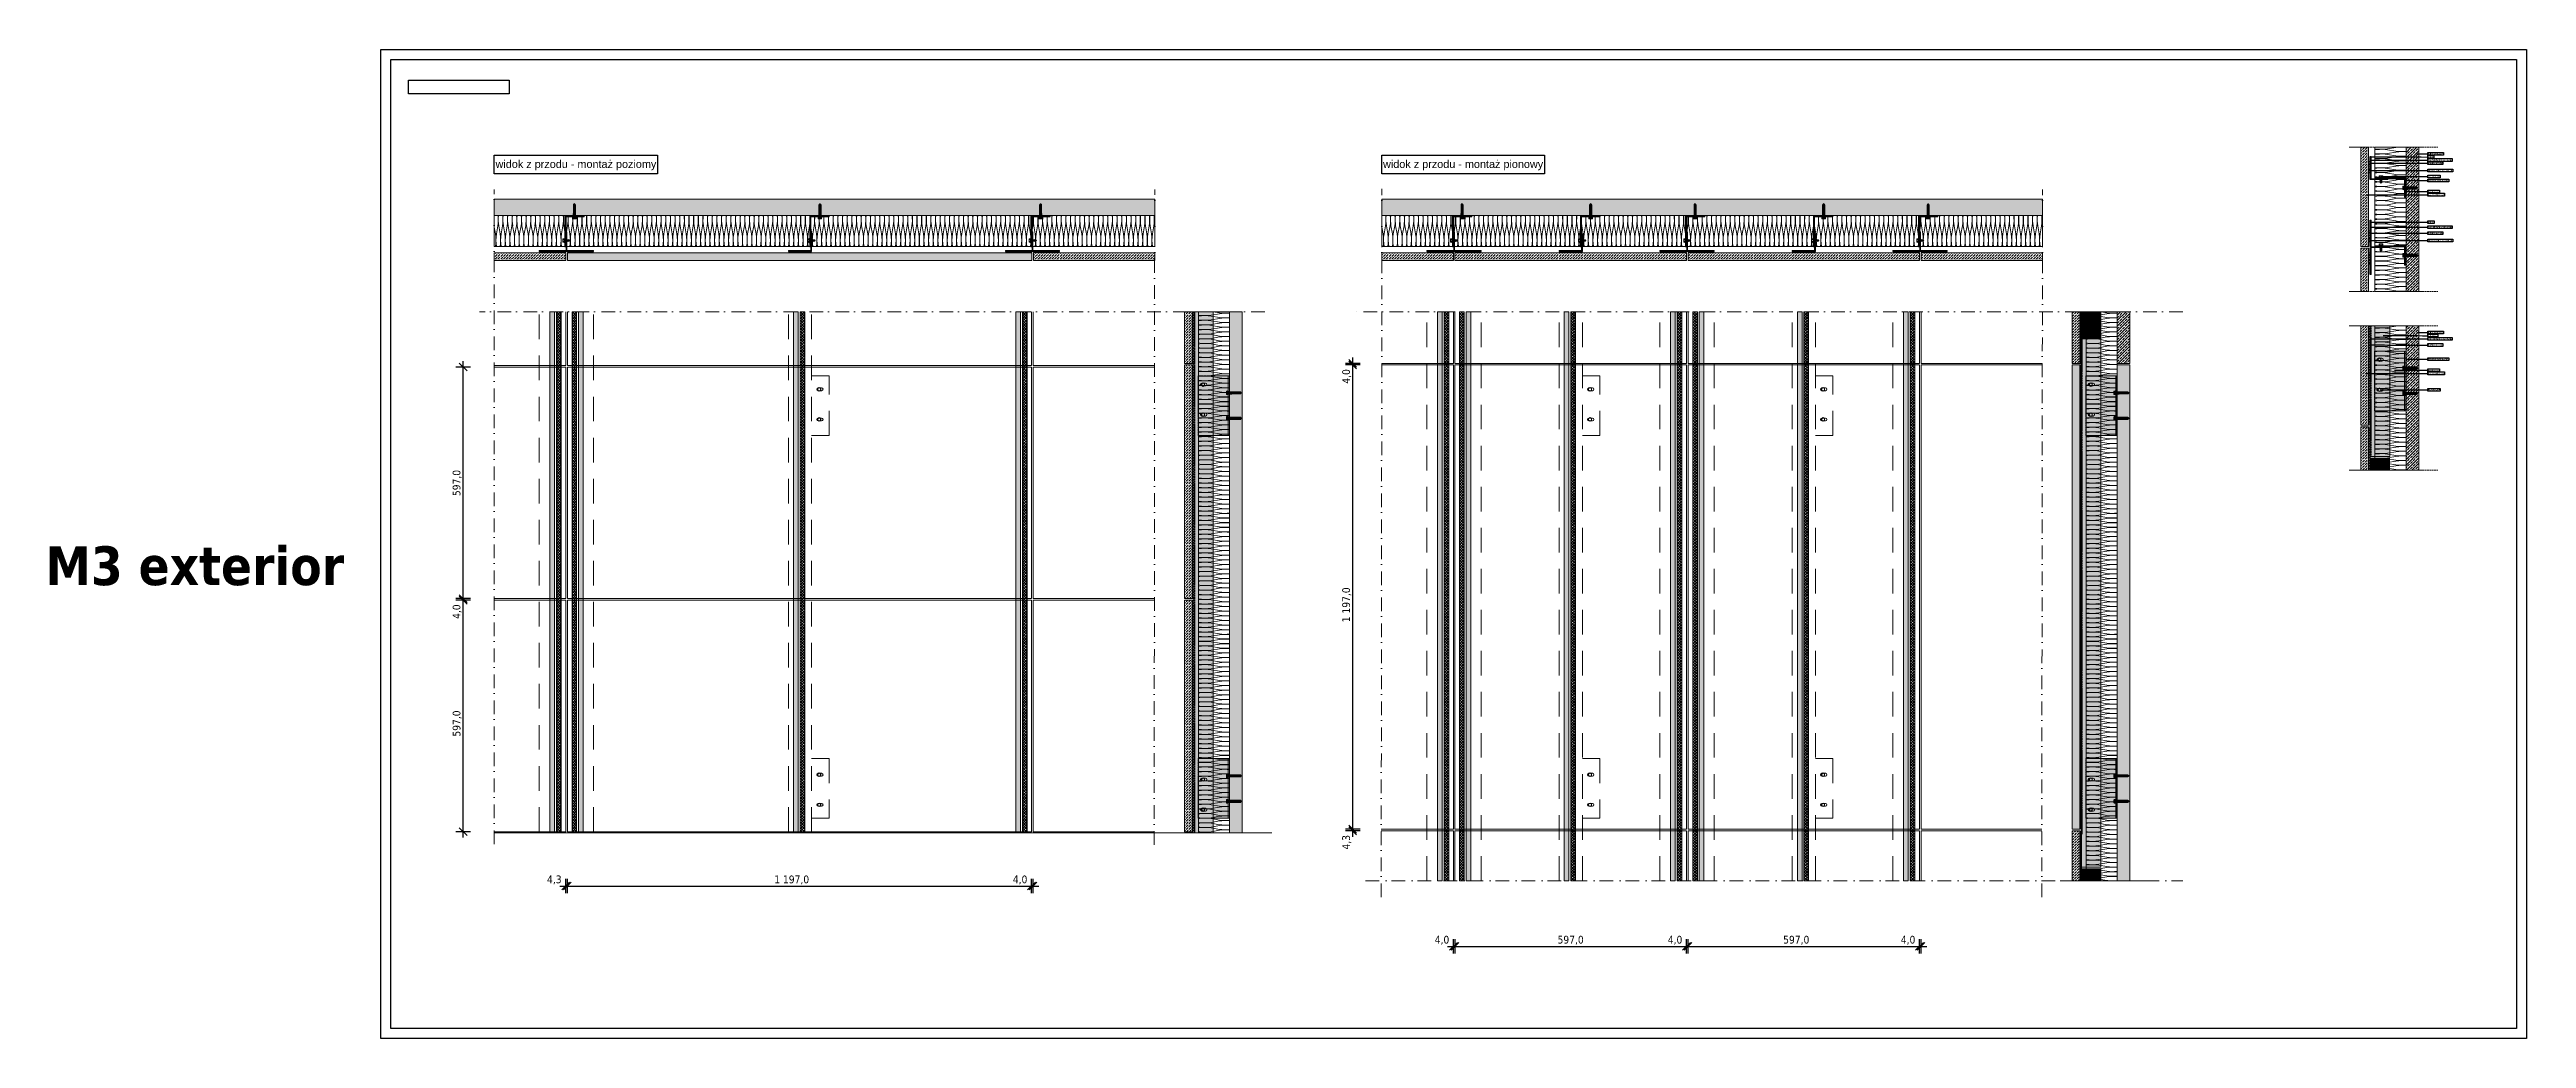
# Model space of a CAD drawing. Extents: x -106882 to -43002, y 22119 to 47619.
import ezdxf

# ---------------------------------------------------------------- set-up
doc = ezdxf.new("R2010")
doc.units = 0
doc.header["$MEASUREMENT"] = 0
doc.header["$XCLIPFRAME"] = 0
for name, pattern in [('Dot & Dashed', [670.277762, 352.777767, -176.388884, 0, -141.111112]), ('Hidden Line', [30, 20, -10]), ('Przerywana długa', [1058.333302, 634.99999, -423.333311])]:
    doc.linetypes.add(name, pattern=pattern)
for name, color, linetype, lineweight, true_color in [('2D - Ogólne_Pen_No__2', 7, 'Continuous', 15, 0x7f7f7f), ('2D - Ogólne_Pen_No__82', 7, 'Continuous', 20, 0xaaaaaa), ('2D Drafting - General_Pen_No__141', 7, 'Continuous', 0, 0xe8e8e8), ('2D Drafting - General_Pen_No__2', 7, 'Continuous', 15, 0x7f7f7f), ('2D Drafting - General_Pen_No__5', 7, 'Continuous', 25, 0x40a5ff), ('2D Drafting - General_Pen_No__61', 7, 'Continuous', 20, 0x6a6a6a), ('2D Drafting - General_Pen_No__81', 7, 'Continuous', 20, 0x6a6a6a), ('Annotation - Label_Pen_No__5', 7, 'Continuous', 25, 0x40a5ff), ('Annotation - Text_Pen_No__5', 7, 'Continuous', 25, 0x40a5ff), ('Wymiarowanie_Pen_No__5', 7, 'Continuous', 25, 0x40a5ff)]:
    doc.layers.add(name, color=color, linetype=linetype, lineweight=lineweight, true_color=true_color)
doc.layers.add('2D Drafting - General_Pen_No__101', color=8, linetype='Continuous', lineweight=13)
doc.layers.add('2D Drafting - General_Pen_No__121', color=255, linetype='Continuous', lineweight=0)
doc.layers.add('Drawing & Figure', color=7, linetype='Continuous')
doc.layers.add('Wymiarowanie', color=7, linetype='Continuous')
doc.styles.add('GENERATED_STYLE_1', font='')
doc.styles.add('GENERATED_STYLE_2', font='')
doc.styles.add('GENERATED_STYLE_3', font='')
doc.styles.get('GENERATED_STYLE_1').set_extended_font_data('Tahoma Zachodni')
doc.styles.get('GENERATED_STYLE_2').set_extended_font_data('Arial')
doc.styles.get('GENERATED_STYLE_3').set_extended_font_data('Tahoma Europa Środkowa', bold=True)
doc.dimstyles.new('GENERATED_STYLE__1', dxfattribs={"dimtxt": 200, "dimasz": 190, "dimexe": 0.18, "dimexo": 0, "dimgap": 0.09, "dimtad": 1, "dimdec": 1, "dimlfac": 0.1, "dimzin": 0, "dimdsep": 46, "dimtxsty": 'GENERATED_STYLE_1', "dimblk": 'ARROWHEAD_6', "dimblk1": 'ARROWHEAD_6', "dimblk2": 'ARROWHEAD_6', "dimcen": 0.09, "dimclrd": 256, "dimclre": 256, "dimclrt": 256, "dimadec": 0, "dimazin": 0, "dimtfac": 1, "dimtdec": 4, "dimtmove": 0, "dimatfit": 3, "dimfxl": 0, "dimtolj": 1, "dimtzin": 0, "dimarcsym": 0})
doc.dimstyles.new('GENERATED_STYLE__2', dxfattribs={"dimtxt": 200, "dimasz": 190, "dimexe": 0.18, "dimexo": 0, "dimgap": 0.09, "dimtad": 1, "dimtih": 1, "dimtoh": 1, "dimdec": 1, "dimlfac": 0.1, "dimzin": 0, "dimdsep": 46, "dimtxsty": 'GENERATED_STYLE_1', "dimblk": 'ARROWHEAD_6', "dimblk1": 'ARROWHEAD_6', "dimblk2": 'ARROWHEAD_6', "dimcen": 0.09, "dimclrd": 256, "dimclre": 256, "dimclrt": 256, "dimadec": 0, "dimazin": 0, "dimtfac": 1, "dimtdec": 4, "dimtmove": 0, "dimatfit": 3, "dimfxl": 0, "dimtolj": 1, "dimtzin": 0, "dimarcsym": 0})
doc.dimstyles.new('GENERATED_STYLE__3', dxfattribs={"dimtxt": 0.18, "dimasz": 91.2, "dimexe": 0.18, "dimexo": 0.0625, "dimgap": 0.09, "dimtad": 0, "dimtih": 1, "dimtoh": 1, "dimdec": 4, "dimzin": 0, "dimdsep": 46, "dimcen": 0.09, "dimadec": 0, "dimazin": 0, "dimtfac": 1, "dimtdec": 4, "dimtmove": 0, "dimatfit": 3, "dimldrblk": 'ARROWHEAD_5', "dimfxl": 0, "dimtolj": 1, "dimtzin": 0, "dimarcsym": 0})
picture_1 = doc.add_image_def('image1.jpg', size_in_pixel=(878, 119))
pattern_1 = [(45, (0, 0), (-70.71068, 70.71068), []), (45, (-35.36, 35.36), (-70.71068, 70.71068), [75, -25])]
pattern_2 = [(45, (0, 0), (-70.71068, 70.71068), [75, -25]), (45, (7e-15, 70.71), (-70.71068, 70.71068), [75, -25])]
pattern_3 = [(45, (0, 0), (-35.35534, 35.35534), []), (135, (0, 0), (35.35534, 35.35534), [])]

# ---------------------------------------------------------------- blocks, each defined once
blk = doc.blocks.new('*X2')
at = {"layer": '2D Drafting - General_Pen_No__61', "linetype": 'Continuous'}
for p, q in [((-46910, 45060), (-46864, 45053)), ((-46864, 45040), (-46910, 45033)), ((-46910, 44940), (-46864, 44933)), ((-46864, 44920), (-46910, 44913)), ((-46910, 44820), (-46864, 44813)), ((-46864, 44800), (-46910, 44793)), ((-46864, 45053), (-46794, 45047)), ((-46794, 45045), (-46864, 45040)), ((-46864, 44933), (-46794, 44927)), ((-46794, 44925), (-46864, 44920)), ((-46864, 44813), (-46794, 44807)), ((-46794, 44805), (-46864, 44800)), ((-46794, 45047), (-46721, 45047)), ((-46721, 45046), (-46794, 45045)), ((-46794, 44927), (-46721, 44927)), ((-46721, 44926), (-46794, 44925)), ((-46794, 44807), (-46721, 44807)), ((-46721, 44806), (-46794, 44805)), ((-46721, 45047), (-46650, 45050)), ((-46650, 45042), (-46721, 45046)), ((-46721, 44927), (-46650, 44930)), ((-46650, 44922), (-46721, 44926)), ((-46721, 44807), (-46650, 44810)), ((-46650, 44802), (-46721, 44806)), ((-46650, 45050), (-46586, 45058)), ((-46586, 45034), (-46650, 45042)), ((-46650, 44930), (-46586, 44938)), ((-46586, 44914), (-46650, 44922)), ((-46650, 44810), (-46586, 44818)), ((-46586, 44794), (-46650, 44802)), ((-46373, 45094), (-46586, 45058)), ((-46373, 44998), (-46586, 45034)), ((-46373, 44974), (-46586, 44938)), ((-46373, 44878), (-46586, 44914)), ((-46373, 44854), (-46586, 44818)), ((-46373, 44758), (-46586, 44794)), ((-46373, 44734), (-46586, 44698)), ((-46313, 45101), (-46373, 45094)), ((-46373, 44998), (-46293, 44989)), ((-46293, 44984), (-46373, 44974)), ((-46373, 44878), (-46293, 44869)), ((-46293, 44864), (-46373, 44854)), ((-46373, 44758), (-46293, 44749)), ((-46293, 44744), (-46373, 44734)), ((-46293, 44989), (-46204, 44986)), ((-46204, 44986), (-46293, 44984)), ((-46293, 44869), (-46204, 44866)), ((-46204, 44866), (-46293, 44864)), ((-46293, 44749), (-46204, 44746)), ((-46204, 44746), (-46293, 44744)), ((-46204, 44986), (-46116, 44991)), ((-46116, 44982), (-46204, 44986)), ((-46204, 44866), (-46116, 44871)), ((-46116, 44862), (-46204, 44866)), ((-46204, 44746), (-46116, 44751)), ((-46116, 44742), (-46204, 44746)), ((-46116, 44991), (-46108, 44992)), ((-46108, 44981), (-46116, 44982)), ((-46116, 44871), (-46108, 44872)), ((-46108, 44861), (-46116, 44862)), ((-46116, 44751), (-46108, 44752)), ((-46108, 44741), (-46116, 44742)), ((-46108, 45101), (-46110, 45101)), ((-46910, 44700), (-46864, 44693)), ((-46864, 44680), (-46910, 44673)), ((-46910, 44580), (-46864, 44573)), ((-46864, 44560), (-46910, 44553)), ((-46910, 44460), (-46864, 44453)), ((-46864, 44440), (-46910, 44433)), ((-46910, 44340), (-46864, 44333)), ((-46864, 44320), (-46910, 44313)), ((-46910, 44220), (-46864, 44213)), ((-46864, 44200), (-46910, 44193)), ((-46910, 44100), (-46864, 44093)), ((-46864, 44080), (-46910, 44073)), ((-46864, 44693), (-46794, 44687)), ((-46794, 44685), (-46864, 44680)), ((-46864, 44573), (-46794, 44567)), ((-46794, 44565), (-46864, 44560)), ((-46864, 44453), (-46794, 44447)), ((-46794, 44445), (-46864, 44440)), ((-46864, 44333), (-46794, 44327)), ((-46794, 44325), (-46864, 44320)), ((-46864, 44213), (-46794, 44207)), ((-46794, 44205), (-46864, 44200)), ((-46864, 44093), (-46794, 44087)), ((-46794, 44085), (-46864, 44080)), ((-46794, 44687), (-46721, 44687)), ((-46721, 44686), (-46794, 44685)), ((-46794, 44567), (-46721, 44567)), ((-46721, 44566), (-46794, 44565)), ((-46794, 44447), (-46721, 44447)), ((-46721, 44446), (-46794, 44445)), ((-46794, 44327), (-46721, 44327)), ((-46721, 44326), (-46794, 44325)), ((-46794, 44207), (-46721, 44207)), ((-46721, 44206), (-46794, 44205)), ((-46794, 44087), (-46721, 44087)), ((-46721, 44086), (-46794, 44085)), ((-46721, 44687), (-46650, 44690)), ((-46650, 44682), (-46721, 44686)), ((-46721, 44567), (-46650, 44570)), ((-46650, 44562), (-46721, 44566)), ((-46721, 44447), (-46650, 44450)), ((-46650, 44442), (-46721, 44446)), ((-46721, 44327), (-46650, 44330)), ((-46650, 44322), (-46721, 44326)), ((-46721, 44207), (-46650, 44210)), ((-46650, 44202), (-46721, 44206)), ((-46721, 44087), (-46650, 44090)), ((-46650, 44082), (-46721, 44086)), ((-46650, 44690), (-46586, 44698)), ((-46586, 44674), (-46650, 44682)), ((-46650, 44570), (-46586, 44578)), ((-46586, 44554), (-46650, 44562)), ((-46650, 44450), (-46586, 44458)), ((-46586, 44434), (-46650, 44442)), ((-46650, 44330), (-46586, 44338)), ((-46586, 44314), (-46650, 44322)), ((-46650, 44210), (-46586, 44218)), ((-46586, 44194), (-46650, 44202)), ((-46650, 44090), (-46586, 44098)), ((-46586, 44074), (-46650, 44082)), ((-46373, 44638), (-46586, 44674)), ((-46373, 44614), (-46586, 44578)), ((-46373, 44518), (-46586, 44554)), ((-46373, 44494), (-46586, 44458)), ((-46373, 44398), (-46586, 44434)), ((-46373, 44374), (-46586, 44338)), ((-46373, 44278), (-46586, 44314)), ((-46373, 44254), (-46586, 44218)), ((-46373, 44158), (-46586, 44194)), ((-46373, 44134), (-46586, 44098)), ((-46373, 44638), (-46293, 44629)), ((-46293, 44624), (-46373, 44614)), ((-46373, 44518), (-46293, 44509)), ((-46293, 44504), (-46373, 44494)), ((-46373, 44398), (-46293, 44389)), ((-46293, 44384), (-46373, 44374)), ((-46373, 44278), (-46293, 44269)), ((-46293, 44264), (-46373, 44254)), ((-46373, 44158), (-46293, 44149)), ((-46293, 44144), (-46373, 44134)), ((-46293, 44629), (-46204, 44626)), ((-46204, 44626), (-46293, 44624)), ((-46293, 44509), (-46204, 44506)), ((-46204, 44506), (-46293, 44504)), ((-46293, 44389), (-46204, 44386)), ((-46204, 44386), (-46293, 44384)), ((-46293, 44269), (-46204, 44266)), ((-46204, 44266), (-46293, 44264)), ((-46293, 44149), (-46204, 44146)), ((-46204, 44146), (-46293, 44144)), ((-46204, 44626), (-46116, 44631)), ((-46116, 44622), (-46204, 44626)), ((-46204, 44506), (-46116, 44511)), ((-46116, 44502), (-46204, 44506)), ((-46204, 44386), (-46116, 44391)), ((-46116, 44382), (-46204, 44386)), ((-46204, 44266), (-46116, 44271)), ((-46116, 44262), (-46204, 44266)), ((-46204, 44146), (-46116, 44151)), ((-46116, 44142), (-46204, 44146)), ((-46116, 44631), (-46108, 44632)), ((-46108, 44621), (-46116, 44622)), ((-46116, 44511), (-46108, 44512)), ((-46108, 44501), (-46116, 44502)), ((-46116, 44391), (-46108, 44392)), ((-46108, 44381), (-46116, 44382)), ((-46116, 44271), (-46108, 44272)), ((-46108, 44261), (-46116, 44262)), ((-46116, 44151), (-46108, 44152)), ((-46108, 44141), (-46116, 44142)), ((-46910, 43980), (-46864, 43973)), ((-46864, 43960), (-46910, 43953)), ((-46910, 43860), (-46864, 43853)), ((-46864, 43840), (-46910, 43833)), ((-46910, 43740), (-46864, 43733)), ((-46864, 43720), (-46910, 43713)), ((-46910, 43620), (-46864, 43613)), ((-46864, 43600), (-46910, 43593)), ((-46910, 43500), (-46864, 43493)), ((-46864, 43480), (-46910, 43473)), ((-46864, 43973), (-46794, 43967)), ((-46794, 43965), (-46864, 43960)), ((-46864, 43853), (-46794, 43847)), ((-46794, 43845), (-46864, 43840)), ((-46864, 43733), (-46794, 43727)), ((-46794, 43725), (-46864, 43720)), ((-46864, 43613), (-46794, 43607)), ((-46794, 43605), (-46864, 43600)), ((-46864, 43493), (-46794, 43487)), ((-46794, 43485), (-46864, 43480)), ((-46794, 43967), (-46721, 43967)), ((-46721, 43966), (-46794, 43965)), ((-46794, 43847), (-46721, 43847)), ((-46721, 43846), (-46794, 43845)), ((-46794, 43727), (-46721, 43727)), ((-46721, 43726), (-46794, 43725)), ((-46794, 43607), (-46721, 43607)), ((-46721, 43606), (-46794, 43605)), ((-46794, 43487), (-46721, 43487)), ((-46721, 43486), (-46794, 43485)), ((-46721, 43967), (-46650, 43970)), ((-46650, 43962), (-46721, 43966)), ((-46721, 43847), (-46650, 43850)), ((-46650, 43842), (-46721, 43846)), ((-46721, 43727), (-46650, 43730)), ((-46650, 43722), (-46721, 43726)), ((-46721, 43607), (-46650, 43610)), ((-46650, 43602), (-46721, 43606)), ((-46721, 43487), (-46650, 43490)), ((-46650, 43482), (-46721, 43486)), ((-46650, 43970), (-46586, 43978)), ((-46586, 43954), (-46650, 43962)), ((-46650, 43850), (-46586, 43858)), ((-46586, 43834), (-46650, 43842)), ((-46650, 43730), (-46586, 43738)), ((-46586, 43714), (-46650, 43722)), ((-46650, 43610), (-46586, 43618)), ((-46586, 43594), (-46650, 43602)), ((-46650, 43490), (-46586, 43498)), ((-46586, 43474), (-46650, 43482)), ((-46373, 44038), (-46586, 44074)), ((-46373, 44014), (-46586, 43978)), ((-46373, 43918), (-46586, 43954)), ((-46373, 43894), (-46586, 43858)), ((-46373, 43798), (-46586, 43834)), ((-46373, 43774), (-46586, 43738)), ((-46373, 43678), (-46586, 43714)), ((-46373, 43654), (-46586, 43618)), ((-46373, 43558), (-46586, 43594)), ((-46373, 43534), (-46586, 43498)), ((-46373, 43438), (-46586, 43474)), ((-46373, 44038), (-46293, 44029)), ((-46293, 44024), (-46373, 44014)), ((-46373, 43918), (-46293, 43909)), ((-46293, 43904), (-46373, 43894)), ((-46373, 43798), (-46293, 43789)), ((-46293, 43784), (-46373, 43774)), ((-46373, 43678), (-46293, 43669)), ((-46293, 43664), (-46373, 43654)), ((-46373, 43558), (-46293, 43549)), ((-46293, 43544), (-46373, 43534)), ((-46373, 43438), (-46293, 43429)), ((-46293, 44029), (-46204, 44026)), ((-46204, 44026), (-46293, 44024)), ((-46293, 43909), (-46204, 43906)), ((-46204, 43906), (-46293, 43904)), ((-46293, 43789), (-46204, 43786)), ((-46204, 43786), (-46293, 43784)), ((-46293, 43669), (-46204, 43666)), ((-46204, 43666), (-46293, 43664)), ((-46293, 43549), (-46204, 43546)), ((-46204, 43546), (-46293, 43544)), ((-46204, 44026), (-46116, 44031)), ((-46116, 44022), (-46204, 44026)), ((-46204, 43906), (-46116, 43911)), ((-46116, 43902), (-46204, 43906)), ((-46204, 43786), (-46116, 43791)), ((-46116, 43782), (-46204, 43786)), ((-46204, 43666), (-46116, 43671)), ((-46116, 43662), (-46204, 43666)), ((-46204, 43546), (-46116, 43551)), ((-46116, 43542), (-46204, 43546)), ((-46116, 44031), (-46108, 44032)), ((-46108, 44021), (-46116, 44022)), ((-46116, 43911), (-46108, 43912)), ((-46108, 43901), (-46116, 43902)), ((-46116, 43791), (-46108, 43792)), ((-46108, 43781), (-46116, 43782)), ((-46116, 43671), (-46108, 43672)), ((-46108, 43661), (-46116, 43662)), ((-46116, 43551), (-46108, 43552)), ((-46108, 43541), (-46116, 43542)), ((-46910, 43380), (-46864, 43373)), ((-46864, 43360), (-46910, 43353)), ((-46910, 43260), (-46864, 43253)), ((-46864, 43240), (-46910, 43233)), ((-46910, 43140), (-46864, 43133)), ((-46864, 43120), (-46910, 43113)), ((-46910, 43020), (-46864, 43013)), ((-46864, 43000), (-46910, 42993)), ((-46910, 42900), (-46864, 42893)), ((-46864, 42880), (-46910, 42873)), ((-46864, 43373), (-46794, 43367)), ((-46794, 43365), (-46864, 43360)), ((-46864, 43253), (-46794, 43247)), ((-46794, 43245), (-46864, 43240)), ((-46864, 43133), (-46794, 43127)), ((-46794, 43125), (-46864, 43120)), ((-46864, 43013), (-46794, 43007)), ((-46794, 43005), (-46864, 43000)), ((-46864, 42893), (-46794, 42887)), ((-46794, 42885), (-46864, 42880)), ((-46794, 43367), (-46721, 43367)), ((-46721, 43366), (-46794, 43365)), ((-46794, 43247), (-46721, 43247)), ((-46721, 43246), (-46794, 43245)), ((-46794, 43127), (-46721, 43127)), ((-46721, 43126), (-46794, 43125)), ((-46794, 43007), (-46721, 43007)), ((-46721, 43006), (-46794, 43005)), ((-46794, 42887), (-46721, 42887)), ((-46721, 42886), (-46794, 42885)), ((-46721, 43367), (-46650, 43370)), ((-46650, 43362), (-46721, 43366)), ((-46721, 43247), (-46650, 43250)), ((-46650, 43242), (-46721, 43246)), ((-46721, 43127), (-46650, 43130)), ((-46650, 43122), (-46721, 43126)), ((-46721, 43007), (-46650, 43010)), ((-46650, 43002), (-46721, 43006)), ((-46721, 42887), (-46650, 42890)), ((-46650, 42882), (-46721, 42886)), ((-46650, 43370), (-46586, 43378)), ((-46586, 43354), (-46650, 43362)), ((-46650, 43250), (-46586, 43258)), ((-46586, 43234), (-46650, 43242)), ((-46650, 43130), (-46586, 43138)), ((-46586, 43114), (-46650, 43122)), ((-46650, 43010), (-46586, 43018)), ((-46586, 42994), (-46650, 43002)), ((-46650, 42890), (-46586, 42898)), ((-46586, 42874), (-46650, 42882)), ((-46373, 43414), (-46586, 43378)), ((-46373, 43318), (-46586, 43354)), ((-46373, 43294), (-46586, 43258)), ((-46373, 43198), (-46586, 43234)), ((-46373, 43174), (-46586, 43138)), ((-46373, 43078), (-46586, 43114)), ((-46373, 43054), (-46586, 43018)), ((-46373, 42958), (-46586, 42994)), ((-46373, 42934), (-46586, 42898)), ((-46373, 42838), (-46586, 42874)), ((-46373, 42814), (-46586, 42778)), ((-46293, 43424), (-46373, 43414)), ((-46373, 43318), (-46293, 43309)), ((-46293, 43304), (-46373, 43294)), ((-46373, 43198), (-46293, 43189)), ((-46293, 43184), (-46373, 43174)), ((-46373, 43078), (-46293, 43069)), ((-46293, 43064), (-46373, 43054)), ((-46373, 42958), (-46293, 42949)), ((-46293, 42944), (-46373, 42934)), ((-46373, 42838), (-46293, 42829)), ((-46293, 42824), (-46373, 42814)), ((-46293, 43429), (-46204, 43426)), ((-46204, 43426), (-46293, 43424)), ((-46293, 43309), (-46204, 43306)), ((-46204, 43306), (-46293, 43304)), ((-46293, 43189), (-46204, 43186)), ((-46204, 43186), (-46293, 43184)), ((-46293, 43069), (-46204, 43066)), ((-46204, 43066), (-46293, 43064)), ((-46293, 42949), (-46204, 42946)), ((-46204, 42946), (-46293, 42944)), ((-46293, 42829), (-46204, 42826)), ((-46204, 42826), (-46293, 42824)), ((-46204, 43426), (-46116, 43431)), ((-46116, 43422), (-46204, 43426)), ((-46204, 43306), (-46116, 43311)), ((-46116, 43302), (-46204, 43306)), ((-46204, 43186), (-46116, 43191)), ((-46116, 43182), (-46204, 43186)), ((-46204, 43066), (-46116, 43071)), ((-46116, 43062), (-46204, 43066)), ((-46204, 42946), (-46116, 42951)), ((-46116, 42942), (-46204, 42946)), ((-46204, 42826), (-46116, 42831)), ((-46116, 42822), (-46204, 42826)), ((-46116, 43431), (-46108, 43432)), ((-46108, 43421), (-46116, 43422)), ((-46116, 43311), (-46108, 43312)), ((-46108, 43301), (-46116, 43302)), ((-46116, 43191), (-46108, 43192)), ((-46108, 43181), (-46116, 43182)), ((-46116, 43071), (-46108, 43072)), ((-46108, 43061), (-46116, 43062)), ((-46116, 42951), (-46108, 42952)), ((-46108, 42941), (-46116, 42942)), ((-46116, 42831), (-46108, 42832)), ((-46108, 42821), (-46116, 42822)), ((-46910, 42780), (-46864, 42773)), ((-46864, 42760), (-46910, 42753)), ((-46910, 42660), (-46864, 42653)), ((-46864, 42640), (-46910, 42633)), ((-46910, 42540), (-46864, 42533)), ((-46864, 42520), (-46910, 42513)), ((-46910, 42420), (-46864, 42413)), ((-46864, 42400), (-46910, 42393)), ((-46910, 42300), (-46864, 42293)), ((-46864, 42280), (-46910, 42273)), ((-46910, 42180), (-46864, 42173)), ((-46864, 42773), (-46794, 42767)), ((-46794, 42765), (-46864, 42760)), ((-46864, 42653), (-46794, 42647)), ((-46794, 42645), (-46864, 42640)), ((-46864, 42533), (-46794, 42527)), ((-46794, 42525), (-46864, 42520)), ((-46864, 42413), (-46794, 42407)), ((-46794, 42405), (-46864, 42400)), ((-46864, 42293), (-46794, 42287)), ((-46794, 42285), (-46864, 42280)), ((-46864, 42173), (-46794, 42167)), ((-46794, 42165), (-46864, 42160)), ((-46794, 42767), (-46721, 42767)), ((-46721, 42766), (-46794, 42765)), ((-46794, 42647), (-46721, 42647)), ((-46721, 42646), (-46794, 42645)), ((-46794, 42527), (-46721, 42527)), ((-46721, 42526), (-46794, 42525)), ((-46794, 42407), (-46721, 42407)), ((-46721, 42406), (-46794, 42405)), ((-46794, 42287), (-46721, 42287)), ((-46721, 42286), (-46794, 42285)), ((-46794, 42167), (-46721, 42167)), ((-46721, 42166), (-46794, 42165)), ((-46721, 42767), (-46650, 42770)), ((-46650, 42762), (-46721, 42766)), ((-46721, 42647), (-46650, 42650)), ((-46650, 42642), (-46721, 42646)), ((-46721, 42527), (-46650, 42530)), ((-46650, 42522), (-46721, 42526)), ((-46721, 42407), (-46650, 42410)), ((-46650, 42402), (-46721, 42406)), ((-46721, 42287), (-46650, 42290)), ((-46650, 42282), (-46721, 42286)), ((-46721, 42167), (-46650, 42170)), ((-46650, 42162), (-46721, 42166)), ((-46650, 42770), (-46586, 42778)), ((-46586, 42754), (-46650, 42762)), ((-46650, 42650), (-46586, 42658)), ((-46586, 42634), (-46650, 42642)), ((-46650, 42530), (-46586, 42538)), ((-46586, 42514), (-46650, 42522)), ((-46650, 42410), (-46586, 42418)), ((-46586, 42394), (-46650, 42402)), ((-46650, 42290), (-46586, 42298)), ((-46586, 42274), (-46650, 42282)), ((-46650, 42170), (-46586, 42178)), ((-46586, 42154), (-46650, 42162)), ((-46373, 42718), (-46586, 42754)), ((-46373, 42694), (-46586, 42658)), ((-46373, 42598), (-46586, 42634)), ((-46373, 42574), (-46586, 42538)), ((-46373, 42478), (-46586, 42514)), ((-46373, 42454), (-46586, 42418)), ((-46373, 42358), (-46586, 42394)), ((-46373, 42334), (-46586, 42298)), ((-46373, 42238), (-46586, 42274)), ((-46373, 42214), (-46586, 42178)), ((-46373, 42718), (-46293, 42709)), ((-46293, 42704), (-46373, 42694)), ((-46373, 42598), (-46293, 42589)), ((-46293, 42584), (-46373, 42574)), ((-46373, 42478), (-46293, 42469)), ((-46293, 42464), (-46373, 42454)), ((-46373, 42358), (-46293, 42349)), ((-46293, 42344), (-46373, 42334)), ((-46373, 42238), (-46293, 42229)), ((-46293, 42224), (-46373, 42214)), ((-46293, 42709), (-46204, 42706)), ((-46204, 42706), (-46293, 42704)), ((-46293, 42589), (-46204, 42586)), ((-46204, 42586), (-46293, 42584)), ((-46293, 42469), (-46204, 42466)), ((-46204, 42466), (-46293, 42464)), ((-46293, 42349), (-46204, 42346)), ((-46204, 42346), (-46293, 42344)), ((-46293, 42229), (-46204, 42226)), ((-46204, 42226), (-46293, 42224)), ((-46204, 42706), (-46116, 42711)), ((-46116, 42702), (-46204, 42706)), ((-46204, 42586), (-46116, 42591)), ((-46116, 42582), (-46204, 42586)), ((-46204, 42466), (-46116, 42471)), ((-46116, 42462), (-46204, 42466)), ((-46204, 42346), (-46116, 42351)), ((-46116, 42342), (-46204, 42346)), ((-46204, 42226), (-46116, 42231)), ((-46116, 42222), (-46204, 42226)), ((-46116, 42711), (-46108, 42712)), ((-46108, 42701), (-46116, 42702)), ((-46116, 42591), (-46108, 42592)), ((-46108, 42581), (-46116, 42582)), ((-46116, 42471), (-46108, 42472)), ((-46108, 42461), (-46116, 42462)), ((-46116, 42351), (-46108, 42352)), ((-46108, 42341), (-46116, 42342)), ((-46116, 42231), (-46108, 42232)), ((-46108, 42221), (-46116, 42222)), ((-46864, 42160), (-46910, 42153)), ((-46910, 42060), (-46864, 42053)), ((-46864, 42040), (-46910, 42033)), ((-46910, 41940), (-46864, 41933)), ((-46864, 41920), (-46910, 41913)), ((-46910, 41820), (-46864, 41813)), ((-46864, 41800), (-46910, 41793)), ((-46910, 41700), (-46864, 41693)), ((-46864, 41680), (-46910, 41673)), ((-46910, 41580), (-46864, 41573)), ((-46864, 41560), (-46910, 41553)), ((-46864, 42053), (-46794, 42047)), ((-46794, 42045), (-46864, 42040)), ((-46864, 41933), (-46794, 41927)), ((-46794, 41925), (-46864, 41920)), ((-46864, 41813), (-46794, 41807)), ((-46794, 41805), (-46864, 41800)), ((-46864, 41693), (-46794, 41687)), ((-46794, 41685), (-46864, 41680)), ((-46864, 41573), (-46794, 41567)), ((-46794, 41565), (-46864, 41560)), ((-46794, 42047), (-46721, 42047)), ((-46721, 42046), (-46794, 42045)), ((-46794, 41927), (-46721, 41927)), ((-46721, 41926), (-46794, 41925)), ((-46794, 41807), (-46721, 41807)), ((-46721, 41806), (-46794, 41805)), ((-46794, 41687), (-46721, 41687)), ((-46721, 41686), (-46794, 41685)), ((-46794, 41567), (-46721, 41567)), ((-46721, 41566), (-46794, 41565)), ((-46721, 42047), (-46650, 42050)), ((-46650, 42042), (-46721, 42046)), ((-46721, 41927), (-46650, 41930)), ((-46650, 41922), (-46721, 41926)), ((-46721, 41807), (-46650, 41810)), ((-46650, 41802), (-46721, 41806)), ((-46721, 41687), (-46650, 41690)), ((-46650, 41682), (-46721, 41686)), ((-46721, 41567), (-46650, 41570)), ((-46650, 41562), (-46721, 41566)), ((-46650, 42050), (-46586, 42058)), ((-46586, 42034), (-46650, 42042)), ((-46650, 41930), (-46586, 41938)), ((-46586, 41914), (-46650, 41922)), ((-46650, 41810), (-46586, 41818)), ((-46586, 41794), (-46650, 41802)), ((-46650, 41690), (-46586, 41698)), ((-46586, 41674), (-46650, 41682)), ((-46650, 41570), (-46586, 41578)), ((-46586, 41554), (-46650, 41562)), ((-46373, 42118), (-46586, 42154)), ((-46373, 42094), (-46586, 42058)), ((-46373, 41998), (-46586, 42034)), ((-46373, 41974), (-46586, 41938)), ((-46373, 41878), (-46586, 41914)), ((-46373, 41854), (-46586, 41818)), ((-46373, 41758), (-46586, 41794)), ((-46373, 41734), (-46586, 41698)), ((-46373, 41638), (-46586, 41674)), ((-46373, 41614), (-46586, 41578)), ((-46373, 41518), (-46586, 41554)), ((-46373, 42118), (-46293, 42109)), ((-46293, 42104), (-46373, 42094)), ((-46373, 41998), (-46293, 41989)), ((-46293, 41984), (-46373, 41974)), ((-46373, 41878), (-46293, 41869)), ((-46293, 41864), (-46373, 41854)), ((-46373, 41758), (-46293, 41749)), ((-46293, 41744), (-46373, 41734)), ((-46373, 41638), (-46293, 41629)), ((-46293, 41624), (-46373, 41614)), ((-46293, 42109), (-46204, 42106)), ((-46204, 42106), (-46293, 42104)), ((-46293, 41989), (-46204, 41986)), ((-46204, 41986), (-46293, 41984)), ((-46293, 41869), (-46204, 41866)), ((-46204, 41866), (-46293, 41864)), ((-46293, 41749), (-46204, 41746)), ((-46204, 41746), (-46293, 41744)), ((-46293, 41629), (-46204, 41626)), ((-46204, 41626), (-46293, 41624)), ((-46204, 42106), (-46116, 42111)), ((-46116, 42102), (-46204, 42106)), ((-46204, 41986), (-46116, 41991)), ((-46116, 41982), (-46204, 41986)), ((-46204, 41866), (-46116, 41871)), ((-46116, 41862), (-46204, 41866)), ((-46204, 41746), (-46116, 41751)), ((-46116, 41742), (-46204, 41746)), ((-46204, 41626), (-46116, 41631)), ((-46116, 41622), (-46204, 41626)), ((-46116, 42111), (-46108, 42112)), ((-46108, 42101), (-46116, 42102)), ((-46116, 41991), (-46108, 41992)), ((-46108, 41981), (-46116, 41982)), ((-46116, 41871), (-46108, 41872)), ((-46108, 41861), (-46116, 41862)), ((-46116, 41751), (-46108, 41752)), ((-46108, 41741), (-46116, 41742)), ((-46116, 41631), (-46108, 41632)), ((-46108, 41621), (-46116, 41622)), ((-46910, 41460), (-46864, 41453)), ((-46864, 41440), (-46910, 41433)), ((-46864, 41453), (-46794, 41447)), ((-46794, 41445), (-46864, 41440)), ((-46794, 41447), (-46721, 41447)), ((-46721, 41446), (-46794, 41445)), ((-46721, 41447), (-46650, 41450)), ((-46650, 41442), (-46721, 41446)), ((-46650, 41450), (-46586, 41458)), ((-46586, 41434), (-46650, 41442)), ((-46373, 41494), (-46586, 41458)), ((-46373, 41398), (-46586, 41434)), ((-46373, 41518), (-46293, 41509)), ((-46293, 41504), (-46373, 41494)), ((-46373, 41398), (-46293, 41389)), ((-46293, 41384), (-46310, 41382)), ((-46293, 41509), (-46204, 41506)), ((-46204, 41506), (-46293, 41504)), ((-46293, 41389), (-46204, 41386)), ((-46204, 41386), (-46293, 41384)), ((-46204, 41506), (-46116, 41511)), ((-46116, 41502), (-46204, 41506)), ((-46204, 41386), (-46116, 41391)), ((-46116, 41382), (-46204, 41386)), ((-46116, 41511), (-46108, 41512)), ((-46108, 41501), (-46116, 41502)), ((-46116, 41391), (-46108, 41392)), ((-46113, 41382), (-46116, 41382))]:
    blk.add_line(p, q, dxfattribs=at)
blk = doc.blocks.new('Fill_1')
at = {"layer": '2D Drafting - General_Pen_No__2', "linetype": 'Continuous'}
for p, q in [((-46910, 45101), (-46910, 41382)), ((-46108, 45101), (-46910, 45101)), ((-46108, 41382), (-46108, 45101)), ((-46910, 41382), (-46108, 41382))]:
    blk.add_line(p, q, dxfattribs=at)
at = {"layer": '2D Drafting - General_Pen_No__61', "linetype": 'Continuous'}
blk.add_blockref('*X2', (0, 0), dxfattribs=at)
blk = doc.blocks.new('*X4')
at = {"layer": '2D Drafting - General_Pen_No__61', "linetype": 'Continuous'}
for p, q in [((-46910, 40453), (-46864, 40445)), ((-46864, 40433), (-46910, 40425)), ((-46910, 40333), (-46864, 40325)), ((-46864, 40313), (-46910, 40305)), ((-46864, 40445), (-46794, 40440)), ((-46794, 40438), (-46864, 40433)), ((-46864, 40325), (-46794, 40320)), ((-46794, 40318), (-46864, 40313)), ((-46794, 40440), (-46721, 40439)), ((-46721, 40439), (-46794, 40438)), ((-46794, 40320), (-46721, 40319)), ((-46721, 40319), (-46794, 40318)), ((-46721, 40439), (-46650, 40443)), ((-46650, 40435), (-46721, 40439)), ((-46721, 40319), (-46650, 40323)), ((-46650, 40315), (-46721, 40319)), ((-46650, 40443), (-46586, 40451)), ((-46586, 40427), (-46650, 40435)), ((-46650, 40323), (-46586, 40331)), ((-46586, 40307), (-46650, 40315)), ((-46373, 40487), (-46586, 40451)), ((-46373, 40391), (-46586, 40427)), ((-46373, 40367), (-46586, 40331)), ((-46373, 40271), (-46586, 40307)), ((-46373, 40247), (-46586, 40211)), ((-46313, 40494), (-46373, 40487)), ((-46373, 40391), (-46293, 40382)), ((-46293, 40376), (-46373, 40367)), ((-46373, 40271), (-46293, 40262)), ((-46293, 40256), (-46373, 40247)), ((-46293, 40382), (-46204, 40379)), ((-46204, 40379), (-46293, 40376)), ((-46293, 40262), (-46204, 40259)), ((-46204, 40259), (-46293, 40256)), ((-46204, 40379), (-46116, 40383)), ((-46116, 40375), (-46204, 40379)), ((-46204, 40259), (-46116, 40263)), ((-46116, 40255), (-46204, 40259)), ((-46116, 40383), (-46108, 40384)), ((-46108, 40374), (-46116, 40375)), ((-46116, 40263), (-46108, 40264)), ((-46108, 40254), (-46116, 40255)), ((-46108, 40494), (-46110, 40494)), ((-46910, 40213), (-46864, 40205)), ((-46864, 40193), (-46910, 40185)), ((-46910, 40093), (-46864, 40085)), ((-46864, 40073), (-46910, 40065)), ((-46910, 39973), (-46864, 39965)), ((-46864, 39953), (-46910, 39945)), ((-46910, 39853), (-46864, 39845)), ((-46864, 39833), (-46910, 39825)), ((-46910, 39733), (-46864, 39725)), ((-46864, 39713), (-46910, 39705)), ((-46910, 39613), (-46864, 39605)), ((-46864, 40205), (-46794, 40200)), ((-46794, 40198), (-46864, 40193)), ((-46864, 40085), (-46794, 40080)), ((-46794, 40078), (-46864, 40073)), ((-46864, 39965), (-46794, 39960)), ((-46794, 39958), (-46864, 39953)), ((-46864, 39845), (-46794, 39840)), ((-46794, 39838), (-46864, 39833)), ((-46864, 39725), (-46794, 39720)), ((-46794, 39718), (-46864, 39713)), ((-46794, 40200), (-46721, 40199)), ((-46721, 40199), (-46794, 40198)), ((-46794, 40080), (-46721, 40079)), ((-46721, 40079), (-46794, 40078)), ((-46794, 39960), (-46721, 39959)), ((-46721, 39959), (-46794, 39958)), ((-46794, 39840), (-46721, 39839)), ((-46721, 39839), (-46794, 39838)), ((-46794, 39720), (-46721, 39719)), ((-46721, 39719), (-46794, 39718)), ((-46721, 40199), (-46650, 40203)), ((-46650, 40195), (-46721, 40199)), ((-46721, 40079), (-46650, 40083)), ((-46650, 40075), (-46721, 40079)), ((-46721, 39959), (-46650, 39963)), ((-46650, 39955), (-46721, 39959)), ((-46721, 39839), (-46650, 39843)), ((-46650, 39835), (-46721, 39839)), ((-46721, 39719), (-46650, 39723)), ((-46650, 39715), (-46721, 39719)), ((-46650, 40203), (-46586, 40211)), ((-46586, 40187), (-46650, 40195)), ((-46650, 40083), (-46586, 40091)), ((-46586, 40067), (-46650, 40075)), ((-46650, 39963), (-46586, 39971)), ((-46586, 39947), (-46650, 39955)), ((-46650, 39843), (-46586, 39851)), ((-46586, 39827), (-46650, 39835)), ((-46650, 39723), (-46586, 39731)), ((-46586, 39707), (-46650, 39715)), ((-46650, 39603), (-46586, 39611)), ((-46373, 40151), (-46586, 40187)), ((-46373, 40127), (-46586, 40091)), ((-46373, 40031), (-46586, 40067)), ((-46373, 40007), (-46586, 39971)), ((-46373, 39911), (-46586, 39947)), ((-46373, 39887), (-46586, 39851)), ((-46373, 39791), (-46586, 39827)), ((-46373, 39767), (-46586, 39731)), ((-46373, 39671), (-46586, 39707)), ((-46373, 39647), (-46586, 39611)), ((-46373, 40151), (-46293, 40142)), ((-46293, 40136), (-46373, 40127)), ((-46373, 40031), (-46293, 40022)), ((-46293, 40016), (-46373, 40007)), ((-46373, 39911), (-46293, 39902)), ((-46293, 39896), (-46373, 39887)), ((-46373, 39791), (-46293, 39782)), ((-46293, 39776), (-46373, 39767)), ((-46373, 39671), (-46293, 39662)), ((-46293, 39656), (-46373, 39647)), ((-46293, 40142), (-46204, 40139)), ((-46204, 40139), (-46293, 40136)), ((-46293, 40022), (-46204, 40019)), ((-46204, 40019), (-46293, 40016)), ((-46293, 39902), (-46204, 39899)), ((-46204, 39899), (-46293, 39896)), ((-46293, 39782), (-46204, 39779)), ((-46204, 39779), (-46293, 39776)), ((-46293, 39662), (-46204, 39659)), ((-46204, 39659), (-46293, 39656)), ((-46204, 40139), (-46116, 40143)), ((-46116, 40135), (-46204, 40139)), ((-46204, 40019), (-46116, 40023)), ((-46116, 40015), (-46204, 40019)), ((-46204, 39899), (-46116, 39903)), ((-46116, 39895), (-46204, 39899)), ((-46204, 39779), (-46116, 39783)), ((-46116, 39775), (-46204, 39779)), ((-46204, 39659), (-46116, 39663)), ((-46116, 39655), (-46204, 39659)), ((-46116, 40143), (-46108, 40144)), ((-46108, 40134), (-46116, 40135)), ((-46116, 40023), (-46108, 40024)), ((-46108, 40014), (-46116, 40015)), ((-46116, 39903), (-46108, 39904)), ((-46108, 39894), (-46116, 39895)), ((-46116, 39783), (-46108, 39784)), ((-46108, 39774), (-46116, 39775)), ((-46116, 39663), (-46108, 39664)), ((-46108, 39654), (-46116, 39655)), ((-46864, 39593), (-46910, 39585)), ((-46910, 39493), (-46864, 39485)), ((-46864, 39473), (-46910, 39465)), ((-46910, 39373), (-46864, 39365)), ((-46864, 39353), (-46910, 39345)), ((-46910, 39253), (-46864, 39245)), ((-46864, 39233), (-46910, 39225)), ((-46910, 39133), (-46864, 39125)), ((-46864, 39113), (-46910, 39105)), ((-46910, 39013), (-46864, 39005)), ((-46864, 38993), (-46910, 38985)), ((-46864, 39605), (-46794, 39600)), ((-46794, 39598), (-46864, 39593)), ((-46864, 39485), (-46794, 39480)), ((-46794, 39478), (-46864, 39473)), ((-46864, 39365), (-46794, 39360)), ((-46794, 39358), (-46864, 39353)), ((-46864, 39245), (-46794, 39240)), ((-46794, 39238), (-46864, 39233)), ((-46864, 39125), (-46794, 39120)), ((-46794, 39118), (-46864, 39113)), ((-46864, 39005), (-46794, 39000)), ((-46794, 38998), (-46864, 38993)), ((-46794, 39600), (-46721, 39599)), ((-46721, 39599), (-46794, 39598)), ((-46794, 39480), (-46721, 39479)), ((-46721, 39479), (-46794, 39478)), ((-46794, 39360), (-46721, 39359)), ((-46721, 39359), (-46794, 39358)), ((-46794, 39240), (-46721, 39239)), ((-46721, 39239), (-46794, 39238)), ((-46794, 39120), (-46721, 39119)), ((-46721, 39119), (-46794, 39118)), ((-46794, 39000), (-46721, 38999)), ((-46721, 38999), (-46794, 38998)), ((-46721, 39599), (-46650, 39603)), ((-46650, 39595), (-46721, 39599)), ((-46721, 39479), (-46650, 39483)), ((-46650, 39475), (-46721, 39479)), ((-46721, 39359), (-46650, 39363)), ((-46650, 39355), (-46721, 39359)), ((-46721, 39239), (-46650, 39243)), ((-46650, 39235), (-46721, 39239)), ((-46721, 39119), (-46650, 39123)), ((-46650, 39115), (-46721, 39119)), ((-46721, 38999), (-46650, 39003)), ((-46650, 38995), (-46721, 38999)), ((-46586, 39587), (-46650, 39595)), ((-46650, 39483), (-46586, 39491)), ((-46586, 39467), (-46650, 39475)), ((-46650, 39363), (-46586, 39371)), ((-46586, 39347), (-46650, 39355)), ((-46650, 39243), (-46586, 39251)), ((-46586, 39227), (-46650, 39235)), ((-46650, 39123), (-46586, 39131)), ((-46586, 39107), (-46650, 39115)), ((-46650, 39003), (-46586, 39011)), ((-46586, 38987), (-46650, 38995)), ((-46373, 39551), (-46586, 39587)), ((-46373, 39527), (-46586, 39491)), ((-46373, 39431), (-46586, 39467)), ((-46373, 39407), (-46586, 39371)), ((-46373, 39311), (-46586, 39347)), ((-46373, 39287), (-46586, 39251)), ((-46373, 39191), (-46586, 39227)), ((-46373, 39167), (-46586, 39131)), ((-46373, 39071), (-46586, 39107)), ((-46373, 39047), (-46586, 39011)), ((-46373, 38951), (-46586, 38987)), ((-46373, 39551), (-46293, 39542)), ((-46293, 39536), (-46373, 39527)), ((-46373, 39431), (-46293, 39422)), ((-46293, 39416), (-46373, 39407)), ((-46373, 39311), (-46293, 39302)), ((-46293, 39296), (-46373, 39287)), ((-46373, 39191), (-46293, 39182)), ((-46293, 39176), (-46373, 39167)), ((-46373, 39071), (-46293, 39062)), ((-46293, 39056), (-46373, 39047)), ((-46293, 39542), (-46204, 39539)), ((-46204, 39539), (-46293, 39536)), ((-46293, 39422), (-46204, 39419)), ((-46204, 39419), (-46293, 39416)), ((-46293, 39302), (-46204, 39299)), ((-46204, 39299), (-46293, 39296)), ((-46293, 39182), (-46204, 39179)), ((-46204, 39179), (-46293, 39176)), ((-46293, 39062), (-46204, 39059)), ((-46204, 39059), (-46293, 39056)), ((-46204, 39539), (-46116, 39543)), ((-46116, 39535), (-46204, 39539)), ((-46204, 39419), (-46116, 39423)), ((-46116, 39415), (-46204, 39419)), ((-46204, 39299), (-46116, 39303)), ((-46116, 39295), (-46204, 39299)), ((-46204, 39179), (-46116, 39183)), ((-46116, 39175), (-46204, 39179)), ((-46204, 39059), (-46116, 39063)), ((-46116, 39055), (-46204, 39059)), ((-46116, 39543), (-46108, 39544)), ((-46108, 39534), (-46116, 39535)), ((-46116, 39423), (-46108, 39424)), ((-46108, 39414), (-46116, 39415)), ((-46116, 39303), (-46108, 39304)), ((-46108, 39294), (-46116, 39295)), ((-46116, 39183), (-46108, 39184)), ((-46108, 39174), (-46116, 39175)), ((-46116, 39063), (-46108, 39064)), ((-46108, 39054), (-46116, 39055)), ((-46910, 38893), (-46864, 38885)), ((-46864, 38873), (-46910, 38865)), ((-46910, 38773), (-46864, 38765)), ((-46864, 38753), (-46910, 38745)), ((-46910, 38653), (-46864, 38645)), ((-46864, 38633), (-46910, 38625)), ((-46910, 38533), (-46864, 38525)), ((-46864, 38513), (-46910, 38505)), ((-46910, 38413), (-46864, 38405)), ((-46864, 38393), (-46910, 38385)), ((-46864, 38885), (-46794, 38880)), ((-46794, 38878), (-46864, 38873)), ((-46864, 38765), (-46794, 38760)), ((-46794, 38758), (-46864, 38753)), ((-46864, 38645), (-46794, 38640)), ((-46794, 38638), (-46864, 38633)), ((-46864, 38525), (-46794, 38520)), ((-46794, 38518), (-46864, 38513)), ((-46864, 38405), (-46794, 38400)), ((-46794, 38398), (-46864, 38393)), ((-46794, 38880), (-46721, 38879)), ((-46721, 38879), (-46794, 38878)), ((-46794, 38760), (-46721, 38759)), ((-46721, 38759), (-46794, 38758)), ((-46794, 38640), (-46721, 38639)), ((-46721, 38639), (-46794, 38638)), ((-46794, 38520), (-46721, 38519)), ((-46721, 38519), (-46794, 38518)), ((-46794, 38400), (-46721, 38399)), ((-46721, 38399), (-46794, 38398)), ((-46721, 38879), (-46650, 38883)), ((-46650, 38875), (-46721, 38879)), ((-46721, 38759), (-46650, 38763)), ((-46650, 38755), (-46721, 38759)), ((-46721, 38639), (-46650, 38643)), ((-46650, 38635), (-46721, 38639)), ((-46721, 38519), (-46650, 38523)), ((-46650, 38515), (-46721, 38519)), ((-46721, 38399), (-46650, 38403)), ((-46650, 38395), (-46721, 38399)), ((-46650, 38883), (-46586, 38891)), ((-46586, 38867), (-46650, 38875)), ((-46650, 38763), (-46586, 38771)), ((-46586, 38747), (-46650, 38755)), ((-46650, 38643), (-46586, 38651)), ((-46586, 38627), (-46650, 38635)), ((-46650, 38523), (-46586, 38531)), ((-46586, 38507), (-46650, 38515)), ((-46650, 38403), (-46586, 38411)), ((-46586, 38387), (-46650, 38395)), ((-46373, 38927), (-46586, 38891)), ((-46373, 38831), (-46586, 38867)), ((-46373, 38807), (-46586, 38771)), ((-46373, 38711), (-46586, 38747)), ((-46373, 38687), (-46586, 38651)), ((-46373, 38591), (-46586, 38627)), ((-46373, 38567), (-46586, 38531)), ((-46373, 38471), (-46586, 38507)), ((-46373, 38447), (-46586, 38411)), ((-46373, 38351), (-46586, 38387)), ((-46373, 38951), (-46293, 38942)), ((-46293, 38936), (-46373, 38927)), ((-46373, 38831), (-46293, 38822)), ((-46293, 38816), (-46373, 38807)), ((-46373, 38711), (-46293, 38702)), ((-46293, 38696), (-46373, 38687)), ((-46373, 38591), (-46293, 38582)), ((-46293, 38576), (-46373, 38567)), ((-46373, 38471), (-46293, 38462)), ((-46293, 38456), (-46373, 38447)), ((-46373, 38351), (-46293, 38342)), ((-46293, 38336), (-46373, 38327)), ((-46293, 38942), (-46204, 38939)), ((-46204, 38939), (-46293, 38936)), ((-46293, 38822), (-46204, 38819)), ((-46204, 38819), (-46293, 38816)), ((-46293, 38702), (-46204, 38699)), ((-46204, 38699), (-46293, 38696)), ((-46293, 38582), (-46204, 38579)), ((-46204, 38579), (-46293, 38576)), ((-46293, 38462), (-46204, 38459)), ((-46204, 38459), (-46293, 38456)), ((-46293, 38342), (-46204, 38339)), ((-46204, 38339), (-46293, 38336)), ((-46204, 38939), (-46116, 38943)), ((-46116, 38935), (-46204, 38939)), ((-46204, 38819), (-46116, 38823)), ((-46116, 38815), (-46204, 38819)), ((-46204, 38699), (-46116, 38703)), ((-46116, 38695), (-46204, 38699)), ((-46204, 38579), (-46116, 38583)), ((-46116, 38575), (-46204, 38579)), ((-46204, 38459), (-46116, 38463)), ((-46116, 38455), (-46204, 38459)), ((-46204, 38339), (-46116, 38343)), ((-46116, 38335), (-46204, 38339)), ((-46116, 38943), (-46108, 38944)), ((-46108, 38934), (-46116, 38935)), ((-46116, 38823), (-46108, 38824)), ((-46108, 38814), (-46116, 38815)), ((-46116, 38703), (-46108, 38704)), ((-46108, 38694), (-46116, 38695)), ((-46116, 38583), (-46108, 38584)), ((-46108, 38574), (-46116, 38575)), ((-46116, 38463), (-46108, 38464)), ((-46108, 38454), (-46116, 38455)), ((-46116, 38343), (-46108, 38344)), ((-46108, 38334), (-46116, 38335)), ((-46910, 38293), (-46864, 38285)), ((-46864, 38273), (-46910, 38265)), ((-46910, 38173), (-46864, 38165)), ((-46864, 38153), (-46910, 38145)), ((-46910, 38053), (-46864, 38045)), ((-46864, 38033), (-46910, 38025)), ((-46910, 37933), (-46864, 37925)), ((-46864, 37913), (-46910, 37905)), ((-46910, 37813), (-46864, 37805)), ((-46864, 37793), (-46910, 37785)), ((-46910, 37693), (-46864, 37685)), ((-46864, 38285), (-46794, 38280)), ((-46794, 38278), (-46864, 38273)), ((-46864, 38165), (-46794, 38160)), ((-46794, 38158), (-46864, 38153)), ((-46864, 38045), (-46794, 38040)), ((-46794, 38038), (-46864, 38033)), ((-46864, 37925), (-46794, 37920)), ((-46794, 37918), (-46864, 37913)), ((-46864, 37805), (-46794, 37800)), ((-46794, 37798), (-46864, 37793)), ((-46794, 38280), (-46721, 38279)), ((-46721, 38279), (-46794, 38278)), ((-46794, 38160), (-46721, 38159)), ((-46721, 38159), (-46794, 38158)), ((-46794, 38040), (-46721, 38039)), ((-46721, 38039), (-46794, 38038)), ((-46794, 37920), (-46721, 37919)), ((-46721, 37919), (-46794, 37918)), ((-46794, 37800), (-46721, 37799)), ((-46721, 37799), (-46794, 37798)), ((-46721, 38279), (-46650, 38283)), ((-46650, 38275), (-46721, 38279)), ((-46721, 38159), (-46650, 38163)), ((-46650, 38155), (-46721, 38159)), ((-46721, 38039), (-46650, 38043)), ((-46650, 38035), (-46721, 38039)), ((-46721, 37919), (-46650, 37923)), ((-46650, 37915), (-46721, 37919)), ((-46721, 37799), (-46650, 37803)), ((-46650, 37795), (-46721, 37799)), ((-46650, 38283), (-46586, 38291)), ((-46586, 38267), (-46650, 38275)), ((-46650, 38163), (-46586, 38171)), ((-46586, 38147), (-46650, 38155)), ((-46650, 38043), (-46586, 38051)), ((-46586, 38027), (-46650, 38035)), ((-46650, 37923), (-46586, 37931)), ((-46586, 37907), (-46650, 37915)), ((-46650, 37803), (-46586, 37811)), ((-46586, 37787), (-46650, 37795)), ((-46650, 37683), (-46586, 37691)), ((-46373, 38327), (-46586, 38291)), ((-46373, 38231), (-46586, 38267)), ((-46373, 38207), (-46586, 38171)), ((-46373, 38111), (-46586, 38147)), ((-46373, 38087), (-46586, 38051)), ((-46373, 37991), (-46586, 38027)), ((-46373, 37967), (-46586, 37931)), ((-46373, 37871), (-46586, 37907)), ((-46373, 37847), (-46586, 37811)), ((-46373, 37751), (-46586, 37787)), ((-46373, 37727), (-46586, 37691)), ((-46373, 38231), (-46293, 38222)), ((-46293, 38216), (-46373, 38207)), ((-46373, 38111), (-46293, 38102)), ((-46293, 38096), (-46373, 38087)), ((-46373, 37991), (-46293, 37982)), ((-46293, 37976), (-46373, 37967)), ((-46373, 37871), (-46293, 37862)), ((-46293, 37856), (-46373, 37847)), ((-46373, 37751), (-46293, 37742)), ((-46293, 37736), (-46373, 37727)), ((-46293, 38222), (-46204, 38219)), ((-46204, 38219), (-46293, 38216)), ((-46293, 38102), (-46204, 38099)), ((-46204, 38099), (-46293, 38096)), ((-46293, 37982), (-46204, 37979)), ((-46204, 37979), (-46293, 37976)), ((-46293, 37862), (-46204, 37859)), ((-46204, 37859), (-46293, 37856)), ((-46293, 37742), (-46204, 37739)), ((-46204, 37739), (-46293, 37736)), ((-46204, 38219), (-46116, 38223)), ((-46116, 38215), (-46204, 38219)), ((-46204, 38099), (-46116, 38103)), ((-46116, 38095), (-46204, 38099)), ((-46204, 37979), (-46116, 37983)), ((-46116, 37975), (-46204, 37979)), ((-46204, 37859), (-46116, 37863)), ((-46116, 37855), (-46204, 37859)), ((-46204, 37739), (-46116, 37743)), ((-46116, 37735), (-46204, 37739)), ((-46116, 38223), (-46108, 38224)), ((-46108, 38214), (-46116, 38215)), ((-46116, 38103), (-46108, 38104)), ((-46108, 38094), (-46116, 38095)), ((-46116, 37983), (-46108, 37984)), ((-46108, 37974), (-46116, 37975)), ((-46116, 37863), (-46108, 37864)), ((-46108, 37854), (-46116, 37855)), ((-46116, 37743), (-46108, 37744)), ((-46108, 37734), (-46116, 37735)), ((-46864, 37673), (-46910, 37665)), ((-46910, 37573), (-46864, 37565)), ((-46864, 37553), (-46910, 37545)), ((-46910, 37453), (-46864, 37445)), ((-46864, 37433), (-46910, 37425)), ((-46910, 37333), (-46864, 37325)), ((-46864, 37313), (-46910, 37305)), ((-46910, 37213), (-46864, 37205)), ((-46864, 37193), (-46910, 37185)), ((-46910, 37093), (-46864, 37085)), ((-46864, 37073), (-46910, 37065)), ((-46864, 37685), (-46794, 37680)), ((-46794, 37678), (-46864, 37673)), ((-46864, 37565), (-46794, 37560)), ((-46794, 37558), (-46864, 37553)), ((-46864, 37445), (-46794, 37440)), ((-46794, 37438), (-46864, 37433)), ((-46864, 37325), (-46794, 37320)), ((-46794, 37318), (-46864, 37313)), ((-46864, 37205), (-46794, 37200)), ((-46794, 37198), (-46864, 37193)), ((-46864, 37085), (-46794, 37080)), ((-46794, 37078), (-46864, 37073)), ((-46794, 37680), (-46721, 37679)), ((-46721, 37679), (-46794, 37678)), ((-46794, 37560), (-46721, 37559)), ((-46721, 37559), (-46794, 37558)), ((-46794, 37440), (-46721, 37439)), ((-46721, 37439), (-46794, 37438)), ((-46794, 37320), (-46721, 37319)), ((-46721, 37319), (-46794, 37318)), ((-46794, 37200), (-46721, 37199)), ((-46721, 37199), (-46794, 37198)), ((-46794, 37080), (-46721, 37079)), ((-46721, 37079), (-46794, 37078)), ((-46721, 37679), (-46650, 37683)), ((-46650, 37675), (-46721, 37679)), ((-46721, 37559), (-46650, 37563)), ((-46650, 37555), (-46721, 37559)), ((-46721, 37439), (-46650, 37443)), ((-46650, 37435), (-46721, 37439)), ((-46721, 37319), (-46650, 37323)), ((-46650, 37315), (-46721, 37319)), ((-46721, 37199), (-46650, 37203)), ((-46650, 37195), (-46721, 37199)), ((-46721, 37079), (-46650, 37083)), ((-46650, 37075), (-46721, 37079)), ((-46586, 37667), (-46650, 37675)), ((-46650, 37563), (-46586, 37571)), ((-46586, 37547), (-46650, 37555)), ((-46650, 37443), (-46586, 37451)), ((-46586, 37427), (-46650, 37435)), ((-46650, 37323), (-46586, 37331)), ((-46586, 37307), (-46650, 37315)), ((-46650, 37203), (-46586, 37211)), ((-46586, 37187), (-46650, 37195)), ((-46650, 37083), (-46586, 37091)), ((-46586, 37067), (-46650, 37075)), ((-46373, 37631), (-46586, 37667)), ((-46373, 37607), (-46586, 37571)), ((-46373, 37511), (-46586, 37547)), ((-46373, 37487), (-46586, 37451)), ((-46373, 37391), (-46586, 37427)), ((-46373, 37367), (-46586, 37331)), ((-46373, 37271), (-46586, 37307)), ((-46373, 37247), (-46586, 37211)), ((-46373, 37151), (-46586, 37187)), ((-46373, 37127), (-46586, 37091)), ((-46373, 37031), (-46586, 37067)), ((-46373, 37631), (-46293, 37622)), ((-46293, 37616), (-46373, 37607)), ((-46373, 37511), (-46293, 37502)), ((-46293, 37496), (-46373, 37487)), ((-46373, 37391), (-46293, 37382)), ((-46293, 37376), (-46373, 37367)), ((-46373, 37271), (-46293, 37262)), ((-46293, 37256), (-46373, 37247)), ((-46373, 37151), (-46293, 37142)), ((-46293, 37136), (-46373, 37127)), ((-46293, 37622), (-46204, 37619)), ((-46204, 37619), (-46293, 37616)), ((-46293, 37502), (-46204, 37499)), ((-46204, 37499), (-46293, 37496)), ((-46293, 37382), (-46204, 37379)), ((-46204, 37379), (-46293, 37376)), ((-46293, 37262), (-46204, 37259)), ((-46204, 37259), (-46293, 37256)), ((-46293, 37142), (-46204, 37139)), ((-46204, 37139), (-46293, 37136)), ((-46204, 37619), (-46116, 37623)), ((-46116, 37615), (-46204, 37619)), ((-46204, 37499), (-46116, 37503)), ((-46116, 37495), (-46204, 37499)), ((-46204, 37379), (-46116, 37383)), ((-46116, 37375), (-46204, 37379)), ((-46204, 37259), (-46116, 37263)), ((-46116, 37255), (-46204, 37259)), ((-46204, 37139), (-46116, 37143)), ((-46116, 37135), (-46204, 37139)), ((-46116, 37623), (-46108, 37624)), ((-46108, 37614), (-46116, 37615)), ((-46116, 37503), (-46108, 37504)), ((-46108, 37494), (-46116, 37495)), ((-46116, 37383), (-46108, 37384)), ((-46108, 37374), (-46116, 37375)), ((-46116, 37263), (-46108, 37264)), ((-46108, 37254), (-46116, 37255)), ((-46116, 37143), (-46108, 37144)), ((-46108, 37134), (-46116, 37135)), ((-46910, 36973), (-46864, 36965)), ((-46864, 36953), (-46910, 36945)), ((-46910, 36853), (-46864, 36845)), ((-46864, 36833), (-46910, 36825)), ((-46864, 36965), (-46794, 36960)), ((-46794, 36958), (-46864, 36953)), ((-46864, 36845), (-46794, 36840)), ((-46794, 36838), (-46864, 36833)), ((-46794, 36960), (-46721, 36959)), ((-46721, 36959), (-46794, 36958)), ((-46794, 36840), (-46721, 36839)), ((-46721, 36839), (-46794, 36838)), ((-46721, 36959), (-46650, 36963)), ((-46650, 36955), (-46721, 36959)), ((-46721, 36839), (-46650, 36843)), ((-46650, 36835), (-46721, 36839)), ((-46650, 36963), (-46586, 36971)), ((-46586, 36947), (-46650, 36955)), ((-46650, 36843), (-46586, 36851)), ((-46586, 36827), (-46650, 36835)), ((-46373, 37007), (-46586, 36971)), ((-46373, 36911), (-46586, 36947)), ((-46373, 36887), (-46586, 36851)), ((-46373, 36791), (-46586, 36827)), ((-46373, 37031), (-46293, 37022)), ((-46293, 37016), (-46373, 37007)), ((-46373, 36911), (-46293, 36902)), ((-46293, 36896), (-46373, 36887)), ((-46373, 36791), (-46293, 36782)), ((-46293, 36776), (-46310, 36774)), ((-46293, 37022), (-46204, 37019)), ((-46204, 37019), (-46293, 37016)), ((-46293, 36902), (-46204, 36899)), ((-46204, 36899), (-46293, 36896)), ((-46293, 36782), (-46204, 36779)), ((-46204, 36779), (-46293, 36776)), ((-46204, 37019), (-46116, 37023)), ((-46116, 37015), (-46204, 37019)), ((-46204, 36899), (-46116, 36903)), ((-46116, 36895), (-46204, 36899)), ((-46204, 36779), (-46116, 36783)), ((-46116, 36775), (-46204, 36779)), ((-46116, 37023), (-46108, 37024)), ((-46108, 37014), (-46116, 37015)), ((-46116, 36903), (-46108, 36904)), ((-46108, 36894), (-46116, 36895)), ((-46116, 36783), (-46108, 36784)), ((-46113, 36774), (-46116, 36775))]:
    blk.add_line(p, q, dxfattribs=at)
blk = doc.blocks.new('Fill_2')
at = {"layer": '2D Drafting - General_Pen_No__2', "linetype": 'Continuous'}
for p, q in [((-46910, 40494), (-46910, 36774)), ((-46108, 40494), (-46910, 40494)), ((-46108, 36774), (-46108, 40494)), ((-46910, 36774), (-46108, 36774))]:
    blk.add_line(p, q, dxfattribs=at)
at = {"layer": '2D Drafting - General_Pen_No__61', "linetype": 'Continuous'}
blk.add_blockref('*X4', (0, 0), dxfattribs=at)
blk = doc.blocks.new('*X6')
at = {"layer": '2D Drafting - General_Pen_No__61', "linetype": 'Continuous'}
for p, q in [((-72519, 43035), (-72490, 42863)), ((-72430, 43076), (-72466, 42863)), ((-72406, 43076), (-72370, 42863)), ((-72310, 43076), (-72346, 42863)), ((-72286, 43076), (-72250, 42863)), ((-72190, 43076), (-72226, 42863)), ((-72166, 43076), (-72130, 42863)), ((-72070, 43076), (-72106, 42863)), ((-72046, 43076), (-72010, 42863)), ((-71950, 43076), (-71986, 42863)), ((-71926, 43076), (-71890, 42863)), ((-71830, 43076), (-71866, 42863)), ((-71806, 43076), (-71770, 42863)), ((-71710, 43076), (-71746, 42863)), ((-71686, 43076), (-71650, 42863)), ((-71590, 43076), (-71626, 42863)), ((-71566, 43076), (-71530, 42863)), ((-71470, 43076), (-71506, 42863)), ((-71446, 43076), (-71410, 42863)), ((-71350, 43076), (-71386, 42863)), ((-71326, 43076), (-71290, 42863)), ((-71230, 43076), (-71266, 42863)), ((-71206, 43076), (-71170, 42863)), ((-71110, 43076), (-71146, 42863)), ((-71086, 43076), (-71050, 42863)), ((-70990, 43076), (-71026, 42863)), ((-70966, 43076), (-70930, 42863)), ((-70870, 43076), (-70906, 42863)), ((-70846, 43076), (-70810, 42863)), ((-70750, 43076), (-70786, 42863)), ((-70726, 43076), (-70690, 42863)), ((-70630, 43076), (-70666, 42863)), ((-70606, 43076), (-70570, 42863)), ((-70510, 43076), (-70546, 42863)), ((-70486, 43076), (-70450, 42863)), ((-70390, 43076), (-70426, 42863)), ((-70366, 43076), (-70330, 42863)), ((-70270, 43076), (-70306, 42863)), ((-70246, 43076), (-70210, 42863)), ((-70150, 43076), (-70186, 42863)), ((-70126, 43076), (-70090, 42863)), ((-70030, 43076), (-70066, 42863)), ((-70006, 43076), (-69970, 42863)), ((-69910, 43076), (-69946, 42863)), ((-69886, 43076), (-69850, 42863)), ((-69790, 43076), (-69826, 42863)), ((-69766, 43076), (-69730, 42863)), ((-69670, 43076), (-69706, 42863)), ((-69646, 43076), (-69610, 42863)), ((-69550, 43076), (-69586, 42863)), ((-69526, 43076), (-69490, 42863)), ((-69430, 43076), (-69466, 42863)), ((-69406, 43076), (-69370, 42863)), ((-69310, 43076), (-69346, 42863)), ((-69286, 43076), (-69250, 42863)), ((-69190, 43076), (-69226, 42863)), ((-69166, 43076), (-69130, 42863)), ((-69070, 43076), (-69106, 42863)), ((-69046, 43076), (-69010, 42863)), ((-68950, 43076), (-68986, 42863)), ((-68926, 43076), (-68890, 42863)), ((-68830, 43076), (-68866, 42863)), ((-68806, 43076), (-68770, 42863)), ((-68710, 43076), (-68746, 42863)), ((-68686, 43076), (-68650, 42863)), ((-68590, 43076), (-68626, 42863)), ((-68566, 43076), (-68530, 42863)), ((-68470, 43076), (-68506, 42863)), ((-68446, 43076), (-68410, 42863)), ((-68350, 43076), (-68386, 42863)), ((-68326, 43076), (-68290, 42863)), ((-68230, 43076), (-68266, 42863)), ((-68206, 43076), (-68170, 42863)), ((-68110, 43076), (-68146, 42863)), ((-68086, 43076), (-68050, 42863)), ((-67990, 43076), (-68026, 42863)), ((-67966, 43076), (-67930, 42863)), ((-67870, 43076), (-67906, 42863)), ((-67846, 43076), (-67810, 42863)), ((-67750, 43076), (-67786, 42863)), ((-67726, 43076), (-67690, 42863)), ((-67630, 43076), (-67666, 42863)), ((-67606, 43076), (-67570, 42863)), ((-67510, 43076), (-67546, 42863)), ((-67486, 43076), (-67450, 42863)), ((-67390, 43076), (-67426, 42863)), ((-67366, 43076), (-67330, 42863)), ((-67270, 43076), (-67306, 42863)), ((-67246, 43076), (-67210, 42863)), ((-67150, 43076), (-67186, 42863)), ((-67126, 43076), (-67090, 42863)), ((-67030, 43076), (-67066, 42863)), ((-67006, 43076), (-66970, 42863)), ((-66910, 43076), (-66946, 42863)), ((-66886, 43076), (-66850, 42863)), ((-66790, 43076), (-66826, 42863)), ((-66766, 43076), (-66730, 42863)), ((-66670, 43076), (-66706, 42863)), ((-66646, 43076), (-66610, 42863)), ((-66550, 43076), (-66586, 42863)), ((-66526, 43076), (-66490, 42863)), ((-66430, 43076), (-66466, 42863)), ((-66406, 43076), (-66370, 42863)), ((-66310, 43076), (-66346, 42863)), ((-66286, 43076), (-66250, 42863)), ((-66190, 43076), (-66226, 42863)), ((-66166, 43076), (-66130, 42863)), ((-66070, 43076), (-66106, 42863)), ((-66046, 43076), (-66010, 42863)), ((-65950, 43076), (-65986, 42863)), ((-65926, 43076), (-65890, 42863)), ((-65830, 43076), (-65866, 42863)), ((-65806, 43076), (-65770, 42863)), ((-65710, 43076), (-65746, 42863)), ((-65686, 43076), (-65650, 42863)), ((-65590, 43076), (-65626, 42863)), ((-65566, 43076), (-65530, 42863)), ((-65470, 43076), (-65506, 42863)), ((-65446, 43076), (-65410, 42863)), ((-65350, 43076), (-65386, 42863)), ((-65326, 43076), (-65290, 42863)), ((-65230, 43076), (-65266, 42863)), ((-65206, 43076), (-65170, 42863)), ((-65110, 43076), (-65146, 42863)), ((-65086, 43076), (-65050, 42863)), ((-64990, 43076), (-65026, 42863)), ((-64966, 43076), (-64930, 42863)), ((-64870, 43076), (-64906, 42863)), ((-64846, 43076), (-64810, 42863)), ((-64750, 43076), (-64786, 42863)), ((-64726, 43076), (-64690, 42863)), ((-64630, 43076), (-64666, 42863)), ((-64606, 43076), (-64570, 42863)), ((-64510, 43076), (-64546, 42863)), ((-64486, 43076), (-64450, 42863)), ((-64390, 43076), (-64426, 42863)), ((-64366, 43076), (-64330, 42863)), ((-64270, 43076), (-64306, 42863)), ((-64246, 43076), (-64210, 42863)), ((-64150, 43076), (-64186, 42863)), ((-64126, 43076), (-64090, 42863)), ((-64030, 43076), (-64066, 42863)), ((-64006, 43076), (-63970, 42863)), ((-63910, 43076), (-63946, 42863)), ((-63886, 43076), (-63850, 42863)), ((-63790, 43076), (-63826, 42863)), ((-63766, 43076), (-63730, 42863)), ((-63670, 43076), (-63706, 42863)), ((-63646, 43076), (-63610, 42863)), ((-63550, 43076), (-63586, 42863)), ((-63526, 43076), (-63490, 42863)), ((-63430, 43076), (-63466, 42863)), ((-63406, 43076), (-63370, 42863)), ((-63310, 43076), (-63346, 42863)), ((-63286, 43076), (-63250, 42863)), ((-63190, 43076), (-63226, 42863)), ((-63166, 43076), (-63130, 42863)), ((-63070, 43076), (-63106, 42863)), ((-63046, 43076), (-63010, 42863)), ((-62950, 43076), (-62986, 42863)), ((-62926, 43076), (-62890, 42863)), ((-62830, 43076), (-62866, 42863)), ((-62806, 43076), (-62770, 42863)), ((-62710, 43076), (-62746, 42863)), ((-62686, 43076), (-62650, 42863)), ((-62590, 43076), (-62626, 42863)), ((-62566, 43076), (-62530, 42863)), ((-62470, 43076), (-62506, 42863)), ((-62446, 43076), (-62410, 42863)), ((-62350, 43076), (-62386, 42863)), ((-62326, 43076), (-62290, 42863)), ((-62230, 43076), (-62266, 42863)), ((-62206, 43076), (-62170, 42863)), ((-62110, 43076), (-62146, 42863)), ((-62086, 43076), (-62050, 42863)), ((-61990, 43076), (-62026, 42863)), ((-61966, 43076), (-61930, 42863)), ((-61870, 43076), (-61906, 42863)), ((-61846, 43076), (-61810, 42863)), ((-61750, 43076), (-61786, 42863)), ((-61726, 43076), (-61690, 42863)), ((-61630, 43076), (-61666, 42863)), ((-61606, 43076), (-61570, 42863)), ((-61510, 43076), (-61546, 42863)), ((-61486, 43076), (-61450, 42863)), ((-61390, 43076), (-61426, 42863)), ((-61366, 43076), (-61330, 42863)), ((-61270, 43076), (-61306, 42863)), ((-61246, 43076), (-61210, 42863)), ((-61150, 43076), (-61186, 42863)), ((-61126, 43076), (-61090, 42863)), ((-61030, 43076), (-61066, 42863)), ((-61006, 43076), (-60970, 42863)), ((-60910, 43076), (-60946, 42863)), ((-60886, 43076), (-60850, 42863)), ((-60790, 43076), (-60826, 42863)), ((-60766, 43076), (-60730, 42863)), ((-60670, 43076), (-60706, 42863)), ((-60646, 43076), (-60610, 42863)), ((-60550, 43076), (-60586, 42863)), ((-60526, 43076), (-60490, 42863)), ((-60430, 43076), (-60466, 42863)), ((-60406, 43076), (-60370, 42863)), ((-60310, 43076), (-60346, 42863)), ((-60286, 43076), (-60250, 42863)), ((-60190, 43076), (-60226, 42863)), ((-60166, 43076), (-60130, 42863)), ((-60070, 43076), (-60106, 42863)), ((-60046, 43076), (-60010, 42863)), ((-59950, 43076), (-59986, 42863)), ((-59926, 43076), (-59890, 42863)), ((-59830, 43076), (-59866, 42863)), ((-59806, 43076), (-59770, 42863)), ((-59710, 43076), (-59746, 42863)), ((-59686, 43076), (-59650, 42863)), ((-59590, 43076), (-59626, 42863)), ((-59566, 43076), (-59530, 42863)), ((-59470, 43076), (-59506, 42863)), ((-59446, 43076), (-59410, 42863)), ((-59350, 43076), (-59386, 42863)), ((-59326, 43076), (-59290, 42863)), ((-59230, 43076), (-59266, 42863)), ((-59206, 43076), (-59170, 42863)), ((-59110, 43076), (-59146, 42863)), ((-59086, 43076), (-59050, 42863)), ((-58990, 43076), (-59026, 42863)), ((-58966, 43076), (-58930, 42863)), ((-58870, 43076), (-58906, 42863)), ((-58846, 43076), (-58810, 42863)), ((-58750, 43076), (-58786, 42863)), ((-58726, 43076), (-58690, 42863)), ((-58630, 43076), (-58666, 42863)), ((-58606, 43076), (-58570, 42863)), ((-58510, 43076), (-58546, 42863)), ((-58486, 43076), (-58450, 42863)), ((-58390, 43076), (-58426, 42863)), ((-58366, 43076), (-58330, 42863)), ((-58270, 43076), (-58306, 42863)), ((-58246, 43076), (-58210, 42863)), ((-58150, 43076), (-58186, 42863)), ((-58126, 43076), (-58090, 42863)), ((-58030, 43076), (-58066, 42863)), ((-58006, 43076), (-57970, 42863)), ((-57910, 43076), (-57946, 42863)), ((-57886, 43076), (-57850, 42863)), ((-57790, 43076), (-57826, 42863)), ((-57766, 43076), (-57730, 42863)), ((-57670, 43076), (-57706, 42863)), ((-57646, 43076), (-57610, 42863)), ((-57550, 43076), (-57586, 42863)), ((-57526, 43076), (-57490, 42863)), ((-57430, 43076), (-57466, 42863)), ((-57406, 43076), (-57370, 42863)), ((-57310, 43076), (-57346, 42863)), ((-57286, 43076), (-57250, 42863)), ((-57190, 43076), (-57226, 42863)), ((-57166, 43076), (-57130, 42863)), ((-57070, 43076), (-57106, 42863)), ((-57046, 43076), (-57010, 42863)), ((-56950, 43076), (-56986, 42863)), ((-56926, 43076), (-56890, 42863)), ((-56830, 43076), (-56866, 42863)), ((-56806, 43076), (-56770, 42863)), ((-56710, 43076), (-56746, 42863)), ((-56686, 43076), (-56650, 42863)), ((-56590, 43076), (-56626, 42863)), ((-56566, 43076), (-56530, 42863)), ((-56470, 43076), (-56506, 42863)), ((-56446, 43076), (-56410, 42863)), ((-56350, 43076), (-56386, 42863)), ((-56326, 43076), (-56290, 42863)), ((-56230, 43076), (-56266, 42863)), ((-56206, 43076), (-56170, 42863)), ((-56110, 43076), (-56146, 42863)), ((-56086, 43076), (-56050, 42863)), ((-55990, 43076), (-56026, 42863)), ((-55966, 43076), (-55930, 42863)), ((-55870, 43076), (-55906, 42863)), ((-55846, 43076), (-55810, 42863)), ((-55750, 43076), (-55786, 42863)), ((-55726, 43076), (-55690, 42863)), ((-55630, 43076), (-55666, 42863)), ((-55606, 43076), (-55570, 42863)), ((-55510, 43076), (-55546, 42863))]:
    blk.add_line(p, q, dxfattribs=at)
for centre, start_param, end_param in [((-72538, 42704), 4.039533, 5.35589), ((-72418, 42704), 0.927295, 2.243652), ((-72478, 43235), 4.068888, 5.121655), ((-72358, 43235), 1.16153, 2.214297), ((-72418, 42704), 4.039533, 5.35589), ((-72298, 42704), 0.927295, 2.243652), ((-72358, 43235), 4.068888, 5.121655), ((-72238, 43235), 1.16153, 2.214297), ((-72298, 42704), 4.039533, 5.35589), ((-72178, 42704), 0.927295, 2.243652), ((-72238, 43235), 4.068888, 5.121655), ((-72118, 43235), 1.16153, 2.214297), ((-72178, 42704), 4.039533, 5.35589), ((-72058, 42704), 0.927295, 2.243652), ((-72118, 43235), 4.068888, 5.121655), ((-71998, 43235), 1.16153, 2.214297), ((-72058, 42704), 4.039533, 5.35589), ((-71938, 42704), 0.927295, 2.243652), ((-71998, 43235), 4.068888, 5.121655), ((-71878, 43235), 1.16153, 2.214297), ((-71938, 42704), 4.039533, 5.35589), ((-71818, 42704), 0.927295, 2.243652), ((-71878, 43235), 4.068888, 5.121655), ((-71758, 43235), 1.16153, 2.214297), ((-71818, 42704), 4.039533, 5.35589), ((-71698, 42704), 0.927295, 2.243652), ((-71758, 43235), 4.068888, 5.121655), ((-71638, 43235), 1.16153, 2.214297), ((-71698, 42704), 4.039533, 5.35589), ((-71578, 42704), 0.927295, 2.243652), ((-71638, 43235), 4.068888, 5.121655), ((-71518, 43235), 1.16153, 2.214297), ((-71578, 42704), 4.039533, 5.35589), ((-71458, 42704), 0.927295, 2.243652), ((-71518, 43235), 4.068888, 5.121655), ((-71398, 43235), 1.16153, 2.214297), ((-71458, 42704), 4.039533, 5.35589), ((-71338, 42704), 0.927295, 2.243652), ((-71398, 43235), 4.068888, 5.121655), ((-71278, 43235), 1.16153, 2.214297), ((-71338, 42704), 4.039533, 5.35589), ((-71218, 42704), 0.927295, 2.243652), ((-71278, 43235), 4.068888, 5.121655), ((-71158, 43235), 1.16153, 2.214297), ((-71218, 42704), 4.039533, 5.35589), ((-71098, 42704), 0.927295, 2.243652), ((-71158, 43235), 4.068888, 5.121655), ((-71038, 43235), 1.16153, 2.214297), ((-71098, 42704), 4.039533, 5.35589), ((-70978, 42704), 0.927295, 2.243652), ((-71038, 43235), 4.068888, 5.121655), ((-70918, 43235), 1.16153, 2.214297), ((-70978, 42704), 4.039533, 5.35589), ((-70858, 42704), 0.927295, 2.243652), ((-70918, 43235), 4.068888, 5.121655), ((-70798, 43235), 1.16153, 2.214297), ((-70858, 42704), 4.039533, 5.35589), ((-70738, 42704), 0.927295, 2.243652), ((-70798, 43235), 4.068888, 5.121655), ((-70678, 43235), 1.16153, 2.214297), ((-70738, 42704), 4.039533, 5.35589), ((-70618, 42704), 0.927295, 2.243652), ((-70678, 43235), 4.068888, 5.121655), ((-70558, 43235), 1.16153, 2.214297), ((-70618, 42704), 4.039533, 5.35589), ((-70498, 42704), 0.927295, 2.243652), ((-70558, 43235), 4.068888, 5.121655), ((-70438, 43235), 1.16153, 2.214297), ((-70498, 42704), 4.039533, 5.35589), ((-70378, 42704), 0.927295, 2.243652), ((-70438, 43235), 4.068888, 5.121655), ((-70318, 43235), 1.16153, 2.214297), ((-70378, 42704), 4.039533, 5.35589), ((-70258, 42704), 0.927295, 2.243652), ((-70318, 43235), 4.068888, 5.121655), ((-70198, 43235), 1.16153, 2.214297), ((-70258, 42704), 4.039533, 5.35589), ((-70138, 42704), 0.927295, 2.243652), ((-70198, 43235), 4.068888, 5.121655), ((-70078, 43235), 1.16153, 2.214297), ((-70138, 42704), 4.039533, 5.35589), ((-70018, 42704), 0.927295, 2.243652), ((-70078, 43235), 4.068888, 5.121655), ((-69958, 43235), 1.16153, 2.214297), ((-70018, 42704), 4.039533, 5.35589), ((-69898, 42704), 0.927295, 2.243652), ((-69958, 43235), 4.068888, 5.121655), ((-69838, 43235), 1.16153, 2.214297), ((-69898, 42704), 4.039533, 5.35589), ((-69778, 42704), 0.927295, 2.243652), ((-69838, 43235), 4.068888, 5.121655), ((-69718, 43235), 1.16153, 2.214297), ((-69778, 42704), 4.039533, 5.35589), ((-69658, 42704), 0.927295, 2.243652), ((-69718, 43235), 4.068888, 5.121655), ((-69598, 43235), 1.16153, 2.214297), ((-69658, 42704), 4.039533, 5.35589), ((-69538, 42704), 0.927295, 2.243652), ((-69598, 43235), 4.068888, 5.121655), ((-69478, 43235), 1.16153, 2.214297), ((-69538, 42704), 4.039533, 5.35589), ((-69418, 42704), 0.927295, 2.243652), ((-69478, 43235), 4.068888, 5.121655), ((-69358, 43235), 1.16153, 2.214297), ((-69418, 42704), 4.039533, 5.35589), ((-69298, 42704), 0.927295, 2.243652), ((-69358, 43235), 4.068888, 5.121655), ((-69238, 43235), 1.16153, 2.214297), ((-69298, 42704), 4.039533, 5.35589), ((-69178, 42704), 0.927295, 2.243652), ((-69238, 43235), 4.068888, 5.121655), ((-69118, 43235), 1.16153, 2.214297), ((-69178, 42704), 4.039533, 5.35589), ((-69058, 42704), 0.927295, 2.243652), ((-69118, 43235), 4.068888, 5.121655), ((-68998, 43235), 1.16153, 2.214297), ((-69058, 42704), 4.039533, 5.35589), ((-68938, 42704), 0.927295, 2.243652), ((-68998, 43235), 4.068888, 5.121655), ((-68878, 43235), 1.16153, 2.214297), ((-68938, 42704), 4.039533, 5.35589), ((-68818, 42704), 0.927295, 2.243652), ((-68878, 43235), 4.068888, 5.121655), ((-68758, 43235), 1.16153, 2.214297), ((-68818, 42704), 4.039533, 5.35589), ((-68698, 42704), 0.927295, 2.243652), ((-68758, 43235), 4.068888, 5.121655), ((-68638, 43235), 1.16153, 2.214297), ((-68698, 42704), 4.039533, 5.35589), ((-68578, 42704), 0.927295, 2.243652), ((-68638, 43235), 4.068888, 5.121655), ((-68518, 43235), 1.16153, 2.214297), ((-68578, 42704), 4.039533, 5.35589), ((-68458, 42704), 0.927295, 2.243652), ((-68518, 43235), 4.068888, 5.121655), ((-68398, 43235), 1.16153, 2.214297), ((-68458, 42704), 4.039533, 5.35589), ((-68338, 42704), 0.927295, 2.243652), ((-68398, 43235), 4.068888, 5.121655), ((-68278, 43235), 1.16153, 2.214297), ((-68338, 42704), 4.039533, 5.35589), ((-68218, 42704), 0.927295, 2.243652), ((-68278, 43235), 4.068888, 5.121655), ((-68158, 43235), 1.16153, 2.214297), ((-68218, 42704), 4.039533, 5.35589), ((-68098, 42704), 0.927295, 2.243652), ((-68158, 43235), 4.068888, 5.121655), ((-68038, 43235), 1.16153, 2.214297), ((-68098, 42704), 4.039533, 5.35589), ((-67978, 42704), 0.927295, 2.243652), ((-68038, 43235), 4.068888, 5.121655), ((-67918, 43235), 1.16153, 2.214297), ((-67978, 42704), 4.039533, 5.35589), ((-67858, 42704), 0.927295, 2.243652), ((-67918, 43235), 4.068888, 5.121655), ((-67798, 43235), 1.16153, 2.214297), ((-67858, 42704), 4.039533, 5.35589), ((-67738, 42704), 0.927295, 2.243652), ((-67798, 43235), 4.068888, 5.121655), ((-67678, 43235), 1.16153, 2.214297), ((-67738, 42704), 4.039533, 5.35589), ((-67618, 42704), 0.927295, 2.243652), ((-67678, 43235), 4.068888, 5.121655), ((-67558, 43235), 1.16153, 2.214297), ((-67618, 42704), 4.039533, 5.35589), ((-67498, 42704), 0.927295, 2.243652), ((-67558, 43235), 4.068888, 5.121655), ((-67438, 43235), 1.16153, 2.214297), ((-67498, 42704), 4.039533, 5.35589), ((-67378, 42704), 0.927295, 2.243652), ((-67438, 43235), 4.068888, 5.121655), ((-67318, 43235), 1.16153, 2.214297), ((-67378, 42704), 4.039533, 5.35589), ((-67258, 42704), 0.927295, 2.243652), ((-67318, 43235), 4.068888, 5.121655), ((-67198, 43235), 1.16153, 2.214297), ((-67258, 42704), 4.039533, 5.35589), ((-67138, 42704), 0.927295, 2.243652), ((-67198, 43235), 4.068888, 5.121655), ((-67078, 43235), 1.16153, 2.214297), ((-67138, 42704), 4.039533, 5.35589), ((-67018, 42704), 0.927295, 2.243652), ((-67078, 43235), 4.068888, 5.121655), ((-66958, 43235), 1.16153, 2.214297), ((-67018, 42704), 4.039533, 5.35589), ((-66898, 42704), 0.927295, 2.243652), ((-66958, 43235), 4.068888, 5.121655), ((-66838, 43235), 1.16153, 2.214297), ((-66898, 42704), 4.039533, 5.35589), ((-66778, 42704), 0.927295, 2.243652), ((-66838, 43235), 4.068888, 5.121655), ((-66718, 43235), 1.16153, 2.214297), ((-66778, 42704), 4.039533, 5.35589), ((-66658, 42704), 0.927295, 2.243652), ((-66718, 43235), 4.068888, 5.121655), ((-66598, 43235), 1.16153, 2.214297), ((-66658, 42704), 4.039533, 5.35589), ((-66538, 42704), 0.927295, 2.243652), ((-66598, 43235), 4.068888, 5.121655), ((-66478, 43235), 1.16153, 2.214297), ((-66538, 42704), 4.039533, 5.35589), ((-66418, 42704), 0.927295, 2.243652), ((-66478, 43235), 4.068888, 5.121655), ((-66358, 43235), 1.16153, 2.214297), ((-66418, 42704), 4.039533, 5.35589), ((-66298, 42704), 0.927295, 2.243652), ((-66358, 43235), 4.068888, 5.121655), ((-66238, 43235), 1.16153, 2.214297), ((-66298, 42704), 4.039533, 5.35589), ((-66178, 42704), 0.927295, 2.243652), ((-66238, 43235), 4.068888, 5.121655), ((-66118, 43235), 1.16153, 2.214297), ((-66178, 42704), 4.039533, 5.35589), ((-66058, 42704), 0.927295, 2.243652), ((-66118, 43235), 4.068888, 5.121655), ((-65998, 43235), 1.16153, 2.214297), ((-66058, 42704), 4.039533, 5.35589), ((-65938, 42704), 0.927295, 2.243652), ((-65998, 43235), 4.068888, 5.121655), ((-65878, 43235), 1.16153, 2.214297), ((-65938, 42704), 4.039533, 5.35589), ((-65818, 42704), 0.927295, 2.243652), ((-65878, 43235), 4.068888, 5.121655), ((-65758, 43235), 1.16153, 2.214297), ((-65818, 42704), 4.039533, 5.35589), ((-65698, 42704), 0.927295, 2.243652), ((-65758, 43235), 4.068888, 5.121655), ((-65638, 43235), 1.16153, 2.214297), ((-65698, 42704), 4.039533, 5.35589), ((-65578, 42704), 0.927295, 2.243652), ((-65638, 43235), 4.068888, 5.121655), ((-65518, 43235), 1.16153, 2.214297), ((-65578, 42704), 4.039533, 5.35589), ((-65458, 42704), 0.927295, 2.243652), ((-65518, 43235), 4.068888, 5.121655), ((-65398, 43235), 1.16153, 2.214297), ((-65458, 42704), 4.039533, 5.35589), ((-65338, 42704), 0.927295, 2.243652), ((-65398, 43235), 4.068888, 5.121655), ((-65278, 43235), 1.16153, 2.214297), ((-65338, 42704), 4.039533, 5.35589), ((-65218, 42704), 0.927295, 2.243652), ((-65278, 43235), 4.068888, 5.121655), ((-65158, 43235), 1.16153, 2.214297), ((-65218, 42704), 4.039533, 5.35589), ((-65098, 42704), 0.927295, 2.243652), ((-65158, 43235), 4.068888, 5.121655), ((-65038, 43235), 1.16153, 2.214297), ((-65098, 42704), 4.039533, 5.35589), ((-64978, 42704), 0.927295, 2.243652), ((-65038, 43235), 4.068888, 5.121655), ((-64918, 43235), 1.16153, 2.214297), ((-64978, 42704), 4.039533, 5.35589), ((-64858, 42704), 0.927295, 2.243652), ((-64918, 43235), 4.068888, 5.121655), ((-64798, 43235), 1.16153, 2.214297), ((-64858, 42704), 4.039533, 5.35589), ((-64738, 42704), 0.927295, 2.243652), ((-64798, 43235), 4.068888, 5.121655), ((-64678, 43235), 1.16153, 2.214297), ((-64738, 42704), 4.039533, 5.35589), ((-64618, 42704), 0.927295, 2.243652), ((-64678, 43235), 4.068888, 5.121655), ((-64558, 43235), 1.16153, 2.214297), ((-64618, 42704), 4.039533, 5.35589), ((-64498, 42704), 0.927295, 2.243652), ((-64558, 43235), 4.068888, 5.121655), ((-64438, 43235), 1.16153, 2.214297), ((-64498, 42704), 4.039533, 5.35589), ((-64378, 42704), 0.927295, 2.243652), ((-64438, 43235), 4.068888, 5.121655), ((-64318, 43235), 1.16153, 2.214297), ((-64378, 42704), 4.039533, 5.35589), ((-64258, 42704), 0.927295, 2.243652), ((-64318, 43235), 4.068888, 5.121655), ((-64198, 43235), 1.16153, 2.214297), ((-64258, 42704), 4.039533, 5.35589), ((-64138, 42704), 0.927295, 2.243652), ((-64198, 43235), 4.068888, 5.121655), ((-64078, 43235), 1.16153, 2.214297), ((-64138, 42704), 4.039533, 5.35589), ((-64018, 42704), 0.927295, 2.243652), ((-64078, 43235), 4.068888, 5.121655), ((-63958, 43235), 1.16153, 2.214297), ((-64018, 42704), 4.039533, 5.35589), ((-63898, 42704), 0.927295, 2.243652), ((-63958, 43235), 4.068888, 5.121655), ((-63838, 43235), 1.16153, 2.214297), ((-63898, 42704), 4.039533, 5.35589), ((-63778, 42704), 0.927295, 2.243652), ((-63838, 43235), 4.068888, 5.121655), ((-63718, 43235), 1.16153, 2.214297), ((-63778, 42704), 4.039533, 5.35589), ((-63658, 42704), 0.927295, 2.243652), ((-63718, 43235), 4.068888, 5.121655), ((-63598, 43235), 1.16153, 2.214297), ((-63658, 42704), 4.039533, 5.35589), ((-63538, 42704), 0.927295, 2.243652), ((-63598, 43235), 4.068888, 5.121655), ((-63478, 43235), 1.16153, 2.214297), ((-63538, 42704), 4.039533, 5.35589), ((-63418, 42704), 0.927295, 2.243652), ((-63478, 43235), 4.068888, 5.121655), ((-63358, 43235), 1.16153, 2.214297), ((-63418, 42704), 4.039533, 5.35589), ((-63298, 42704), 0.927295, 2.243652), ((-63358, 43235), 4.068888, 5.121655), ((-63238, 43235), 1.16153, 2.214297), ((-63298, 42704), 4.039533, 5.35589), ((-63178, 42704), 0.927295, 2.243652), ((-63238, 43235), 4.068888, 5.121655), ((-63118, 43235), 1.16153, 2.214297), ((-63178, 42704), 4.039533, 5.35589), ((-63058, 42704), 0.927295, 2.243652), ((-63118, 43235), 4.068888, 5.121655), ((-62998, 43235), 1.16153, 2.214297), ((-63058, 42704), 4.039533, 5.35589), ((-62938, 42704), 0.927295, 2.243652), ((-62998, 43235), 4.068888, 5.121655), ((-62878, 43235), 1.16153, 2.214297), ((-62938, 42704), 4.039533, 5.35589), ((-62818, 42704), 0.927295, 2.243652), ((-62878, 43235), 4.068888, 5.121655), ((-62758, 43235), 1.16153, 2.214297), ((-62818, 42704), 4.039533, 5.35589), ((-62698, 42704), 0.927295, 2.243652), ((-62758, 43235), 4.068888, 5.121655), ((-62638, 43235), 1.16153, 2.214297), ((-62698, 42704), 4.039533, 5.35589), ((-62578, 42704), 0.927295, 2.243652), ((-62638, 43235), 4.068888, 5.121655), ((-62518, 43235), 1.16153, 2.214297), ((-62578, 42704), 4.039533, 5.35589), ((-62458, 42704), 0.927295, 2.243652), ((-62518, 43235), 4.068888, 5.121655), ((-62398, 43235), 1.16153, 2.214297), ((-62458, 42704), 4.039533, 5.35589), ((-62338, 42704), 0.927295, 2.243652), ((-62398, 43235), 4.068888, 5.121655), ((-62278, 43235), 1.16153, 2.214297), ((-62338, 42704), 4.039533, 5.35589), ((-62218, 42704), 0.927295, 2.243652), ((-62278, 43235), 4.068888, 5.121655), ((-62158, 43235), 1.16153, 2.214297), ((-62218, 42704), 4.039533, 5.35589), ((-62098, 42704), 0.927295, 2.243652), ((-62158, 43235), 4.068888, 5.121655), ((-62038, 43235), 1.16153, 2.214297), ((-62098, 42704), 4.039533, 5.35589), ((-61978, 42704), 0.927295, 2.243652), ((-62038, 43235), 4.068888, 5.121655), ((-61918, 43235), 1.16153, 2.214297), ((-61978, 42704), 4.039533, 5.35589), ((-61858, 42704), 0.927295, 2.243652), ((-61918, 43235), 4.068888, 5.121655), ((-61798, 43235), 1.16153, 2.214297), ((-61858, 42704), 4.039533, 5.35589), ((-61738, 42704), 0.927295, 2.243652), ((-61798, 43235), 4.068888, 5.121655), ((-61678, 43235), 1.16153, 2.214297), ((-61738, 42704), 4.039533, 5.35589), ((-61618, 42704), 0.927295, 2.243652), ((-61678, 43235), 4.068888, 5.121655), ((-61558, 43235), 1.16153, 2.214297), ((-61618, 42704), 4.039533, 5.35589), ((-61498, 42704), 0.927295, 2.243652), ((-61558, 43235), 4.068888, 5.121655), ((-61438, 43235), 1.16153, 2.214297), ((-61498, 42704), 4.039533, 5.35589), ((-61378, 42704), 0.927295, 2.243652), ((-61438, 43235), 4.068888, 5.121655), ((-61318, 43235), 1.16153, 2.214297), ((-61378, 42704), 4.039533, 5.35589), ((-61258, 42704), 0.927295, 2.243652), ((-61318, 43235), 4.068888, 5.121655), ((-61198, 43235), 1.16153, 2.214297), ((-61258, 42704), 4.039533, 5.35589), ((-61138, 42704), 0.927295, 2.243652), ((-61198, 43235), 4.068888, 5.121655), ((-61078, 43235), 1.16153, 2.214297), ((-61138, 42704), 4.039533, 5.35589), ((-61018, 42704), 0.927295, 2.243652), ((-61078, 43235), 4.068888, 5.121655), ((-60958, 43235), 1.16153, 2.214297), ((-61018, 42704), 4.039533, 5.35589), ((-60898, 42704), 0.927295, 2.243652), ((-60958, 43235), 4.068888, 5.121655), ((-60838, 43235), 1.16153, 2.214297), ((-60898, 42704), 4.039533, 5.35589), ((-60778, 42704), 0.927295, 2.243652), ((-60838, 43235), 4.068888, 5.121655), ((-60718, 43235), 1.16153, 2.214297), ((-60778, 42704), 4.039533, 5.35589), ((-60658, 42704), 0.927295, 2.243652), ((-60718, 43235), 4.068888, 5.121655), ((-60598, 43235), 1.16153, 2.214297), ((-60658, 42704), 4.039533, 5.35589), ((-60538, 42704), 0.927295, 2.243652), ((-60598, 43235), 4.068888, 5.121655), ((-60478, 43235), 1.16153, 2.214297), ((-60538, 42704), 4.039533, 5.35589), ((-60418, 42704), 0.927295, 2.243652), ((-60478, 43235), 4.068888, 5.121655), ((-60358, 43235), 1.16153, 2.214297), ((-60418, 42704), 4.039533, 5.35589), ((-60298, 42704), 0.927295, 2.243652), ((-60358, 43235), 4.068888, 5.121655), ((-60238, 43235), 1.16153, 2.214297), ((-60298, 42704), 4.039533, 5.35589), ((-60178, 42704), 0.927295, 2.243652), ((-60238, 43235), 4.068888, 5.121655), ((-60118, 43235), 1.16153, 2.214297), ((-60178, 42704), 4.039533, 5.35589), ((-60058, 42704), 0.927295, 2.243652), ((-60118, 43235), 4.068888, 5.121655), ((-59998, 43235), 1.16153, 2.214297), ((-60058, 42704), 4.039533, 5.35589), ((-59938, 42704), 0.927295, 2.243652), ((-59998, 43235), 4.068888, 5.121655), ((-59878, 43235), 1.16153, 2.214297), ((-59938, 42704), 4.039533, 5.35589), ((-59818, 42704), 0.927295, 2.243652), ((-59878, 43235), 4.068888, 5.121655), ((-59758, 43235), 1.16153, 2.214297), ((-59818, 42704), 4.039533, 5.35589), ((-59698, 42704), 0.927295, 2.243652), ((-59758, 43235), 4.068888, 5.121655), ((-59638, 43235), 1.16153, 2.214297), ((-59698, 42704), 4.039533, 5.35589), ((-59578, 42704), 0.927295, 2.243652), ((-59638, 43235), 4.068888, 5.121655), ((-59518, 43235), 1.16153, 2.214297), ((-59578, 42704), 4.039533, 5.35589), ((-59458, 42704), 0.927295, 2.243652), ((-59518, 43235), 4.068888, 5.121655), ((-59398, 43235), 1.16153, 2.214297), ((-59458, 42704), 4.039533, 5.35589), ((-59338, 42704), 0.927295, 2.243652), ((-59398, 43235), 4.068888, 5.121655), ((-59278, 43235), 1.16153, 2.214297), ((-59338, 42704), 4.039533, 5.35589), ((-59218, 42704), 0.927295, 2.243652), ((-59278, 43235), 4.068888, 5.121655), ((-59158, 43235), 1.16153, 2.214297), ((-59218, 42704), 4.039533, 5.35589), ((-59098, 42704), 0.927295, 2.243652), ((-59158, 43235), 4.068888, 5.121655), ((-59038, 43235), 1.16153, 2.214297), ((-59098, 42704), 4.039533, 5.35589), ((-58978, 42704), 0.927295, 2.243652), ((-59038, 43235), 4.068888, 5.121655), ((-58918, 43235), 1.16153, 2.214297), ((-58978, 42704), 4.039533, 5.35589), ((-58858, 42704), 0.927295, 2.243652), ((-58918, 43235), 4.068888, 5.121655), ((-58798, 43235), 1.16153, 2.214297), ((-58858, 42704), 4.039533, 5.35589), ((-58738, 42704), 0.927295, 2.243652), ((-58798, 43235), 4.068888, 5.121655), ((-58678, 43235), 1.16153, 2.214297), ((-58738, 42704), 4.039533, 5.35589), ((-58618, 42704), 0.927295, 2.243652), ((-58678, 43235), 4.068888, 5.121655), ((-58558, 43235), 1.16153, 2.214297), ((-58618, 42704), 4.039533, 5.35589), ((-58498, 42704), 0.927295, 2.243652), ((-58558, 43235), 4.068888, 5.121655), ((-58438, 43235), 1.16153, 2.214297), ((-58498, 42704), 4.039533, 5.35589), ((-58378, 42704), 0.927295, 2.243652), ((-58438, 43235), 4.068888, 5.121655), ((-58318, 43235), 1.16153, 2.214297), ((-58378, 42704), 4.039533, 5.35589), ((-58258, 42704), 0.927295, 2.243652), ((-58318, 43235), 4.068888, 5.121655), ((-58198, 43235), 1.16153, 2.214297), ((-58258, 42704), 4.039533, 5.35589), ((-58138, 42704), 0.927295, 2.243652), ((-58198, 43235), 4.068888, 5.121655), ((-58078, 43235), 1.16153, 2.214297), ((-58138, 42704), 4.039533, 5.35589), ((-58018, 42704), 0.927295, 2.243652), ((-58078, 43235), 4.068888, 5.121655), ((-57958, 43235), 1.16153, 2.214297), ((-58018, 42704), 4.039533, 5.35589), ((-57898, 42704), 0.927295, 2.243652), ((-57958, 43235), 4.068888, 5.121655), ((-57838, 43235), 1.16153, 2.214297), ((-57898, 42704), 4.039533, 5.35589), ((-57778, 42704), 0.927295, 2.243652), ((-57838, 43235), 4.068888, 5.121655), ((-57718, 43235), 1.16153, 2.214297), ((-57778, 42704), 4.039533, 5.35589), ((-57658, 42704), 0.927295, 2.243652), ((-57718, 43235), 4.068888, 5.121655), ((-57598, 43235), 1.16153, 2.214297), ((-57658, 42704), 4.039533, 5.35589), ((-57538, 42704), 0.927295, 2.243652), ((-57598, 43235), 4.068888, 5.121655), ((-57478, 43235), 1.16153, 2.214297), ((-57538, 42704), 4.039533, 5.35589), ((-57418, 42704), 0.927295, 2.243652), ((-57478, 43235), 4.068888, 5.121655), ((-57358, 43235), 1.16153, 2.214297), ((-57418, 42704), 4.039533, 5.35589), ((-57298, 42704), 0.927295, 2.243652), ((-57358, 43235), 4.068888, 5.121655), ((-57238, 43235), 1.16153, 2.214297), ((-57298, 42704), 4.039533, 5.35589), ((-57178, 42704), 0.927295, 2.243652), ((-57238, 43235), 4.068888, 5.121655), ((-57118, 43235), 1.16153, 2.214297), ((-57178, 42704), 4.039533, 5.35589), ((-57058, 42704), 0.927295, 2.243652), ((-57118, 43235), 4.068888, 5.121655), ((-56998, 43235), 1.16153, 2.214297), ((-57058, 42704), 4.039533, 5.35589), ((-56938, 42704), 0.927295, 2.243652), ((-56998, 43235), 4.068888, 5.121655), ((-56878, 43235), 1.16153, 2.214297), ((-56938, 42704), 4.039533, 5.35589), ((-56818, 42704), 0.927295, 2.243652), ((-56878, 43235), 4.068888, 5.121655), ((-56758, 43235), 1.16153, 2.214297), ((-56818, 42704), 4.039533, 5.35589), ((-56698, 42704), 0.927295, 2.243652), ((-56758, 43235), 4.068888, 5.121655), ((-56638, 43235), 1.16153, 2.214297), ((-56698, 42704), 4.039533, 5.35589), ((-56578, 42704), 0.927295, 2.243652), ((-56638, 43235), 4.068888, 5.121655), ((-56518, 43235), 1.16153, 2.214297), ((-56578, 42704), 4.039533, 5.35589), ((-56458, 42704), 0.927295, 2.243652), ((-56518, 43235), 4.068888, 5.121655), ((-56398, 43235), 1.16153, 2.214297), ((-56458, 42704), 4.039533, 5.35589), ((-56338, 42704), 0.927295, 2.243652), ((-56398, 43235), 4.068888, 5.121655), ((-56278, 43235), 1.16153, 2.214297), ((-56338, 42704), 4.039533, 5.35589), ((-56218, 42704), 0.927295, 2.243652), ((-56278, 43235), 4.068888, 5.121655), ((-56158, 43235), 1.16153, 2.214297), ((-56218, 42704), 4.039533, 5.35589), ((-56098, 42704), 0.927295, 2.243652), ((-56158, 43235), 4.068888, 5.121655), ((-56038, 43235), 1.16153, 2.214297), ((-56098, 42704), 4.039533, 5.35589), ((-55978, 42704), 0.927295, 2.243652), ((-56038, 43235), 4.068888, 5.121655), ((-55918, 43235), 1.16153, 2.214297), ((-55978, 42704), 4.039533, 5.35589), ((-55858, 42704), 0.927295, 2.243652), ((-55918, 43235), 4.068888, 5.121655), ((-55798, 43235), 1.16153, 2.214297), ((-55858, 42704), 4.039533, 5.35589), ((-55738, 42704), 0.927295, 2.243652), ((-55798, 43235), 4.068888, 5.121655), ((-55678, 43235), 1.16153, 2.214297), ((-55738, 42704), 4.039533, 5.35589), ((-55618, 42704), 0.927295, 2.243652), ((-55678, 43235), 4.068888, 5.121655), ((-55558, 43235), 1.16153, 2.214297), ((-55618, 42704), 4.039533, 5.35589), ((-55498, 42704), 0.927295, 2.243652), ((-55558, 43235), 4.068888, 5.121655), ((-55438, 43235), 1.16153, 2.181212)]:
    blk.add_ellipse(centre, major_axis=(0, 265), ratio=0.226067, start_param=start_param, end_param=end_param, dxfattribs=at)
blk = doc.blocks.new('Fill_3')
at = {"layer": '2D Drafting - General_Pen_No__2', "linetype": 'Continuous'}
for p, q in [((-55487, 43341), (-72519, 43341)), ((-72519, 43341), (-72519, 42539)), ((-55487, 42539), (-55487, 43341)), ((-72519, 42539), (-55487, 42539))]:
    blk.add_line(p, q, dxfattribs=at)
at = {"layer": '2D Drafting - General_Pen_No__61', "linetype": 'Continuous'}
blk.add_blockref('*X6', (0, 0), dxfattribs=at)
blk = doc.blocks.new('*X8')
at = {"layer": '2D Drafting - General_Pen_No__61', "linetype": 'Continuous'}
for p, q in [((-95411, 43035), (-95382, 42863)), ((-95322, 43076), (-95358, 42863)), ((-95298, 43076), (-95262, 42863)), ((-95202, 43076), (-95238, 42863)), ((-95178, 43076), (-95142, 42863)), ((-95082, 43076), (-95118, 42863)), ((-95058, 43076), (-95022, 42863)), ((-94962, 43076), (-94998, 42863)), ((-94938, 43076), (-94902, 42863)), ((-94842, 43076), (-94878, 42863)), ((-94818, 43076), (-94782, 42863)), ((-94722, 43076), (-94758, 42863)), ((-94698, 43076), (-94662, 42863)), ((-94602, 43076), (-94638, 42863)), ((-94578, 43076), (-94542, 42863)), ((-94482, 43076), (-94518, 42863)), ((-94458, 43076), (-94422, 42863)), ((-94362, 43076), (-94398, 42863)), ((-94338, 43076), (-94302, 42863)), ((-94242, 43076), (-94278, 42863)), ((-94218, 43076), (-94182, 42863)), ((-94122, 43076), (-94158, 42863)), ((-94098, 43076), (-94062, 42863)), ((-94002, 43076), (-94038, 42863)), ((-93978, 43076), (-93942, 42863)), ((-93882, 43076), (-93918, 42863)), ((-93858, 43076), (-93822, 42863)), ((-93762, 43076), (-93798, 42863)), ((-93738, 43076), (-93702, 42863)), ((-93642, 43076), (-93678, 42863)), ((-93618, 43076), (-93582, 42863)), ((-93522, 43076), (-93558, 42863)), ((-93498, 43076), (-93462, 42863)), ((-93402, 43076), (-93438, 42863)), ((-93378, 43076), (-93342, 42863)), ((-93282, 43076), (-93318, 42863)), ((-93258, 43076), (-93222, 42863)), ((-93162, 43076), (-93198, 42863)), ((-93138, 43076), (-93102, 42863)), ((-93042, 43076), (-93078, 42863)), ((-93018, 43076), (-92982, 42863)), ((-92922, 43076), (-92958, 42863)), ((-92898, 43076), (-92862, 42863)), ((-92802, 43076), (-92838, 42863)), ((-92778, 43076), (-92742, 42863)), ((-92682, 43076), (-92718, 42863)), ((-92658, 43076), (-92622, 42863)), ((-92562, 43076), (-92598, 42863)), ((-92538, 43076), (-92502, 42863)), ((-92442, 43076), (-92478, 42863)), ((-92418, 43076), (-92382, 42863)), ((-92322, 43076), (-92358, 42863)), ((-92298, 43076), (-92262, 42863)), ((-92202, 43076), (-92238, 42863)), ((-92178, 43076), (-92142, 42863)), ((-92082, 43076), (-92118, 42863)), ((-92058, 43076), (-92022, 42863)), ((-91962, 43076), (-91998, 42863)), ((-91938, 43076), (-91902, 42863)), ((-91842, 43076), (-91878, 42863)), ((-91818, 43076), (-91782, 42863)), ((-91722, 43076), (-91758, 42863)), ((-91698, 43076), (-91662, 42863)), ((-91602, 43076), (-91638, 42863)), ((-91578, 43076), (-91542, 42863)), ((-91482, 43076), (-91518, 42863)), ((-91458, 43076), (-91422, 42863)), ((-91362, 43076), (-91398, 42863)), ((-91338, 43076), (-91302, 42863)), ((-91242, 43076), (-91278, 42863)), ((-91218, 43076), (-91182, 42863)), ((-91122, 43076), (-91158, 42863)), ((-91098, 43076), (-91062, 42863)), ((-91002, 43076), (-91038, 42863)), ((-90978, 43076), (-90942, 42863)), ((-90882, 43076), (-90918, 42863)), ((-90858, 43076), (-90822, 42863)), ((-90762, 43076), (-90798, 42863)), ((-90738, 43076), (-90702, 42863)), ((-90642, 43076), (-90678, 42863)), ((-90618, 43076), (-90582, 42863)), ((-90522, 43076), (-90558, 42863)), ((-90498, 43076), (-90462, 42863)), ((-90402, 43076), (-90438, 42863)), ((-90378, 43076), (-90342, 42863)), ((-90282, 43076), (-90318, 42863)), ((-90258, 43076), (-90222, 42863)), ((-90162, 43076), (-90198, 42863)), ((-90138, 43076), (-90102, 42863)), ((-90042, 43076), (-90078, 42863)), ((-90018, 43076), (-89982, 42863)), ((-89922, 43076), (-89958, 42863)), ((-89898, 43076), (-89862, 42863)), ((-89802, 43076), (-89838, 42863)), ((-89778, 43076), (-89742, 42863)), ((-89682, 43076), (-89718, 42863)), ((-89658, 43076), (-89622, 42863)), ((-89562, 43076), (-89598, 42863)), ((-89538, 43076), (-89502, 42863)), ((-89442, 43076), (-89478, 42863)), ((-89418, 43076), (-89382, 42863)), ((-89322, 43076), (-89358, 42863)), ((-89298, 43076), (-89262, 42863)), ((-89202, 43076), (-89238, 42863)), ((-89178, 43076), (-89142, 42863)), ((-89082, 43076), (-89118, 42863)), ((-89058, 43076), (-89022, 42863)), ((-88962, 43076), (-88998, 42863)), ((-88938, 43076), (-88902, 42863)), ((-88842, 43076), (-88878, 42863)), ((-88818, 43076), (-88782, 42863)), ((-88722, 43076), (-88758, 42863)), ((-88698, 43076), (-88662, 42863)), ((-88602, 43076), (-88638, 42863)), ((-88578, 43076), (-88542, 42863)), ((-88482, 43076), (-88518, 42863)), ((-88458, 43076), (-88422, 42863)), ((-88362, 43076), (-88398, 42863)), ((-88338, 43076), (-88302, 42863)), ((-88242, 43076), (-88278, 42863)), ((-88218, 43076), (-88182, 42863)), ((-88122, 43076), (-88158, 42863)), ((-88098, 43076), (-88062, 42863)), ((-88002, 43076), (-88038, 42863)), ((-87978, 43076), (-87942, 42863)), ((-87882, 43076), (-87918, 42863)), ((-87858, 43076), (-87822, 42863)), ((-87762, 43076), (-87798, 42863)), ((-87738, 43076), (-87702, 42863)), ((-87642, 43076), (-87678, 42863)), ((-87618, 43076), (-87582, 42863)), ((-87522, 43076), (-87558, 42863)), ((-87498, 43076), (-87462, 42863)), ((-87402, 43076), (-87438, 42863)), ((-87378, 43076), (-87342, 42863)), ((-87282, 43076), (-87318, 42863)), ((-87258, 43076), (-87222, 42863)), ((-87162, 43076), (-87198, 42863)), ((-87138, 43076), (-87102, 42863)), ((-87042, 43076), (-87078, 42863)), ((-87018, 43076), (-86982, 42863)), ((-86922, 43076), (-86958, 42863)), ((-86898, 43076), (-86862, 42863)), ((-86802, 43076), (-86838, 42863)), ((-86778, 43076), (-86742, 42863)), ((-86682, 43076), (-86718, 42863)), ((-86658, 43076), (-86622, 42863)), ((-86562, 43076), (-86598, 42863)), ((-86538, 43076), (-86502, 42863)), ((-86442, 43076), (-86478, 42863)), ((-86418, 43076), (-86382, 42863)), ((-86322, 43076), (-86358, 42863)), ((-86298, 43076), (-86262, 42863)), ((-86202, 43076), (-86238, 42863)), ((-86178, 43076), (-86142, 42863)), ((-86082, 43076), (-86118, 42863)), ((-86058, 43076), (-86022, 42863)), ((-85962, 43076), (-85998, 42863)), ((-85938, 43076), (-85902, 42863)), ((-85842, 43076), (-85878, 42863)), ((-85818, 43076), (-85782, 42863)), ((-85722, 43076), (-85758, 42863)), ((-85698, 43076), (-85662, 42863)), ((-85602, 43076), (-85638, 42863)), ((-85578, 43076), (-85542, 42863)), ((-85482, 43076), (-85518, 42863)), ((-85458, 43076), (-85422, 42863)), ((-85362, 43076), (-85398, 42863)), ((-85338, 43076), (-85302, 42863)), ((-85242, 43076), (-85278, 42863)), ((-85218, 43076), (-85182, 42863)), ((-85122, 43076), (-85158, 42863)), ((-85098, 43076), (-85062, 42863)), ((-85002, 43076), (-85038, 42863)), ((-84978, 43076), (-84942, 42863)), ((-84882, 43076), (-84918, 42863)), ((-84858, 43076), (-84822, 42863)), ((-84762, 43076), (-84798, 42863)), ((-84738, 43076), (-84702, 42863)), ((-84642, 43076), (-84678, 42863)), ((-84618, 43076), (-84582, 42863)), ((-84522, 43076), (-84558, 42863)), ((-84498, 43076), (-84462, 42863)), ((-84402, 43076), (-84438, 42863)), ((-84378, 43076), (-84342, 42863)), ((-84282, 43076), (-84318, 42863)), ((-84258, 43076), (-84222, 42863)), ((-84162, 43076), (-84198, 42863)), ((-84138, 43076), (-84102, 42863)), ((-84042, 43076), (-84078, 42863)), ((-84018, 43076), (-83982, 42863)), ((-83922, 43076), (-83958, 42863)), ((-83898, 43076), (-83862, 42863)), ((-83802, 43076), (-83838, 42863)), ((-83778, 43076), (-83742, 42863)), ((-83682, 43076), (-83718, 42863)), ((-83658, 43076), (-83622, 42863)), ((-83562, 43076), (-83598, 42863)), ((-83538, 43076), (-83502, 42863)), ((-83442, 43076), (-83478, 42863)), ((-83418, 43076), (-83382, 42863)), ((-83322, 43076), (-83358, 42863)), ((-83298, 43076), (-83262, 42863)), ((-83202, 43076), (-83238, 42863)), ((-83178, 43076), (-83142, 42863)), ((-83082, 43076), (-83118, 42863)), ((-83058, 43076), (-83022, 42863)), ((-82962, 43076), (-82998, 42863)), ((-82938, 43076), (-82902, 42863)), ((-82842, 43076), (-82878, 42863)), ((-82818, 43076), (-82782, 42863)), ((-82722, 43076), (-82758, 42863)), ((-82698, 43076), (-82662, 42863)), ((-82602, 43076), (-82638, 42863)), ((-82578, 43076), (-82542, 42863)), ((-82482, 43076), (-82518, 42863)), ((-82458, 43076), (-82422, 42863)), ((-82362, 43076), (-82398, 42863)), ((-82338, 43076), (-82302, 42863)), ((-82242, 43076), (-82278, 42863)), ((-82218, 43076), (-82182, 42863)), ((-82122, 43076), (-82158, 42863)), ((-82098, 43076), (-82062, 42863)), ((-82002, 43076), (-82038, 42863)), ((-81978, 43076), (-81942, 42863)), ((-81882, 43076), (-81918, 42863)), ((-81858, 43076), (-81822, 42863)), ((-81762, 43076), (-81798, 42863)), ((-81738, 43076), (-81702, 42863)), ((-81642, 43076), (-81678, 42863)), ((-81618, 43076), (-81582, 42863)), ((-81522, 43076), (-81558, 42863)), ((-81498, 43076), (-81462, 42863)), ((-81402, 43076), (-81438, 42863)), ((-81378, 43076), (-81342, 42863)), ((-81282, 43076), (-81318, 42863)), ((-81258, 43076), (-81222, 42863)), ((-81162, 43076), (-81198, 42863)), ((-81138, 43076), (-81102, 42863)), ((-81042, 43076), (-81078, 42863)), ((-81018, 43076), (-80982, 42863)), ((-80922, 43076), (-80958, 42863)), ((-80898, 43076), (-80862, 42863)), ((-80802, 43076), (-80838, 42863)), ((-80778, 43076), (-80742, 42863)), ((-80682, 43076), (-80718, 42863)), ((-80658, 43076), (-80622, 42863)), ((-80562, 43076), (-80598, 42863)), ((-80538, 43076), (-80502, 42863)), ((-80442, 43076), (-80478, 42863)), ((-80418, 43076), (-80382, 42863)), ((-80322, 43076), (-80358, 42863)), ((-80298, 43076), (-80262, 42863)), ((-80202, 43076), (-80238, 42863)), ((-80178, 43076), (-80142, 42863)), ((-80082, 43076), (-80118, 42863)), ((-80058, 43076), (-80022, 42863)), ((-79962, 43076), (-79998, 42863)), ((-79938, 43076), (-79902, 42863)), ((-79842, 43076), (-79878, 42863)), ((-79818, 43076), (-79782, 42863)), ((-79722, 43076), (-79758, 42863)), ((-79698, 43076), (-79662, 42863)), ((-79602, 43076), (-79638, 42863)), ((-79578, 43076), (-79542, 42863)), ((-79482, 43076), (-79518, 42863)), ((-79458, 43076), (-79422, 42863)), ((-79362, 43076), (-79398, 42863)), ((-79338, 43076), (-79302, 42863)), ((-79242, 43076), (-79278, 42863)), ((-79218, 43076), (-79182, 42863)), ((-79122, 43076), (-79158, 42863)), ((-79098, 43076), (-79062, 42863)), ((-79002, 43076), (-79038, 42863)), ((-78978, 43076), (-78942, 42863)), ((-78882, 43076), (-78918, 42863)), ((-78858, 43076), (-78822, 42863)), ((-78762, 43076), (-78798, 42863)), ((-78738, 43076), (-78702, 42863)), ((-78642, 43076), (-78678, 42863)), ((-78618, 43076), (-78582, 42863)), ((-78522, 43076), (-78558, 42863)), ((-78498, 43076), (-78462, 42863)), ((-78402, 43076), (-78438, 42863))]:
    blk.add_line(p, q, dxfattribs=at)
for centre, start_param, end_param in [((-95430, 42704), 4.039533, 5.35589), ((-95310, 42704), 0.927295, 2.243652), ((-95370, 43235), 4.068888, 5.121655), ((-95250, 43235), 1.16153, 2.214297), ((-95310, 42704), 4.039533, 5.35589), ((-95190, 42704), 0.927295, 2.243652), ((-95250, 43235), 4.068888, 5.121655), ((-95130, 43235), 1.16153, 2.214297), ((-95190, 42704), 4.039533, 5.35589), ((-95070, 42704), 0.927295, 2.243652), ((-95130, 43235), 4.068888, 5.121655), ((-95010, 43235), 1.16153, 2.214297), ((-95070, 42704), 4.039533, 5.35589), ((-94950, 42704), 0.927295, 2.243652), ((-95010, 43235), 4.068888, 5.121655), ((-94890, 43235), 1.16153, 2.214297), ((-94950, 42704), 4.039533, 5.35589), ((-94830, 42704), 0.927295, 2.243652), ((-94890, 43235), 4.068888, 5.121655), ((-94770, 43235), 1.16153, 2.214297), ((-94830, 42704), 4.039533, 5.35589), ((-94710, 42704), 0.927295, 2.243652), ((-94770, 43235), 4.068888, 5.121655), ((-94650, 43235), 1.16153, 2.214297), ((-94710, 42704), 4.039533, 5.35589), ((-94590, 42704), 0.927295, 2.243652), ((-94650, 43235), 4.068888, 5.121655), ((-94530, 43235), 1.16153, 2.214297), ((-94590, 42704), 4.039533, 5.35589), ((-94470, 42704), 0.927295, 2.243652), ((-94530, 43235), 4.068888, 5.121655), ((-94410, 43235), 1.16153, 2.214297), ((-94470, 42704), 4.039533, 5.35589), ((-94350, 42704), 0.927295, 2.243652), ((-94410, 43235), 4.068888, 5.121655), ((-94290, 43235), 1.16153, 2.214297), ((-94350, 42704), 4.039533, 5.35589), ((-94230, 42704), 0.927295, 2.243652), ((-94290, 43235), 4.068888, 5.121655), ((-94170, 43235), 1.16153, 2.214297), ((-94230, 42704), 4.039533, 5.35589), ((-94110, 42704), 0.927295, 2.243652), ((-94170, 43235), 4.068888, 5.121655), ((-94050, 43235), 1.16153, 2.214297), ((-94110, 42704), 4.039533, 5.35589), ((-93990, 42704), 0.927295, 2.243652), ((-94050, 43235), 4.068888, 5.121655), ((-93930, 43235), 1.16153, 2.214297), ((-93990, 42704), 4.039533, 5.35589), ((-93870, 42704), 0.927295, 2.243652), ((-93930, 43235), 4.068888, 5.121655), ((-93810, 43235), 1.16153, 2.214297), ((-93870, 42704), 4.039533, 5.35589), ((-93750, 42704), 0.927295, 2.243652), ((-93810, 43235), 4.068888, 5.121655), ((-93690, 43235), 1.16153, 2.214297), ((-93750, 42704), 4.039533, 5.35589), ((-93630, 42704), 0.927295, 2.243652), ((-93690, 43235), 4.068888, 5.121655), ((-93570, 43235), 1.16153, 2.214297), ((-93630, 42704), 4.039533, 5.35589), ((-93510, 42704), 0.927295, 2.243652), ((-93570, 43235), 4.068888, 5.121655), ((-93450, 43235), 1.16153, 2.214297), ((-93510, 42704), 4.039533, 5.35589), ((-93390, 42704), 0.927295, 2.243652), ((-93450, 43235), 4.068888, 5.121655), ((-93330, 43235), 1.16153, 2.214297), ((-93390, 42704), 4.039533, 5.35589), ((-93270, 42704), 0.927295, 2.243652), ((-93330, 43235), 4.068888, 5.121655), ((-93210, 43235), 1.16153, 2.214297), ((-93270, 42704), 4.039533, 5.35589), ((-93150, 42704), 0.927295, 2.243652), ((-93210, 43235), 4.068888, 5.121655), ((-93090, 43235), 1.16153, 2.214297), ((-93150, 42704), 4.039533, 5.35589), ((-93030, 42704), 0.927295, 2.243652), ((-93090, 43235), 4.068888, 5.121655), ((-92970, 43235), 1.16153, 2.214297), ((-93030, 42704), 4.039533, 5.35589), ((-92910, 42704), 0.927295, 2.243652), ((-92970, 43235), 4.068888, 5.121655), ((-92850, 43235), 1.16153, 2.214297), ((-92910, 42704), 4.039533, 5.35589), ((-92790, 42704), 0.927295, 2.243652), ((-92850, 43235), 4.068888, 5.121655), ((-92730, 43235), 1.16153, 2.214297), ((-92790, 42704), 4.039533, 5.35589), ((-92670, 42704), 0.927295, 2.243652), ((-92730, 43235), 4.068888, 5.121655), ((-92610, 43235), 1.16153, 2.214297), ((-92670, 42704), 4.039533, 5.35589), ((-92550, 42704), 0.927295, 2.243652), ((-92610, 43235), 4.068888, 5.121655), ((-92490, 43235), 1.16153, 2.214297), ((-92550, 42704), 4.039533, 5.35589), ((-92430, 42704), 0.927295, 2.243652), ((-92490, 43235), 4.068888, 5.121655), ((-92370, 43235), 1.16153, 2.214297), ((-92430, 42704), 4.039533, 5.35589), ((-92310, 42704), 0.927295, 2.243652), ((-92370, 43235), 4.068888, 5.121655), ((-92250, 43235), 1.16153, 2.214297), ((-92310, 42704), 4.039533, 5.35589), ((-92190, 42704), 0.927295, 2.243652), ((-92250, 43235), 4.068888, 5.121655), ((-92130, 43235), 1.16153, 2.214297), ((-92190, 42704), 4.039533, 5.35589), ((-92070, 42704), 0.927295, 2.243652), ((-92130, 43235), 4.068888, 5.121655), ((-92010, 43235), 1.16153, 2.214297), ((-92070, 42704), 4.039533, 5.35589), ((-91950, 42704), 0.927295, 2.243652), ((-92010, 43235), 4.068888, 5.121655), ((-91890, 43235), 1.16153, 2.214297), ((-91950, 42704), 4.039533, 5.35589), ((-91830, 42704), 0.927295, 2.243652), ((-91890, 43235), 4.068888, 5.121655), ((-91770, 43235), 1.16153, 2.214297), ((-91830, 42704), 4.039533, 5.35589), ((-91710, 42704), 0.927295, 2.243652), ((-91770, 43235), 4.068888, 5.121655), ((-91650, 43235), 1.16153, 2.214297), ((-91710, 42704), 4.039533, 5.35589), ((-91590, 42704), 0.927295, 2.243652), ((-91650, 43235), 4.068888, 5.121655), ((-91530, 43235), 1.16153, 2.214297), ((-91590, 42704), 4.039533, 5.35589), ((-91470, 42704), 0.927295, 2.243652), ((-91530, 43235), 4.068888, 5.121655), ((-91410, 43235), 1.16153, 2.214297), ((-91470, 42704), 4.039533, 5.35589), ((-91350, 42704), 0.927295, 2.243652), ((-91410, 43235), 4.068888, 5.121655), ((-91290, 43235), 1.16153, 2.214297), ((-91350, 42704), 4.039533, 5.35589), ((-91230, 42704), 0.927295, 2.243652), ((-91290, 43235), 4.068888, 5.121655), ((-91170, 43235), 1.16153, 2.214297), ((-91230, 42704), 4.039533, 5.35589), ((-91110, 42704), 0.927295, 2.243652), ((-91170, 43235), 4.068888, 5.121655), ((-91050, 43235), 1.16153, 2.214297), ((-91110, 42704), 4.039533, 5.35589), ((-90990, 42704), 0.927295, 2.243652), ((-91050, 43235), 4.068888, 5.121655), ((-90930, 43235), 1.16153, 2.214297), ((-90990, 42704), 4.039533, 5.35589), ((-90870, 42704), 0.927295, 2.243652), ((-90930, 43235), 4.068888, 5.121655), ((-90810, 43235), 1.16153, 2.214297), ((-90870, 42704), 4.039533, 5.35589), ((-90750, 42704), 0.927295, 2.243652), ((-90810, 43235), 4.068888, 5.121655), ((-90690, 43235), 1.16153, 2.214297), ((-90750, 42704), 4.039533, 5.35589), ((-90630, 42704), 0.927295, 2.243652), ((-90690, 43235), 4.068888, 5.121655), ((-90570, 43235), 1.16153, 2.214297), ((-90630, 42704), 4.039533, 5.35589), ((-90510, 42704), 0.927295, 2.243652), ((-90570, 43235), 4.068888, 5.121655), ((-90450, 43235), 1.16153, 2.214297), ((-90510, 42704), 4.039533, 5.35589), ((-90390, 42704), 0.927295, 2.243652), ((-90450, 43235), 4.068888, 5.121655), ((-90330, 43235), 1.16153, 2.214297), ((-90390, 42704), 4.039533, 5.35589), ((-90270, 42704), 0.927295, 2.243652), ((-90330, 43235), 4.068888, 5.121655), ((-90210, 43235), 1.16153, 2.214297), ((-90270, 42704), 4.039533, 5.35589), ((-90150, 42704), 0.927295, 2.243652), ((-90210, 43235), 4.068888, 5.121655), ((-90090, 43235), 1.16153, 2.214297), ((-90150, 42704), 4.039533, 5.35589), ((-90030, 42704), 0.927295, 2.243652), ((-90090, 43235), 4.068888, 5.121655), ((-89970, 43235), 1.16153, 2.214297), ((-90030, 42704), 4.039533, 5.35589), ((-89910, 42704), 0.927295, 2.243652), ((-89970, 43235), 4.068888, 5.121655), ((-89850, 43235), 1.16153, 2.214297), ((-89910, 42704), 4.039533, 5.35589), ((-89790, 42704), 0.927295, 2.243652), ((-89850, 43235), 4.068888, 5.121655), ((-89730, 43235), 1.16153, 2.214297), ((-89790, 42704), 4.039533, 5.35589), ((-89670, 42704), 0.927295, 2.243652), ((-89730, 43235), 4.068888, 5.121655), ((-89610, 43235), 1.16153, 2.214297), ((-89670, 42704), 4.039533, 5.35589), ((-89550, 42704), 0.927295, 2.243652), ((-89610, 43235), 4.068888, 5.121655), ((-89490, 43235), 1.16153, 2.214297), ((-89550, 42704), 4.039533, 5.35589), ((-89430, 42704), 0.927295, 2.243652), ((-89490, 43235), 4.068888, 5.121655), ((-89370, 43235), 1.16153, 2.214297), ((-89430, 42704), 4.039533, 5.35589), ((-89310, 42704), 0.927295, 2.243652), ((-89370, 43235), 4.068888, 5.121655), ((-89250, 43235), 1.16153, 2.214297), ((-89310, 42704), 4.039533, 5.35589), ((-89190, 42704), 0.927295, 2.243652), ((-89250, 43235), 4.068888, 5.121655), ((-89130, 43235), 1.16153, 2.214297), ((-89190, 42704), 4.039533, 5.35589), ((-89070, 42704), 0.927295, 2.243652), ((-89130, 43235), 4.068888, 5.121655), ((-89010, 43235), 1.16153, 2.214297), ((-89070, 42704), 4.039533, 5.35589), ((-88950, 42704), 0.927295, 2.243652), ((-89010, 43235), 4.068888, 5.121655), ((-88890, 43235), 1.16153, 2.214297), ((-88950, 42704), 4.039533, 5.35589), ((-88830, 42704), 0.927295, 2.243652), ((-88890, 43235), 4.068888, 5.121655), ((-88770, 43235), 1.16153, 2.214297), ((-88830, 42704), 4.039533, 5.35589), ((-88710, 42704), 0.927295, 2.243652), ((-88770, 43235), 4.068888, 5.121655), ((-88650, 43235), 1.16153, 2.214297), ((-88710, 42704), 4.039533, 5.35589), ((-88590, 42704), 0.927295, 2.243652), ((-88650, 43235), 4.068888, 5.121655), ((-88530, 43235), 1.16153, 2.214297), ((-88590, 42704), 4.039533, 5.35589), ((-88470, 42704), 0.927295, 2.243652), ((-88530, 43235), 4.068888, 5.121655), ((-88410, 43235), 1.16153, 2.214297), ((-88470, 42704), 4.039533, 5.35589), ((-88350, 42704), 0.927295, 2.243652), ((-88410, 43235), 4.068888, 5.121655), ((-88290, 43235), 1.16153, 2.214297), ((-88350, 42704), 4.039533, 5.35589), ((-88230, 42704), 0.927295, 2.243652), ((-88290, 43235), 4.068888, 5.121655), ((-88170, 43235), 1.16153, 2.214297), ((-88230, 42704), 4.039533, 5.35589), ((-88110, 42704), 0.927295, 2.243652), ((-88170, 43235), 4.068888, 5.121655), ((-88050, 43235), 1.16153, 2.214297), ((-88110, 42704), 4.039533, 5.35589), ((-87990, 42704), 0.927295, 2.243652), ((-88050, 43235), 4.068888, 5.121655), ((-87930, 43235), 1.16153, 2.214297), ((-87990, 42704), 4.039533, 5.35589), ((-87870, 42704), 0.927295, 2.243652), ((-87930, 43235), 4.068888, 5.121655), ((-87810, 43235), 1.16153, 2.214297), ((-87870, 42704), 4.039533, 5.35589), ((-87750, 42704), 0.927295, 2.243652), ((-87810, 43235), 4.068888, 5.121655), ((-87690, 43235), 1.16153, 2.214297), ((-87750, 42704), 4.039533, 5.35589), ((-87630, 42704), 0.927295, 2.243652), ((-87690, 43235), 4.068888, 5.121655), ((-87570, 43235), 1.16153, 2.214297), ((-87630, 42704), 4.039533, 5.35589), ((-87510, 42704), 0.927295, 2.243652), ((-87570, 43235), 4.068888, 5.121655), ((-87450, 43235), 1.16153, 2.214297), ((-87510, 42704), 4.039533, 5.35589), ((-87390, 42704), 0.927295, 2.243652), ((-87450, 43235), 4.068888, 5.121655), ((-87330, 43235), 1.16153, 2.214297), ((-87390, 42704), 4.039533, 5.35589), ((-87270, 42704), 0.927295, 2.243652), ((-87330, 43235), 4.068888, 5.121655), ((-87210, 43235), 1.16153, 2.214297), ((-87270, 42704), 4.039533, 5.35589), ((-87150, 42704), 0.927295, 2.243652), ((-87210, 43235), 4.068888, 5.121655), ((-87090, 43235), 1.16153, 2.214297), ((-87150, 42704), 4.039533, 5.35589), ((-87030, 42704), 0.927295, 2.243652), ((-87090, 43235), 4.068888, 5.121655), ((-86970, 43235), 1.16153, 2.214297), ((-87030, 42704), 4.039533, 5.35589), ((-86910, 42704), 0.927295, 2.243652), ((-86970, 43235), 4.068888, 5.121655), ((-86850, 43235), 1.16153, 2.214297), ((-86910, 42704), 4.039533, 5.35589), ((-86790, 42704), 0.927295, 2.243652), ((-86850, 43235), 4.068888, 5.121655), ((-86730, 43235), 1.16153, 2.214297), ((-86790, 42704), 4.039533, 5.35589), ((-86670, 42704), 0.927295, 2.243652), ((-86730, 43235), 4.068888, 5.121655), ((-86610, 43235), 1.16153, 2.214297), ((-86670, 42704), 4.039533, 5.35589), ((-86550, 42704), 0.927295, 2.243652), ((-86610, 43235), 4.068888, 5.121655), ((-86490, 43235), 1.16153, 2.214297), ((-86550, 42704), 4.039533, 5.35589), ((-86430, 42704), 0.927295, 2.243652), ((-86490, 43235), 4.068888, 5.121655), ((-86370, 43235), 1.16153, 2.214297), ((-86430, 42704), 4.039533, 5.35589), ((-86310, 42704), 0.927295, 2.243652), ((-86370, 43235), 4.068888, 5.121655), ((-86250, 43235), 1.16153, 2.214297), ((-86310, 42704), 4.039533, 5.35589), ((-86190, 42704), 0.927295, 2.243652), ((-86250, 43235), 4.068888, 5.121655), ((-86130, 43235), 1.16153, 2.214297), ((-86190, 42704), 4.039533, 5.35589), ((-86070, 42704), 0.927295, 2.243652), ((-86130, 43235), 4.068888, 5.121655), ((-86010, 43235), 1.16153, 2.214297), ((-86070, 42704), 4.039533, 5.35589), ((-85950, 42704), 0.927295, 2.243652), ((-86010, 43235), 4.068888, 5.121655), ((-85890, 43235), 1.16153, 2.214297), ((-85950, 42704), 4.039533, 5.35589), ((-85830, 42704), 0.927295, 2.243652), ((-85890, 43235), 4.068888, 5.121655), ((-85770, 43235), 1.16153, 2.214297), ((-85830, 42704), 4.039533, 5.35589), ((-85710, 42704), 0.927295, 2.243652), ((-85770, 43235), 4.068888, 5.121655), ((-85650, 43235), 1.16153, 2.214297), ((-85710, 42704), 4.039533, 5.35589), ((-85590, 42704), 0.927295, 2.243652), ((-85650, 43235), 4.068888, 5.121655), ((-85530, 43235), 1.16153, 2.214297), ((-85590, 42704), 4.039533, 5.35589), ((-85470, 42704), 0.927295, 2.243652), ((-85530, 43235), 4.068888, 5.121655), ((-85410, 43235), 1.16153, 2.214297), ((-85470, 42704), 4.039533, 5.35589), ((-85350, 42704), 0.927295, 2.243652), ((-85410, 43235), 4.068888, 5.121655), ((-85290, 43235), 1.16153, 2.214297), ((-85350, 42704), 4.039533, 5.35589), ((-85230, 42704), 0.927295, 2.243652), ((-85290, 43235), 4.068888, 5.121655), ((-85170, 43235), 1.16153, 2.214297), ((-85230, 42704), 4.039533, 5.35589), ((-85110, 42704), 0.927295, 2.243652), ((-85170, 43235), 4.068888, 5.121655), ((-85050, 43235), 1.16153, 2.214297), ((-85110, 42704), 4.039533, 5.35589), ((-84990, 42704), 0.927295, 2.243652), ((-85050, 43235), 4.068888, 5.121655), ((-84930, 43235), 1.16153, 2.214297), ((-84990, 42704), 4.039533, 5.35589), ((-84870, 42704), 0.927295, 2.243652), ((-84930, 43235), 4.068888, 5.121655), ((-84810, 43235), 1.16153, 2.214297), ((-84870, 42704), 4.039533, 5.35589), ((-84750, 42704), 0.927295, 2.243652), ((-84810, 43235), 4.068888, 5.121655), ((-84690, 43235), 1.16153, 2.214297), ((-84750, 42704), 4.039533, 5.35589), ((-84630, 42704), 0.927295, 2.243652), ((-84690, 43235), 4.068888, 5.121655), ((-84570, 43235), 1.16153, 2.214297), ((-84630, 42704), 4.039533, 5.35589), ((-84510, 42704), 0.927295, 2.243652), ((-84570, 43235), 4.068888, 5.121655), ((-84450, 43235), 1.16153, 2.214297), ((-84510, 42704), 4.039533, 5.35589), ((-84390, 42704), 0.927295, 2.243652), ((-84450, 43235), 4.068888, 5.121655), ((-84330, 43235), 1.16153, 2.214297), ((-84390, 42704), 4.039533, 5.35589), ((-84270, 42704), 0.927295, 2.243652), ((-84330, 43235), 4.068888, 5.121655), ((-84210, 43235), 1.16153, 2.214297), ((-84270, 42704), 4.039533, 5.35589), ((-84150, 42704), 0.927295, 2.243652), ((-84210, 43235), 4.068888, 5.121655), ((-84090, 43235), 1.16153, 2.214297), ((-84150, 42704), 4.039533, 5.35589), ((-84030, 42704), 0.927295, 2.243652), ((-84090, 43235), 4.068888, 5.121655), ((-83970, 43235), 1.16153, 2.214297), ((-84030, 42704), 4.039533, 5.35589), ((-83910, 42704), 0.927295, 2.243652), ((-83970, 43235), 4.068888, 5.121655), ((-83850, 43235), 1.16153, 2.214297), ((-83910, 42704), 4.039533, 5.35589), ((-83790, 42704), 0.927295, 2.243652), ((-83850, 43235), 4.068888, 5.121655), ((-83730, 43235), 1.16153, 2.214297), ((-83790, 42704), 4.039533, 5.35589), ((-83670, 42704), 0.927295, 2.243652), ((-83730, 43235), 4.068888, 5.121655), ((-83610, 43235), 1.16153, 2.214297), ((-83670, 42704), 4.039533, 5.35589), ((-83550, 42704), 0.927295, 2.243652), ((-83610, 43235), 4.068888, 5.121655), ((-83490, 43235), 1.16153, 2.214297), ((-83550, 42704), 4.039533, 5.35589), ((-83430, 42704), 0.927295, 2.243652), ((-83490, 43235), 4.068888, 5.121655), ((-83370, 43235), 1.16153, 2.214297), ((-83430, 42704), 4.039533, 5.35589), ((-83310, 42704), 0.927295, 2.243652), ((-83370, 43235), 4.068888, 5.121655), ((-83250, 43235), 1.16153, 2.214297), ((-83310, 42704), 4.039533, 5.35589), ((-83190, 42704), 0.927295, 2.243652), ((-83250, 43235), 4.068888, 5.121655), ((-83130, 43235), 1.16153, 2.214297), ((-83190, 42704), 4.039533, 5.35589), ((-83070, 42704), 0.927295, 2.243652), ((-83130, 43235), 4.068888, 5.121655), ((-83010, 43235), 1.16153, 2.214297), ((-83070, 42704), 4.039533, 5.35589), ((-82950, 42704), 0.927295, 2.243652), ((-83010, 43235), 4.068888, 5.121655), ((-82890, 43235), 1.16153, 2.214297), ((-82950, 42704), 4.039533, 5.35589), ((-82830, 42704), 0.927295, 2.243652), ((-82890, 43235), 4.068888, 5.121655), ((-82770, 43235), 1.16153, 2.214297), ((-82830, 42704), 4.039533, 5.35589), ((-82710, 42704), 0.927295, 2.243652), ((-82770, 43235), 4.068888, 5.121655), ((-82650, 43235), 1.16153, 2.214297), ((-82710, 42704), 4.039533, 5.35589), ((-82590, 42704), 0.927295, 2.243652), ((-82650, 43235), 4.068888, 5.121655), ((-82530, 43235), 1.16153, 2.214297), ((-82590, 42704), 4.039533, 5.35589), ((-82470, 42704), 0.927295, 2.243652), ((-82530, 43235), 4.068888, 5.121655), ((-82410, 43235), 1.16153, 2.214297), ((-82470, 42704), 4.039533, 5.35589), ((-82350, 42704), 0.927295, 2.243652), ((-82410, 43235), 4.068888, 5.121655), ((-82290, 43235), 1.16153, 2.214297), ((-82350, 42704), 4.039533, 5.35589), ((-82230, 42704), 0.927295, 2.243652), ((-82290, 43235), 4.068888, 5.121655), ((-82170, 43235), 1.16153, 2.214297), ((-82230, 42704), 4.039533, 5.35589), ((-82110, 42704), 0.927295, 2.243652), ((-82170, 43235), 4.068888, 5.121655), ((-82050, 43235), 1.16153, 2.214297), ((-82110, 42704), 4.039533, 5.35589), ((-81990, 42704), 0.927295, 2.243652), ((-82050, 43235), 4.068888, 5.121655), ((-81930, 43235), 1.16153, 2.214297), ((-81990, 42704), 4.039533, 5.35589), ((-81870, 42704), 0.927295, 2.243652), ((-81930, 43235), 4.068888, 5.121655), ((-81810, 43235), 1.16153, 2.214297), ((-81870, 42704), 4.039533, 5.35589), ((-81750, 42704), 0.927295, 2.243652), ((-81810, 43235), 4.068888, 5.121655), ((-81690, 43235), 1.16153, 2.214297), ((-81750, 42704), 4.039533, 5.35589), ((-81630, 42704), 0.927295, 2.243652), ((-81690, 43235), 4.068888, 5.121655), ((-81570, 43235), 1.16153, 2.214297), ((-81630, 42704), 4.039533, 5.35589), ((-81510, 42704), 0.927295, 2.243652), ((-81570, 43235), 4.068888, 5.121655), ((-81450, 43235), 1.16153, 2.214297), ((-81510, 42704), 4.039533, 5.35589), ((-81390, 42704), 0.927295, 2.243652), ((-81450, 43235), 4.068888, 5.121655), ((-81330, 43235), 1.16153, 2.214297), ((-81390, 42704), 4.039533, 5.35589), ((-81270, 42704), 0.927295, 2.243652), ((-81330, 43235), 4.068888, 5.121655), ((-81210, 43235), 1.16153, 2.214297), ((-81270, 42704), 4.039533, 5.35589), ((-81150, 42704), 0.927295, 2.243652), ((-81210, 43235), 4.068888, 5.121655), ((-81090, 43235), 1.16153, 2.214297), ((-81150, 42704), 4.039533, 5.35589), ((-81030, 42704), 0.927295, 2.243652), ((-81090, 43235), 4.068888, 5.121655), ((-80970, 43235), 1.16153, 2.214297), ((-81030, 42704), 4.039533, 5.35589), ((-80910, 42704), 0.927295, 2.243652), ((-80970, 43235), 4.068888, 5.121655), ((-80850, 43235), 1.16153, 2.214297), ((-80910, 42704), 4.039533, 5.35589), ((-80790, 42704), 0.927295, 2.243652), ((-80850, 43235), 4.068888, 5.121655), ((-80730, 43235), 1.16153, 2.214297), ((-80790, 42704), 4.039533, 5.35589), ((-80670, 42704), 0.927295, 2.243652), ((-80730, 43235), 4.068888, 5.121655), ((-80610, 43235), 1.16153, 2.214297), ((-80670, 42704), 4.039533, 5.35589), ((-80550, 42704), 0.927295, 2.243652), ((-80610, 43235), 4.068888, 5.121655), ((-80490, 43235), 1.16153, 2.214297), ((-80550, 42704), 4.039533, 5.35589), ((-80430, 42704), 0.927295, 2.243652), ((-80490, 43235), 4.068888, 5.121655), ((-80370, 43235), 1.16153, 2.214297), ((-80430, 42704), 4.039533, 5.35589), ((-80310, 42704), 0.927295, 2.243652), ((-80370, 43235), 4.068888, 5.121655), ((-80250, 43235), 1.16153, 2.214297), ((-80310, 42704), 4.039533, 5.35589), ((-80190, 42704), 0.927295, 2.243652), ((-80250, 43235), 4.068888, 5.121655), ((-80130, 43235), 1.16153, 2.214297), ((-80190, 42704), 4.039533, 5.35589), ((-80070, 42704), 0.927295, 2.243652), ((-80130, 43235), 4.068888, 5.121655), ((-80010, 43235), 1.16153, 2.214297), ((-80070, 42704), 4.039533, 5.35589), ((-79950, 42704), 0.927295, 2.243652), ((-80010, 43235), 4.068888, 5.121655), ((-79890, 43235), 1.16153, 2.214297), ((-79950, 42704), 4.039533, 5.35589), ((-79830, 42704), 0.927295, 2.243652), ((-79890, 43235), 4.068888, 5.121655), ((-79770, 43235), 1.16153, 2.214297), ((-79830, 42704), 4.039533, 5.35589), ((-79710, 42704), 0.927295, 2.243652), ((-79770, 43235), 4.068888, 5.121655), ((-79650, 43235), 1.16153, 2.214297), ((-79710, 42704), 4.039533, 5.35589), ((-79590, 42704), 0.927295, 2.243652), ((-79650, 43235), 4.068888, 5.121655), ((-79530, 43235), 1.16153, 2.214297), ((-79590, 42704), 4.039533, 5.35589), ((-79470, 42704), 0.927295, 2.243652), ((-79530, 43235), 4.068888, 5.121655), ((-79410, 43235), 1.16153, 2.214297), ((-79470, 42704), 4.039533, 5.35589), ((-79350, 42704), 0.927295, 2.243652), ((-79410, 43235), 4.068888, 5.121655), ((-79290, 43235), 1.16153, 2.214297), ((-79350, 42704), 4.039533, 5.35589), ((-79230, 42704), 0.927295, 2.243652), ((-79290, 43235), 4.068888, 5.121655), ((-79170, 43235), 1.16153, 2.214297), ((-79230, 42704), 4.039533, 5.35589), ((-79110, 42704), 0.927295, 2.243652), ((-79170, 43235), 4.068888, 5.121655), ((-79050, 43235), 1.16153, 2.214297), ((-79110, 42704), 4.039533, 5.35589), ((-78990, 42704), 0.927295, 2.243652), ((-79050, 43235), 4.068888, 5.121655), ((-78930, 43235), 1.16153, 2.214297), ((-78990, 42704), 4.039533, 5.35589), ((-78870, 42704), 0.927295, 2.243652), ((-78930, 43235), 4.068888, 5.121655), ((-78810, 43235), 1.16153, 2.214297), ((-78870, 42704), 4.039533, 5.35589), ((-78750, 42704), 0.927295, 2.243652), ((-78810, 43235), 4.068888, 5.121655), ((-78690, 43235), 1.16153, 2.214297), ((-78750, 42704), 4.039533, 5.35589), ((-78630, 42704), 0.927295, 2.243652), ((-78690, 43235), 4.068888, 5.121655), ((-78570, 43235), 1.16153, 2.214297), ((-78630, 42704), 4.039533, 5.35589), ((-78510, 42704), 0.927295, 2.243652), ((-78570, 43235), 4.068888, 5.121655), ((-78450, 43235), 1.16153, 2.214297), ((-78510, 42704), 4.039533, 5.35589), ((-78390, 42704), 0.927295, 2.243652), ((-78450, 43235), 4.068888, 5.121655), ((-78330, 43235), 1.16153, 2.181212)]:
    blk.add_ellipse(centre, major_axis=(0, 265), ratio=0.226067, start_param=start_param, end_param=end_param, dxfattribs=at)
blk = doc.blocks.new('Fill_4')
at = {"layer": '2D Drafting - General_Pen_No__2', "linetype": 'Continuous'}
for p, q in [((-78379, 43341), (-95411, 43341)), ((-95411, 43341), (-95411, 42539)), ((-78379, 42539), (-78379, 43341)), ((-95411, 42539), (-78379, 42539))]:
    blk.add_line(p, q, dxfattribs=at)
at = {"layer": '2D Drafting - General_Pen_No__61', "linetype": 'Continuous'}
blk.add_blockref('*X8', (0, 0), dxfattribs=at)
blk = doc.blocks.new('*X10')
at = {"layer": '2D Drafting - General_Pen_No__61', "linetype": 'Continuous'}
for p, q in [((-53821, 40807), (-54034, 40771)), ((-53821, 40711), (-54034, 40747)), ((-53821, 40687), (-54034, 40651)), ((-53821, 40591), (-54034, 40627)), ((-53821, 40567), (-54034, 40531)), ((-53821, 40471), (-54034, 40507)), ((-53821, 40447), (-54034, 40411)), ((-53821, 40351), (-54034, 40387)), ((-53821, 40327), (-54034, 40291)), ((-53821, 40231), (-54034, 40267)), ((-53821, 40831), (-53982, 40858)), ((-53821, 40207), (-54034, 40171)), ((-53821, 40111), (-54034, 40147)), ((-53821, 40087), (-54034, 40051)), ((-53821, 39991), (-54034, 40027)), ((-53821, 39967), (-54034, 39931)), ((-53821, 39871), (-54034, 39907)), ((-53821, 39847), (-54034, 39811)), ((-53821, 39751), (-54034, 39787)), ((-53821, 39727), (-54034, 39691)), ((-53821, 39631), (-54034, 39667)), ((-53821, 39607), (-54034, 39571)), ((-53821, 39511), (-54034, 39547)), ((-53821, 39487), (-54034, 39451)), ((-53821, 39391), (-54034, 39427)), ((-53821, 39367), (-54034, 39331)), ((-53821, 39271), (-54034, 39307)), ((-53821, 39247), (-54034, 39211)), ((-53821, 39151), (-54034, 39187)), ((-53821, 39127), (-54034, 39091)), ((-53821, 39031), (-54034, 39067)), ((-53821, 39007), (-54034, 38971)), ((-53821, 38911), (-54034, 38947)), ((-53821, 38887), (-54034, 38851)), ((-53821, 38791), (-54034, 38827)), ((-53821, 38767), (-54034, 38731)), ((-53821, 38671), (-54034, 38707)), ((-53821, 38647), (-54034, 38611)), ((-53821, 38551), (-54034, 38587)), ((-53821, 38527), (-54034, 38491)), ((-53821, 38431), (-54034, 38467)), ((-53821, 38407), (-54034, 38371)), ((-53821, 38311), (-54034, 38347)), ((-53821, 38287), (-54034, 38251)), ((-53821, 38191), (-54034, 38227)), ((-53821, 38167), (-54034, 38131)), ((-53821, 38071), (-54034, 38107)), ((-53821, 38047), (-54034, 38011)), ((-53821, 37951), (-54034, 37987)), ((-53821, 37927), (-54034, 37891)), ((-53821, 37831), (-54034, 37867)), ((-53821, 37807), (-54034, 37771)), ((-53821, 37711), (-54034, 37747)), ((-53821, 37687), (-54034, 37651)), ((-53821, 37591), (-54034, 37627)), ((-53821, 37567), (-54034, 37531)), ((-53821, 37471), (-54034, 37507)), ((-53821, 37447), (-54034, 37411)), ((-53821, 37351), (-54034, 37387)), ((-53821, 37327), (-54034, 37291)), ((-53821, 37231), (-54034, 37267)), ((-53821, 37207), (-54034, 37171)), ((-53821, 37111), (-54034, 37147)), ((-53821, 37087), (-54034, 37051)), ((-53821, 36991), (-54034, 37027)), ((-53821, 36967), (-54034, 36931)), ((-53821, 36871), (-54034, 36907)), ((-53821, 36847), (-54034, 36811)), ((-53821, 36751), (-54034, 36787)), ((-53821, 36727), (-54034, 36691)), ((-53821, 36631), (-54034, 36667)), ((-53821, 36607), (-54034, 36571)), ((-53821, 36511), (-54034, 36547)), ((-53821, 36487), (-54034, 36451)), ((-53821, 36391), (-54034, 36427)), ((-53821, 36367), (-54034, 36331)), ((-53821, 36271), (-54034, 36307)), ((-53821, 36247), (-54034, 36211)), ((-53821, 36151), (-54034, 36187)), ((-53821, 36127), (-54034, 36091)), ((-53821, 36031), (-54034, 36067)), ((-53821, 36007), (-54034, 35971)), ((-53821, 35911), (-54034, 35947)), ((-53821, 35887), (-54034, 35851)), ((-53821, 35791), (-54034, 35827)), ((-53821, 35767), (-54034, 35731)), ((-53821, 35671), (-54034, 35707)), ((-53821, 35647), (-54034, 35611)), ((-53821, 35551), (-54034, 35587)), ((-53821, 35527), (-54034, 35491)), ((-53821, 35431), (-54034, 35467)), ((-53821, 35407), (-54034, 35371)), ((-53821, 35311), (-54034, 35347)), ((-53821, 35287), (-54034, 35251)), ((-53821, 35191), (-54034, 35227)), ((-53821, 35167), (-54034, 35131)), ((-53821, 35071), (-54034, 35107)), ((-53821, 35047), (-54034, 35011)), ((-53821, 34951), (-54034, 34987)), ((-53821, 34927), (-54034, 34891)), ((-53821, 34831), (-54034, 34867)), ((-53821, 34807), (-54034, 34771)), ((-53821, 34711), (-54034, 34747)), ((-53821, 34687), (-54034, 34651)), ((-53821, 34591), (-54034, 34627)), ((-53821, 34567), (-54034, 34531)), ((-53821, 34471), (-54034, 34507)), ((-53821, 34447), (-54034, 34411)), ((-53821, 34351), (-54034, 34387)), ((-53821, 34327), (-54034, 34291)), ((-53821, 34231), (-54034, 34267)), ((-53821, 34207), (-54034, 34171)), ((-53821, 34111), (-54034, 34147)), ((-53821, 34087), (-54034, 34051)), ((-53821, 33991), (-54034, 34027)), ((-53821, 33967), (-54034, 33931)), ((-53821, 33871), (-54034, 33907)), ((-53821, 33847), (-54034, 33811)), ((-53821, 33751), (-54034, 33787)), ((-53821, 33727), (-54034, 33691)), ((-53821, 33631), (-54034, 33667)), ((-53821, 33607), (-54034, 33571)), ((-53821, 33511), (-54034, 33547)), ((-53821, 33487), (-54034, 33451)), ((-53821, 33391), (-54034, 33427)), ((-53821, 33367), (-54034, 33331)), ((-53821, 33271), (-54034, 33307)), ((-53821, 33247), (-54034, 33211)), ((-53821, 33151), (-54034, 33187)), ((-53821, 33127), (-54034, 33091)), ((-53821, 33031), (-54034, 33067)), ((-53821, 33007), (-54034, 32971)), ((-53821, 32911), (-54034, 32947)), ((-53821, 32887), (-54034, 32851)), ((-53821, 32791), (-54034, 32827)), ((-53821, 32767), (-54034, 32731)), ((-53821, 32671), (-54034, 32707)), ((-53821, 32647), (-54034, 32611)), ((-53821, 32551), (-54034, 32587)), ((-53821, 32527), (-54034, 32491)), ((-53821, 32431), (-54034, 32467)), ((-53821, 32407), (-54034, 32371)), ((-53821, 32311), (-54034, 32347)), ((-53821, 32287), (-54034, 32251)), ((-53821, 32191), (-54034, 32227)), ((-53821, 32167), (-54034, 32131)), ((-53821, 32071), (-54034, 32107)), ((-53821, 32047), (-54034, 32011)), ((-53821, 31951), (-54034, 31987)), ((-53821, 31927), (-54034, 31891)), ((-53821, 31831), (-54034, 31867)), ((-53821, 31807), (-54034, 31771)), ((-53821, 31711), (-54034, 31747)), ((-53821, 31687), (-54034, 31651)), ((-53821, 31591), (-54034, 31627)), ((-53821, 31567), (-54034, 31531)), ((-53821, 31471), (-54034, 31507)), ((-53821, 31447), (-54034, 31411)), ((-53821, 31351), (-54034, 31387)), ((-53821, 31327), (-54034, 31291)), ((-53821, 31231), (-54034, 31267)), ((-53821, 31207), (-54034, 31171)), ((-53821, 31111), (-54034, 31147)), ((-53821, 31087), (-54034, 31051)), ((-53821, 30991), (-54034, 31027)), ((-53821, 30967), (-54034, 30931)), ((-53821, 30871), (-54034, 30907)), ((-53821, 30847), (-54034, 30811)), ((-53821, 30751), (-54034, 30787)), ((-53821, 30727), (-54034, 30691)), ((-53821, 30631), (-54034, 30667)), ((-53821, 30607), (-54034, 30571)), ((-53821, 30511), (-54034, 30547)), ((-53821, 30487), (-54034, 30451)), ((-53821, 30391), (-54034, 30427)), ((-53821, 30367), (-54034, 30331)), ((-53821, 30271), (-54034, 30307)), ((-53821, 30247), (-54034, 30211)), ((-53821, 30151), (-54034, 30187)), ((-53821, 30127), (-54034, 30091)), ((-53821, 30031), (-54034, 30067)), ((-53821, 30007), (-54034, 29971)), ((-53821, 29911), (-54034, 29947)), ((-53821, 29887), (-54034, 29851)), ((-53821, 29791), (-54034, 29827)), ((-53821, 29767), (-54034, 29731)), ((-53821, 29671), (-54034, 29707)), ((-53821, 29647), (-54034, 29611)), ((-53821, 29551), (-54034, 29587)), ((-53821, 29527), (-54034, 29491)), ((-53821, 29431), (-54034, 29467)), ((-53821, 29407), (-54034, 29371)), ((-53821, 29311), (-54034, 29347)), ((-53821, 29287), (-54034, 29251)), ((-53821, 29191), (-54034, 29227)), ((-53821, 29167), (-54034, 29131)), ((-53821, 29071), (-54034, 29107)), ((-53821, 29047), (-54034, 29011)), ((-53821, 28951), (-54034, 28987)), ((-53821, 28927), (-54034, 28891)), ((-53821, 28831), (-54034, 28867)), ((-53821, 28807), (-54034, 28771)), ((-53821, 28711), (-54034, 28747)), ((-53821, 28687), (-54034, 28651)), ((-53821, 28591), (-54034, 28627)), ((-53821, 28567), (-54034, 28531)), ((-53821, 28471), (-54034, 28507)), ((-53821, 28447), (-54034, 28411)), ((-53821, 28351), (-54034, 28387)), ((-53821, 28327), (-54034, 28291)), ((-53821, 28231), (-54034, 28267)), ((-53821, 28207), (-54034, 28171)), ((-53821, 28111), (-54034, 28147)), ((-53821, 28087), (-54034, 28051)), ((-53821, 27991), (-54034, 28027)), ((-53821, 27967), (-54034, 27931)), ((-53821, 27871), (-54034, 27907)), ((-53821, 27847), (-54034, 27811)), ((-53821, 27751), (-54034, 27787)), ((-53821, 27727), (-54034, 27691)), ((-53821, 27631), (-54034, 27667)), ((-53821, 27607), (-54034, 27571)), ((-53821, 27511), (-54034, 27547)), ((-53821, 27487), (-54034, 27451)), ((-53821, 27391), (-54034, 27427)), ((-53821, 27367), (-54034, 27331)), ((-53821, 27271), (-54034, 27307)), ((-53821, 27247), (-54034, 27211)), ((-53821, 27151), (-54034, 27187)), ((-53821, 27127), (-54034, 27091)), ((-53821, 27031), (-54034, 27067)), ((-53821, 27007), (-54034, 26971)), ((-53821, 26911), (-54034, 26947)), ((-53821, 26887), (-54034, 26851)), ((-53821, 26791), (-54034, 26827)), ((-53821, 26767), (-54034, 26731)), ((-53821, 26671), (-54034, 26707)), ((-53821, 26647), (-54034, 26611)), ((-53821, 26551), (-54034, 26587)), ((-53821, 26527), (-54034, 26491)), ((-53821, 26431), (-54034, 26467)), ((-53821, 26407), (-54034, 26371)), ((-53821, 26311), (-54034, 26347)), ((-53821, 26287), (-54034, 26251)), ((-53821, 26191), (-54034, 26227))]:
    blk.add_line(p, q, dxfattribs=at)
for centre, start_param, end_param in [((-54193, 40819), 4.039533, 5.35589), ((-54193, 40699), 0.927295, 2.243652), ((-54193, 40699), 4.039533, 5.35589), ((-54193, 40579), 0.927295, 2.243652), ((-54193, 40579), 4.039533, 5.35589), ((-54193, 40459), 0.927295, 2.243652), ((-54193, 40459), 4.039533, 5.35589), ((-54193, 40339), 0.927295, 2.243652), ((-54193, 40339), 4.039533, 5.35589), ((-54193, 40219), 0.927295, 2.243652), ((-53662, 40879), 4.068888, 5.121655), ((-53662, 40759), 1.16153, 2.214297), ((-53662, 40759), 4.068888, 5.121655), ((-53662, 40639), 1.16153, 2.214297), ((-53662, 40639), 4.068888, 5.121655), ((-53662, 40519), 1.16153, 2.214297), ((-53662, 40519), 4.068888, 5.121655), ((-53662, 40399), 1.16153, 2.214297), ((-53662, 40399), 4.068888, 5.121655), ((-53662, 40279), 1.16153, 2.214297), ((-54193, 40219), 4.039533, 5.35589), ((-54193, 40099), 0.927295, 2.243652), ((-54193, 40099), 4.039533, 5.35589), ((-54193, 39979), 0.927295, 2.243652), ((-54193, 39979), 4.039533, 5.35589), ((-54193, 39859), 0.927295, 2.243652), ((-54193, 39859), 4.039533, 5.35589), ((-54193, 39739), 0.927295, 2.243652), ((-54193, 39739), 4.039533, 5.35589), ((-54193, 39619), 0.927295, 2.243652), ((-53662, 40279), 4.068888, 5.121655), ((-53662, 40159), 1.16153, 2.214297), ((-53662, 40159), 4.068888, 5.121655), ((-53662, 40039), 1.16153, 2.214297), ((-53662, 40039), 4.068888, 5.121655), ((-53662, 39919), 1.16153, 2.214297), ((-53662, 39919), 4.068888, 5.121655), ((-53662, 39799), 1.16153, 2.214297), ((-53662, 39799), 4.068888, 5.121655), ((-53662, 39679), 1.16153, 2.214297), ((-53662, 39679), 4.068888, 5.121655), ((-53662, 39559), 1.16153, 2.214297), ((-54193, 39619), 4.039533, 5.35589), ((-54193, 39499), 0.927295, 2.243652), ((-54193, 39499), 4.039533, 5.35589), ((-54193, 39379), 0.927295, 2.243652), ((-54193, 39379), 4.039533, 5.35589), ((-54193, 39259), 0.927295, 2.243652), ((-54193, 39259), 4.039533, 5.35589), ((-54193, 39139), 0.927295, 2.243652), ((-54193, 39139), 4.039533, 5.35589), ((-54193, 39019), 0.927295, 2.243652), ((-54193, 39019), 4.039533, 5.35589), ((-53662, 39559), 4.068888, 5.121655), ((-53662, 39439), 1.16153, 2.214297), ((-53662, 39439), 4.068888, 5.121655), ((-53662, 39319), 1.16153, 2.214297), ((-53662, 39319), 4.068888, 5.121655), ((-53662, 39199), 1.16153, 2.214297), ((-53662, 39199), 4.068888, 5.121655), ((-53662, 39079), 1.16153, 2.214297), ((-53662, 39079), 4.068888, 5.121655), ((-53662, 38959), 1.16153, 2.214297), ((-54193, 38899), 0.927295, 2.243652), ((-54193, 38899), 4.039533, 5.35589), ((-54193, 38779), 0.927295, 2.243652), ((-54193, 38779), 4.039533, 5.35589), ((-54193, 38659), 0.927295, 2.243652), ((-54193, 38659), 4.039533, 5.35589), ((-54193, 38539), 0.927295, 2.243652), ((-54193, 38539), 4.039533, 5.35589), ((-54193, 38419), 0.927295, 2.243652), ((-54193, 38419), 4.039533, 5.35589), ((-54193, 38299), 0.927295, 2.243652), ((-53662, 38959), 4.068888, 5.121655), ((-53662, 38839), 1.16153, 2.214297), ((-53662, 38839), 4.068888, 5.121655), ((-53662, 38719), 1.16153, 2.214297), ((-53662, 38719), 4.068888, 5.121655), ((-53662, 38599), 1.16153, 2.214297), ((-53662, 38599), 4.068888, 5.121655), ((-53662, 38479), 1.16153, 2.214297), ((-53662, 38479), 4.068888, 5.121655), ((-53662, 38359), 1.16153, 2.214297), ((-54193, 38299), 4.039533, 5.35589), ((-54193, 38179), 0.927295, 2.243652), ((-54193, 38179), 4.039533, 5.35589), ((-54193, 38059), 0.927295, 2.243652), ((-54193, 38059), 4.039533, 5.35589), ((-54193, 37939), 0.927295, 2.243652), ((-54193, 37939), 4.039533, 5.35589), ((-54193, 37819), 0.927295, 2.243652), ((-54193, 37819), 4.039533, 5.35589), ((-54193, 37699), 0.927295, 2.243652), ((-53662, 38359), 4.068888, 5.121655), ((-53662, 38239), 1.16153, 2.214297), ((-53662, 38239), 4.068888, 5.121655), ((-53662, 38119), 1.16153, 2.214297), ((-53662, 38119), 4.068888, 5.121655), ((-53662, 37999), 1.16153, 2.214297), ((-53662, 37999), 4.068888, 5.121655), ((-53662, 37879), 1.16153, 2.214297), ((-53662, 37879), 4.068888, 5.121655), ((-53662, 37759), 1.16153, 2.214297), ((-53662, 37759), 4.068888, 5.121655), ((-53662, 37639), 1.16153, 2.214297), ((-54193, 37699), 4.039533, 5.35589), ((-54193, 37579), 0.927295, 2.243652), ((-54193, 37579), 4.039533, 5.35589), ((-54193, 37459), 0.927295, 2.243652), ((-54193, 37459), 4.039533, 5.35589), ((-54193, 37339), 0.927295, 2.243652), ((-54193, 37339), 4.039533, 5.35589), ((-54193, 37219), 0.927295, 2.243652), ((-54193, 37219), 4.039533, 5.35589), ((-54193, 37099), 0.927295, 2.243652), ((-54193, 37099), 4.039533, 5.35589), ((-53662, 37639), 4.068888, 5.121655), ((-53662, 37519), 1.16153, 2.214297), ((-53662, 37519), 4.068888, 5.121655), ((-53662, 37399), 1.16153, 2.214297), ((-53662, 37399), 4.068888, 5.121655), ((-53662, 37279), 1.16153, 2.214297), ((-53662, 37279), 4.068888, 5.121655), ((-53662, 37159), 1.16153, 2.214297), ((-53662, 37159), 4.068888, 5.121655), ((-53662, 37039), 1.16153, 2.214297), ((-54193, 36979), 0.927295, 2.243652), ((-54193, 36979), 4.039533, 5.35589), ((-54193, 36859), 0.927295, 2.243652), ((-54193, 36859), 4.039533, 5.35589), ((-54193, 36739), 0.927295, 2.243652), ((-54193, 36739), 4.039533, 5.35589), ((-54193, 36619), 0.927295, 2.243652), ((-54193, 36619), 4.039533, 5.35589), ((-54193, 36499), 0.927295, 2.243652), ((-54193, 36499), 4.039533, 5.35589), ((-54193, 36379), 0.927295, 2.243652), ((-53662, 37039), 4.068888, 5.121655), ((-53662, 36919), 1.16153, 2.214297), ((-53662, 36919), 4.068888, 5.121655), ((-53662, 36799), 1.16153, 2.214297), ((-53662, 36799), 4.068888, 5.121655), ((-53662, 36679), 1.16153, 2.214297), ((-53662, 36679), 4.068888, 5.121655), ((-53662, 36559), 1.16153, 2.214297), ((-53662, 36559), 4.068888, 5.121655), ((-53662, 36439), 1.16153, 2.214297), ((-54193, 36379), 4.039533, 5.35589), ((-54193, 36259), 0.927295, 2.243652), ((-54193, 36259), 4.039533, 5.35589), ((-54193, 36139), 0.927295, 2.243652), ((-54193, 36139), 4.039533, 5.35589), ((-54193, 36019), 0.927295, 2.243652), ((-54193, 36019), 4.039533, 5.35589), ((-54193, 35899), 0.927295, 2.243652), ((-54193, 35899), 4.039533, 5.35589), ((-54193, 35779), 0.927295, 2.243652), ((-53662, 36439), 4.068888, 5.121655), ((-53662, 36319), 1.16153, 2.214297), ((-53662, 36319), 4.068888, 5.121655), ((-53662, 36199), 1.16153, 2.214297), ((-53662, 36199), 4.068888, 5.121655), ((-53662, 36079), 1.16153, 2.214297), ((-53662, 36079), 4.068888, 5.121655), ((-53662, 35959), 1.16153, 2.214297), ((-53662, 35959), 4.068888, 5.121655), ((-53662, 35839), 1.16153, 2.214297), ((-53662, 35839), 4.068888, 5.121655), ((-53662, 35719), 1.16153, 2.214297), ((-54193, 35779), 4.039533, 5.35589), ((-54193, 35659), 0.927295, 2.243652), ((-54193, 35659), 4.039533, 5.35589), ((-54193, 35539), 0.927295, 2.243652), ((-54193, 35539), 4.039533, 5.35589), ((-54193, 35419), 0.927295, 2.243652), ((-54193, 35419), 4.039533, 5.35589), ((-54193, 35299), 0.927295, 2.243652), ((-54193, 35299), 4.039533, 5.35589), ((-54193, 35179), 0.927295, 2.243652), ((-53662, 35719), 4.068888, 5.121655), ((-53662, 35599), 1.16153, 2.214297), ((-53662, 35599), 4.068888, 5.121655), ((-53662, 35479), 1.16153, 2.214297), ((-53662, 35479), 4.068888, 5.121655), ((-53662, 35359), 1.16153, 2.214297), ((-53662, 35359), 4.068888, 5.121655), ((-53662, 35239), 1.16153, 2.214297), ((-53662, 35239), 4.068888, 5.121655), ((-53662, 35119), 1.16153, 2.214297), ((-54193, 35179), 4.039533, 5.35589), ((-54193, 35059), 0.927295, 2.243652), ((-54193, 35059), 4.039533, 5.35589), ((-54193, 34939), 0.927295, 2.243652), ((-54193, 34939), 4.039533, 5.35589), ((-54193, 34819), 0.927295, 2.243652), ((-54193, 34819), 4.039533, 5.35589), ((-54193, 34699), 0.927295, 2.243652), ((-54193, 34699), 4.039533, 5.35589), ((-54193, 34579), 0.927295, 2.243652), ((-54193, 34579), 4.039533, 5.35589), ((-54193, 34459), 0.927295, 2.243652), ((-53662, 35119), 4.068888, 5.121655), ((-53662, 34999), 1.16153, 2.214297), ((-53662, 34999), 4.068888, 5.121655), ((-53662, 34879), 1.16153, 2.214297), ((-53662, 34879), 4.068888, 5.121655), ((-53662, 34759), 1.16153, 2.214297), ((-53662, 34759), 4.068888, 5.121655), ((-53662, 34639), 1.16153, 2.214297), ((-53662, 34639), 4.068888, 5.121655), ((-53662, 34519), 1.16153, 2.214297), ((-54193, 34459), 4.039533, 5.35589), ((-54193, 34339), 0.927295, 2.243652), ((-54193, 34339), 4.039533, 5.35589), ((-54193, 34219), 0.927295, 2.243652), ((-54193, 34219), 4.039533, 5.35589), ((-54193, 34099), 0.927295, 2.243652), ((-54193, 34099), 4.039533, 5.35589), ((-54193, 33979), 0.927295, 2.243652), ((-54193, 33979), 4.039533, 5.35589), ((-54193, 33859), 0.927295, 2.243652), ((-53662, 34519), 4.068888, 5.121655), ((-53662, 34399), 1.16153, 2.214297), ((-53662, 34399), 4.068888, 5.121655), ((-53662, 34279), 1.16153, 2.214297), ((-53662, 34279), 4.068888, 5.121655), ((-53662, 34159), 1.16153, 2.214297), ((-53662, 34159), 4.068888, 5.121655), ((-53662, 34039), 1.16153, 2.214297), ((-53662, 34039), 4.068888, 5.121655), ((-53662, 33919), 1.16153, 2.214297), ((-53662, 33919), 4.068888, 5.121655), ((-53662, 33799), 1.16153, 2.214297), ((-54193, 33859), 4.039533, 5.35589), ((-54193, 33739), 0.927295, 2.243652), ((-54193, 33739), 4.039533, 5.35589), ((-54193, 33619), 0.927295, 2.243652), ((-54193, 33619), 4.039533, 5.35589), ((-54193, 33499), 0.927295, 2.243652), ((-54193, 33499), 4.039533, 5.35589), ((-54193, 33379), 0.927295, 2.243652), ((-54193, 33379), 4.039533, 5.35589), ((-54193, 33259), 0.927295, 2.243652), ((-53662, 33799), 4.068888, 5.121655), ((-53662, 33679), 1.16153, 2.214297), ((-53662, 33679), 4.068888, 5.121655), ((-53662, 33559), 1.16153, 2.214297), ((-53662, 33559), 4.068888, 5.121655), ((-53662, 33439), 1.16153, 2.214297), ((-53662, 33439), 4.068888, 5.121655), ((-53662, 33319), 1.16153, 2.214297), ((-53662, 33319), 4.068888, 5.121655), ((-53662, 33199), 1.16153, 2.214297), ((-54193, 33259), 4.039533, 5.35589), ((-54193, 33139), 0.927295, 2.243652), ((-54193, 33139), 4.039533, 5.35589), ((-54193, 33019), 0.927295, 2.243652), ((-54193, 33019), 4.039533, 5.35589), ((-54193, 32899), 0.927295, 2.243652), ((-54193, 32899), 4.039533, 5.35589), ((-54193, 32779), 0.927295, 2.243652), ((-54193, 32779), 4.039533, 5.35589), ((-54193, 32659), 0.927295, 2.243652), ((-54193, 32659), 4.039533, 5.35589), ((-54193, 32539), 0.927295, 2.243652), ((-53662, 33199), 4.068888, 5.121655), ((-53662, 33079), 1.16153, 2.214297), ((-53662, 33079), 4.068888, 5.121655), ((-53662, 32959), 1.16153, 2.214297), ((-53662, 32959), 4.068888, 5.121655), ((-53662, 32839), 1.16153, 2.214297), ((-53662, 32839), 4.068888, 5.121655), ((-53662, 32719), 1.16153, 2.214297), ((-53662, 32719), 4.068888, 5.121655), ((-53662, 32599), 1.16153, 2.214297), ((-54193, 32539), 4.039533, 5.35589), ((-54193, 32419), 0.927295, 2.243652), ((-54193, 32419), 4.039533, 5.35589), ((-54193, 32299), 0.927295, 2.243652), ((-54193, 32299), 4.039533, 5.35589), ((-54193, 32179), 0.927295, 2.243652), ((-54193, 32179), 4.039533, 5.35589), ((-54193, 32059), 0.927295, 2.243652), ((-54193, 32059), 4.039533, 5.35589), ((-54193, 31939), 0.927295, 2.243652), ((-53662, 32599), 4.068888, 5.121655), ((-53662, 32479), 1.16153, 2.214297), ((-53662, 32479), 4.068888, 5.121655), ((-53662, 32359), 1.16153, 2.214297), ((-53662, 32359), 4.068888, 5.121655), ((-53662, 32239), 1.16153, 2.214297), ((-53662, 32239), 4.068888, 5.121655), ((-53662, 32119), 1.16153, 2.214297), ((-53662, 32119), 4.068888, 5.121655), ((-53662, 31999), 1.16153, 2.214297), ((-53662, 31999), 4.068888, 5.121655), ((-53662, 31879), 1.16153, 2.214297), ((-54193, 31939), 4.039533, 5.35589), ((-54193, 31819), 0.927295, 2.243652), ((-54193, 31819), 4.039533, 5.35589), ((-54193, 31699), 0.927295, 2.243652), ((-54193, 31699), 4.039533, 5.35589), ((-54193, 31579), 0.927295, 2.243652), ((-54193, 31579), 4.039533, 5.35589), ((-54193, 31459), 0.927295, 2.243652), ((-54193, 31459), 4.039533, 5.35589), ((-54193, 31339), 0.927295, 2.243652), ((-53662, 31879), 4.068888, 5.121655), ((-53662, 31759), 1.16153, 2.214297), ((-53662, 31759), 4.068888, 5.121655), ((-53662, 31639), 1.16153, 2.214297), ((-53662, 31639), 4.068888, 5.121655), ((-53662, 31519), 1.16153, 2.214297), ((-53662, 31519), 4.068888, 5.121655), ((-53662, 31399), 1.16153, 2.214297), ((-53662, 31399), 4.068888, 5.121655), ((-53662, 31279), 1.16153, 2.214297), ((-54193, 31339), 4.039533, 5.35589), ((-54193, 31219), 0.927295, 2.243652), ((-54193, 31219), 4.039533, 5.35589), ((-54193, 31099), 0.927295, 2.243652), ((-54193, 31099), 4.039533, 5.35589), ((-54193, 30979), 0.927295, 2.243652), ((-54193, 30979), 4.039533, 5.35589), ((-54193, 30859), 0.927295, 2.243652), ((-54193, 30859), 4.039533, 5.35589), ((-54193, 30739), 0.927295, 2.243652), ((-54193, 30739), 4.039533, 5.35589), ((-54193, 30619), 0.927295, 2.243652), ((-53662, 31279), 4.068888, 5.121655), ((-53662, 31159), 1.16153, 2.214297), ((-53662, 31159), 4.068888, 5.121655), ((-53662, 31039), 1.16153, 2.214297), ((-53662, 31039), 4.068888, 5.121655), ((-53662, 30919), 1.16153, 2.214297), ((-53662, 30919), 4.068888, 5.121655), ((-53662, 30799), 1.16153, 2.214297), ((-53662, 30799), 4.068888, 5.121655), ((-53662, 30679), 1.16153, 2.214297), ((-54193, 30619), 4.039533, 5.35589), ((-54193, 30499), 0.927295, 2.243652), ((-54193, 30499), 4.039533, 5.35589), ((-54193, 30379), 0.927295, 2.243652), ((-54193, 30379), 4.039533, 5.35589), ((-54193, 30259), 0.927295, 2.243652), ((-54193, 30259), 4.039533, 5.35589), ((-54193, 30139), 0.927295, 2.243652), ((-54193, 30139), 4.039533, 5.35589), ((-54193, 30019), 0.927295, 2.243652), ((-53662, 30679), 4.068888, 5.121655), ((-53662, 30559), 1.16153, 2.214297), ((-53662, 30559), 4.068888, 5.121655), ((-53662, 30439), 1.16153, 2.214297), ((-53662, 30439), 4.068888, 5.121655), ((-53662, 30319), 1.16153, 2.214297), ((-53662, 30319), 4.068888, 5.121655), ((-53662, 30199), 1.16153, 2.214297), ((-53662, 30199), 4.068888, 5.121655), ((-53662, 30079), 1.16153, 2.214297), ((-53662, 30079), 4.068888, 5.121655), ((-54193, 30019), 4.039533, 5.35589), ((-54193, 29899), 0.927295, 2.243652), ((-54193, 29899), 4.039533, 5.35589), ((-54193, 29779), 0.927295, 2.243652), ((-54193, 29779), 4.039533, 5.35589), ((-54193, 29659), 0.927295, 2.243652), ((-54193, 29659), 4.039533, 5.35589), ((-54193, 29539), 0.927295, 2.243652), ((-54193, 29539), 4.039533, 5.35589), ((-54193, 29419), 0.927295, 2.243652), ((-53662, 29959), 1.16153, 2.214297), ((-53662, 29959), 4.068888, 5.121655), ((-53662, 29839), 1.16153, 2.214297), ((-53662, 29839), 4.068888, 5.121655), ((-53662, 29719), 1.16153, 2.214297), ((-53662, 29719), 4.068888, 5.121655), ((-53662, 29599), 1.16153, 2.214297), ((-53662, 29599), 4.068888, 5.121655), ((-53662, 29479), 1.16153, 2.214297), ((-53662, 29479), 4.068888, 5.121655), ((-53662, 29359), 1.16153, 2.214297), ((-54193, 29419), 4.039533, 5.35589), ((-54193, 29299), 0.927295, 2.243652), ((-54193, 29299), 4.039533, 5.35589), ((-54193, 29179), 0.927295, 2.243652), ((-54193, 29179), 4.039533, 5.35589), ((-54193, 29059), 0.927295, 2.243652), ((-54193, 29059), 4.039533, 5.35589), ((-54193, 28939), 0.927295, 2.243652), ((-54193, 28939), 4.039533, 5.35589), ((-54193, 28819), 0.927295, 2.243652), ((-54193, 28819), 4.039533, 5.35589), ((-54193, 28699), 0.927295, 2.243652), ((-53662, 29359), 4.068888, 5.121655), ((-53662, 29239), 1.16153, 2.214297), ((-53662, 29239), 4.068888, 5.121655), ((-53662, 29119), 1.16153, 2.214297), ((-53662, 29119), 4.068888, 5.121655), ((-53662, 28999), 1.16153, 2.214297), ((-53662, 28999), 4.068888, 5.121655), ((-53662, 28879), 1.16153, 2.214297), ((-53662, 28879), 4.068888, 5.121655), ((-53662, 28759), 1.16153, 2.214297), ((-54193, 28699), 4.039533, 5.35589), ((-54193, 28579), 0.927295, 2.243652), ((-54193, 28579), 4.039533, 5.35589), ((-54193, 28459), 0.927295, 2.243652), ((-54193, 28459), 4.039533, 5.35589), ((-54193, 28339), 0.927295, 2.243652), ((-54193, 28339), 4.039533, 5.35589), ((-54193, 28219), 0.927295, 2.243652), ((-54193, 28219), 4.039533, 5.35589), ((-54193, 28099), 0.927295, 2.243652), ((-53662, 28759), 4.068888, 5.121655), ((-53662, 28639), 1.16153, 2.214297), ((-53662, 28639), 4.068888, 5.121655), ((-53662, 28519), 1.16153, 2.214297), ((-53662, 28519), 4.068888, 5.121655), ((-53662, 28399), 1.16153, 2.214297), ((-53662, 28399), 4.068888, 5.121655), ((-53662, 28279), 1.16153, 2.214297), ((-53662, 28279), 4.068888, 5.121655), ((-53662, 28159), 1.16153, 2.214297), ((-53662, 28159), 4.068888, 5.121655), ((-54193, 28099), 4.039533, 5.35589), ((-54193, 27979), 0.927295, 2.243652), ((-54193, 27979), 4.039533, 5.35589), ((-54193, 27859), 0.927295, 2.243652), ((-54193, 27859), 4.039533, 5.35589), ((-54193, 27739), 0.927295, 2.243652), ((-54193, 27739), 4.039533, 5.35589), ((-54193, 27619), 0.927295, 2.243652), ((-54193, 27619), 4.039533, 5.35589), ((-54193, 27499), 0.927295, 2.243652), ((-53662, 28039), 1.16153, 2.214297), ((-53662, 28039), 4.068888, 5.121655), ((-53662, 27919), 1.16153, 2.214297), ((-53662, 27919), 4.068888, 5.121655), ((-53662, 27799), 1.16153, 2.214297), ((-53662, 27799), 4.068888, 5.121655), ((-53662, 27679), 1.16153, 2.214297), ((-53662, 27679), 4.068888, 5.121655), ((-53662, 27559), 1.16153, 2.214297), ((-53662, 27559), 4.068888, 5.121655), ((-53662, 27439), 1.16153, 2.214297), ((-54193, 27499), 4.039533, 5.35589), ((-54193, 27379), 0.927295, 2.243652), ((-54193, 27379), 4.039533, 5.35589), ((-54193, 27259), 0.927295, 2.243652), ((-54193, 27259), 4.039533, 5.35589), ((-54193, 27139), 0.927295, 2.243652), ((-54193, 27139), 4.039533, 5.35589), ((-54193, 27019), 0.927295, 2.243652), ((-54193, 27019), 4.039533, 5.35589), ((-54193, 26899), 0.927295, 2.243652), ((-54193, 26899), 4.039533, 5.35589), ((-54193, 26779), 0.927295, 2.243652), ((-53662, 27439), 4.068888, 5.121655), ((-53662, 27319), 1.16153, 2.214297), ((-53662, 27319), 4.068888, 5.121655), ((-53662, 27199), 1.16153, 2.214297), ((-53662, 27199), 4.068888, 5.121655), ((-53662, 27079), 1.16153, 2.214297), ((-53662, 27079), 4.068888, 5.121655), ((-53662, 26959), 1.16153, 2.214297), ((-53662, 26959), 4.068888, 5.121655), ((-53662, 26839), 1.16153, 2.214297), ((-54193, 26779), 4.039533, 5.35589), ((-54193, 26659), 0.927295, 2.243652), ((-54193, 26659), 4.039533, 5.35589), ((-54193, 26539), 0.927295, 2.243652), ((-54193, 26539), 4.039533, 5.35589), ((-54193, 26419), 0.927295, 2.243652), ((-54193, 26419), 4.039533, 5.35589), ((-54193, 26299), 0.927295, 2.243652), ((-54193, 26299), 4.039533, 5.35589), ((-54193, 26179), 0.927295, 2.243652), ((-53662, 26839), 4.068888, 5.121655), ((-53662, 26719), 1.16153, 2.214297), ((-53662, 26719), 4.068888, 5.121655), ((-53662, 26599), 1.16153, 2.214297), ((-53662, 26599), 4.068888, 5.121655), ((-53662, 26479), 1.16153, 2.214297), ((-53662, 26479), 4.068888, 5.121655), ((-53662, 26359), 1.16153, 2.214297), ((-53662, 26359), 4.068888, 5.121655), ((-53662, 26239), 1.16153, 2.214297), ((-53662, 26239), 4.068888, 4.267956)]:
    blk.add_ellipse(centre, major_axis=(265, 0), ratio=0.226067, start_param=start_param, end_param=end_param, dxfattribs=at)
blk = doc.blocks.new('Fill_5')
at = {"layer": '2D Drafting - General_Pen_No__2', "linetype": 'Continuous'}
for p, q in [((-54358, 40858), (-54358, 26184)), ((-53557, 40858), (-54358, 40858)), ((-53557, 26184), (-53557, 40858)), ((-54358, 26184), (-53557, 26184))]:
    blk.add_line(p, q, dxfattribs=at)
at = {"layer": '2D Drafting - General_Pen_No__61', "linetype": 'Continuous'}
blk.add_blockref('*X10', (0, 0), dxfattribs=at)
blk = doc.blocks.new('*X12')
at = {"layer": '2D Drafting - General_Pen_No__61', "linetype": 'Continuous'}
for p, q in [((-76712, 40807), (-76924, 40771)), ((-76712, 40711), (-76924, 40747)), ((-76712, 40687), (-76924, 40651)), ((-76712, 40591), (-76924, 40627)), ((-76712, 40567), (-76924, 40531)), ((-76712, 40471), (-76924, 40507)), ((-76712, 40447), (-76924, 40411)), ((-76712, 40351), (-76924, 40387)), ((-76712, 40327), (-76924, 40291)), ((-76712, 40231), (-76924, 40267)), ((-76712, 40831), (-76873, 40858)), ((-76712, 40207), (-76924, 40171)), ((-76712, 40111), (-76924, 40147)), ((-76712, 40087), (-76924, 40051)), ((-76712, 39991), (-76924, 40027)), ((-76712, 39967), (-76924, 39931)), ((-76712, 39871), (-76924, 39907)), ((-76712, 39847), (-76924, 39811)), ((-76712, 39751), (-76924, 39787)), ((-76712, 39727), (-76924, 39691)), ((-76712, 39631), (-76924, 39667)), ((-76712, 39607), (-76924, 39571)), ((-76712, 39511), (-76924, 39547)), ((-76712, 39487), (-76924, 39451)), ((-76712, 39391), (-76924, 39427)), ((-76712, 39367), (-76924, 39331)), ((-76712, 39271), (-76924, 39307)), ((-76712, 39247), (-76924, 39211)), ((-76712, 39151), (-76924, 39187)), ((-76712, 39127), (-76924, 39091)), ((-76712, 39031), (-76924, 39067)), ((-76712, 39007), (-76924, 38971)), ((-76712, 38911), (-76924, 38947)), ((-76712, 38887), (-76924, 38851)), ((-76712, 38791), (-76924, 38827)), ((-76712, 38767), (-76924, 38731)), ((-76712, 38671), (-76924, 38707)), ((-76712, 38647), (-76924, 38611)), ((-76712, 38551), (-76924, 38587)), ((-76712, 38527), (-76924, 38491)), ((-76712, 38431), (-76924, 38467)), ((-76712, 38407), (-76924, 38371)), ((-76712, 38311), (-76924, 38347)), ((-76712, 38287), (-76924, 38251)), ((-76712, 38191), (-76924, 38227)), ((-76712, 38167), (-76924, 38131)), ((-76712, 38071), (-76924, 38107)), ((-76712, 38047), (-76924, 38011)), ((-76712, 37951), (-76924, 37987)), ((-76712, 37927), (-76924, 37891)), ((-76712, 37831), (-76924, 37867)), ((-76712, 37807), (-76924, 37771)), ((-76712, 37711), (-76924, 37747)), ((-76712, 37687), (-76924, 37651)), ((-76712, 37591), (-76924, 37627)), ((-76712, 37567), (-76924, 37531)), ((-76712, 37471), (-76924, 37507)), ((-76712, 37447), (-76924, 37411)), ((-76712, 37351), (-76924, 37387)), ((-76712, 37327), (-76924, 37291)), ((-76712, 37231), (-76924, 37267)), ((-76712, 37207), (-76924, 37171)), ((-76712, 37111), (-76924, 37147)), ((-76712, 37087), (-76924, 37051)), ((-76712, 36991), (-76924, 37027)), ((-76712, 36967), (-76924, 36931)), ((-76712, 36871), (-76924, 36907)), ((-76712, 36847), (-76924, 36811)), ((-76712, 36751), (-76924, 36787)), ((-76712, 36727), (-76924, 36691)), ((-76712, 36631), (-76924, 36667)), ((-76712, 36607), (-76924, 36571)), ((-76712, 36511), (-76924, 36547)), ((-76712, 36487), (-76924, 36451)), ((-76712, 36391), (-76924, 36427)), ((-76712, 36367), (-76924, 36331)), ((-76712, 36271), (-76924, 36307)), ((-76712, 36247), (-76924, 36211)), ((-76712, 36151), (-76924, 36187)), ((-76712, 36127), (-76924, 36091)), ((-76712, 36031), (-76924, 36067)), ((-76712, 36007), (-76924, 35971)), ((-76712, 35911), (-76924, 35947)), ((-76712, 35887), (-76924, 35851)), ((-76712, 35791), (-76924, 35827)), ((-76712, 35767), (-76924, 35731)), ((-76712, 35671), (-76924, 35707)), ((-76712, 35647), (-76924, 35611)), ((-76712, 35551), (-76924, 35587)), ((-76712, 35527), (-76924, 35491)), ((-76712, 35431), (-76924, 35467)), ((-76712, 35407), (-76924, 35371)), ((-76712, 35311), (-76924, 35347)), ((-76712, 35287), (-76924, 35251)), ((-76712, 35191), (-76924, 35227)), ((-76712, 35167), (-76924, 35131)), ((-76712, 35071), (-76924, 35107)), ((-76712, 35047), (-76924, 35011)), ((-76712, 34951), (-76924, 34987)), ((-76712, 34927), (-76924, 34891)), ((-76712, 34831), (-76924, 34867)), ((-76712, 34807), (-76924, 34771)), ((-76712, 34711), (-76924, 34747)), ((-76712, 34687), (-76924, 34651)), ((-76712, 34591), (-76924, 34627)), ((-76712, 34567), (-76924, 34531)), ((-76712, 34471), (-76924, 34507)), ((-76712, 34447), (-76924, 34411)), ((-76712, 34351), (-76924, 34387)), ((-76712, 34327), (-76924, 34291)), ((-76712, 34231), (-76924, 34267)), ((-76712, 34207), (-76924, 34171)), ((-76712, 34111), (-76924, 34147)), ((-76712, 34087), (-76924, 34051)), ((-76712, 33991), (-76924, 34027)), ((-76712, 33967), (-76924, 33931)), ((-76712, 33871), (-76924, 33907)), ((-76712, 33847), (-76924, 33811)), ((-76712, 33751), (-76924, 33787)), ((-76712, 33727), (-76924, 33691)), ((-76712, 33631), (-76924, 33667)), ((-76712, 33607), (-76924, 33571)), ((-76712, 33511), (-76924, 33547)), ((-76712, 33487), (-76924, 33451)), ((-76712, 33391), (-76924, 33427)), ((-76712, 33367), (-76924, 33331)), ((-76712, 33271), (-76924, 33307)), ((-76712, 33247), (-76924, 33211)), ((-76712, 33151), (-76924, 33187)), ((-76712, 33127), (-76924, 33091)), ((-76712, 33031), (-76924, 33067)), ((-76712, 33007), (-76924, 32971)), ((-76712, 32911), (-76924, 32947)), ((-76712, 32887), (-76924, 32851)), ((-76712, 32791), (-76924, 32827)), ((-76712, 32767), (-76924, 32731)), ((-76712, 32671), (-76924, 32707)), ((-76712, 32647), (-76924, 32611)), ((-76712, 32551), (-76924, 32587)), ((-76712, 32527), (-76924, 32491)), ((-76712, 32431), (-76924, 32467)), ((-76712, 32407), (-76924, 32371)), ((-76712, 32311), (-76924, 32347)), ((-76712, 32287), (-76924, 32251)), ((-76712, 32191), (-76924, 32227)), ((-76712, 32167), (-76924, 32131)), ((-76712, 32071), (-76924, 32107)), ((-76712, 32047), (-76924, 32011)), ((-76712, 31951), (-76924, 31987)), ((-76712, 31927), (-76924, 31891)), ((-76712, 31831), (-76924, 31867)), ((-76712, 31807), (-76924, 31771)), ((-76712, 31711), (-76924, 31747)), ((-76712, 31687), (-76924, 31651)), ((-76712, 31591), (-76924, 31627)), ((-76712, 31567), (-76924, 31531)), ((-76712, 31471), (-76924, 31507)), ((-76712, 31447), (-76924, 31411)), ((-76712, 31351), (-76924, 31387)), ((-76712, 31327), (-76924, 31291)), ((-76712, 31231), (-76924, 31267)), ((-76712, 31207), (-76924, 31171)), ((-76712, 31111), (-76924, 31147)), ((-76712, 31087), (-76924, 31051)), ((-76712, 30991), (-76924, 31027)), ((-76712, 30967), (-76924, 30931)), ((-76712, 30871), (-76924, 30907)), ((-76712, 30847), (-76924, 30811)), ((-76712, 30751), (-76924, 30787)), ((-76712, 30727), (-76924, 30691)), ((-76712, 30631), (-76924, 30667)), ((-76712, 30607), (-76924, 30571)), ((-76712, 30511), (-76924, 30547)), ((-76712, 30487), (-76924, 30451)), ((-76712, 30391), (-76924, 30427)), ((-76712, 30367), (-76924, 30331)), ((-76712, 30271), (-76924, 30307)), ((-76712, 30247), (-76924, 30211)), ((-76712, 30151), (-76924, 30187)), ((-76712, 30127), (-76924, 30091)), ((-76712, 30031), (-76924, 30067)), ((-76712, 30007), (-76924, 29971)), ((-76712, 29911), (-76924, 29947)), ((-76712, 29887), (-76924, 29851)), ((-76712, 29791), (-76924, 29827)), ((-76712, 29767), (-76924, 29731)), ((-76712, 29671), (-76924, 29707)), ((-76712, 29647), (-76924, 29611)), ((-76712, 29551), (-76924, 29587)), ((-76712, 29527), (-76924, 29491)), ((-76712, 29431), (-76924, 29467)), ((-76712, 29407), (-76924, 29371)), ((-76712, 29311), (-76924, 29347)), ((-76712, 29287), (-76924, 29251)), ((-76712, 29191), (-76924, 29227)), ((-76712, 29167), (-76924, 29131)), ((-76712, 29071), (-76924, 29107)), ((-76712, 29047), (-76924, 29011)), ((-76712, 28951), (-76924, 28987)), ((-76712, 28927), (-76924, 28891)), ((-76712, 28831), (-76924, 28867)), ((-76712, 28807), (-76924, 28771)), ((-76712, 28711), (-76924, 28747)), ((-76712, 28687), (-76924, 28651)), ((-76712, 28591), (-76924, 28627)), ((-76712, 28567), (-76924, 28531)), ((-76712, 28471), (-76924, 28507)), ((-76712, 28447), (-76924, 28411)), ((-76712, 28351), (-76924, 28387)), ((-76712, 28327), (-76924, 28291)), ((-76712, 28231), (-76924, 28267)), ((-76712, 28207), (-76924, 28171)), ((-76712, 28111), (-76924, 28147)), ((-76712, 28087), (-76924, 28051)), ((-76712, 27991), (-76924, 28027)), ((-76712, 27967), (-76924, 27931)), ((-76712, 27871), (-76924, 27907)), ((-76712, 27847), (-76924, 27811)), ((-76712, 27751), (-76924, 27787)), ((-76712, 27727), (-76924, 27691)), ((-76712, 27631), (-76924, 27667)), ((-76712, 27607), (-76924, 27571)), ((-76712, 27511), (-76924, 27547)), ((-76712, 27487), (-76924, 27451)), ((-76896, 27422), (-76924, 27427))]:
    blk.add_line(p, q, dxfattribs=at)
for centre, start_param, end_param in [((-77084, 40819), 4.039533, 5.35589), ((-77084, 40699), 0.927295, 2.243652), ((-77084, 40699), 4.039533, 5.35589), ((-77084, 40579), 0.927295, 2.243652), ((-77084, 40579), 4.039533, 5.35589), ((-77084, 40459), 0.927295, 2.243652), ((-77084, 40459), 4.039533, 5.35589), ((-77084, 40339), 0.927295, 2.243652), ((-77084, 40339), 4.039533, 5.35589), ((-77084, 40219), 0.927295, 2.243652), ((-76553, 40879), 4.068888, 5.121655), ((-76553, 40759), 1.16153, 2.214297), ((-76553, 40759), 4.068888, 5.121655), ((-76553, 40639), 1.16153, 2.214297), ((-76553, 40639), 4.068888, 5.121655), ((-76553, 40519), 1.16153, 2.214297), ((-76553, 40519), 4.068888, 5.121655), ((-76553, 40399), 1.16153, 2.214297), ((-76553, 40399), 4.068888, 5.121655), ((-76553, 40279), 1.16153, 2.214297), ((-77084, 40219), 4.039533, 5.35589), ((-77084, 40099), 0.927295, 2.243652), ((-77084, 40099), 4.039533, 5.35589), ((-77084, 39979), 0.927295, 2.243652), ((-77084, 39979), 4.039533, 5.35589), ((-77084, 39859), 0.927295, 2.243652), ((-77084, 39859), 4.039533, 5.35589), ((-77084, 39739), 0.927295, 2.243652), ((-77084, 39739), 4.039533, 5.35589), ((-77084, 39619), 0.927295, 2.243652), ((-76553, 40279), 4.068888, 5.121655), ((-76553, 40159), 1.16153, 2.214297), ((-76553, 40159), 4.068888, 5.121655), ((-76553, 40039), 1.16153, 2.214297), ((-76553, 40039), 4.068888, 5.121655), ((-76553, 39919), 1.16153, 2.214297), ((-76553, 39919), 4.068888, 5.121655), ((-76553, 39799), 1.16153, 2.214297), ((-76553, 39799), 4.068888, 5.121655), ((-76553, 39679), 1.16153, 2.214297), ((-76553, 39679), 4.068888, 5.121655), ((-76553, 39559), 1.16153, 2.214297), ((-77084, 39619), 4.039533, 5.35589), ((-77084, 39499), 0.927295, 2.243652), ((-77084, 39499), 4.039533, 5.35589), ((-77084, 39379), 0.927295, 2.243652), ((-77084, 39379), 4.039533, 5.35589), ((-77084, 39259), 0.927295, 2.243652), ((-77084, 39259), 4.039533, 5.35589), ((-77084, 39139), 0.927295, 2.243652), ((-77084, 39139), 4.039533, 5.35589), ((-77084, 39019), 0.927295, 2.243652), ((-77084, 39019), 4.039533, 5.35589), ((-76553, 39559), 4.068888, 5.121655), ((-76553, 39439), 1.16153, 2.214297), ((-76553, 39439), 4.068888, 5.121655), ((-76553, 39319), 1.16153, 2.214297), ((-76553, 39319), 4.068888, 5.121655), ((-76553, 39199), 1.16153, 2.214297), ((-76553, 39199), 4.068888, 5.121655), ((-76553, 39079), 1.16153, 2.214297), ((-76553, 39079), 4.068888, 5.121655), ((-76553, 38959), 1.16153, 2.214297), ((-77084, 38899), 0.927295, 2.243652), ((-77084, 38899), 4.039533, 5.35589), ((-77084, 38779), 0.927295, 2.243652), ((-77084, 38779), 4.039533, 5.35589), ((-77084, 38659), 0.927295, 2.243652), ((-77084, 38659), 4.039533, 5.35589), ((-77084, 38539), 0.927295, 2.243652), ((-77084, 38539), 4.039533, 5.35589), ((-77084, 38419), 0.927295, 2.243652), ((-77084, 38419), 4.039533, 5.35589), ((-77084, 38299), 0.927295, 2.243652), ((-76553, 38959), 4.068888, 5.121655), ((-76553, 38839), 1.16153, 2.214297), ((-76553, 38839), 4.068888, 5.121655), ((-76553, 38719), 1.16153, 2.214297), ((-76553, 38719), 4.068888, 5.121655), ((-76553, 38599), 1.16153, 2.214297), ((-76553, 38599), 4.068888, 5.121655), ((-76553, 38479), 1.16153, 2.214297), ((-76553, 38479), 4.068888, 5.121655), ((-76553, 38359), 1.16153, 2.214297), ((-77084, 38299), 4.039533, 5.35589), ((-77084, 38179), 0.927295, 2.243652), ((-77084, 38179), 4.039533, 5.35589), ((-77084, 38059), 0.927295, 2.243652), ((-77084, 38059), 4.039533, 5.35589), ((-77084, 37939), 0.927295, 2.243652), ((-77084, 37939), 4.039533, 5.35589), ((-77084, 37819), 0.927295, 2.243652), ((-77084, 37819), 4.039533, 5.35589), ((-77084, 37699), 0.927295, 2.243652), ((-76553, 38359), 4.068888, 5.121655), ((-76553, 38239), 1.16153, 2.214297), ((-76553, 38239), 4.068888, 5.121655), ((-76553, 38119), 1.16153, 2.214297), ((-76553, 38119), 4.068888, 5.121655), ((-76553, 37999), 1.16153, 2.214297), ((-76553, 37999), 4.068888, 5.121655), ((-76553, 37879), 1.16153, 2.214297), ((-76553, 37879), 4.068888, 5.121655), ((-76553, 37759), 1.16153, 2.214297), ((-76553, 37759), 4.068888, 5.121655), ((-76553, 37639), 1.16153, 2.214297), ((-77084, 37699), 4.039533, 5.35589), ((-77084, 37579), 0.927295, 2.243652), ((-77084, 37579), 4.039533, 5.35589), ((-77084, 37459), 0.927295, 2.243652), ((-77084, 37459), 4.039533, 5.35589), ((-77084, 37339), 0.927295, 2.243652), ((-77084, 37339), 4.039533, 5.35589), ((-77084, 37219), 0.927295, 2.243652), ((-77084, 37219), 4.039533, 5.35589), ((-77084, 37099), 0.927295, 2.243652), ((-77084, 37099), 4.039533, 5.35589), ((-76553, 37639), 4.068888, 5.121655), ((-76553, 37519), 1.16153, 2.214297), ((-76553, 37519), 4.068888, 5.121655), ((-76553, 37399), 1.16153, 2.214297), ((-76553, 37399), 4.068888, 5.121655), ((-76553, 37279), 1.16153, 2.214297), ((-76553, 37279), 4.068888, 5.121655), ((-76553, 37159), 1.16153, 2.214297), ((-76553, 37159), 4.068888, 5.121655), ((-76553, 37039), 1.16153, 2.214297), ((-77084, 36979), 0.927295, 2.243652), ((-77084, 36979), 4.039533, 5.35589), ((-77084, 36859), 0.927295, 2.243652), ((-77084, 36859), 4.039533, 5.35589), ((-77084, 36739), 0.927295, 2.243652), ((-77084, 36739), 4.039533, 5.35589), ((-77084, 36619), 0.927295, 2.243652), ((-77084, 36619), 4.039533, 5.35589), ((-77084, 36499), 0.927295, 2.243652), ((-77084, 36499), 4.039533, 5.35589), ((-77084, 36379), 0.927295, 2.243652), ((-76553, 37039), 4.068888, 5.121655), ((-76553, 36919), 1.16153, 2.214297), ((-76553, 36919), 4.068888, 5.121655), ((-76553, 36799), 1.16153, 2.214297), ((-76553, 36799), 4.068888, 5.121655), ((-76553, 36679), 1.16153, 2.214297), ((-76553, 36679), 4.068888, 5.121655), ((-76553, 36559), 1.16153, 2.214297), ((-76553, 36559), 4.068888, 5.121655), ((-76553, 36439), 1.16153, 2.214297), ((-77084, 36379), 4.039533, 5.35589), ((-77084, 36259), 0.927295, 2.243652), ((-77084, 36259), 4.039533, 5.35589), ((-77084, 36139), 0.927295, 2.243652), ((-77084, 36139), 4.039533, 5.35589), ((-77084, 36019), 0.927295, 2.243652), ((-77084, 36019), 4.039533, 5.35589), ((-77084, 35899), 0.927295, 2.243652), ((-77084, 35899), 4.039533, 5.35589), ((-77084, 35779), 0.927295, 2.243652), ((-76553, 36439), 4.068888, 5.121655), ((-76553, 36319), 1.16153, 2.214297), ((-76553, 36319), 4.068888, 5.121655), ((-76553, 36199), 1.16153, 2.214297), ((-76553, 36199), 4.068888, 5.121655), ((-76553, 36079), 1.16153, 2.214297), ((-76553, 36079), 4.068888, 5.121655), ((-76553, 35959), 1.16153, 2.214297), ((-76553, 35959), 4.068888, 5.121655), ((-76553, 35839), 1.16153, 2.214297), ((-76553, 35839), 4.068888, 5.121655), ((-76553, 35719), 1.16153, 2.214297), ((-77084, 35779), 4.039533, 5.35589), ((-77084, 35659), 0.927295, 2.243652), ((-77084, 35659), 4.039533, 5.35589), ((-77084, 35539), 0.927295, 2.243652), ((-77084, 35539), 4.039533, 5.35589), ((-77084, 35419), 0.927295, 2.243652), ((-77084, 35419), 4.039533, 5.35589), ((-77084, 35299), 0.927295, 2.243652), ((-77084, 35299), 4.039533, 5.35589), ((-77084, 35179), 0.927295, 2.243652), ((-76553, 35719), 4.068888, 5.121655), ((-76553, 35599), 1.16153, 2.214297), ((-76553, 35599), 4.068888, 5.121655), ((-76553, 35479), 1.16153, 2.214297), ((-76553, 35479), 4.068888, 5.121655), ((-76553, 35359), 1.16153, 2.214297), ((-76553, 35359), 4.068888, 5.121655), ((-76553, 35239), 1.16153, 2.214297), ((-76553, 35239), 4.068888, 5.121655), ((-76553, 35119), 1.16153, 2.214297), ((-77084, 35179), 4.039533, 5.35589), ((-77084, 35059), 0.927295, 2.243652), ((-77084, 35059), 4.039533, 5.35589), ((-77084, 34939), 0.927295, 2.243652), ((-77084, 34939), 4.039533, 5.35589), ((-77084, 34819), 0.927295, 2.243652), ((-77084, 34819), 4.039533, 5.35589), ((-77084, 34699), 0.927295, 2.243652), ((-77084, 34699), 4.039533, 5.35589), ((-77084, 34579), 0.927295, 2.243652), ((-77084, 34579), 4.039533, 5.35589), ((-77084, 34459), 0.927295, 2.243652), ((-76553, 35119), 4.068888, 5.121655), ((-76553, 34999), 1.16153, 2.214297), ((-76553, 34999), 4.068888, 5.121655), ((-76553, 34879), 1.16153, 2.214297), ((-76553, 34879), 4.068888, 5.121655), ((-76553, 34759), 1.16153, 2.214297), ((-76553, 34759), 4.068888, 5.121655), ((-76553, 34639), 1.16153, 2.214297), ((-76553, 34639), 4.068888, 5.121655), ((-76553, 34519), 1.16153, 2.214297), ((-77084, 34459), 4.039533, 5.35589), ((-77084, 34339), 0.927295, 2.243652), ((-77084, 34339), 4.039533, 5.35589), ((-77084, 34219), 0.927295, 2.243652), ((-77084, 34219), 4.039533, 5.35589), ((-77084, 34099), 0.927295, 2.243652), ((-77084, 34099), 4.039533, 5.35589), ((-77084, 33979), 0.927295, 2.243652), ((-77084, 33979), 4.039533, 5.35589), ((-77084, 33859), 0.927295, 2.243652), ((-76553, 34519), 4.068888, 5.121655), ((-76553, 34399), 1.16153, 2.214297), ((-76553, 34399), 4.068888, 5.121655), ((-76553, 34279), 1.16153, 2.214297), ((-76553, 34279), 4.068888, 5.121655), ((-76553, 34159), 1.16153, 2.214297), ((-76553, 34159), 4.068888, 5.121655), ((-76553, 34039), 1.16153, 2.214297), ((-76553, 34039), 4.068888, 5.121655), ((-76553, 33919), 1.16153, 2.214297), ((-76553, 33919), 4.068888, 5.121655), ((-76553, 33799), 1.16153, 2.214297), ((-77084, 33859), 4.039533, 5.35589), ((-77084, 33739), 0.927295, 2.243652), ((-77084, 33739), 4.039533, 5.35589), ((-77084, 33619), 0.927295, 2.243652), ((-77084, 33619), 4.039533, 5.35589), ((-77084, 33499), 0.927295, 2.243652), ((-77084, 33499), 4.039533, 5.35589), ((-77084, 33379), 0.927295, 2.243652), ((-77084, 33379), 4.039533, 5.35589), ((-77084, 33259), 0.927295, 2.243652), ((-76553, 33799), 4.068888, 5.121655), ((-76553, 33679), 1.16153, 2.214297), ((-76553, 33679), 4.068888, 5.121655), ((-76553, 33559), 1.16153, 2.214297), ((-76553, 33559), 4.068888, 5.121655), ((-76553, 33439), 1.16153, 2.214297), ((-76553, 33439), 4.068888, 5.121655), ((-76553, 33319), 1.16153, 2.214297), ((-76553, 33319), 4.068888, 5.121655), ((-76553, 33199), 1.16153, 2.214297), ((-77084, 33259), 4.039533, 5.35589), ((-77084, 33139), 0.927295, 2.243652), ((-77084, 33139), 4.039533, 5.35589), ((-77084, 33019), 0.927295, 2.243652), ((-77084, 33019), 4.039533, 5.35589), ((-77084, 32899), 0.927295, 2.243652), ((-77084, 32899), 4.039533, 5.35589), ((-77084, 32779), 0.927295, 2.243652), ((-77084, 32779), 4.039533, 5.35589), ((-77084, 32659), 0.927295, 2.243652), ((-77084, 32659), 4.039533, 5.35589), ((-77084, 32539), 0.927295, 2.243652), ((-76553, 33199), 4.068888, 5.121655), ((-76553, 33079), 1.16153, 2.214297), ((-76553, 33079), 4.068888, 5.121655), ((-76553, 32959), 1.16153, 2.214297), ((-76553, 32959), 4.068888, 5.121655), ((-76553, 32839), 1.16153, 2.214297), ((-76553, 32839), 4.068888, 5.121655), ((-76553, 32719), 1.16153, 2.214297), ((-76553, 32719), 4.068888, 5.121655), ((-76553, 32599), 1.16153, 2.214297), ((-77084, 32539), 4.039533, 5.35589), ((-77084, 32419), 0.927295, 2.243652), ((-77084, 32419), 4.039533, 5.35589), ((-77084, 32299), 0.927295, 2.243652), ((-77084, 32299), 4.039533, 5.35589), ((-77084, 32179), 0.927295, 2.243652), ((-77084, 32179), 4.039533, 5.35589), ((-77084, 32059), 0.927295, 2.243652), ((-77084, 32059), 4.039533, 5.35589), ((-77084, 31939), 0.927295, 2.243652), ((-76553, 32599), 4.068888, 5.121655), ((-76553, 32479), 1.16153, 2.214297), ((-76553, 32479), 4.068888, 5.121655), ((-76553, 32359), 1.16153, 2.214297), ((-76553, 32359), 4.068888, 5.121655), ((-76553, 32239), 1.16153, 2.214297), ((-76553, 32239), 4.068888, 5.121655), ((-76553, 32119), 1.16153, 2.214297), ((-76553, 32119), 4.068888, 5.121655), ((-76553, 31999), 1.16153, 2.214297), ((-76553, 31999), 4.068888, 5.121655), ((-76553, 31879), 1.16153, 2.214297), ((-77084, 31939), 4.039533, 5.35589), ((-77084, 31819), 0.927295, 2.243652), ((-77084, 31819), 4.039533, 5.35589), ((-77084, 31699), 0.927295, 2.243652), ((-77084, 31699), 4.039533, 5.35589), ((-77084, 31579), 0.927295, 2.243652), ((-77084, 31579), 4.039533, 5.35589), ((-77084, 31459), 0.927295, 2.243652), ((-77084, 31459), 4.039533, 5.35589), ((-77084, 31339), 0.927295, 2.243652), ((-76553, 31879), 4.068888, 5.121655), ((-76553, 31759), 1.16153, 2.214297), ((-76553, 31759), 4.068888, 5.121655), ((-76553, 31639), 1.16153, 2.214297), ((-76553, 31639), 4.068888, 5.121655), ((-76553, 31519), 1.16153, 2.214297), ((-76553, 31519), 4.068888, 5.121655), ((-76553, 31399), 1.16153, 2.214297), ((-76553, 31399), 4.068888, 5.121655), ((-76553, 31279), 1.16153, 2.214297), ((-77084, 31339), 4.039533, 5.35589), ((-77084, 31219), 0.927295, 2.243652), ((-77084, 31219), 4.039533, 5.35589), ((-77084, 31099), 0.927295, 2.243652), ((-77084, 31099), 4.039533, 5.35589), ((-77084, 30979), 0.927295, 2.243652), ((-77084, 30979), 4.039533, 5.35589), ((-77084, 30859), 0.927295, 2.243652), ((-77084, 30859), 4.039533, 5.35589), ((-77084, 30739), 0.927295, 2.243652), ((-77084, 30739), 4.039533, 5.35589), ((-77084, 30619), 0.927295, 2.243652), ((-76553, 31279), 4.068888, 5.121655), ((-76553, 31159), 1.16153, 2.214297), ((-76553, 31159), 4.068888, 5.121655), ((-76553, 31039), 1.16153, 2.214297), ((-76553, 31039), 4.068888, 5.121655), ((-76553, 30919), 1.16153, 2.214297), ((-76553, 30919), 4.068888, 5.121655), ((-76553, 30799), 1.16153, 2.214297), ((-76553, 30799), 4.068888, 5.121655), ((-76553, 30679), 1.16153, 2.214297), ((-77084, 30619), 4.039533, 5.35589), ((-77084, 30499), 0.927295, 2.243652), ((-77084, 30499), 4.039533, 5.35589), ((-77084, 30379), 0.927295, 2.243652), ((-77084, 30379), 4.039533, 5.35589), ((-77084, 30259), 0.927295, 2.243652), ((-77084, 30259), 4.039533, 5.35589), ((-77084, 30139), 0.927295, 2.243652), ((-77084, 30139), 4.039533, 5.35589), ((-77084, 30019), 0.927295, 2.243652), ((-76553, 30679), 4.068888, 5.121655), ((-76553, 30559), 1.16153, 2.214297), ((-76553, 30559), 4.068888, 5.121655), ((-76553, 30439), 1.16153, 2.214297), ((-76553, 30439), 4.068888, 5.121655), ((-76553, 30319), 1.16153, 2.214297), ((-76553, 30319), 4.068888, 5.121655), ((-76553, 30199), 1.16153, 2.214297), ((-76553, 30199), 4.068888, 5.121655), ((-76553, 30079), 1.16153, 2.214297), ((-76553, 30079), 4.068888, 5.121655), ((-77084, 30019), 4.039533, 5.35589), ((-77084, 29899), 0.927295, 2.243652), ((-77084, 29899), 4.039533, 5.35589), ((-77084, 29779), 0.927295, 2.243652), ((-77084, 29779), 4.039533, 5.35589), ((-77084, 29659), 0.927295, 2.243652), ((-77084, 29659), 4.039533, 5.35589), ((-77084, 29539), 0.927295, 2.243652), ((-77084, 29539), 4.039533, 5.35589), ((-77084, 29419), 0.927295, 2.243652), ((-76553, 29959), 1.16153, 2.214297), ((-76553, 29959), 4.068888, 5.121655), ((-76553, 29839), 1.16153, 2.214297), ((-76553, 29839), 4.068888, 5.121655), ((-76553, 29719), 1.16153, 2.214297), ((-76553, 29719), 4.068888, 5.121655), ((-76553, 29599), 1.16153, 2.214297), ((-76553, 29599), 4.068888, 5.121655), ((-76553, 29479), 1.16153, 2.214297), ((-76553, 29479), 4.068888, 5.121655), ((-76553, 29359), 1.16153, 2.214297), ((-77084, 29419), 4.039533, 5.35589), ((-77084, 29299), 0.927295, 2.243652), ((-77084, 29299), 4.039533, 5.35589), ((-77084, 29179), 0.927295, 2.243652), ((-77084, 29179), 4.039533, 5.35589), ((-77084, 29059), 0.927295, 2.243652), ((-77084, 29059), 4.039533, 5.35589), ((-77084, 28939), 0.927295, 2.243652), ((-77084, 28939), 4.039533, 5.35589), ((-77084, 28819), 0.927295, 2.243652), ((-77084, 28819), 4.039533, 5.35589), ((-77084, 28699), 0.927295, 2.243652), ((-76553, 29359), 4.068888, 5.121655), ((-76553, 29239), 1.16153, 2.214297), ((-76553, 29239), 4.068888, 5.121655), ((-76553, 29119), 1.16153, 2.214297), ((-76553, 29119), 4.068888, 5.121655), ((-76553, 28999), 1.16153, 2.214297), ((-76553, 28999), 4.068888, 5.121655), ((-76553, 28879), 1.16153, 2.214297), ((-76553, 28879), 4.068888, 5.121655), ((-76553, 28759), 1.16153, 2.214297), ((-77084, 28699), 4.039533, 5.35589), ((-77084, 28579), 0.927295, 2.243652), ((-77084, 28579), 4.039533, 5.35589), ((-77084, 28459), 0.927295, 2.243652), ((-77084, 28459), 4.039533, 5.35589), ((-77084, 28339), 0.927295, 2.243652), ((-77084, 28339), 4.039533, 5.35589), ((-77084, 28219), 0.927295, 2.243652), ((-77084, 28219), 4.039533, 5.35589), ((-77084, 28099), 0.927295, 2.243652), ((-76553, 28759), 4.068888, 5.121655), ((-76553, 28639), 1.16153, 2.214297), ((-76553, 28639), 4.068888, 5.121655), ((-76553, 28519), 1.16153, 2.214297), ((-76553, 28519), 4.068888, 5.121655), ((-76553, 28399), 1.16153, 2.214297), ((-76553, 28399), 4.068888, 5.121655), ((-76553, 28279), 1.16153, 2.214297), ((-76553, 28279), 4.068888, 5.121655), ((-76553, 28159), 1.16153, 2.214297), ((-76553, 28159), 4.068888, 5.121655), ((-77084, 28099), 4.039533, 5.35589), ((-77084, 27979), 0.927295, 2.243652), ((-77084, 27979), 4.039533, 5.35589), ((-77084, 27859), 0.927295, 2.243652), ((-77084, 27859), 4.039533, 5.35589), ((-77084, 27739), 0.927295, 2.243652), ((-77084, 27739), 4.039533, 5.35589), ((-77084, 27619), 0.927295, 2.243652), ((-77084, 27619), 4.039533, 5.35589), ((-77084, 27499), 0.927295, 2.243652), ((-76553, 28039), 1.16153, 2.214297), ((-76553, 28039), 4.068888, 5.121655), ((-76553, 27919), 1.16153, 2.214297), ((-76553, 27919), 4.068888, 5.121655), ((-76553, 27799), 1.16153, 2.214297), ((-76553, 27799), 4.068888, 5.121655), ((-76553, 27679), 1.16153, 2.214297), ((-76553, 27679), 4.068888, 5.121655), ((-76553, 27559), 1.16153, 2.214297), ((-76553, 27559), 4.068888, 5.121655), ((-76553, 27439), 1.16153, 2.214297), ((-77084, 27499), 4.039533, 5.35589), ((-77084, 27379), 0.927295, 2.243652)]:
    blk.add_ellipse(centre, major_axis=(265, 0), ratio=0.226067, start_param=start_param, end_param=end_param, dxfattribs=at)
blk = doc.blocks.new('Fill_6')
at = {"layer": '2D Drafting - General_Pen_No__2', "linetype": 'Continuous'}
for p, q in [((-77249, 40858), (-77249, 27422)), ((-76447, 40858), (-77249, 40858)), ((-76447, 27422), (-76447, 40858)), ((-77249, 27422), (-76447, 27422))]:
    blk.add_line(p, q, dxfattribs=at)
at = {"layer": '2D Drafting - General_Pen_No__61', "linetype": 'Continuous'}
blk.add_blockref('*X12', (0, 0), dxfattribs=at)
blk = doc.blocks.new('*D13')
at = {"layer": 'Wymiarowanie_Pen_No__5', "linetype": 'Continuous'}
for p, q in [((-96026, 33420), (-96401, 33420)), ((-96314, 33560), (-96114, 33360)), ((-96114, 33320), (-96314, 33520)), ((-96214, 27450), (-96214, 33420)), ((-96314, 27550), (-96114, 27350)), ((-96026, 27450), (-96401, 27450)), ((-96214, 27300), (-96214, 27450))]:
    blk.add_line(p, q, dxfattribs=at)
at = {"layer": 'Wymiarowanie_Pen_No__5', "char_height": 200, "attachment_point": 7, "rotation": 90, "style": 'GENERATED_STYLE_1'}
for s, insert in [('{597,0}', (-96254, 36104)), ('{4,0}', (-96254, 32937)), ('{597,0}', (-96254, 29902))]:
    blk.add_mtext(s, dxfattribs=dict(at, insert=insert))
blk = doc.blocks.new('ARROWHEAD_6')
at = {"color": 0, "linetype": 'Continuous', "lineweight": 0}
for p, q in [((0, 0), (-1, 0)), ((-0.5, -0.5), (0.5, 0.5))]:
    blk.add_line(p, q, dxfattribs=at)
blk = doc.blocks.new('*D15')
at = {"layer": 'Wymiarowanie_Pen_No__5', "linetype": 'Continuous'}
for p, q in [((-96026, 33460), (-96401, 33460)), ((-96026, 33420), (-96401, 33420)), ((-96314, 33560), (-96114, 33360)), ((-96114, 33320), (-96314, 33520)), ((-96214, 33420), (-96214, 33460))]:
    blk.add_line(p, q, dxfattribs=at)
at = {"layer": 'Wymiarowanie_Pen_No__5', "char_height": 200, "attachment_point": 7, "rotation": 90, "style": 'GENERATED_STYLE_1'}
for s, insert in [('{597,0}', (-96254, 36104)), ('{4,0}', (-96254, 32937)), ('{597,0}', (-96254, 29902))]:
    blk.add_mtext(s, dxfattribs=dict(at, insert=insert))
blk = doc.blocks.new('*D16')
at = {"layer": 'Wymiarowanie_Pen_No__5', "linetype": 'Continuous'}
for p, q in [((-96026, 39430), (-96401, 39430)), ((-96114, 39330), (-96314, 39530)), ((-96214, 39430), (-96214, 39580)), ((-96214, 33460), (-96214, 39430)), ((-96026, 33460), (-96401, 33460)), ((-96314, 33560), (-96114, 33360)), ((-96114, 33320), (-96314, 33520))]:
    blk.add_line(p, q, dxfattribs=at)
at = {"layer": 'Wymiarowanie_Pen_No__5', "char_height": 200, "attachment_point": 7, "rotation": 90, "style": 'GENERATED_STYLE_1'}
for s, insert in [('{597,0}', (-96254, 36104)), ('{4,0}', (-96254, 32937)), ('{597,0}', (-96254, 29902))]:
    blk.add_mtext(s, dxfattribs=dict(at, insert=insert))
blk = doc.blocks.new('*D17')
at = {"layer": 'Wymiarowanie_Pen_No__5', "linetype": 'Continuous'}
for p, q in [((-64815, 24494), (-64665, 24494)), ((-64765, 24394), (-64565, 24594)), ((-64525, 24594), (-64725, 24394)), ((-64665, 24306), (-64665, 24681)), ((-64665, 24494), (-64625, 24494)), ((-64625, 24306), (-64625, 24681))]:
    blk.add_line(p, q, dxfattribs=at)
at = {"layer": 'Wymiarowanie_Pen_No__5', "char_height": 200, "attachment_point": 7, "style": 'GENERATED_STYLE_1'}
for s, insert in [('{4,0}', (-65148, 24534)), ('{597,0}', (-62172, 24534)), ('{4,0}', (-59138, 24534))]:
    blk.add_mtext(s, dxfattribs=dict(at, insert=insert))
blk = doc.blocks.new('*D18')
at = {"layer": 'Wymiarowanie_Pen_No__5', "linetype": 'Continuous'}
for p, q in [((-64765, 24394), (-64565, 24594)), ((-64525, 24594), (-64725, 24394)), ((-64625, 24306), (-64625, 24681)), ((-64625, 24494), (-58655, 24494)), ((-58755, 24394), (-58555, 24594)), ((-58515, 24594), (-58715, 24394)), ((-58655, 24306), (-58655, 24681))]:
    blk.add_line(p, q, dxfattribs=at)
at = {"layer": 'Wymiarowanie_Pen_No__5', "char_height": 200, "attachment_point": 7, "style": 'GENERATED_STYLE_1'}
for s, insert in [('{4,0}', (-65148, 24534)), ('{597,0}', (-62172, 24534)), ('{4,0}', (-59138, 24534))]:
    blk.add_mtext(s, dxfattribs=dict(at, insert=insert))
blk = doc.blocks.new('*D19')
at = {"layer": 'Wymiarowanie_Pen_No__5', "linetype": 'Continuous'}
for p, q in [((-58755, 24394), (-58555, 24594)), ((-58515, 24594), (-58715, 24394)), ((-58655, 24306), (-58655, 24681)), ((-58655, 24494), (-58615, 24494)), ((-58615, 24306), (-58615, 24681)), ((-58615, 24494), (-58465, 24494))]:
    blk.add_line(p, q, dxfattribs=at)
at = {"layer": 'Wymiarowanie_Pen_No__5', "char_height": 200, "attachment_point": 7, "style": 'GENERATED_STYLE_1'}
for s, insert in [('{4,0}', (-65148, 24534)), ('{597,0}', (-62172, 24534)), ('{4,0}', (-59138, 24534))]:
    blk.add_mtext(s, dxfattribs=dict(at, insert=insert))
blk = doc.blocks.new('*D20')
at = {"layer": 'Wymiarowanie_Pen_No__5', "linetype": 'Continuous'}
for p, q in [((-70825, 24494), (-70675, 24494)), ((-70775, 24394), (-70575, 24594)), ((-70535, 24594), (-70735, 24394)), ((-70675, 24306), (-70675, 24681)), ((-70675, 24494), (-70635, 24494)), ((-70635, 24306), (-70635, 24681))]:
    blk.add_line(p, q, dxfattribs=at)
at = {"layer": 'Wymiarowanie_Pen_No__5', "char_height": 200, "attachment_point": 7, "style": 'GENERATED_STYLE_1'}
for s, insert in [('{4,0}', (-71158, 24534)), ('{597,0}', (-67991, 24534))]:
    blk.add_mtext(s, dxfattribs=dict(at, insert=insert))
blk = doc.blocks.new('*D21')
at = {"layer": 'Wymiarowanie_Pen_No__5', "linetype": 'Continuous'}
for p, q in [((-70775, 24394), (-70575, 24594)), ((-70535, 24594), (-70735, 24394)), ((-70635, 24306), (-70635, 24681)), ((-70635, 24494), (-64665, 24494)), ((-64765, 24394), (-64565, 24594)), ((-64665, 24306), (-64665, 24681)), ((-64665, 24494), (-64515, 24494))]:
    blk.add_line(p, q, dxfattribs=at)
at = {"layer": 'Wymiarowanie_Pen_No__5', "char_height": 200, "attachment_point": 7, "style": 'GENERATED_STYLE_1'}
for s, insert in [('{4,0}', (-71158, 24534)), ('{597,0}', (-67991, 24534))]:
    blk.add_mtext(s, dxfattribs=dict(at, insert=insert))
blk = doc.blocks.new('*D22')
at = {"layer": 'Wymiarowanie_Pen_No__5', "linetype": 'Continuous'}
for p, q in [((-73085, 27515), (-73460, 27515)), ((-73085, 27472), (-73460, 27472)), ((-73372, 27615), (-73172, 27415)), ((-73172, 27372), (-73372, 27572)), ((-73272, 27472), (-73272, 27515)), ((-73272, 27322), (-73272, 27472))]:
    blk.add_line(p, q, dxfattribs=at)
at = {"layer": 'Wymiarowanie_Pen_No__5', "char_height": 200, "attachment_point": 7, "rotation": 90, "style": 'GENERATED_STYLE_1'}
for s, insert in [('{4,0}', (-73312, 39003)), ('{1\xa0197,0}', (-73312, 32850)), ('{4,3}', (-73312, 26990))]:
    blk.add_mtext(s, dxfattribs=dict(at, insert=insert))
blk = doc.blocks.new('*D23')
at = {"layer": 'Wymiarowanie_Pen_No__5', "linetype": 'Continuous'}
for p, q in [((-73372, 39625), (-73172, 39425)), ((-73085, 39485), (-73460, 39485)), ((-73172, 39385), (-73372, 39585)), ((-73272, 27515), (-73272, 39485)), ((-73085, 27515), (-73460, 27515)), ((-73372, 27615), (-73172, 27415)), ((-73172, 27372), (-73372, 27572))]:
    blk.add_line(p, q, dxfattribs=at)
at = {"layer": 'Wymiarowanie_Pen_No__5', "char_height": 200, "attachment_point": 7, "rotation": 90, "style": 'GENERATED_STYLE_1'}
for s, insert in [('{4,0}', (-73312, 39003)), ('{1\xa0197,0}', (-73312, 32850)), ('{4,3}', (-73312, 26990))]:
    blk.add_mtext(s, dxfattribs=dict(at, insert=insert))
blk = doc.blocks.new('*D24')
at = {"layer": 'Wymiarowanie_Pen_No__5', "linetype": 'Continuous'}
for p, q in [((-73372, 39625), (-73172, 39425)), ((-73272, 39525), (-73272, 39675)), ((-73085, 39525), (-73460, 39525)), ((-73085, 39485), (-73460, 39485)), ((-73172, 39385), (-73372, 39585)), ((-73272, 39485), (-73272, 39525))]:
    blk.add_line(p, q, dxfattribs=at)
at = {"layer": 'Wymiarowanie_Pen_No__5', "char_height": 200, "attachment_point": 7, "rotation": 90, "style": 'GENERATED_STYLE_1'}
for s, insert in [('{4,0}', (-73312, 39003)), ('{1\xa0197,0}', (-73312, 32850)), ('{4,3}', (-73312, 26990))]:
    blk.add_mtext(s, dxfattribs=dict(at, insert=insert))
blk = doc.blocks.new('*D25')
at = {"layer": 'Wymiarowanie_Pen_No__5', "linetype": 'Continuous'}
for p, q in [((-93570, 25862), (-93570, 26237)), ((-93527, 25862), (-93527, 26237)), ((-93720, 26049), (-93570, 26049)), ((-93670, 25949), (-93470, 26149)), ((-93427, 26149), (-93627, 25949)), ((-93570, 26049), (-93527, 26049))]:
    blk.add_line(p, q, dxfattribs=at)
at = {"layer": 'Wymiarowanie_Pen_No__5', "char_height": 200, "attachment_point": 7, "style": 'GENERATED_STYLE_1'}
for s, insert in [('{4,3}', (-94052, 26089)), ('{1\xa0197,0}', (-88192, 26089)), ('{4,0}', (-82039, 26089))]:
    blk.add_mtext(s, dxfattribs=dict(at, insert=insert))
blk = doc.blocks.new('*D26')
at = {"layer": 'Wymiarowanie_Pen_No__5', "linetype": 'Continuous'}
for p, q in [((-93527, 25862), (-93527, 26237)), ((-81557, 25862), (-81557, 26237)), ((-93670, 25949), (-93470, 26149)), ((-93427, 26149), (-93627, 25949)), ((-93527, 26049), (-81557, 26049)), ((-81657, 25949), (-81457, 26149)), ((-81417, 26149), (-81617, 25949))]:
    blk.add_line(p, q, dxfattribs=at)
at = {"layer": 'Wymiarowanie_Pen_No__5', "char_height": 200, "attachment_point": 7, "style": 'GENERATED_STYLE_1'}
for s, insert in [('{4,3}', (-94052, 26089)), ('{1\xa0197,0}', (-88192, 26089)), ('{4,0}', (-82039, 26089))]:
    blk.add_mtext(s, dxfattribs=dict(at, insert=insert))
blk = doc.blocks.new('*D27')
at = {"layer": 'Wymiarowanie_Pen_No__5', "linetype": 'Continuous'}
for p, q in [((-81557, 25862), (-81557, 26237)), ((-81517, 25862), (-81517, 26237)), ((-81657, 25949), (-81457, 26149)), ((-81417, 26149), (-81617, 25949)), ((-81557, 26049), (-81517, 26049)), ((-81517, 26049), (-81367, 26049))]:
    blk.add_line(p, q, dxfattribs=at)
at = {"layer": 'Wymiarowanie_Pen_No__5', "char_height": 200, "attachment_point": 7, "style": 'GENERATED_STYLE_1'}
for s, insert in [('{4,3}', (-94052, 26089)), ('{1\xa0197,0}', (-88192, 26089)), ('{4,0}', (-82039, 26089))]:
    blk.add_mtext(s, dxfattribs=dict(at, insert=insert))
blk = doc.blocks.new('ARROWHEAD_5')
at = {"color": 0, "linetype": 'Continuous', "lineweight": 0}
blk.add_line((0, 0), (-1, 0), dxfattribs=at)
blk.add_solid([(-1, 0.2679), (0, 0), (-1, -0.2679), (-1, 0.2679)], dxfattribs=at)

msp = doc.modelspace()

# ---------------------------------------------------------------- hatches: boundary and pattern name
at = {"layer": '2D Drafting - General_Pen_No__101', "linetype": 'Continuous'}
for points in [[(-47066.12, 44864.31), (-47071.91, 44864.31), (-47071.91, 44264.31), (-47066.12, 44264.31)], [(-47030.34, 44864.31), (-47036.12, 44864.31), (-47036.12, 44264.31), (-47030.34, 44264.31)], [(-47066.12, 43220.68), (-47071.91, 43220.68), (-47071.91, 42536.53), (-47066.12, 42536.53)], [(-47030.34, 43220.68), (-47036.12, 43220.68), (-47036.12, 41820.68), (-47030.34, 41820.68)], [(-94251.86, 42418.76), (-94251.86, 42412.97), (-92851.86, 42412.97), (-92851.86, 42418.76)], [(-94243.55, 42377.18), (-93567.7, 42377.18), (-93567.7, 42382.97), (-94243.55, 42382.97)], [(-93527.7, 42377.18), (-92851.86, 42377.18), (-92851.86, 42382.97), (-93527.7, 42382.97)], [(-87827.7, 42418.76), (-87827.7, 42412.97), (-87227.7, 42412.97), (-87227.7, 42418.76)], [(-87827.7, 42382.97), (-87827.7, 42377.18), (-87227.7, 42377.18), (-87227.7, 42382.97)], [(-82231.86, 42418.76), (-82231.86, 42412.97), (-80831.86, 42412.97), (-80831.86, 42418.76)], [(-82223.55, 42377.18), (-81547.7, 42377.18), (-81547.7, 42382.97), (-82223.55, 42382.97)], [(-81507.7, 42377.18), (-80831.86, 42377.18), (-80831.86, 42382.97), (-81507.7, 42382.97)], [(-71359.54, 42418.76), (-71359.54, 42412.97), (-69959.54, 42412.97), (-69959.54, 42418.76)], [(-71351.23, 42377.18), (-70675.38, 42377.18), (-70675.38, 42382.97), (-71351.23, 42382.97)], [(-70635.38, 42377.18), (-69959.54, 42377.18), (-69959.54, 42382.97), (-70635.38, 42382.97)], [(-67950.38, 42418.76), (-67950.38, 42412.97), (-67350.38, 42412.97), (-67350.38, 42418.76)], [(-67950.38, 42382.97), (-67950.38, 42377.18), (-67350.38, 42377.18), (-67350.38, 42382.97)], [(-65349.54, 42418.76), (-65349.54, 42412.97), (-63949.54, 42412.97), (-63949.54, 42418.76)], [(-65341.23, 42377.18), (-64665.38, 42377.18), (-64665.38, 42382.97), (-65341.23, 42382.97)], [(-64625.38, 42377.18), (-63949.54, 42377.18), (-63949.54, 42382.97), (-64625.38, 42382.97)], [(-61940.38, 42418.76), (-61940.38, 42412.97), (-61340.38, 42412.97), (-61340.38, 42418.76)], [(-61940.38, 42382.97), (-61940.38, 42377.18), (-61340.38, 42377.18), (-61340.38, 42382.97)], [(-59339.54, 42418.76), (-59339.54, 42412.97), (-57939.54, 42412.97), (-57939.54, 42418.76)], [(-59331.23, 42377.18), (-58655.38, 42377.18), (-58655.38, 42382.97), (-59331.23, 42382.97)], [(-58615.38, 42377.18), (-57939.54, 42377.18), (-57939.54, 42382.97), (-58615.38, 42382.97)], [(-47071.91, 42496.53), (-47071.91, 41820.68), (-47066.12, 41820.68), (-47066.12, 42496.53)], [(-77410.64, 39525.14), (-77410.64, 40857.78), (-77404.85, 40857.78), (-77404.85, 39525.14)], [(-77374.85, 39525.14), (-77374.85, 40857.78), (-77369.07, 40857.78), (-77369.07, 39525.14)], [(-77369.07, 39525.14), (-77374.85, 39525.14), (-77374.85, 40857.78), (-77369.07, 40857.78)], [(-54519.98, 39525.14), (-54519.98, 40857.78), (-54514.2, 40857.78), (-54514.2, 39525.14)], [(-54484.2, 39525.14), (-54484.2, 40857.78), (-54478.41, 40857.78), (-54478.41, 39525.14)], [(-54478.41, 39525.14), (-54484.2, 39525.14), (-54484.2, 40857.78), (-54478.41, 40857.78)], [(-47071.91, 40494), (-47071.91, 37929.12), (-47066.12, 37929.12), (-47066.12, 40494)], [(-47036.12, 40494), (-47036.12, 37929.12), (-47030.34, 37929.12), (-47030.34, 40494)], [(-47030.34, 40494), (-47036.12, 40494), (-47036.12, 37929.12), (-47030.34, 37929.12)], [(-46114.28, 39844.92), (-46114.28, 38304.35), (-46108.5, 38304.35), (-46108.5, 39844.92)], [(-77410.64, 39485.14), (-77410.64, 33459.57), (-77404.85, 33459.57), (-77404.85, 39485.14)], [(-77374.85, 39485.14), (-77374.85, 33459.57), (-77369.07, 33459.57), (-77369.07, 39485.14)], [(-77369.07, 39485.14), (-77374.85, 39485.14), (-77374.85, 33459.57), (-77369.07, 33459.57)], [(-76453.01, 39204.43), (-76453.01, 37663.86), (-76447.23, 37663.86), (-76447.23, 39204.43)], [(-54519.98, 39485.14), (-54519.98, 27515.14), (-54514.2, 27515.14), (-54514.2, 39485.14)], [(-54484.2, 39485.14), (-54484.2, 27515.14), (-54478.41, 27515.14), (-54478.41, 39485.14)], [(-54478.41, 39485.14), (-54484.2, 39485.14), (-54484.2, 27515.14), (-54478.41, 27515.14)], [(-53562.36, 39204.43), (-53562.36, 37663.86), (-53556.57, 37663.86), (-53556.57, 39204.43)], [(-47071.91, 36774.38), (-47071.91, 37889.12), (-47066.12, 37889.12), (-47066.12, 36774.38)], [(-47036.12, 36774.38), (-47036.12, 37889.12), (-47030.34, 37889.12), (-47030.34, 36774.38)], [(-47030.34, 36774.38), (-47036.12, 36774.38), (-47036.12, 37889.12), (-47030.34, 37889.12)], [(-77410.64, 33419.57), (-77410.64, 27449.57), (-77404.85, 27449.57), (-77404.85, 33419.57)], [(-77374.85, 33419.57), (-77374.85, 27421.7), (-77369.07, 27421.7), (-77369.07, 33419.57)], [(-77374.85, 33419.57), (-77374.85, 27449.57), (-77369.07, 27449.57), (-77369.07, 33419.57)], [(-76453.01, 27795.86), (-76453.01, 29336.43), (-76447.23, 29336.43), (-76447.23, 27795.86)], [(-53562.36, 27795.86), (-53562.36, 29336.43), (-53556.57, 29336.43), (-53556.57, 27795.86)], [(-54519.98, 26184.37), (-54519.98, 27475.14), (-54514.2, 27475.14), (-54514.2, 26184.37)], [(-54484.2, 26184.37), (-54484.2, 27475.14), (-54478.41, 27475.14), (-54478.41, 26184.37)], [(-54478.41, 26184.37), (-54484.2, 26184.37), (-54484.2, 27475.14), (-54478.41, 27475.14)]]:
    msp.add_hatch(color=256, dxfattribs=at).paths.add_polyline_path(points, flags=0)
at = {"layer": '2D Drafting - General_Pen_No__121', "linetype": 'Continuous'}
for points in [[(-46154.66, 44075.15), (-46188.83, 44075.15, -0.41956007), (-46188.83, 44098.45), (-46154.66, 44098.45)], [(-46193.1, 44052.24, 0.09242403), (-46188.83, 44029.32, 0.201281), (-46193.72, 44017.67), (-46193.72, 44086.8, 0.201281), (-46188.83, 44075.15, 0.09242403)], [(-46145.34, 44052.24), (-46145.34, 43996.32), (-46154.66, 43996.32), (-46154.66, 44052.24), (-46154.66, 44108.15), (-46145.34, 44108.15)], [(-46145.34, 44015.56), (-46145.34, 44052.24), (-46145.34, 44085.23), (-46115.34, 44085.23), (-46115.34, 44049.31), (-46115.34, 44015.56)], [(-46115.34, 44015.56), (-46145.34, 44015.56), (-46145.34, 44052.24), (-46145.34, 44085.23), (-46115.34, 44085.23), (-46115.34, 44048.36)], [(-46115.34, 44015.66), (-46115.34, 44048.36), (-46115.34, 44085.23), (-46111.82, 44085.23), (-46111.82, 44015.66)], [(-46111.82, 44015.66), (-46111.82, 44085.23), (-46111.65, 44085.23), (-46106.23, 44079.82), (-46106.23, 44021.07), (-46111.65, 44015.66)], [(-46106.23, 44020.97), (-46106.23, 44079.82), (-46056.49, 44079.82), (-46056.49, 44020.97)], [(-46056.49, 44020.97), (-46056.49, 44079.82), (-46055.25, 44078.57), (-46055.25, 44022.22)], [(-46055.25, 44022.22), (-46055.25, 44078.57), (-45920.83, 44078.57), (-45920.83, 44056.92), (-45954.14, 44056.92, 5.47504318), (-45954.14, 44053.96), (-45920.83, 44053.96), (-45920.83, 44022.22)], [(-45913.39, 44075.61), (-45913.39, 44062.66), (-45920.83, 44056.92), (-45920.83, 44078.57), (-45917.08, 44075.61)], [(-45903.03, 44078.57), (-45903.03, 44062.66), (-45913.39, 44062.66), (-45913.39, 44078.57)], [(-45895.59, 44075.61), (-45895.59, 44056.92), (-45903.03, 44062.66), (-45903.03, 44078.57), (-45899.29, 44075.61)], [(-45885.23, 44078.57), (-45885.23, 44056.92), (-45895.59, 44056.92), (-45895.59, 44078.57)], [(-45885.23, 44056.92), (-45885.23, 44078.57), (-45881.49, 44075.61), (-45877.79, 44075.61), (-45877.79, 44062.66)], [(-45867.44, 44078.57), (-45867.44, 44062.66), (-45877.79, 44062.66), (-45877.79, 44078.57)], [(-45860, 44075.61), (-45860, 44056.92), (-45867.44, 44062.66), (-45867.44, 44078.57), (-45863.69, 44075.61)], [(-45849.64, 44078.57), (-45849.64, 44056.92), (-45860, 44056.92), (-45860, 44078.57)], [(-45842.2, 44075.61), (-45842.2, 44062.66), (-45849.64, 44056.92), (-45849.64, 44078.57), (-45845.9, 44075.61)], [(-45842.2, 44062.66), (-45842.2, 44078.57), (-45831.84, 44078.57), (-45831.84, 44062.66)], [(-45819.46, 44055.51), (-45831.84, 44062.66), (-45831.84, 44078.57), (-45819.46, 44071.42)], [(-93349.48, 43629.63), (-93356.62, 43617.25), (-93372.53, 43617.25), (-93365.39, 43629.63)], [(-93356.62, 43606.89), (-93372.53, 43606.89), (-93372.53, 43617.25), (-93356.62, 43617.25)], [(-93369.58, 43606.89), (-93356.62, 43606.89), (-93350.88, 43599.45), (-93372.53, 43599.45), (-93369.58, 43603.2)], [(-93372.53, 43599.45), (-93350.88, 43599.45), (-93350.88, 43589.1), (-93372.53, 43589.1)], [(-93369.58, 43589.1), (-93350.88, 43589.1), (-93356.62, 43581.66), (-93372.53, 43581.66), (-93369.58, 43585.4)], [(-93372.53, 43581.66), (-93356.62, 43581.66), (-93356.62, 43571.3), (-93372.53, 43571.3)], [(-93350.88, 43563.86), (-93372.53, 43563.86), (-93369.58, 43567.6), (-93369.58, 43571.3), (-93356.62, 43571.3)], [(-93372.53, 43563.86), (-93350.88, 43563.86), (-93350.88, 43553.5), (-93372.53, 43553.5)], [(-93369.58, 43553.5), (-93350.88, 43553.5), (-93356.62, 43546.06), (-93372.53, 43546.06), (-93369.58, 43549.81)], [(-93372.53, 43546.06), (-93356.62, 43546.06), (-93356.62, 43535.71), (-93372.53, 43535.71)], [(-93369.58, 43535.71), (-93356.62, 43535.71), (-93350.88, 43528.27), (-93372.53, 43528.27), (-93369.58, 43532.01)], [(-93316.18, 43393.85), (-93372.53, 43393.85), (-93372.53, 43528.27), (-93350.88, 43528.27), (-93350.88, 43494.96, 5.47504318), (-93347.92, 43494.96), (-93347.92, 43528.27), (-93316.18, 43528.27)], [(-93346.1, 43648.36), (-93335.29, 43629.63), (-93356.91, 43629.63)], [(-93346.52, 43629.63), (-93353.67, 43617.25), (-93356.62, 43617.25), (-93349.48, 43629.63)], [(-93356.62, 43606.89), (-93356.62, 43617.25), (-93353.67, 43617.25), (-93353.67, 43606.89)], [(-93350.88, 43599.45), (-93356.62, 43606.89), (-93353.67, 43606.89), (-93347.92, 43599.45)], [(-93347.92, 43589.1), (-93353.67, 43581.66), (-93356.62, 43581.66), (-93350.88, 43589.1)], [(-93353.67, 43581.66), (-93353.67, 43571.3), (-93356.62, 43571.3), (-93356.62, 43581.66)], [(-93353.67, 43571.3), (-93347.92, 43563.86), (-93350.88, 43563.86), (-93356.62, 43571.3)], [(-93347.92, 43553.5), (-93353.67, 43546.06), (-93356.62, 43546.06), (-93350.88, 43553.5)], [(-93356.62, 43535.71), (-93356.62, 43546.06), (-93353.67, 43546.06), (-93353.67, 43535.71)], [(-93350.88, 43528.27), (-93356.62, 43535.71), (-93353.67, 43535.71), (-93347.92, 43528.27)], [(-93323.33, 43629.63), (-93316.18, 43617.25), (-93353.67, 43617.25), (-93346.52, 43629.63)], [(-93316.18, 43606.89), (-93353.67, 43606.89), (-93353.67, 43617.25), (-93316.18, 43617.25)], [(-93319.14, 43606.89), (-93319.14, 43603.2), (-93316.18, 43599.45), (-93347.92, 43599.45), (-93353.67, 43606.89)], [(-93319.14, 43589.1), (-93319.14, 43585.4), (-93316.18, 43581.66), (-93353.67, 43581.66), (-93347.92, 43589.1)], [(-93316.18, 43581.66), (-93316.18, 43571.3), (-93353.67, 43571.3), (-93353.67, 43581.66)], [(-93319.14, 43571.3), (-93319.14, 43567.6), (-93316.18, 43563.86), (-93347.92, 43563.86), (-93353.67, 43571.3)], [(-93319.14, 43553.5), (-93319.14, 43549.81), (-93316.18, 43546.06), (-93353.67, 43546.06), (-93347.92, 43553.5)], [(-93316.18, 43535.71), (-93353.67, 43535.71), (-93353.67, 43546.06), (-93316.18, 43546.06)], [(-93319.14, 43535.71), (-93319.14, 43532.01), (-93316.18, 43528.27), (-93347.92, 43528.27), (-93353.67, 43535.71)], [(-93347.92, 43528.27), (-93347.92, 43494.96, -5.47504318), (-93350.88, 43494.96), (-93350.88, 43528.27)], [(-93350.88, 43589.1), (-93350.88, 43599.45), (-93347.92, 43599.45), (-93347.92, 43589.1)], [(-93350.88, 43553.5), (-93350.88, 43563.86), (-93347.92, 43563.86), (-93347.92, 43553.5)], [(-93316.18, 43599.45), (-93316.18, 43589.1), (-93347.92, 43589.1), (-93347.92, 43599.45)], [(-93316.18, 43553.5), (-93347.92, 43553.5), (-93347.92, 43563.86), (-93316.18, 43563.86)], [(-87018.91, 43629.63), (-87026.05, 43617.25), (-87041.96, 43617.25), (-87034.82, 43629.63)], [(-87026.05, 43606.89), (-87041.96, 43606.89), (-87041.96, 43617.25), (-87026.05, 43617.25)], [(-87039.01, 43606.89), (-87026.05, 43606.89), (-87020.31, 43599.45), (-87041.96, 43599.45), (-87039.01, 43603.2)], [(-87041.96, 43599.45), (-87020.31, 43599.45), (-87020.31, 43589.1), (-87041.96, 43589.1)], [(-87039.01, 43589.1), (-87020.31, 43589.1), (-87026.05, 43581.66), (-87041.96, 43581.66), (-87039.01, 43585.4)], [(-87041.96, 43581.66), (-87026.05, 43581.66), (-87026.05, 43571.3), (-87041.96, 43571.3)], [(-87020.31, 43563.86), (-87041.96, 43563.86), (-87039.01, 43567.6), (-87039.01, 43571.3), (-87026.05, 43571.3)], [(-87041.96, 43563.86), (-87020.31, 43563.86), (-87020.31, 43553.5), (-87041.96, 43553.5)], [(-87039.01, 43553.5), (-87020.31, 43553.5), (-87026.05, 43546.06), (-87041.96, 43546.06), (-87039.01, 43549.81)], [(-87041.96, 43546.06), (-87026.05, 43546.06), (-87026.05, 43535.71), (-87041.96, 43535.71)], [(-87039.01, 43535.71), (-87026.05, 43535.71), (-87020.31, 43528.27), (-87041.96, 43528.27), (-87039.01, 43532.01)], [(-86985.61, 43393.85), (-87041.96, 43393.85), (-87041.96, 43528.27), (-87020.31, 43528.27), (-87020.31, 43494.96, 5.47504318), (-87017.35, 43494.96), (-87017.35, 43528.27), (-86985.61, 43528.27)], [(-87015.53, 43648.36), (-87004.72, 43629.63), (-87026.34, 43629.63)], [(-87015.95, 43629.63), (-87023.1, 43617.25), (-87026.05, 43617.25), (-87018.91, 43629.63)], [(-87026.05, 43606.89), (-87026.05, 43617.25), (-87023.1, 43617.25), (-87023.1, 43606.89)], [(-87020.31, 43599.45), (-87026.05, 43606.89), (-87023.1, 43606.89), (-87017.35, 43599.45)], [(-87017.35, 43589.1), (-87023.1, 43581.66), (-87026.05, 43581.66), (-87020.31, 43589.1)], [(-87023.1, 43581.66), (-87023.1, 43571.3), (-87026.05, 43571.3), (-87026.05, 43581.66)], [(-87023.1, 43571.3), (-87017.35, 43563.86), (-87020.31, 43563.86), (-87026.05, 43571.3)], [(-87017.35, 43553.5), (-87023.1, 43546.06), (-87026.05, 43546.06), (-87020.31, 43553.5)], [(-87026.05, 43535.71), (-87026.05, 43546.06), (-87023.1, 43546.06), (-87023.1, 43535.71)], [(-87020.31, 43528.27), (-87026.05, 43535.71), (-87023.1, 43535.71), (-87017.35, 43528.27)], [(-86992.76, 43629.63), (-86985.61, 43617.25), (-87023.1, 43617.25), (-87015.95, 43629.63)], [(-86985.61, 43606.89), (-87023.1, 43606.89), (-87023.1, 43617.25), (-86985.61, 43617.25)], [(-86988.57, 43606.89), (-86988.57, 43603.2), (-86985.61, 43599.45), (-87017.35, 43599.45), (-87023.1, 43606.89)], [(-86988.57, 43589.1), (-86988.57, 43585.4), (-86985.61, 43581.66), (-87023.1, 43581.66), (-87017.35, 43589.1)], [(-86985.61, 43581.66), (-86985.61, 43571.3), (-87023.1, 43571.3), (-87023.1, 43581.66)], [(-86988.57, 43571.3), (-86988.57, 43567.6), (-86985.61, 43563.86), (-87017.35, 43563.86), (-87023.1, 43571.3)], [(-86988.57, 43553.5), (-86988.57, 43549.81), (-86985.61, 43546.06), (-87023.1, 43546.06), (-87017.35, 43553.5)], [(-86985.61, 43535.71), (-87023.1, 43535.71), (-87023.1, 43546.06), (-86985.61, 43546.06)], [(-86988.57, 43535.71), (-86988.57, 43532.01), (-86985.61, 43528.27), (-87017.35, 43528.27), (-87023.1, 43535.71)], [(-87017.35, 43528.27), (-87017.35, 43494.96, -5.47504318), (-87020.31, 43494.96), (-87020.31, 43528.27)], [(-87020.31, 43589.1), (-87020.31, 43599.45), (-87017.35, 43599.45), (-87017.35, 43589.1)], [(-87020.31, 43553.5), (-87020.31, 43563.86), (-87017.35, 43563.86), (-87017.35, 43553.5)], [(-86985.61, 43599.45), (-86985.61, 43589.1), (-87017.35, 43589.1), (-87017.35, 43599.45)], [(-86985.61, 43553.5), (-87017.35, 43553.5), (-87017.35, 43563.86), (-86985.61, 43563.86)], [(-81329.48, 43629.63), (-81336.62, 43617.25), (-81352.53, 43617.25), (-81345.39, 43629.63)], [(-81336.62, 43606.89), (-81352.53, 43606.89), (-81352.53, 43617.25), (-81336.62, 43617.25)], [(-81349.58, 43606.89), (-81336.62, 43606.89), (-81330.88, 43599.45), (-81352.53, 43599.45), (-81349.58, 43603.2)], [(-81352.53, 43599.45), (-81330.88, 43599.45), (-81330.88, 43589.1), (-81352.53, 43589.1)], [(-81349.58, 43589.1), (-81330.88, 43589.1), (-81336.62, 43581.66), (-81352.53, 43581.66), (-81349.58, 43585.4)], [(-81352.53, 43581.66), (-81336.62, 43581.66), (-81336.62, 43571.3), (-81352.53, 43571.3)], [(-81330.88, 43563.86), (-81352.53, 43563.86), (-81349.58, 43567.6), (-81349.58, 43571.3), (-81336.62, 43571.3)], [(-81352.53, 43563.86), (-81330.88, 43563.86), (-81330.88, 43553.5), (-81352.53, 43553.5)], [(-81349.58, 43553.5), (-81330.88, 43553.5), (-81336.62, 43546.06), (-81352.53, 43546.06), (-81349.58, 43549.81)], [(-81352.53, 43546.06), (-81336.62, 43546.06), (-81336.62, 43535.71), (-81352.53, 43535.71)], [(-81349.58, 43535.71), (-81336.62, 43535.71), (-81330.88, 43528.27), (-81352.53, 43528.27), (-81349.58, 43532.01)], [(-81296.18, 43393.85), (-81352.53, 43393.85), (-81352.53, 43528.27), (-81330.88, 43528.27), (-81330.88, 43494.96, 5.47504318), (-81327.92, 43494.96), (-81327.92, 43528.27), (-81296.18, 43528.27)], [(-81326.1, 43648.36), (-81315.29, 43629.63), (-81336.91, 43629.63)], [(-81326.52, 43629.63), (-81333.67, 43617.25), (-81336.62, 43617.25), (-81329.48, 43629.63)], [(-81336.62, 43606.89), (-81336.62, 43617.25), (-81333.67, 43617.25), (-81333.67, 43606.89)], [(-81330.88, 43599.45), (-81336.62, 43606.89), (-81333.67, 43606.89), (-81327.92, 43599.45)], [(-81327.92, 43589.1), (-81333.67, 43581.66), (-81336.62, 43581.66), (-81330.88, 43589.1)], [(-81333.67, 43581.66), (-81333.67, 43571.3), (-81336.62, 43571.3), (-81336.62, 43581.66)], [(-81333.67, 43571.3), (-81327.92, 43563.86), (-81330.88, 43563.86), (-81336.62, 43571.3)], [(-81327.92, 43553.5), (-81333.67, 43546.06), (-81336.62, 43546.06), (-81330.88, 43553.5)], [(-81336.62, 43535.71), (-81336.62, 43546.06), (-81333.67, 43546.06), (-81333.67, 43535.71)], [(-81330.88, 43528.27), (-81336.62, 43535.71), (-81333.67, 43535.71), (-81327.92, 43528.27)], [(-81303.33, 43629.63), (-81296.18, 43617.25), (-81333.67, 43617.25), (-81326.52, 43629.63)], [(-81296.18, 43606.89), (-81333.67, 43606.89), (-81333.67, 43617.25), (-81296.18, 43617.25)], [(-81299.14, 43606.89), (-81299.14, 43603.2), (-81296.18, 43599.45), (-81327.92, 43599.45), (-81333.67, 43606.89)], [(-81299.14, 43589.1), (-81299.14, 43585.4), (-81296.18, 43581.66), (-81333.67, 43581.66), (-81327.92, 43589.1)], [(-81296.18, 43581.66), (-81296.18, 43571.3), (-81333.67, 43571.3), (-81333.67, 43581.66)], [(-81299.14, 43571.3), (-81299.14, 43567.6), (-81296.18, 43563.86), (-81327.92, 43563.86), (-81333.67, 43571.3)], [(-81299.14, 43553.5), (-81299.14, 43549.81), (-81296.18, 43546.06), (-81333.67, 43546.06), (-81327.92, 43553.5)], [(-81296.18, 43535.71), (-81333.67, 43535.71), (-81333.67, 43546.06), (-81296.18, 43546.06)], [(-81299.14, 43535.71), (-81299.14, 43532.01), (-81296.18, 43528.27), (-81327.92, 43528.27), (-81333.67, 43535.71)], [(-81327.92, 43528.27), (-81327.92, 43494.96, -5.47504318), (-81330.88, 43494.96), (-81330.88, 43528.27)], [(-81330.88, 43589.1), (-81330.88, 43599.45), (-81327.92, 43599.45), (-81327.92, 43589.1)], [(-81330.88, 43553.5), (-81330.88, 43563.86), (-81327.92, 43563.86), (-81327.92, 43553.5)], [(-81296.18, 43599.45), (-81296.18, 43589.1), (-81327.92, 43589.1), (-81327.92, 43599.45)], [(-81296.18, 43553.5), (-81327.92, 43553.5), (-81327.92, 43563.86), (-81296.18, 43563.86)], [(-70457.15, 43629.63), (-70464.3, 43617.25), (-70480.21, 43617.25), (-70473.06, 43629.63)], [(-70464.3, 43606.89), (-70480.21, 43606.89), (-70480.21, 43617.25), (-70464.3, 43617.25)], [(-70477.25, 43606.89), (-70464.3, 43606.89), (-70458.56, 43599.45), (-70480.21, 43599.45), (-70477.25, 43603.2)], [(-70480.21, 43599.45), (-70458.56, 43599.45), (-70458.56, 43589.1), (-70480.21, 43589.1)], [(-70477.25, 43589.1), (-70458.56, 43589.1), (-70464.3, 43581.66), (-70480.21, 43581.66), (-70477.25, 43585.4)], [(-70480.21, 43581.66), (-70464.3, 43581.66), (-70464.3, 43571.3), (-70480.21, 43571.3)], [(-70458.56, 43563.86), (-70480.21, 43563.86), (-70477.25, 43567.6), (-70477.25, 43571.3), (-70464.3, 43571.3)], [(-70480.21, 43563.86), (-70458.56, 43563.86), (-70458.56, 43553.5), (-70480.21, 43553.5)], [(-70477.25, 43553.5), (-70458.56, 43553.5), (-70464.3, 43546.06), (-70480.21, 43546.06), (-70477.25, 43549.81)], [(-70480.21, 43546.06), (-70464.3, 43546.06), (-70464.3, 43535.71), (-70480.21, 43535.71)], [(-70477.25, 43535.71), (-70464.3, 43535.71), (-70458.56, 43528.27), (-70480.21, 43528.27), (-70477.25, 43532.01)], [(-70423.86, 43393.85), (-70480.21, 43393.85), (-70480.21, 43528.27), (-70458.56, 43528.27), (-70458.56, 43494.96, 5.47504318), (-70455.6, 43494.96), (-70455.6, 43528.27), (-70423.86, 43528.27)], [(-70453.78, 43648.36), (-70442.97, 43629.63), (-70464.59, 43629.63)], [(-70454.2, 43629.63), (-70461.34, 43617.25), (-70464.3, 43617.25), (-70457.15, 43629.63)], [(-70464.3, 43606.89), (-70464.3, 43617.25), (-70461.34, 43617.25), (-70461.34, 43606.89)], [(-70458.56, 43599.45), (-70464.3, 43606.89), (-70461.34, 43606.89), (-70455.6, 43599.45)], [(-70455.6, 43589.1), (-70461.34, 43581.66), (-70464.3, 43581.66), (-70458.56, 43589.1)], [(-70461.34, 43581.66), (-70461.34, 43571.3), (-70464.3, 43571.3), (-70464.3, 43581.66)], [(-70461.34, 43571.3), (-70455.6, 43563.86), (-70458.56, 43563.86), (-70464.3, 43571.3)], [(-70455.6, 43553.5), (-70461.34, 43546.06), (-70464.3, 43546.06), (-70458.56, 43553.5)], [(-70464.3, 43535.71), (-70464.3, 43546.06), (-70461.34, 43546.06), (-70461.34, 43535.71)], [(-70458.56, 43528.27), (-70464.3, 43535.71), (-70461.34, 43535.71), (-70455.6, 43528.27)], [(-70431.01, 43629.63), (-70423.86, 43617.25), (-70461.34, 43617.25), (-70454.2, 43629.63)], [(-70423.86, 43606.89), (-70461.34, 43606.89), (-70461.34, 43617.25), (-70423.86, 43617.25)], [(-70426.82, 43606.89), (-70426.82, 43603.2), (-70423.86, 43599.45), (-70455.6, 43599.45), (-70461.34, 43606.89)], [(-70426.82, 43589.1), (-70426.82, 43585.4), (-70423.86, 43581.66), (-70461.34, 43581.66), (-70455.6, 43589.1)], [(-70423.86, 43581.66), (-70423.86, 43571.3), (-70461.34, 43571.3), (-70461.34, 43581.66)], [(-70426.82, 43571.3), (-70426.82, 43567.6), (-70423.86, 43563.86), (-70455.6, 43563.86), (-70461.34, 43571.3)], [(-70426.82, 43553.5), (-70426.82, 43549.81), (-70423.86, 43546.06), (-70461.34, 43546.06), (-70455.6, 43553.5)], [(-70423.86, 43535.71), (-70461.34, 43535.71), (-70461.34, 43546.06), (-70423.86, 43546.06)], [(-70426.82, 43535.71), (-70426.82, 43532.01), (-70423.86, 43528.27), (-70455.6, 43528.27), (-70461.34, 43535.71)], [(-70455.6, 43528.27), (-70455.6, 43494.96, -5.47504318), (-70458.56, 43494.96), (-70458.56, 43528.27)], [(-70458.56, 43589.1), (-70458.56, 43599.45), (-70455.6, 43599.45), (-70455.6, 43589.1)], [(-70458.56, 43553.5), (-70458.56, 43563.86), (-70455.6, 43563.86), (-70455.6, 43553.5)], [(-70423.86, 43599.45), (-70423.86, 43589.1), (-70455.6, 43589.1), (-70455.6, 43599.45)], [(-70423.86, 43553.5), (-70455.6, 43553.5), (-70455.6, 43563.86), (-70423.86, 43563.86)], [(-67141.58, 43629.63), (-67148.73, 43617.25), (-67164.64, 43617.25), (-67157.49, 43629.63)], [(-67148.73, 43606.89), (-67164.64, 43606.89), (-67164.64, 43617.25), (-67148.73, 43617.25)], [(-67161.68, 43606.89), (-67148.73, 43606.89), (-67142.99, 43599.45), (-67164.64, 43599.45), (-67161.68, 43603.2)], [(-67164.64, 43599.45), (-67142.99, 43599.45), (-67142.99, 43589.1), (-67164.64, 43589.1)], [(-67161.68, 43589.1), (-67142.99, 43589.1), (-67148.73, 43581.66), (-67164.64, 43581.66), (-67161.68, 43585.4)], [(-67164.64, 43581.66), (-67148.73, 43581.66), (-67148.73, 43571.3), (-67164.64, 43571.3)], [(-67142.99, 43563.86), (-67164.64, 43563.86), (-67161.68, 43567.6), (-67161.68, 43571.3), (-67148.73, 43571.3)], [(-67164.64, 43563.86), (-67142.99, 43563.86), (-67142.99, 43553.5), (-67164.64, 43553.5)], [(-67161.68, 43553.5), (-67142.99, 43553.5), (-67148.73, 43546.06), (-67164.64, 43546.06), (-67161.68, 43549.81)], [(-67164.64, 43546.06), (-67148.73, 43546.06), (-67148.73, 43535.71), (-67164.64, 43535.71)], [(-67161.68, 43535.71), (-67148.73, 43535.71), (-67142.99, 43528.27), (-67164.64, 43528.27), (-67161.68, 43532.01)], [(-67108.29, 43393.85), (-67164.64, 43393.85), (-67164.64, 43528.27), (-67142.99, 43528.27), (-67142.99, 43494.96, 5.47504318), (-67140.03, 43494.96), (-67140.03, 43528.27), (-67108.29, 43528.27)], [(-67138.21, 43648.36), (-67127.4, 43629.63), (-67149.02, 43629.63)], [(-67138.63, 43629.63), (-67145.77, 43617.25), (-67148.73, 43617.25), (-67141.58, 43629.63)], [(-67148.73, 43606.89), (-67148.73, 43617.25), (-67145.77, 43617.25), (-67145.77, 43606.89)], [(-67142.99, 43599.45), (-67148.73, 43606.89), (-67145.77, 43606.89), (-67140.03, 43599.45)], [(-67140.03, 43589.1), (-67145.77, 43581.66), (-67148.73, 43581.66), (-67142.99, 43589.1)], [(-67145.77, 43581.66), (-67145.77, 43571.3), (-67148.73, 43571.3), (-67148.73, 43581.66)], [(-67145.77, 43571.3), (-67140.03, 43563.86), (-67142.99, 43563.86), (-67148.73, 43571.3)], [(-67140.03, 43553.5), (-67145.77, 43546.06), (-67148.73, 43546.06), (-67142.99, 43553.5)], [(-67148.73, 43535.71), (-67148.73, 43546.06), (-67145.77, 43546.06), (-67145.77, 43535.71)], [(-67142.99, 43528.27), (-67148.73, 43535.71), (-67145.77, 43535.71), (-67140.03, 43528.27)], [(-67115.44, 43629.63), (-67108.29, 43617.25), (-67145.77, 43617.25), (-67138.63, 43629.63)], [(-67108.29, 43606.89), (-67145.77, 43606.89), (-67145.77, 43617.25), (-67108.29, 43617.25)], [(-67111.25, 43606.89), (-67111.25, 43603.2), (-67108.29, 43599.45), (-67140.03, 43599.45), (-67145.77, 43606.89)], [(-67111.25, 43589.1), (-67111.25, 43585.4), (-67108.29, 43581.66), (-67145.77, 43581.66), (-67140.03, 43589.1)], [(-67108.29, 43581.66), (-67108.29, 43571.3), (-67145.77, 43571.3), (-67145.77, 43581.66)], [(-67111.25, 43571.3), (-67111.25, 43567.6), (-67108.29, 43563.86), (-67140.03, 43563.86), (-67145.77, 43571.3)], [(-67111.25, 43553.5), (-67111.25, 43549.81), (-67108.29, 43546.06), (-67145.77, 43546.06), (-67140.03, 43553.5)], [(-67108.29, 43535.71), (-67145.77, 43535.71), (-67145.77, 43546.06), (-67108.29, 43546.06)], [(-67111.25, 43535.71), (-67111.25, 43532.01), (-67108.29, 43528.27), (-67140.03, 43528.27), (-67145.77, 43535.71)], [(-67140.03, 43528.27), (-67140.03, 43494.96, -5.47504318), (-67142.99, 43494.96), (-67142.99, 43528.27)], [(-67142.99, 43589.1), (-67142.99, 43599.45), (-67140.03, 43599.45), (-67140.03, 43589.1)], [(-67142.99, 43553.5), (-67142.99, 43563.86), (-67140.03, 43563.86), (-67140.03, 43553.5)], [(-67108.29, 43599.45), (-67108.29, 43589.1), (-67140.03, 43589.1), (-67140.03, 43599.45)], [(-67108.29, 43553.5), (-67140.03, 43553.5), (-67140.03, 43563.86), (-67108.29, 43563.86)], [(-64447.15, 43629.63), (-64454.3, 43617.25), (-64470.21, 43617.25), (-64463.06, 43629.63)], [(-64454.3, 43606.89), (-64470.21, 43606.89), (-64470.21, 43617.25), (-64454.3, 43617.25)], [(-64467.25, 43606.89), (-64454.3, 43606.89), (-64448.56, 43599.45), (-64470.21, 43599.45), (-64467.25, 43603.2)], [(-64470.21, 43599.45), (-64448.56, 43599.45), (-64448.56, 43589.1), (-64470.21, 43589.1)], [(-64467.25, 43589.1), (-64448.56, 43589.1), (-64454.3, 43581.66), (-64470.21, 43581.66), (-64467.25, 43585.4)], [(-64470.21, 43581.66), (-64454.3, 43581.66), (-64454.3, 43571.3), (-64470.21, 43571.3)], [(-64448.56, 43563.86), (-64470.21, 43563.86), (-64467.25, 43567.6), (-64467.25, 43571.3), (-64454.3, 43571.3)], [(-64470.21, 43563.86), (-64448.56, 43563.86), (-64448.56, 43553.5), (-64470.21, 43553.5)], [(-64467.25, 43553.5), (-64448.56, 43553.5), (-64454.3, 43546.06), (-64470.21, 43546.06), (-64467.25, 43549.81)], [(-64470.21, 43546.06), (-64454.3, 43546.06), (-64454.3, 43535.71), (-64470.21, 43535.71)], [(-64467.25, 43535.71), (-64454.3, 43535.71), (-64448.56, 43528.27), (-64470.21, 43528.27), (-64467.25, 43532.01)], [(-64413.86, 43393.85), (-64470.21, 43393.85), (-64470.21, 43528.27), (-64448.56, 43528.27), (-64448.56, 43494.96, 5.47504318), (-64445.6, 43494.96), (-64445.6, 43528.27), (-64413.86, 43528.27)], [(-64443.78, 43648.36), (-64432.97, 43629.63), (-64454.59, 43629.63)], [(-64444.2, 43629.63), (-64451.34, 43617.25), (-64454.3, 43617.25), (-64447.15, 43629.63)], [(-64454.3, 43606.89), (-64454.3, 43617.25), (-64451.34, 43617.25), (-64451.34, 43606.89)], [(-64448.56, 43599.45), (-64454.3, 43606.89), (-64451.34, 43606.89), (-64445.6, 43599.45)], [(-64445.6, 43589.1), (-64451.34, 43581.66), (-64454.3, 43581.66), (-64448.56, 43589.1)], [(-64451.34, 43581.66), (-64451.34, 43571.3), (-64454.3, 43571.3), (-64454.3, 43581.66)], [(-64451.34, 43571.3), (-64445.6, 43563.86), (-64448.56, 43563.86), (-64454.3, 43571.3)], [(-64445.6, 43553.5), (-64451.34, 43546.06), (-64454.3, 43546.06), (-64448.56, 43553.5)], [(-64454.3, 43535.71), (-64454.3, 43546.06), (-64451.34, 43546.06), (-64451.34, 43535.71)], [(-64448.56, 43528.27), (-64454.3, 43535.71), (-64451.34, 43535.71), (-64445.6, 43528.27)], [(-64421.01, 43629.63), (-64413.86, 43617.25), (-64451.34, 43617.25), (-64444.2, 43629.63)], [(-64413.86, 43606.89), (-64451.34, 43606.89), (-64451.34, 43617.25), (-64413.86, 43617.25)], [(-64416.82, 43606.89), (-64416.82, 43603.2), (-64413.86, 43599.45), (-64445.6, 43599.45), (-64451.34, 43606.89)], [(-64416.82, 43589.1), (-64416.82, 43585.4), (-64413.86, 43581.66), (-64451.34, 43581.66), (-64445.6, 43589.1)], [(-64413.86, 43581.66), (-64413.86, 43571.3), (-64451.34, 43571.3), (-64451.34, 43581.66)], [(-64416.82, 43571.3), (-64416.82, 43567.6), (-64413.86, 43563.86), (-64445.6, 43563.86), (-64451.34, 43571.3)], [(-64416.82, 43553.5), (-64416.82, 43549.81), (-64413.86, 43546.06), (-64451.34, 43546.06), (-64445.6, 43553.5)], [(-64413.86, 43535.71), (-64451.34, 43535.71), (-64451.34, 43546.06), (-64413.86, 43546.06)], [(-64416.82, 43535.71), (-64416.82, 43532.01), (-64413.86, 43528.27), (-64445.6, 43528.27), (-64451.34, 43535.71)], [(-64445.6, 43528.27), (-64445.6, 43494.96, -5.47504318), (-64448.56, 43494.96), (-64448.56, 43528.27)], [(-64448.56, 43589.1), (-64448.56, 43599.45), (-64445.6, 43599.45), (-64445.6, 43589.1)], [(-64448.56, 43553.5), (-64448.56, 43563.86), (-64445.6, 43563.86), (-64445.6, 43553.5)], [(-64413.86, 43599.45), (-64413.86, 43589.1), (-64445.6, 43589.1), (-64445.6, 43599.45)], [(-64413.86, 43553.5), (-64445.6, 43553.5), (-64445.6, 43563.86), (-64413.86, 43563.86)], [(-61131.58, 43629.63), (-61138.73, 43617.25), (-61154.64, 43617.25), (-61147.49, 43629.63)], [(-61138.73, 43606.89), (-61154.64, 43606.89), (-61154.64, 43617.25), (-61138.73, 43617.25)], [(-61151.68, 43606.89), (-61138.73, 43606.89), (-61132.99, 43599.45), (-61154.64, 43599.45), (-61151.68, 43603.2)], [(-61154.64, 43599.45), (-61132.99, 43599.45), (-61132.99, 43589.1), (-61154.64, 43589.1)], [(-61151.68, 43589.1), (-61132.99, 43589.1), (-61138.73, 43581.66), (-61154.64, 43581.66), (-61151.68, 43585.4)], [(-61154.64, 43581.66), (-61138.73, 43581.66), (-61138.73, 43571.3), (-61154.64, 43571.3)], [(-61132.99, 43563.86), (-61154.64, 43563.86), (-61151.68, 43567.6), (-61151.68, 43571.3), (-61138.73, 43571.3)], [(-61154.64, 43563.86), (-61132.99, 43563.86), (-61132.99, 43553.5), (-61154.64, 43553.5)], [(-61151.68, 43553.5), (-61132.99, 43553.5), (-61138.73, 43546.06), (-61154.64, 43546.06), (-61151.68, 43549.81)], [(-61154.64, 43546.06), (-61138.73, 43546.06), (-61138.73, 43535.71), (-61154.64, 43535.71)], [(-61151.68, 43535.71), (-61138.73, 43535.71), (-61132.99, 43528.27), (-61154.64, 43528.27), (-61151.68, 43532.01)], [(-61098.29, 43393.85), (-61154.64, 43393.85), (-61154.64, 43528.27), (-61132.99, 43528.27), (-61132.99, 43494.96, 5.47504318), (-61130.03, 43494.96), (-61130.03, 43528.27), (-61098.29, 43528.27)], [(-61128.21, 43648.36), (-61117.4, 43629.63), (-61139.02, 43629.63)], [(-61128.63, 43629.63), (-61135.77, 43617.25), (-61138.73, 43617.25), (-61131.58, 43629.63)], [(-61138.73, 43606.89), (-61138.73, 43617.25), (-61135.77, 43617.25), (-61135.77, 43606.89)], [(-61132.99, 43599.45), (-61138.73, 43606.89), (-61135.77, 43606.89), (-61130.03, 43599.45)], [(-61130.03, 43589.1), (-61135.77, 43581.66), (-61138.73, 43581.66), (-61132.99, 43589.1)], [(-61135.77, 43581.66), (-61135.77, 43571.3), (-61138.73, 43571.3), (-61138.73, 43581.66)], [(-61135.77, 43571.3), (-61130.03, 43563.86), (-61132.99, 43563.86), (-61138.73, 43571.3)], [(-61130.03, 43553.5), (-61135.77, 43546.06), (-61138.73, 43546.06), (-61132.99, 43553.5)], [(-61138.73, 43535.71), (-61138.73, 43546.06), (-61135.77, 43546.06), (-61135.77, 43535.71)], [(-61132.99, 43528.27), (-61138.73, 43535.71), (-61135.77, 43535.71), (-61130.03, 43528.27)], [(-61105.44, 43629.63), (-61098.29, 43617.25), (-61135.77, 43617.25), (-61128.63, 43629.63)], [(-61098.29, 43606.89), (-61135.77, 43606.89), (-61135.77, 43617.25), (-61098.29, 43617.25)], [(-61101.25, 43606.89), (-61101.25, 43603.2), (-61098.29, 43599.45), (-61130.03, 43599.45), (-61135.77, 43606.89)], [(-61101.25, 43589.1), (-61101.25, 43585.4), (-61098.29, 43581.66), (-61135.77, 43581.66), (-61130.03, 43589.1)], [(-61098.29, 43581.66), (-61098.29, 43571.3), (-61135.77, 43571.3), (-61135.77, 43581.66)], [(-61101.25, 43571.3), (-61101.25, 43567.6), (-61098.29, 43563.86), (-61130.03, 43563.86), (-61135.77, 43571.3)], [(-61101.25, 43553.5), (-61101.25, 43549.81), (-61098.29, 43546.06), (-61135.77, 43546.06), (-61130.03, 43553.5)], [(-61098.29, 43535.71), (-61135.77, 43535.71), (-61135.77, 43546.06), (-61098.29, 43546.06)], [(-61101.25, 43535.71), (-61101.25, 43532.01), (-61098.29, 43528.27), (-61130.03, 43528.27), (-61135.77, 43535.71)], [(-61130.03, 43528.27), (-61130.03, 43494.96, -5.47504318), (-61132.99, 43494.96), (-61132.99, 43528.27)], [(-61132.99, 43589.1), (-61132.99, 43599.45), (-61130.03, 43599.45), (-61130.03, 43589.1)], [(-61132.99, 43553.5), (-61132.99, 43563.86), (-61130.03, 43563.86), (-61130.03, 43553.5)], [(-61098.29, 43599.45), (-61098.29, 43589.1), (-61130.03, 43589.1), (-61130.03, 43599.45)], [(-61098.29, 43553.5), (-61130.03, 43553.5), (-61130.03, 43563.86), (-61098.29, 43563.86)], [(-58437.15, 43629.63), (-58444.3, 43617.25), (-58460.21, 43617.25), (-58453.06, 43629.63)], [(-58444.3, 43606.89), (-58460.21, 43606.89), (-58460.21, 43617.25), (-58444.3, 43617.25)], [(-58457.25, 43606.89), (-58444.3, 43606.89), (-58438.56, 43599.45), (-58460.21, 43599.45), (-58457.25, 43603.2)], [(-58460.21, 43599.45), (-58438.56, 43599.45), (-58438.56, 43589.1), (-58460.21, 43589.1)], [(-58457.25, 43589.1), (-58438.56, 43589.1), (-58444.3, 43581.66), (-58460.21, 43581.66), (-58457.25, 43585.4)], [(-58460.21, 43581.66), (-58444.3, 43581.66), (-58444.3, 43571.3), (-58460.21, 43571.3)], [(-58438.56, 43563.86), (-58460.21, 43563.86), (-58457.25, 43567.6), (-58457.25, 43571.3), (-58444.3, 43571.3)], [(-58460.21, 43563.86), (-58438.56, 43563.86), (-58438.56, 43553.5), (-58460.21, 43553.5)], [(-58457.25, 43553.5), (-58438.56, 43553.5), (-58444.3, 43546.06), (-58460.21, 43546.06), (-58457.25, 43549.81)], [(-58460.21, 43546.06), (-58444.3, 43546.06), (-58444.3, 43535.71), (-58460.21, 43535.71)], [(-58457.25, 43535.71), (-58444.3, 43535.71), (-58438.56, 43528.27), (-58460.21, 43528.27), (-58457.25, 43532.01)], [(-58403.86, 43393.85), (-58460.21, 43393.85), (-58460.21, 43528.27), (-58438.56, 43528.27), (-58438.56, 43494.96, 5.47504318), (-58435.6, 43494.96), (-58435.6, 43528.27), (-58403.86, 43528.27)], [(-58433.78, 43648.36), (-58422.97, 43629.63), (-58444.59, 43629.63)], [(-58434.2, 43629.63), (-58441.34, 43617.25), (-58444.3, 43617.25), (-58437.15, 43629.63)], [(-58444.3, 43606.89), (-58444.3, 43617.25), (-58441.34, 43617.25), (-58441.34, 43606.89)], [(-58438.56, 43599.45), (-58444.3, 43606.89), (-58441.34, 43606.89), (-58435.6, 43599.45)], [(-58435.6, 43589.1), (-58441.34, 43581.66), (-58444.3, 43581.66), (-58438.56, 43589.1)], [(-58441.34, 43581.66), (-58441.34, 43571.3), (-58444.3, 43571.3), (-58444.3, 43581.66)], [(-58441.34, 43571.3), (-58435.6, 43563.86), (-58438.56, 43563.86), (-58444.3, 43571.3)], [(-58435.6, 43553.5), (-58441.34, 43546.06), (-58444.3, 43546.06), (-58438.56, 43553.5)], [(-58444.3, 43535.71), (-58444.3, 43546.06), (-58441.34, 43546.06), (-58441.34, 43535.71)], [(-58438.56, 43528.27), (-58444.3, 43535.71), (-58441.34, 43535.71), (-58435.6, 43528.27)], [(-58411.01, 43629.63), (-58403.86, 43617.25), (-58441.34, 43617.25), (-58434.2, 43629.63)], [(-58403.86, 43606.89), (-58441.34, 43606.89), (-58441.34, 43617.25), (-58403.86, 43617.25)], [(-58406.82, 43606.89), (-58406.82, 43603.2), (-58403.86, 43599.45), (-58435.6, 43599.45), (-58441.34, 43606.89)], [(-58406.82, 43589.1), (-58406.82, 43585.4), (-58403.86, 43581.66), (-58441.34, 43581.66), (-58435.6, 43589.1)], [(-58403.86, 43581.66), (-58403.86, 43571.3), (-58441.34, 43571.3), (-58441.34, 43581.66)], [(-58406.82, 43571.3), (-58406.82, 43567.6), (-58403.86, 43563.86), (-58435.6, 43563.86), (-58441.34, 43571.3)], [(-58406.82, 43553.5), (-58406.82, 43549.81), (-58403.86, 43546.06), (-58441.34, 43546.06), (-58435.6, 43553.5)], [(-58403.86, 43535.71), (-58441.34, 43535.71), (-58441.34, 43546.06), (-58403.86, 43546.06)], [(-58406.82, 43535.71), (-58406.82, 43532.01), (-58403.86, 43528.27), (-58435.6, 43528.27), (-58441.34, 43535.71)], [(-58435.6, 43528.27), (-58435.6, 43494.96, -5.47504318), (-58438.56, 43494.96), (-58438.56, 43528.27)], [(-58438.56, 43589.1), (-58438.56, 43599.45), (-58435.6, 43599.45), (-58435.6, 43589.1)], [(-58438.56, 43553.5), (-58438.56, 43563.86), (-58435.6, 43563.86), (-58435.6, 43553.5)], [(-58403.86, 43599.45), (-58403.86, 43589.1), (-58435.6, 43589.1), (-58435.6, 43599.45)], [(-58403.86, 43553.5), (-58435.6, 43553.5), (-58435.6, 43563.86), (-58403.86, 43563.86)], [(-46154.66, 44006.02), (-46188.83, 44006.02, -0.41956007), (-46188.83, 44029.32), (-46154.66, 44029.32)], [(-46154.66, 44029.32), (-46188.83, 44029.32, -0.09242403), (-46193.1, 44052.24, -0.09242403), (-46188.83, 44075.15), (-46154.66, 44075.15), (-46154.66, 44052.24)], [(-45920.83, 44053.96), (-45954.14, 44053.96, -5.47504318), (-45954.14, 44056.92), (-45920.83, 44056.92)], [(-45920.83, 44056.92), (-45913.39, 44062.66), (-45913.39, 44059.7), (-45920.83, 44053.96)], [(-45913.39, 44025.18), (-45917.08, 44025.18), (-45920.83, 44022.22), (-45920.83, 44053.96), (-45913.39, 44059.7)], [(-45913.39, 44062.66), (-45903.03, 44062.66), (-45903.03, 44059.7), (-45913.39, 44059.7)], [(-45913.39, 44022.22), (-45913.39, 44059.7), (-45903.03, 44059.7), (-45903.03, 44022.22)], [(-45895.59, 44053.96), (-45903.03, 44059.7), (-45903.03, 44062.66), (-45895.59, 44056.92)], [(-45895.59, 44025.18), (-45899.29, 44025.18), (-45903.03, 44022.22), (-45903.03, 44059.7), (-45895.59, 44053.96)], [(-45895.59, 44056.92), (-45885.23, 44056.92), (-45885.23, 44053.96), (-45895.59, 44053.96)], [(-45895.59, 44022.22), (-45895.59, 44053.96), (-45885.23, 44053.96), (-45885.23, 44022.22)], [(-45877.79, 44059.7), (-45885.23, 44053.96), (-45885.23, 44056.92), (-45877.79, 44062.66)], [(-45877.79, 44025.18), (-45881.49, 44025.18), (-45885.23, 44022.22), (-45885.23, 44053.96), (-45877.79, 44059.7)], [(-45867.44, 44059.7), (-45877.79, 44059.7), (-45877.79, 44062.66), (-45867.44, 44062.66)], [(-45867.44, 44022.22), (-45877.79, 44022.22), (-45877.79, 44059.7), (-45867.44, 44059.7)], [(-45860, 44053.96), (-45867.44, 44059.7), (-45867.44, 44062.66), (-45860, 44056.92)], [(-45860, 44025.18), (-45863.69, 44025.18), (-45867.44, 44022.22), (-45867.44, 44059.7), (-45860, 44053.96)], [(-45860, 44056.92), (-45849.64, 44056.92), (-45849.64, 44053.96), (-45860, 44053.96)], [(-45849.64, 44022.22), (-45860, 44022.22), (-45860, 44053.96), (-45849.64, 44053.96)], [(-45849.64, 44056.92), (-45842.2, 44062.66), (-45842.2, 44059.7), (-45849.64, 44053.96)], [(-45842.2, 44025.18), (-45845.9, 44025.18), (-45849.64, 44022.22), (-45849.64, 44053.96), (-45842.2, 44059.7)], [(-45842.2, 44062.66), (-45831.84, 44062.66), (-45831.84, 44059.7), (-45842.2, 44059.7)], [(-45842.2, 44022.22), (-45842.2, 44059.7), (-45831.84, 44059.7), (-45831.84, 44022.22)], [(-45819.46, 44052.56), (-45831.84, 44059.7), (-45831.84, 44062.66), (-45819.46, 44055.51)], [(-45819.46, 44029.37), (-45831.84, 44022.22), (-45831.84, 44059.7), (-45819.46, 44052.56)], [(-45800.74, 44052.14), (-45819.46, 44041.33), (-45819.46, 44062.95)], [(-93346.2, 43303.76), (-93290.28, 43303.76), (-93290.28, 43294.44), (-93346.2, 43294.44), (-93402.12, 43294.44), (-93402.12, 43303.76)], [(-93369.11, 43294.44), (-93369.11, 43260.27, -0.41956007), (-93392.41, 43260.27), (-93392.41, 43294.44)], [(-93346.2, 43255.99, 0.09242403), (-93323.29, 43260.27, 0.201281), (-93311.64, 43255.38), (-93380.76, 43255.38, 0.201281), (-93369.11, 43260.27, 0.09242403)], [(-93309.62, 43337.27), (-93379.19, 43337.27), (-93379.19, 43337.45), (-93373.78, 43342.86), (-93315.03, 43342.86), (-93309.62, 43337.45)], [(-93309.62, 43333.76), (-93342.32, 43333.76), (-93379.19, 43333.76), (-93379.19, 43337.27), (-93309.62, 43337.27)], [(-93309.52, 43303.76), (-93346.2, 43303.76), (-93379.19, 43303.76), (-93379.19, 43333.76), (-93343.27, 43333.76), (-93309.52, 43333.76)], [(-93309.52, 43333.76), (-93309.52, 43303.76), (-93346.2, 43303.76), (-93379.19, 43303.76), (-93379.19, 43333.76), (-93342.32, 43333.76)], [(-93314.93, 43392.6), (-93373.78, 43392.6), (-93372.53, 43393.85), (-93316.18, 43393.85)], [(-93314.93, 43342.86), (-93373.78, 43342.86), (-93373.78, 43392.6), (-93314.93, 43392.6)], [(-93323.29, 43294.44), (-93323.29, 43260.27, -0.09242403), (-93346.2, 43255.99, -0.09242403), (-93369.11, 43260.27), (-93369.11, 43294.44), (-93346.2, 43294.44)], [(-93299.99, 43294.44), (-93299.99, 43260.27, -0.41956007), (-93323.29, 43260.27), (-93323.29, 43294.44)], [(-87015.63, 43303.76), (-86959.71, 43303.76), (-86959.71, 43294.44), (-87015.63, 43294.44), (-87071.55, 43294.44), (-87071.55, 43303.76)], [(-87038.54, 43294.44), (-87038.54, 43260.27, -0.41956007), (-87061.84, 43260.27), (-87061.84, 43294.44)], [(-87015.63, 43255.99, 0.09242403), (-86992.72, 43260.27, 0.201281), (-86981.07, 43255.38), (-87050.19, 43255.38, 0.201281), (-87038.54, 43260.27, 0.09242403)], [(-86979.05, 43337.27), (-87048.62, 43337.27), (-87048.62, 43337.45), (-87043.21, 43342.86), (-86984.46, 43342.86), (-86979.05, 43337.45)], [(-86979.05, 43333.76), (-87011.75, 43333.76), (-87048.62, 43333.76), (-87048.62, 43337.27), (-86979.05, 43337.27)], [(-86978.95, 43303.76), (-87015.63, 43303.76), (-87048.62, 43303.76), (-87048.62, 43333.76), (-87012.7, 43333.76), (-86978.95, 43333.76)], [(-86978.95, 43333.76), (-86978.95, 43303.76), (-87015.63, 43303.76), (-87048.62, 43303.76), (-87048.62, 43333.76), (-87011.75, 43333.76)], [(-86984.36, 43392.6), (-87043.21, 43392.6), (-87041.96, 43393.85), (-86985.61, 43393.85)], [(-86984.36, 43342.86), (-87043.21, 43342.86), (-87043.21, 43392.6), (-86984.36, 43392.6)], [(-86992.72, 43294.44), (-86992.72, 43260.27, -0.09242403), (-87015.63, 43255.99, -0.09242403), (-87038.54, 43260.27), (-87038.54, 43294.44), (-87015.63, 43294.44)], [(-86969.42, 43294.44), (-86969.42, 43260.27, -0.41956007), (-86992.72, 43260.27), (-86992.72, 43294.44)], [(-81326.2, 43303.76), (-81270.28, 43303.76), (-81270.28, 43294.44), (-81326.2, 43294.44), (-81382.12, 43294.44), (-81382.12, 43303.76)], [(-81349.11, 43294.44), (-81349.11, 43260.27, -0.41956007), (-81372.41, 43260.27), (-81372.41, 43294.44)], [(-81326.2, 43255.99, 0.09242403), (-81303.29, 43260.27, 0.201281), (-81291.64, 43255.38), (-81360.76, 43255.38, 0.201281), (-81349.11, 43260.27, 0.09242403)], [(-81289.62, 43337.27), (-81359.19, 43337.27), (-81359.19, 43337.45), (-81353.78, 43342.86), (-81295.03, 43342.86), (-81289.62, 43337.45)], [(-81289.62, 43333.76), (-81322.32, 43333.76), (-81359.19, 43333.76), (-81359.19, 43337.27), (-81289.62, 43337.27)], [(-81289.52, 43303.76), (-81326.2, 43303.76), (-81359.19, 43303.76), (-81359.19, 43333.76), (-81323.27, 43333.76), (-81289.52, 43333.76)], [(-81289.52, 43333.76), (-81289.52, 43303.76), (-81326.2, 43303.76), (-81359.19, 43303.76), (-81359.19, 43333.76), (-81322.32, 43333.76)], [(-81294.93, 43392.6), (-81353.78, 43392.6), (-81352.53, 43393.85), (-81296.18, 43393.85)], [(-81294.93, 43342.86), (-81353.78, 43342.86), (-81353.78, 43392.6), (-81294.93, 43392.6)], [(-81303.29, 43294.44), (-81303.29, 43260.27, -0.09242403), (-81326.2, 43255.99, -0.09242403), (-81349.11, 43260.27), (-81349.11, 43294.44), (-81326.2, 43294.44)], [(-81279.99, 43294.44), (-81279.99, 43260.27, -0.41956007), (-81303.29, 43260.27), (-81303.29, 43294.44)], [(-70453.88, 43303.76), (-70397.96, 43303.76), (-70397.96, 43294.44), (-70453.88, 43294.44), (-70509.8, 43294.44), (-70509.8, 43303.76)], [(-70476.79, 43294.44), (-70476.79, 43260.27, -0.41956007), (-70500.09, 43260.27), (-70500.09, 43294.44)], [(-70453.88, 43255.99, 0.09242403), (-70430.97, 43260.27, 0.201281), (-70419.32, 43255.38), (-70488.44, 43255.38, 0.201281), (-70476.79, 43260.27, 0.09242403)], [(-70417.3, 43337.27), (-70486.87, 43337.27), (-70486.87, 43337.45), (-70481.46, 43342.86), (-70422.71, 43342.86), (-70417.3, 43337.45)], [(-70417.3, 43333.76), (-70450, 43333.76), (-70486.87, 43333.76), (-70486.87, 43337.27), (-70417.3, 43337.27)], [(-70417.2, 43303.76), (-70453.88, 43303.76), (-70486.87, 43303.76), (-70486.87, 43333.76), (-70450.95, 43333.76), (-70417.2, 43333.76)], [(-70417.2, 43333.76), (-70417.2, 43303.76), (-70453.88, 43303.76), (-70486.87, 43303.76), (-70486.87, 43333.76), (-70450, 43333.76)], [(-70422.61, 43392.6), (-70481.46, 43392.6), (-70480.21, 43393.85), (-70423.86, 43393.85)], [(-70422.61, 43342.86), (-70481.46, 43342.86), (-70481.46, 43392.6), (-70422.61, 43392.6)], [(-70430.97, 43294.44), (-70430.97, 43260.27, -0.09242403), (-70453.88, 43255.99, -0.09242403), (-70476.79, 43260.27), (-70476.79, 43294.44), (-70453.88, 43294.44)], [(-70407.67, 43294.44), (-70407.67, 43260.27, -0.41956007), (-70430.97, 43260.27), (-70430.97, 43294.44)], [(-67138.31, 43303.76), (-67082.39, 43303.76), (-67082.39, 43294.44), (-67138.31, 43294.44), (-67194.23, 43294.44), (-67194.23, 43303.76)], [(-67161.22, 43294.44), (-67161.22, 43260.27, -0.41956007), (-67184.52, 43260.27), (-67184.52, 43294.44)], [(-67138.31, 43255.99, 0.09242403), (-67115.4, 43260.27, 0.201281), (-67103.75, 43255.38), (-67172.87, 43255.38, 0.201281), (-67161.22, 43260.27, 0.09242403)], [(-67101.73, 43337.27), (-67171.3, 43337.27), (-67171.3, 43337.45), (-67165.89, 43342.86), (-67107.14, 43342.86), (-67101.73, 43337.45)], [(-67101.73, 43333.76), (-67134.43, 43333.76), (-67171.3, 43333.76), (-67171.3, 43337.27), (-67101.73, 43337.27)], [(-67101.63, 43303.76), (-67138.31, 43303.76), (-67171.3, 43303.76), (-67171.3, 43333.76), (-67135.38, 43333.76), (-67101.63, 43333.76)], [(-67101.63, 43333.76), (-67101.63, 43303.76), (-67138.31, 43303.76), (-67171.3, 43303.76), (-67171.3, 43333.76), (-67134.43, 43333.76)], [(-67107.04, 43392.6), (-67165.89, 43392.6), (-67164.64, 43393.85), (-67108.29, 43393.85)], [(-67107.04, 43342.86), (-67165.89, 43342.86), (-67165.89, 43392.6), (-67107.04, 43392.6)], [(-67115.4, 43294.44), (-67115.4, 43260.27, -0.09242403), (-67138.31, 43255.99, -0.09242403), (-67161.22, 43260.27), (-67161.22, 43294.44), (-67138.31, 43294.44)], [(-67092.1, 43294.44), (-67092.1, 43260.27, -0.41956007), (-67115.4, 43260.27), (-67115.4, 43294.44)], [(-64443.88, 43303.76), (-64387.96, 43303.76), (-64387.96, 43294.44), (-64443.88, 43294.44), (-64499.8, 43294.44), (-64499.8, 43303.76)], [(-64466.79, 43294.44), (-64466.79, 43260.27, -0.41956007), (-64490.09, 43260.27), (-64490.09, 43294.44)], [(-64443.88, 43255.99, 0.09242403), (-64420.97, 43260.27, 0.201281), (-64409.32, 43255.38), (-64478.44, 43255.38, 0.201281), (-64466.79, 43260.27, 0.09242403)], [(-64407.3, 43337.27), (-64476.87, 43337.27), (-64476.87, 43337.45), (-64471.46, 43342.86), (-64412.71, 43342.86), (-64407.3, 43337.45)], [(-64407.3, 43333.76), (-64440, 43333.76), (-64476.87, 43333.76), (-64476.87, 43337.27), (-64407.3, 43337.27)], [(-64407.2, 43303.76), (-64443.88, 43303.76), (-64476.87, 43303.76), (-64476.87, 43333.76), (-64440.95, 43333.76), (-64407.2, 43333.76)], [(-64407.2, 43333.76), (-64407.2, 43303.76), (-64443.88, 43303.76), (-64476.87, 43303.76), (-64476.87, 43333.76), (-64440, 43333.76)], [(-64412.61, 43392.6), (-64471.46, 43392.6), (-64470.21, 43393.85), (-64413.86, 43393.85)], [(-64412.61, 43342.86), (-64471.46, 43342.86), (-64471.46, 43392.6), (-64412.61, 43392.6)], [(-64420.97, 43294.44), (-64420.97, 43260.27, -0.09242403), (-64443.88, 43255.99, -0.09242403), (-64466.79, 43260.27), (-64466.79, 43294.44), (-64443.88, 43294.44)], [(-64397.67, 43294.44), (-64397.67, 43260.27, -0.41956007), (-64420.97, 43260.27), (-64420.97, 43294.44)], [(-61128.31, 43303.76), (-61072.39, 43303.76), (-61072.39, 43294.44), (-61128.31, 43294.44), (-61184.23, 43294.44), (-61184.23, 43303.76)], [(-61151.22, 43294.44), (-61151.22, 43260.27, -0.41956007), (-61174.52, 43260.27), (-61174.52, 43294.44)], [(-61128.31, 43255.99, 0.09242403), (-61105.4, 43260.27, 0.201281), (-61093.75, 43255.38), (-61162.87, 43255.38, 0.201281), (-61151.22, 43260.27, 0.09242403)], [(-61091.73, 43337.27), (-61161.3, 43337.27), (-61161.3, 43337.45), (-61155.89, 43342.86), (-61097.14, 43342.86), (-61091.73, 43337.45)], [(-61091.73, 43333.76), (-61124.43, 43333.76), (-61161.3, 43333.76), (-61161.3, 43337.27), (-61091.73, 43337.27)], [(-61091.63, 43303.76), (-61128.31, 43303.76), (-61161.3, 43303.76), (-61161.3, 43333.76), (-61125.38, 43333.76), (-61091.63, 43333.76)], [(-61091.63, 43333.76), (-61091.63, 43303.76), (-61128.31, 43303.76), (-61161.3, 43303.76), (-61161.3, 43333.76), (-61124.43, 43333.76)], [(-61097.04, 43392.6), (-61155.89, 43392.6), (-61154.64, 43393.85), (-61098.29, 43393.85)], [(-61097.04, 43342.86), (-61155.89, 43342.86), (-61155.89, 43392.6), (-61097.04, 43392.6)], [(-61105.4, 43294.44), (-61105.4, 43260.27, -0.09242403), (-61128.31, 43255.99, -0.09242403), (-61151.22, 43260.27), (-61151.22, 43294.44), (-61128.31, 43294.44)], [(-61082.1, 43294.44), (-61082.1, 43260.27, -0.41956007), (-61105.4, 43260.27), (-61105.4, 43294.44)], [(-58433.88, 43303.76), (-58377.96, 43303.76), (-58377.96, 43294.44), (-58433.88, 43294.44), (-58489.8, 43294.44), (-58489.8, 43303.76)], [(-58456.79, 43294.44), (-58456.79, 43260.27, -0.41956007), (-58480.09, 43260.27), (-58480.09, 43294.44)], [(-58433.88, 43255.99, 0.09242403), (-58410.97, 43260.27, 0.201281), (-58399.32, 43255.38), (-58468.44, 43255.38, 0.201281), (-58456.79, 43260.27, 0.09242403)], [(-58397.3, 43337.27), (-58466.87, 43337.27), (-58466.87, 43337.45), (-58461.46, 43342.86), (-58402.71, 43342.86), (-58397.3, 43337.45)], [(-58397.3, 43333.76), (-58430, 43333.76), (-58466.87, 43333.76), (-58466.87, 43337.27), (-58397.3, 43337.27)], [(-58397.2, 43303.76), (-58433.88, 43303.76), (-58466.87, 43303.76), (-58466.87, 43333.76), (-58430.95, 43333.76), (-58397.2, 43333.76)], [(-58397.2, 43333.76), (-58397.2, 43303.76), (-58433.88, 43303.76), (-58466.87, 43303.76), (-58466.87, 43333.76), (-58430, 43333.76)], [(-58402.61, 43392.6), (-58461.46, 43392.6), (-58460.21, 43393.85), (-58403.86, 43393.85)], [(-58402.61, 43342.86), (-58461.46, 43342.86), (-58461.46, 43392.6), (-58402.61, 43392.6)], [(-58410.97, 43294.44), (-58410.97, 43260.27, -0.09242403), (-58433.88, 43255.99, -0.09242403), (-58456.79, 43260.27), (-58456.79, 43294.44), (-58433.88, 43294.44)], [(-58387.67, 43294.44), (-58387.67, 43260.27, -0.41956007), (-58410.97, 43260.27), (-58410.97, 43294.44)], [(-46154.66, 42337.93), (-46188.83, 42337.93, -0.41956007), (-46188.83, 42361.23), (-46154.66, 42361.23)], [(-46193.1, 42315.02, 0.09242403), (-46188.83, 42292.11, 0.201281), (-46193.72, 42280.46), (-46193.72, 42349.58, 0.201281), (-46188.83, 42337.93, 0.09242403)], [(-46154.66, 42268.81), (-46188.83, 42268.81, -0.41956007), (-46188.83, 42292.11), (-46154.66, 42292.11)], [(-46154.66, 42292.11), (-46188.83, 42292.11, -0.09242403), (-46193.1, 42315.02, -0.09242403), (-46188.83, 42337.93), (-46154.66, 42337.93), (-46154.66, 42315.02)], [(-46145.34, 42315.02), (-46145.34, 42259.1), (-46154.66, 42259.1), (-46154.66, 42315.02), (-46154.66, 42370.94), (-46145.34, 42370.94)], [(-46145.34, 42278.35), (-46145.34, 42315.02), (-46145.34, 42348.02), (-46115.34, 42348.02), (-46115.34, 42312.1), (-46115.34, 42278.35)], [(-46115.34, 42278.35), (-46145.34, 42278.35), (-46145.34, 42315.02), (-46145.34, 42348.02), (-46115.34, 42348.02), (-46115.34, 42311.15)], [(-46115.34, 42278.44), (-46115.34, 42311.15), (-46115.34, 42348.02), (-46111.82, 42348.02), (-46111.82, 42278.44)], [(-46111.82, 42278.44), (-46111.82, 42348.02), (-46111.65, 42348.02), (-46106.23, 42342.6), (-46106.23, 42283.86), (-46111.65, 42278.44)], [(-46106.23, 42283.76), (-46106.23, 42342.6), (-46056.49, 42342.6), (-46056.49, 42283.76)], [(-46056.49, 42283.76), (-46056.49, 42342.6), (-46055.25, 42341.36), (-46055.25, 42285.01)], [(-46055.25, 42285.01), (-46055.25, 42341.36), (-45920.83, 42341.36), (-45920.83, 42319.7), (-45954.14, 42319.7, 5.47504318), (-45954.14, 42316.74), (-45920.83, 42316.74), (-45920.83, 42285.01)], [(-45920.83, 42316.74), (-45954.14, 42316.74, -5.47504318), (-45954.14, 42319.7), (-45920.83, 42319.7)], [(-45913.39, 42338.4), (-45913.39, 42325.45), (-45920.83, 42319.7), (-45920.83, 42341.36), (-45917.08, 42338.4)], [(-45920.83, 42319.7), (-45913.39, 42325.45), (-45913.39, 42322.49), (-45920.83, 42316.74)], [(-45913.39, 42287.96), (-45917.08, 42287.96), (-45920.83, 42285.01), (-45920.83, 42316.74), (-45913.39, 42322.49)], [(-45903.03, 42341.36), (-45903.03, 42325.45), (-45913.39, 42325.45), (-45913.39, 42341.36)], [(-45913.39, 42325.45), (-45903.03, 42325.45), (-45903.03, 42322.49), (-45913.39, 42322.49)], [(-45913.39, 42285.01), (-45913.39, 42322.49), (-45903.03, 42322.49), (-45903.03, 42285.01)], [(-45895.59, 42338.4), (-45895.59, 42319.7), (-45903.03, 42325.45), (-45903.03, 42341.36), (-45899.29, 42338.4)], [(-45895.59, 42316.74), (-45903.03, 42322.49), (-45903.03, 42325.45), (-45895.59, 42319.7)], [(-45895.59, 42287.96), (-45899.29, 42287.96), (-45903.03, 42285.01), (-45903.03, 42322.49), (-45895.59, 42316.74)], [(-45885.23, 42341.36), (-45885.23, 42319.7), (-45895.59, 42319.7), (-45895.59, 42341.36)], [(-45895.59, 42319.7), (-45885.23, 42319.7), (-45885.23, 42316.74), (-45895.59, 42316.74)], [(-45895.59, 42285.01), (-45895.59, 42316.74), (-45885.23, 42316.74), (-45885.23, 42285.01)], [(-45885.23, 42319.7), (-45885.23, 42341.36), (-45881.49, 42338.4), (-45877.79, 42338.4), (-45877.79, 42325.45)], [(-45877.79, 42322.49), (-45885.23, 42316.74), (-45885.23, 42319.7), (-45877.79, 42325.45)], [(-45877.79, 42287.96), (-45881.49, 42287.96), (-45885.23, 42285.01), (-45885.23, 42316.74), (-45877.79, 42322.49)], [(-45867.44, 42341.36), (-45867.44, 42325.45), (-45877.79, 42325.45), (-45877.79, 42341.36)], [(-45867.44, 42322.49), (-45877.79, 42322.49), (-45877.79, 42325.45), (-45867.44, 42325.45)], [(-45867.44, 42285.01), (-45877.79, 42285.01), (-45877.79, 42322.49), (-45867.44, 42322.49)], [(-45860, 42338.4), (-45860, 42319.7), (-45867.44, 42325.45), (-45867.44, 42341.36), (-45863.69, 42338.4)], [(-45860, 42316.74), (-45867.44, 42322.49), (-45867.44, 42325.45), (-45860, 42319.7)], [(-45860, 42287.96), (-45863.69, 42287.96), (-45867.44, 42285.01), (-45867.44, 42322.49), (-45860, 42316.74)], [(-45849.64, 42341.36), (-45849.64, 42319.7), (-45860, 42319.7), (-45860, 42341.36)], [(-45860, 42319.7), (-45849.64, 42319.7), (-45849.64, 42316.74), (-45860, 42316.74)], [(-45849.64, 42285.01), (-45860, 42285.01), (-45860, 42316.74), (-45849.64, 42316.74)], [(-45842.2, 42338.4), (-45842.2, 42325.45), (-45849.64, 42319.7), (-45849.64, 42341.36), (-45845.9, 42338.4)], [(-45849.64, 42319.7), (-45842.2, 42325.45), (-45842.2, 42322.49), (-45849.64, 42316.74)], [(-45842.2, 42287.96), (-45845.9, 42287.96), (-45849.64, 42285.01), (-45849.64, 42316.74), (-45842.2, 42322.49)], [(-45842.2, 42325.45), (-45842.2, 42341.36), (-45831.84, 42341.36), (-45831.84, 42325.45)], [(-45842.2, 42325.45), (-45831.84, 42325.45), (-45831.84, 42322.49), (-45842.2, 42322.49)], [(-45842.2, 42285.01), (-45842.2, 42322.49), (-45831.84, 42322.49), (-45831.84, 42285.01)], [(-45819.46, 42318.3), (-45831.84, 42325.45), (-45831.84, 42341.36), (-45819.46, 42334.21)], [(-45819.46, 42315.34), (-45831.84, 42322.49), (-45831.84, 42325.45), (-45819.46, 42318.3)], [(-45819.46, 42292.15), (-45831.84, 42285.01), (-45831.84, 42322.49), (-45819.46, 42315.34)], [(-45800.74, 42314.93), (-45819.46, 42304.11), (-45819.46, 42325.74)], [(-46153.6, 39431.34), (-46187.78, 39431.34, -0.41956007), (-46187.78, 39454.64), (-46153.6, 39454.64)], [(-46192.05, 39408.43, 0.09242403), (-46187.78, 39385.52, 0.201281), (-46192.67, 39373.87), (-46192.67, 39442.99, 0.201281), (-46187.78, 39431.34, 0.09242403)], [(-46153.6, 39362.22), (-46187.78, 39362.22, -0.41956007), (-46187.78, 39385.52), (-46153.6, 39385.52)], [(-46153.6, 39385.52), (-46187.78, 39385.52, -0.09242403), (-46192.05, 39408.43, -0.09242403), (-46187.78, 39431.34), (-46153.6, 39431.34), (-46153.6, 39408.43)], [(-46144.28, 39408.43), (-46144.28, 39352.51), (-46153.6, 39352.51), (-46153.6, 39408.43), (-46153.6, 39464.35), (-46144.28, 39464.35)], [(-46144.28, 39371.75), (-46144.28, 39410.27), (-46144.28, 39441.43), (-46114.28, 39441.43), (-46114.28, 39407.35), (-46114.28, 39371.75)], [(-46114.28, 39371.75), (-46144.28, 39371.75), (-46144.28, 39410.27), (-46144.28, 39441.43), (-46114.28, 39441.43), (-46114.28, 39406.4)], [(-46114.28, 39371.75), (-46110.6, 39371.75), (-46105.18, 39377.17), (-46105.18, 39436.01), (-46110.6, 39441.43), (-46114.28, 39441.43)], [(-46105.18, 39377.17), (-46105.18, 39436.01), (-46055.44, 39436.01), (-46055.44, 39377.17)], [(-46055.44, 39377.17), (-46055.44, 39436.01), (-46054.19, 39434.77), (-46054.19, 39378.41)], [(-46054.19, 39378.41), (-46054.19, 39434.77), (-45919.78, 39434.77), (-45919.78, 39413.11), (-45953.08, 39413.11, 5.47504318), (-45953.08, 39410.15), (-45919.78, 39410.15), (-45919.78, 39378.41)], [(-45919.78, 39410.15), (-45953.08, 39410.15, -5.47504318), (-45953.08, 39413.11), (-45919.78, 39413.11)], [(-45912.33, 39431.81), (-45912.33, 39418.86), (-45919.78, 39413.11), (-45919.78, 39434.77), (-45916.03, 39431.81)], [(-45919.78, 39413.11), (-45912.33, 39418.86), (-45912.33, 39415.9), (-45919.78, 39410.15)], [(-45912.33, 39381.37), (-45916.03, 39381.37), (-45919.78, 39378.41), (-45919.78, 39410.15), (-45912.33, 39415.9)], [(-45901.98, 39434.77), (-45901.98, 39418.86), (-45912.33, 39418.86), (-45912.33, 39434.77)], [(-45912.33, 39418.86), (-45901.98, 39418.86), (-45901.98, 39415.9), (-45912.33, 39415.9)], [(-45912.33, 39378.41), (-45912.33, 39415.9), (-45901.98, 39415.9), (-45901.98, 39378.41)], [(-45894.54, 39431.81), (-45894.54, 39413.11), (-45901.98, 39418.86), (-45901.98, 39434.77), (-45898.24, 39431.81)], [(-45894.54, 39410.15), (-45901.98, 39415.9), (-45901.98, 39418.86), (-45894.54, 39413.11)], [(-45894.54, 39381.37), (-45898.24, 39381.37), (-45901.98, 39378.41), (-45901.98, 39415.9), (-45894.54, 39410.15)], [(-45884.18, 39434.77), (-45884.18, 39413.11), (-45894.54, 39413.11), (-45894.54, 39434.77)], [(-45894.54, 39413.11), (-45884.18, 39413.11), (-45884.18, 39410.15), (-45894.54, 39410.15)], [(-45894.54, 39378.41), (-45894.54, 39410.15), (-45884.18, 39410.15), (-45884.18, 39378.41)], [(-45884.18, 39413.11), (-45884.18, 39434.77), (-45880.44, 39431.81), (-45876.74, 39431.81), (-45876.74, 39418.86)], [(-45876.74, 39415.9), (-45884.18, 39410.15), (-45884.18, 39413.11), (-45876.74, 39418.86)], [(-45876.74, 39381.37), (-45880.44, 39381.37), (-45884.18, 39378.41), (-45884.18, 39410.15), (-45876.74, 39415.9)], [(-45866.39, 39434.77), (-45866.39, 39418.86), (-45876.74, 39418.86), (-45876.74, 39434.77)], [(-45866.39, 39415.9), (-45876.74, 39415.9), (-45876.74, 39418.86), (-45866.39, 39418.86)], [(-45866.39, 39378.41), (-45876.74, 39378.41), (-45876.74, 39415.9), (-45866.39, 39415.9)], [(-45858.94, 39431.81), (-45858.94, 39413.11), (-45866.39, 39418.86), (-45866.39, 39434.77), (-45862.64, 39431.81)], [(-45858.94, 39410.15), (-45866.39, 39415.9), (-45866.39, 39418.86), (-45858.94, 39413.11)], [(-45858.94, 39381.37), (-45862.64, 39381.37), (-45866.39, 39378.41), (-45866.39, 39415.9), (-45858.94, 39410.15)], [(-45848.59, 39434.77), (-45848.59, 39413.11), (-45858.94, 39413.11), (-45858.94, 39434.77)], [(-45858.94, 39413.11), (-45848.59, 39413.11), (-45848.59, 39410.15), (-45858.94, 39410.15)], [(-45848.59, 39378.41), (-45858.94, 39378.41), (-45858.94, 39410.15), (-45848.59, 39410.15)], [(-45841.15, 39431.81), (-45841.15, 39418.86), (-45848.59, 39413.11), (-45848.59, 39434.77), (-45844.85, 39431.81)], [(-45848.59, 39413.11), (-45841.15, 39418.86), (-45841.15, 39415.9), (-45848.59, 39410.15)], [(-45841.15, 39381.37), (-45844.85, 39381.37), (-45848.59, 39378.41), (-45848.59, 39410.15), (-45841.15, 39415.9)], [(-45841.15, 39418.86), (-45841.15, 39434.77), (-45830.79, 39434.77), (-45830.79, 39418.86)], [(-45841.15, 39418.86), (-45830.79, 39418.86), (-45830.79, 39415.9), (-45841.15, 39415.9)], [(-45841.15, 39378.41), (-45841.15, 39415.9), (-45830.79, 39415.9), (-45830.79, 39378.41)], [(-45818.41, 39411.71), (-45830.79, 39418.86), (-45830.79, 39434.77), (-45818.41, 39427.62)], [(-45818.41, 39408.75), (-45830.79, 39415.9), (-45830.79, 39418.86), (-45818.41, 39411.71)], [(-45818.41, 39385.56), (-45830.79, 39378.41), (-45830.79, 39415.9), (-45818.41, 39408.75)], [(-45799.68, 39408.33), (-45818.41, 39397.52), (-45818.41, 39419.15)], [(-76492.33, 38790.85), (-76526.51, 38790.85, -0.41956007), (-76526.51, 38814.15), (-76492.33, 38814.15)], [(-76530.78, 38767.94, 0.09242403), (-76526.51, 38745.03, 0.201281), (-76531.39, 38733.38), (-76531.39, 38802.5, 0.201281), (-76526.51, 38790.85, 0.09242403)], [(-76492.33, 38721.73), (-76526.51, 38721.73, -0.41956007), (-76526.51, 38745.03), (-76492.33, 38745.03)], [(-76492.33, 38745.03), (-76526.51, 38745.03, -0.09242403), (-76530.78, 38767.94, -0.09242403), (-76526.51, 38790.85), (-76492.33, 38790.85), (-76492.33, 38767.94)], [(-76483.01, 38767.94), (-76483.01, 38712.02), (-76492.33, 38712.02), (-76492.33, 38767.94), (-76492.33, 38823.86), (-76483.01, 38823.86)], [(-76483.01, 38731.26), (-76483.01, 38769.78), (-76483.01, 38800.93), (-76453.01, 38800.93), (-76453.01, 38766.86), (-76453.01, 38731.26)], [(-76453.01, 38731.26), (-76483.01, 38731.26), (-76483.01, 38769.78), (-76483.01, 38800.93), (-76453.01, 38800.93), (-76453.01, 38765.91)], [(-76453.01, 38731.26), (-76449.32, 38731.26), (-76443.91, 38736.68), (-76443.91, 38795.52), (-76449.32, 38800.93), (-76453.01, 38800.93)], [(-76443.91, 38736.68), (-76443.91, 38795.52), (-76394.17, 38795.52), (-76394.17, 38736.68)], [(-76394.17, 38736.68), (-76394.17, 38795.52), (-76392.92, 38794.28), (-76392.92, 38737.92)], [(-76392.92, 38737.92), (-76392.92, 38794.28), (-76258.5, 38794.28), (-76258.5, 38772.62), (-76291.81, 38772.62, 5.47504318), (-76291.81, 38769.66), (-76258.5, 38769.66), (-76258.5, 38737.92)], [(-76258.5, 38769.66), (-76291.81, 38769.66, -5.47504318), (-76291.81, 38772.62), (-76258.5, 38772.62)], [(-76251.06, 38791.32), (-76251.06, 38778.37), (-76258.5, 38772.62), (-76258.5, 38794.28), (-76254.76, 38791.32)], [(-76258.5, 38772.62), (-76251.06, 38778.37), (-76251.06, 38775.41), (-76258.5, 38769.66)], [(-76251.06, 38740.88), (-76254.76, 38740.88), (-76258.5, 38737.92), (-76258.5, 38769.66), (-76251.06, 38775.41)], [(-76240.71, 38794.28), (-76240.71, 38778.37), (-76251.06, 38778.37), (-76251.06, 38794.28)], [(-76251.06, 38778.37), (-76240.71, 38778.37), (-76240.71, 38775.41), (-76251.06, 38775.41)], [(-76251.06, 38737.92), (-76251.06, 38775.41), (-76240.71, 38775.41), (-76240.71, 38737.92)], [(-76233.27, 38791.32), (-76233.27, 38772.62), (-76240.71, 38778.37), (-76240.71, 38794.28), (-76236.96, 38791.32)], [(-76233.27, 38769.66), (-76240.71, 38775.41), (-76240.71, 38778.37), (-76233.27, 38772.62)], [(-76233.27, 38740.88), (-76236.96, 38740.88), (-76240.71, 38737.92), (-76240.71, 38775.41), (-76233.27, 38769.66)], [(-76222.91, 38794.28), (-76222.91, 38772.62), (-76233.27, 38772.62), (-76233.27, 38794.28)], [(-76233.27, 38772.62), (-76222.91, 38772.62), (-76222.91, 38769.66), (-76233.27, 38769.66)], [(-76233.27, 38737.92), (-76233.27, 38769.66), (-76222.91, 38769.66), (-76222.91, 38737.92)], [(-76222.91, 38772.62), (-76222.91, 38794.28), (-76219.17, 38791.32), (-76215.47, 38791.32), (-76215.47, 38778.37)], [(-76215.47, 38775.41), (-76222.91, 38769.66), (-76222.91, 38772.62), (-76215.47, 38778.37)], [(-76215.47, 38740.88), (-76219.17, 38740.88), (-76222.91, 38737.92), (-76222.91, 38769.66), (-76215.47, 38775.41)], [(-76205.11, 38794.28), (-76205.11, 38778.37), (-76215.47, 38778.37), (-76215.47, 38794.28)], [(-76205.11, 38775.41), (-76215.47, 38775.41), (-76215.47, 38778.37), (-76205.11, 38778.37)], [(-76205.11, 38737.92), (-76215.47, 38737.92), (-76215.47, 38775.41), (-76205.11, 38775.41)], [(-76197.67, 38791.32), (-76197.67, 38772.62), (-76205.11, 38778.37), (-76205.11, 38794.28), (-76201.37, 38791.32)], [(-76197.67, 38769.66), (-76205.11, 38775.41), (-76205.11, 38778.37), (-76197.67, 38772.62)], [(-76197.67, 38740.88), (-76201.37, 38740.88), (-76205.11, 38737.92), (-76205.11, 38775.41), (-76197.67, 38769.66)], [(-76187.32, 38794.28), (-76187.32, 38772.62), (-76197.67, 38772.62), (-76197.67, 38794.28)], [(-76197.67, 38772.62), (-76187.32, 38772.62), (-76187.32, 38769.66), (-76197.67, 38769.66)], [(-76187.32, 38737.92), (-76197.67, 38737.92), (-76197.67, 38769.66), (-76187.32, 38769.66)], [(-76179.88, 38791.32), (-76179.88, 38778.37), (-76187.32, 38772.62), (-76187.32, 38794.28), (-76183.58, 38791.32)], [(-76187.32, 38772.62), (-76179.88, 38778.37), (-76179.88, 38775.41), (-76187.32, 38769.66)], [(-76179.88, 38740.88), (-76183.58, 38740.88), (-76187.32, 38737.92), (-76187.32, 38769.66), (-76179.88, 38775.41)], [(-76179.88, 38778.37), (-76179.88, 38794.28), (-76169.52, 38794.28), (-76169.52, 38778.37)], [(-76179.88, 38778.37), (-76169.52, 38778.37), (-76169.52, 38775.41), (-76179.88, 38775.41)], [(-76179.88, 38737.92), (-76179.88, 38775.41), (-76169.52, 38775.41), (-76169.52, 38737.92)], [(-76157.14, 38771.22), (-76169.52, 38778.37), (-76169.52, 38794.28), (-76157.14, 38787.13)], [(-76157.14, 38768.26), (-76169.52, 38775.41), (-76169.52, 38778.37), (-76157.14, 38771.22)], [(-76157.14, 38745.07), (-76169.52, 38737.92), (-76169.52, 38775.41), (-76157.14, 38768.26)], [(-76138.41, 38767.84), (-76157.14, 38757.03), (-76157.14, 38778.66)], [(-53601.68, 38790.85), (-53635.85, 38790.85, -0.41956007), (-53635.85, 38814.15), (-53601.68, 38814.15)], [(-53640.12, 38767.94, 0.09242403), (-53635.85, 38745.03, 0.201281), (-53640.74, 38733.38), (-53640.74, 38802.5, 0.201281), (-53635.85, 38790.85, 0.09242403)], [(-53601.68, 38721.73), (-53635.85, 38721.73, -0.41956007), (-53635.85, 38745.03), (-53601.68, 38745.03)], [(-53601.68, 38745.03), (-53635.85, 38745.03, -0.09242403), (-53640.12, 38767.94, -0.09242403), (-53635.85, 38790.85), (-53601.68, 38790.85), (-53601.68, 38767.94)], [(-53592.36, 38767.94), (-53592.36, 38712.02), (-53601.68, 38712.02), (-53601.68, 38767.94), (-53601.68, 38823.86), (-53592.36, 38823.86)], [(-53592.36, 38731.26), (-53592.36, 38769.78), (-53592.36, 38800.93), (-53562.36, 38800.93), (-53562.36, 38766.86), (-53562.36, 38731.26)], [(-53562.36, 38731.26), (-53592.36, 38731.26), (-53592.36, 38769.78), (-53592.36, 38800.93), (-53562.36, 38800.93), (-53562.36, 38765.91)], [(-53562.36, 38731.26), (-53558.67, 38731.26), (-53553.25, 38736.68), (-53553.25, 38795.52), (-53558.67, 38800.93), (-53562.36, 38800.93)], [(-53553.25, 38736.68), (-53553.25, 38795.52), (-53503.51, 38795.52), (-53503.51, 38736.68)], [(-53503.51, 38736.68), (-53503.51, 38795.52), (-53502.27, 38794.28), (-53502.27, 38737.92)], [(-53502.27, 38737.92), (-53502.27, 38794.28), (-53367.85, 38794.28), (-53367.85, 38772.62), (-53401.16, 38772.62, 5.47504318), (-53401.16, 38769.66), (-53367.85, 38769.66), (-53367.85, 38737.92)], [(-53367.85, 38769.66), (-53401.16, 38769.66, -5.47504318), (-53401.16, 38772.62), (-53367.85, 38772.62)], [(-53360.41, 38791.32), (-53360.41, 38778.37), (-53367.85, 38772.62), (-53367.85, 38794.28), (-53364.1, 38791.32)], [(-53367.85, 38772.62), (-53360.41, 38778.37), (-53360.41, 38775.41), (-53367.85, 38769.66)], [(-53360.41, 38740.88), (-53364.1, 38740.88), (-53367.85, 38737.92), (-53367.85, 38769.66), (-53360.41, 38775.41)], [(-53350.05, 38794.28), (-53350.05, 38778.37), (-53360.41, 38778.37), (-53360.41, 38794.28)], [(-53360.41, 38778.37), (-53350.05, 38778.37), (-53350.05, 38775.41), (-53360.41, 38775.41)], [(-53360.41, 38737.92), (-53360.41, 38775.41), (-53350.05, 38775.41), (-53350.05, 38737.92)], [(-53342.61, 38791.32), (-53342.61, 38772.62), (-53350.05, 38778.37), (-53350.05, 38794.28), (-53346.31, 38791.32)], [(-53342.61, 38769.66), (-53350.05, 38775.41), (-53350.05, 38778.37), (-53342.61, 38772.62)], [(-53342.61, 38740.88), (-53346.31, 38740.88), (-53350.05, 38737.92), (-53350.05, 38775.41), (-53342.61, 38769.66)], [(-53332.25, 38794.28), (-53332.25, 38772.62), (-53342.61, 38772.62), (-53342.61, 38794.28)], [(-53342.61, 38772.62), (-53332.25, 38772.62), (-53332.25, 38769.66), (-53342.61, 38769.66)], [(-53342.61, 38737.92), (-53342.61, 38769.66), (-53332.25, 38769.66), (-53332.25, 38737.92)], [(-53332.25, 38772.62), (-53332.25, 38794.28), (-53328.51, 38791.32), (-53324.81, 38791.32), (-53324.81, 38778.37)], [(-53324.81, 38775.41), (-53332.25, 38769.66), (-53332.25, 38772.62), (-53324.81, 38778.37)], [(-53324.81, 38740.88), (-53328.51, 38740.88), (-53332.25, 38737.92), (-53332.25, 38769.66), (-53324.81, 38775.41)], [(-53314.46, 38794.28), (-53314.46, 38778.37), (-53324.81, 38778.37), (-53324.81, 38794.28)], [(-53314.46, 38775.41), (-53324.81, 38775.41), (-53324.81, 38778.37), (-53314.46, 38778.37)], [(-53314.46, 38737.92), (-53324.81, 38737.92), (-53324.81, 38775.41), (-53314.46, 38775.41)], [(-53307.02, 38791.32), (-53307.02, 38772.62), (-53314.46, 38778.37), (-53314.46, 38794.28), (-53310.71, 38791.32)], [(-53307.02, 38769.66), (-53314.46, 38775.41), (-53314.46, 38778.37), (-53307.02, 38772.62)], [(-53307.02, 38740.88), (-53310.71, 38740.88), (-53314.46, 38737.92), (-53314.46, 38775.41), (-53307.02, 38769.66)], [(-53296.66, 38794.28), (-53296.66, 38772.62), (-53307.02, 38772.62), (-53307.02, 38794.28)], [(-53307.02, 38772.62), (-53296.66, 38772.62), (-53296.66, 38769.66), (-53307.02, 38769.66)], [(-53296.66, 38737.92), (-53307.02, 38737.92), (-53307.02, 38769.66), (-53296.66, 38769.66)], [(-53289.22, 38791.32), (-53289.22, 38778.37), (-53296.66, 38772.62), (-53296.66, 38794.28), (-53292.92, 38791.32)], [(-53296.66, 38772.62), (-53289.22, 38778.37), (-53289.22, 38775.41), (-53296.66, 38769.66)], [(-53289.22, 38740.88), (-53292.92, 38740.88), (-53296.66, 38737.92), (-53296.66, 38769.66), (-53289.22, 38775.41)], [(-53289.22, 38778.37), (-53289.22, 38794.28), (-53278.86, 38794.28), (-53278.86, 38778.37)], [(-53289.22, 38778.37), (-53278.86, 38778.37), (-53278.86, 38775.41), (-53289.22, 38775.41)], [(-53289.22, 38737.92), (-53289.22, 38775.41), (-53278.86, 38775.41), (-53278.86, 38737.92)], [(-53266.48, 38771.22), (-53278.86, 38778.37), (-53278.86, 38794.28), (-53266.48, 38787.13)], [(-53266.48, 38768.26), (-53278.86, 38775.41), (-53278.86, 38778.37), (-53266.48, 38771.22)], [(-53266.48, 38745.07), (-53278.86, 38737.92), (-53278.86, 38775.41), (-53266.48, 38768.26)], [(-53247.76, 38767.84), (-53266.48, 38757.03), (-53266.48, 38778.66)], [(-46153.6, 38774.66), (-46187.78, 38774.66, -0.41956007), (-46187.78, 38797.96), (-46153.6, 38797.96)], [(-46192.05, 38751.75, 0.09242403), (-46187.78, 38728.84, 0.201281), (-46192.67, 38717.19), (-46192.67, 38786.31, 0.201281), (-46187.78, 38774.66, 0.09242403)], [(-46153.6, 38705.54), (-46187.78, 38705.54, -0.41956007), (-46187.78, 38728.84), (-46153.6, 38728.84)], [(-46153.6, 38728.84), (-46187.78, 38728.84, -0.09242403), (-46192.05, 38751.75, -0.09242403), (-46187.78, 38774.66), (-46153.6, 38774.66), (-46153.6, 38751.75)], [(-46144.28, 38751.75), (-46144.28, 38695.83), (-46153.6, 38695.83), (-46153.6, 38751.75), (-46153.6, 38807.67), (-46144.28, 38807.67)], [(-46144.28, 38715.07), (-46144.28, 38751.75), (-46144.28, 38784.74), (-46114.28, 38784.74), (-46114.28, 38748.82), (-46114.28, 38715.07)], [(-46114.28, 38715.07), (-46144.28, 38715.07), (-46144.28, 38751.75), (-46144.28, 38784.74), (-46114.28, 38784.74), (-46114.28, 38747.87)], [(-46114.28, 38715.17), (-46114.28, 38784.74), (-46110.77, 38784.74), (-46110.77, 38715.17)], [(-46110.77, 38715.17), (-46110.77, 38784.74), (-46110.6, 38784.74), (-46105.18, 38779.33), (-46105.18, 38720.58), (-46110.6, 38715.17)], [(-46105.18, 38720.48), (-46105.18, 38779.33), (-46055.44, 38779.33), (-46055.44, 38720.48)], [(-46055.44, 38720.48), (-46055.44, 38779.33), (-46054.19, 38778.08), (-46054.19, 38721.73)], [(-46054.19, 38721.73), (-46054.19, 38778.08), (-45919.78, 38778.08), (-45919.78, 38756.43), (-45953.08, 38756.43, 5.47504318), (-45953.08, 38753.47), (-45919.78, 38753.47), (-45919.78, 38721.73)], [(-45919.78, 38753.47), (-45953.08, 38753.47, -5.47504318), (-45953.08, 38756.43), (-45919.78, 38756.43)], [(-45912.33, 38775.12), (-45912.33, 38762.17), (-45919.78, 38756.43), (-45919.78, 38778.08), (-45916.03, 38775.12)], [(-45919.78, 38756.43), (-45912.33, 38762.17), (-45912.33, 38759.21), (-45919.78, 38753.47)], [(-45912.33, 38724.69), (-45916.03, 38724.69), (-45919.78, 38721.73), (-45919.78, 38753.47), (-45912.33, 38759.21)], [(-45901.98, 38778.08), (-45901.98, 38762.17), (-45912.33, 38762.17), (-45912.33, 38778.08)], [(-45912.33, 38762.17), (-45901.98, 38762.17), (-45901.98, 38759.21), (-45912.33, 38759.21)], [(-45912.33, 38721.73), (-45912.33, 38759.21), (-45901.98, 38759.21), (-45901.98, 38721.73)], [(-45894.54, 38775.12), (-45894.54, 38756.43), (-45901.98, 38762.17), (-45901.98, 38778.08), (-45898.24, 38775.12)], [(-45894.54, 38753.47), (-45901.98, 38759.21), (-45901.98, 38762.17), (-45894.54, 38756.43)], [(-45894.54, 38724.69), (-45898.24, 38724.69), (-45901.98, 38721.73), (-45901.98, 38759.21), (-45894.54, 38753.47)], [(-45884.18, 38778.08), (-45884.18, 38756.43), (-45894.54, 38756.43), (-45894.54, 38778.08)], [(-45894.54, 38756.43), (-45884.18, 38756.43), (-45884.18, 38753.47), (-45894.54, 38753.47)], [(-45894.54, 38721.73), (-45894.54, 38753.47), (-45884.18, 38753.47), (-45884.18, 38721.73)], [(-45884.18, 38756.43), (-45884.18, 38778.08), (-45880.44, 38775.12), (-45876.74, 38775.12), (-45876.74, 38762.17)], [(-45876.74, 38759.21), (-45884.18, 38753.47), (-45884.18, 38756.43), (-45876.74, 38762.17)], [(-45876.74, 38724.69), (-45880.44, 38724.69), (-45884.18, 38721.73), (-45884.18, 38753.47), (-45876.74, 38759.21)], [(-45866.39, 38778.08), (-45866.39, 38762.17), (-45876.74, 38762.17), (-45876.74, 38778.08)], [(-45866.39, 38759.21), (-45876.74, 38759.21), (-45876.74, 38762.17), (-45866.39, 38762.17)], [(-45866.39, 38721.73), (-45876.74, 38721.73), (-45876.74, 38759.21), (-45866.39, 38759.21)], [(-45858.94, 38775.12), (-45858.94, 38756.43), (-45866.39, 38762.17), (-45866.39, 38778.08), (-45862.64, 38775.12)], [(-45858.94, 38753.47), (-45866.39, 38759.21), (-45866.39, 38762.17), (-45858.94, 38756.43)], [(-45858.94, 38724.69), (-45862.64, 38724.69), (-45866.39, 38721.73), (-45866.39, 38759.21), (-45858.94, 38753.47)], [(-45848.59, 38778.08), (-45848.59, 38756.43), (-45858.94, 38756.43), (-45858.94, 38778.08)], [(-45858.94, 38756.43), (-45848.59, 38756.43), (-45848.59, 38753.47), (-45858.94, 38753.47)], [(-45848.59, 38721.73), (-45858.94, 38721.73), (-45858.94, 38753.47), (-45848.59, 38753.47)], [(-45841.15, 38775.12), (-45841.15, 38762.17), (-45848.59, 38756.43), (-45848.59, 38778.08), (-45844.85, 38775.12)], [(-45848.59, 38756.43), (-45841.15, 38762.17), (-45841.15, 38759.21), (-45848.59, 38753.47)], [(-45841.15, 38724.69), (-45844.85, 38724.69), (-45848.59, 38721.73), (-45848.59, 38753.47), (-45841.15, 38759.21)], [(-45841.15, 38762.17), (-45841.15, 38778.08), (-45830.79, 38778.08), (-45830.79, 38762.17)], [(-45841.15, 38762.17), (-45830.79, 38762.17), (-45830.79, 38759.21), (-45841.15, 38759.21)], [(-45841.15, 38721.73), (-45841.15, 38759.21), (-45830.79, 38759.21), (-45830.79, 38721.73)], [(-45818.41, 38755.03), (-45830.79, 38762.17), (-45830.79, 38778.08), (-45818.41, 38770.94)], [(-45818.41, 38752.07), (-45830.79, 38759.21), (-45830.79, 38762.17), (-45818.41, 38755.03)], [(-45818.41, 38728.88), (-45830.79, 38721.73), (-45830.79, 38759.21), (-45818.41, 38752.07)], [(-45799.68, 38751.65), (-45818.41, 38740.84), (-45818.41, 38762.46)], [(-76492.33, 38134.17), (-76526.51, 38134.17, -0.41956007), (-76526.51, 38157.47), (-76492.33, 38157.47)], [(-76530.78, 38111.26, 0.09242403), (-76526.51, 38088.35, 0.201281), (-76531.39, 38076.7), (-76531.39, 38145.82, 0.201281), (-76526.51, 38134.17, 0.09242403)], [(-76492.33, 38065.05), (-76526.51, 38065.05, -0.41956007), (-76526.51, 38088.35), (-76492.33, 38088.35)], [(-76492.33, 38088.35), (-76526.51, 38088.35, -0.09242403), (-76530.78, 38111.26, -0.09242403), (-76526.51, 38134.17), (-76492.33, 38134.17), (-76492.33, 38111.26)], [(-76483.01, 38111.26), (-76483.01, 38055.34), (-76492.33, 38055.34), (-76492.33, 38111.26), (-76492.33, 38167.18), (-76483.01, 38167.18)], [(-76483.01, 38074.58), (-76483.01, 38111.26), (-76483.01, 38144.25), (-76453.01, 38144.25), (-76453.01, 38108.33), (-76453.01, 38074.58)], [(-76453.01, 38074.58), (-76483.01, 38074.58), (-76483.01, 38111.26), (-76483.01, 38144.25), (-76453.01, 38144.25), (-76453.01, 38107.38)], [(-76453.01, 38074.68), (-76453.01, 38144.25), (-76449.5, 38144.25), (-76449.5, 38074.68)], [(-76449.5, 38074.68), (-76449.5, 38144.25), (-76449.32, 38144.25), (-76443.91, 38138.84), (-76443.91, 38080.09), (-76449.32, 38074.68)], [(-76443.91, 38079.99), (-76443.91, 38138.84), (-76394.17, 38138.84), (-76394.17, 38079.99)], [(-76394.17, 38079.99), (-76394.17, 38138.84), (-76392.92, 38137.59), (-76392.92, 38081.24)], [(-76392.92, 38081.24), (-76392.92, 38137.59), (-76258.5, 38137.59), (-76258.5, 38115.94), (-76291.81, 38115.94, 5.47504318), (-76291.81, 38112.98), (-76258.5, 38112.98), (-76258.5, 38081.24)], [(-76258.5, 38112.98), (-76291.81, 38112.98, -5.47504318), (-76291.81, 38115.94), (-76258.5, 38115.94)], [(-76251.06, 38134.63), (-76251.06, 38121.68), (-76258.5, 38115.94), (-76258.5, 38137.59), (-76254.76, 38134.63)], [(-76258.5, 38115.94), (-76251.06, 38121.68), (-76251.06, 38118.72), (-76258.5, 38112.98)], [(-76251.06, 38084.2), (-76254.76, 38084.2), (-76258.5, 38081.24), (-76258.5, 38112.98), (-76251.06, 38118.72)], [(-76240.71, 38137.59), (-76240.71, 38121.68), (-76251.06, 38121.68), (-76251.06, 38137.59)], [(-76251.06, 38121.68), (-76240.71, 38121.68), (-76240.71, 38118.72), (-76251.06, 38118.72)], [(-76251.06, 38081.24), (-76251.06, 38118.72), (-76240.71, 38118.72), (-76240.71, 38081.24)], [(-76233.27, 38134.63), (-76233.27, 38115.94), (-76240.71, 38121.68), (-76240.71, 38137.59), (-76236.96, 38134.63)], [(-76233.27, 38112.98), (-76240.71, 38118.72), (-76240.71, 38121.68), (-76233.27, 38115.94)], [(-76233.27, 38084.2), (-76236.96, 38084.2), (-76240.71, 38081.24), (-76240.71, 38118.72), (-76233.27, 38112.98)], [(-76222.91, 38137.59), (-76222.91, 38115.94), (-76233.27, 38115.94), (-76233.27, 38137.59)], [(-76233.27, 38115.94), (-76222.91, 38115.94), (-76222.91, 38112.98), (-76233.27, 38112.98)], [(-76233.27, 38081.24), (-76233.27, 38112.98), (-76222.91, 38112.98), (-76222.91, 38081.24)], [(-76222.91, 38115.94), (-76222.91, 38137.59), (-76219.17, 38134.63), (-76215.47, 38134.63), (-76215.47, 38121.68)], [(-76215.47, 38118.72), (-76222.91, 38112.98), (-76222.91, 38115.94), (-76215.47, 38121.68)], [(-76215.47, 38084.2), (-76219.17, 38084.2), (-76222.91, 38081.24), (-76222.91, 38112.98), (-76215.47, 38118.72)], [(-76205.11, 38137.59), (-76205.11, 38121.68), (-76215.47, 38121.68), (-76215.47, 38137.59)], [(-76205.11, 38118.72), (-76215.47, 38118.72), (-76215.47, 38121.68), (-76205.11, 38121.68)], [(-76205.11, 38081.24), (-76215.47, 38081.24), (-76215.47, 38118.72), (-76205.11, 38118.72)], [(-76197.67, 38134.63), (-76197.67, 38115.94), (-76205.11, 38121.68), (-76205.11, 38137.59), (-76201.37, 38134.63)], [(-76197.67, 38112.98), (-76205.11, 38118.72), (-76205.11, 38121.68), (-76197.67, 38115.94)], [(-76197.67, 38084.2), (-76201.37, 38084.2), (-76205.11, 38081.24), (-76205.11, 38118.72), (-76197.67, 38112.98)], [(-76187.32, 38137.59), (-76187.32, 38115.94), (-76197.67, 38115.94), (-76197.67, 38137.59)], [(-76197.67, 38115.94), (-76187.32, 38115.94), (-76187.32, 38112.98), (-76197.67, 38112.98)], [(-76187.32, 38081.24), (-76197.67, 38081.24), (-76197.67, 38112.98), (-76187.32, 38112.98)], [(-76179.88, 38134.63), (-76179.88, 38121.68), (-76187.32, 38115.94), (-76187.32, 38137.59), (-76183.58, 38134.63)], [(-76187.32, 38115.94), (-76179.88, 38121.68), (-76179.88, 38118.72), (-76187.32, 38112.98)], [(-76179.88, 38084.2), (-76183.58, 38084.2), (-76187.32, 38081.24), (-76187.32, 38112.98), (-76179.88, 38118.72)], [(-76179.88, 38121.68), (-76179.88, 38137.59), (-76169.52, 38137.59), (-76169.52, 38121.68)], [(-76179.88, 38121.68), (-76169.52, 38121.68), (-76169.52, 38118.72), (-76179.88, 38118.72)], [(-76179.88, 38081.24), (-76179.88, 38118.72), (-76169.52, 38118.72), (-76169.52, 38081.24)], [(-76157.14, 38114.54), (-76169.52, 38121.68), (-76169.52, 38137.59), (-76157.14, 38130.44)], [(-76157.14, 38111.58), (-76169.52, 38118.72), (-76169.52, 38121.68), (-76157.14, 38114.54)], [(-76157.14, 38088.39), (-76169.52, 38081.24), (-76169.52, 38118.72), (-76157.14, 38111.58)], [(-76138.41, 38111.16), (-76157.14, 38100.35), (-76157.14, 38121.97)], [(-53601.68, 38134.17), (-53635.85, 38134.17, -0.41956007), (-53635.85, 38157.47), (-53601.68, 38157.47)], [(-53640.12, 38111.26, 0.09242403), (-53635.85, 38088.35, 0.201281), (-53640.74, 38076.7), (-53640.74, 38145.82, 0.201281), (-53635.85, 38134.17, 0.09242403)], [(-53601.68, 38065.05), (-53635.85, 38065.05, -0.41956007), (-53635.85, 38088.35), (-53601.68, 38088.35)], [(-53601.68, 38088.35), (-53635.85, 38088.35, -0.09242403), (-53640.12, 38111.26, -0.09242403), (-53635.85, 38134.17), (-53601.68, 38134.17), (-53601.68, 38111.26)], [(-53592.36, 38111.26), (-53592.36, 38055.34), (-53601.68, 38055.34), (-53601.68, 38111.26), (-53601.68, 38167.18), (-53592.36, 38167.18)], [(-53592.36, 38074.58), (-53592.36, 38111.26), (-53592.36, 38144.25), (-53562.36, 38144.25), (-53562.36, 38108.33), (-53562.36, 38074.58)], [(-53562.36, 38074.58), (-53592.36, 38074.58), (-53592.36, 38111.26), (-53592.36, 38144.25), (-53562.36, 38144.25), (-53562.36, 38107.38)], [(-53562.36, 38074.68), (-53562.36, 38144.25), (-53558.84, 38144.25), (-53558.84, 38074.68)], [(-53558.84, 38074.68), (-53558.84, 38144.25), (-53558.67, 38144.25), (-53553.25, 38138.84), (-53553.25, 38080.09), (-53558.67, 38074.68)], [(-53553.25, 38079.99), (-53553.25, 38138.84), (-53503.51, 38138.84), (-53503.51, 38079.99)], [(-53503.51, 38079.99), (-53503.51, 38138.84), (-53502.27, 38137.59), (-53502.27, 38081.24)], [(-53502.27, 38081.24), (-53502.27, 38137.59), (-53367.85, 38137.59), (-53367.85, 38115.94), (-53401.16, 38115.94, 5.47504318), (-53401.16, 38112.98), (-53367.85, 38112.98), (-53367.85, 38081.24)], [(-53367.85, 38112.98), (-53401.16, 38112.98, -5.47504318), (-53401.16, 38115.94), (-53367.85, 38115.94)], [(-53360.41, 38134.63), (-53360.41, 38121.68), (-53367.85, 38115.94), (-53367.85, 38137.59), (-53364.1, 38134.63)], [(-53367.85, 38115.94), (-53360.41, 38121.68), (-53360.41, 38118.72), (-53367.85, 38112.98)], [(-53360.41, 38084.2), (-53364.1, 38084.2), (-53367.85, 38081.24), (-53367.85, 38112.98), (-53360.41, 38118.72)], [(-53350.05, 38137.59), (-53350.05, 38121.68), (-53360.41, 38121.68), (-53360.41, 38137.59)], [(-53360.41, 38121.68), (-53350.05, 38121.68), (-53350.05, 38118.72), (-53360.41, 38118.72)], [(-53360.41, 38081.24), (-53360.41, 38118.72), (-53350.05, 38118.72), (-53350.05, 38081.24)], [(-53342.61, 38134.63), (-53342.61, 38115.94), (-53350.05, 38121.68), (-53350.05, 38137.59), (-53346.31, 38134.63)], [(-53342.61, 38112.98), (-53350.05, 38118.72), (-53350.05, 38121.68), (-53342.61, 38115.94)], [(-53342.61, 38084.2), (-53346.31, 38084.2), (-53350.05, 38081.24), (-53350.05, 38118.72), (-53342.61, 38112.98)], [(-53332.25, 38137.59), (-53332.25, 38115.94), (-53342.61, 38115.94), (-53342.61, 38137.59)], [(-53342.61, 38115.94), (-53332.25, 38115.94), (-53332.25, 38112.98), (-53342.61, 38112.98)], [(-53342.61, 38081.24), (-53342.61, 38112.98), (-53332.25, 38112.98), (-53332.25, 38081.24)], [(-53332.25, 38115.94), (-53332.25, 38137.59), (-53328.51, 38134.63), (-53324.81, 38134.63), (-53324.81, 38121.68)], [(-53324.81, 38118.72), (-53332.25, 38112.98), (-53332.25, 38115.94), (-53324.81, 38121.68)], [(-53324.81, 38084.2), (-53328.51, 38084.2), (-53332.25, 38081.24), (-53332.25, 38112.98), (-53324.81, 38118.72)], [(-53314.46, 38137.59), (-53314.46, 38121.68), (-53324.81, 38121.68), (-53324.81, 38137.59)], [(-53314.46, 38118.72), (-53324.81, 38118.72), (-53324.81, 38121.68), (-53314.46, 38121.68)], [(-53314.46, 38081.24), (-53324.81, 38081.24), (-53324.81, 38118.72), (-53314.46, 38118.72)], [(-53307.02, 38134.63), (-53307.02, 38115.94), (-53314.46, 38121.68), (-53314.46, 38137.59), (-53310.71, 38134.63)], [(-53307.02, 38112.98), (-53314.46, 38118.72), (-53314.46, 38121.68), (-53307.02, 38115.94)], [(-53307.02, 38084.2), (-53310.71, 38084.2), (-53314.46, 38081.24), (-53314.46, 38118.72), (-53307.02, 38112.98)], [(-53296.66, 38137.59), (-53296.66, 38115.94), (-53307.02, 38115.94), (-53307.02, 38137.59)], [(-53307.02, 38115.94), (-53296.66, 38115.94), (-53296.66, 38112.98), (-53307.02, 38112.98)], [(-53296.66, 38081.24), (-53307.02, 38081.24), (-53307.02, 38112.98), (-53296.66, 38112.98)], [(-53289.22, 38134.63), (-53289.22, 38121.68), (-53296.66, 38115.94), (-53296.66, 38137.59), (-53292.92, 38134.63)], [(-53296.66, 38115.94), (-53289.22, 38121.68), (-53289.22, 38118.72), (-53296.66, 38112.98)], [(-53289.22, 38084.2), (-53292.92, 38084.2), (-53296.66, 38081.24), (-53296.66, 38112.98), (-53289.22, 38118.72)], [(-53289.22, 38121.68), (-53289.22, 38137.59), (-53278.86, 38137.59), (-53278.86, 38121.68)], [(-53289.22, 38121.68), (-53278.86, 38121.68), (-53278.86, 38118.72), (-53289.22, 38118.72)], [(-53289.22, 38081.24), (-53289.22, 38118.72), (-53278.86, 38118.72), (-53278.86, 38081.24)], [(-53266.48, 38114.54), (-53278.86, 38121.68), (-53278.86, 38137.59), (-53266.48, 38130.44)], [(-53266.48, 38111.58), (-53278.86, 38118.72), (-53278.86, 38121.68), (-53266.48, 38114.54)], [(-53266.48, 38088.39), (-53278.86, 38081.24), (-53278.86, 38118.72), (-53266.48, 38111.58)], [(-53247.76, 38111.16), (-53266.48, 38100.35), (-53266.48, 38121.97)], [(-76492.33, 28935.24), (-76526.51, 28935.24, 0.41956007), (-76526.51, 28911.94), (-76492.33, 28911.94)], [(-76530.78, 28889.03, -0.09242403), (-76526.51, 28911.94, -0.201281), (-76531.39, 28923.59), (-76531.39, 28854.47, -0.201281), (-76526.51, 28866.12, -0.09242403)], [(-76492.33, 28866.12), (-76526.51, 28866.12, 0.41956007), (-76526.51, 28842.82), (-76492.33, 28842.82)], [(-76492.33, 28911.94), (-76526.51, 28911.94, 0.09242403), (-76530.78, 28889.03, 0.09242403), (-76526.51, 28866.12), (-76492.33, 28866.12), (-76492.33, 28889.03)], [(-76483.01, 28889.03), (-76483.01, 28944.95), (-76492.33, 28944.95), (-76492.33, 28889.03), (-76492.33, 28833.11), (-76483.01, 28833.11)], [(-76483.01, 28925.71), (-76483.01, 28889.03), (-76483.01, 28856.03), (-76453.01, 28856.03), (-76453.01, 28891.96), (-76453.01, 28925.71)], [(-76453.01, 28925.71), (-76483.01, 28925.71), (-76483.01, 28889.03), (-76483.01, 28856.03), (-76453.01, 28856.03), (-76453.01, 28892.9)], [(-76453.01, 28925.61), (-76453.01, 28856.03), (-76449.5, 28856.03), (-76449.5, 28925.61)], [(-76449.5, 28925.61), (-76449.5, 28856.03), (-76449.32, 28856.03), (-76443.91, 28861.45), (-76443.91, 28920.2), (-76449.32, 28925.61)], [(-76443.91, 28920.29), (-76443.91, 28861.45), (-76394.17, 28861.45), (-76394.17, 28920.29)], [(-76394.17, 28920.29), (-76394.17, 28861.45), (-76392.92, 28862.69), (-76392.92, 28919.05)], [(-76392.92, 28919.05), (-76392.92, 28862.69), (-76258.5, 28862.69), (-76258.5, 28884.35), (-76291.81, 28884.35, -5.47504318), (-76291.81, 28887.31), (-76258.5, 28887.31), (-76258.5, 28919.05)], [(-76258.5, 28887.31), (-76291.81, 28887.31, 5.47504318), (-76291.81, 28884.35), (-76258.5, 28884.35)], [(-76251.06, 28916.09), (-76254.76, 28916.09), (-76258.5, 28919.05), (-76258.5, 28887.31), (-76251.06, 28881.56)], [(-76258.5, 28884.35), (-76251.06, 28878.6), (-76251.06, 28881.56), (-76258.5, 28887.31)], [(-76251.06, 28865.65), (-76251.06, 28878.6), (-76258.5, 28884.35), (-76258.5, 28862.69), (-76254.76, 28865.65)], [(-76251.06, 28919.05), (-76251.06, 28881.56), (-76240.71, 28881.56), (-76240.71, 28919.05)], [(-76251.06, 28878.6), (-76240.71, 28878.6), (-76240.71, 28881.56), (-76251.06, 28881.56)], [(-76240.71, 28862.69), (-76240.71, 28878.6), (-76251.06, 28878.6), (-76251.06, 28862.69)], [(-76233.27, 28916.09), (-76236.96, 28916.09), (-76240.71, 28919.05), (-76240.71, 28881.56), (-76233.27, 28887.31)], [(-76233.27, 28887.31), (-76240.71, 28881.56), (-76240.71, 28878.6), (-76233.27, 28884.35)], [(-76233.27, 28865.65), (-76233.27, 28884.35), (-76240.71, 28878.6), (-76240.71, 28862.69), (-76236.96, 28865.65)], [(-76233.27, 28919.05), (-76233.27, 28887.31), (-76222.91, 28887.31), (-76222.91, 28919.05)], [(-76233.27, 28884.35), (-76222.91, 28884.35), (-76222.91, 28887.31), (-76233.27, 28887.31)], [(-76222.91, 28862.69), (-76222.91, 28884.35), (-76233.27, 28884.35), (-76233.27, 28862.69)], [(-76215.47, 28916.09), (-76219.17, 28916.09), (-76222.91, 28919.05), (-76222.91, 28887.31), (-76215.47, 28881.56)], [(-76215.47, 28881.56), (-76222.91, 28887.31), (-76222.91, 28884.35), (-76215.47, 28878.6)], [(-76222.91, 28884.35), (-76222.91, 28862.69), (-76219.17, 28865.65), (-76215.47, 28865.65), (-76215.47, 28878.6)], [(-76205.11, 28919.05), (-76215.47, 28919.05), (-76215.47, 28881.56), (-76205.11, 28881.56)], [(-76205.11, 28881.56), (-76215.47, 28881.56), (-76215.47, 28878.6), (-76205.11, 28878.6)], [(-76205.11, 28862.69), (-76205.11, 28878.6), (-76215.47, 28878.6), (-76215.47, 28862.69)], [(-76197.67, 28916.09), (-76201.37, 28916.09), (-76205.11, 28919.05), (-76205.11, 28881.56), (-76197.67, 28887.31)], [(-76197.67, 28887.31), (-76205.11, 28881.56), (-76205.11, 28878.6), (-76197.67, 28884.35)], [(-76197.67, 28865.65), (-76197.67, 28884.35), (-76205.11, 28878.6), (-76205.11, 28862.69), (-76201.37, 28865.65)], [(-76187.32, 28919.05), (-76197.67, 28919.05), (-76197.67, 28887.31), (-76187.32, 28887.31)], [(-76197.67, 28884.35), (-76187.32, 28884.35), (-76187.32, 28887.31), (-76197.67, 28887.31)], [(-76187.32, 28862.69), (-76187.32, 28884.35), (-76197.67, 28884.35), (-76197.67, 28862.69)], [(-76179.88, 28916.09), (-76183.58, 28916.09), (-76187.32, 28919.05), (-76187.32, 28887.31), (-76179.88, 28881.56)], [(-76187.32, 28884.35), (-76179.88, 28878.6), (-76179.88, 28881.56), (-76187.32, 28887.31)], [(-76179.88, 28865.65), (-76179.88, 28878.6), (-76187.32, 28884.35), (-76187.32, 28862.69), (-76183.58, 28865.65)], [(-76179.88, 28919.05), (-76179.88, 28881.56), (-76169.52, 28881.56), (-76169.52, 28919.05)], [(-76179.88, 28878.6), (-76169.52, 28878.6), (-76169.52, 28881.56), (-76179.88, 28881.56)], [(-76179.88, 28878.6), (-76179.88, 28862.69), (-76169.52, 28862.69), (-76169.52, 28878.6)], [(-76157.14, 28911.9), (-76169.52, 28919.05), (-76169.52, 28881.56), (-76157.14, 28888.71)], [(-76157.14, 28888.71), (-76169.52, 28881.56), (-76169.52, 28878.6), (-76157.14, 28885.75)], [(-76157.14, 28885.75), (-76169.52, 28878.6), (-76169.52, 28862.69), (-76157.14, 28869.84)], [(-76138.41, 28889.13), (-76157.14, 28899.94), (-76157.14, 28878.31)], [(-53601.68, 28935.24), (-53635.85, 28935.24, 0.41956007), (-53635.85, 28911.94), (-53601.68, 28911.94)], [(-53640.12, 28889.03, -0.09242403), (-53635.85, 28911.94, -0.201281), (-53640.74, 28923.59), (-53640.74, 28854.47, -0.201281), (-53635.85, 28866.12, -0.09242403)], [(-53601.68, 28866.12), (-53635.85, 28866.12, 0.41956007), (-53635.85, 28842.82), (-53601.68, 28842.82)], [(-53601.68, 28911.94), (-53635.85, 28911.94, 0.09242403), (-53640.12, 28889.03, 0.09242403), (-53635.85, 28866.12), (-53601.68, 28866.12), (-53601.68, 28889.03)], [(-53592.36, 28889.03), (-53592.36, 28944.95), (-53601.68, 28944.95), (-53601.68, 28889.03), (-53601.68, 28833.11), (-53592.36, 28833.11)], [(-53592.36, 28925.71), (-53592.36, 28889.03), (-53592.36, 28856.03), (-53562.36, 28856.03), (-53562.36, 28891.96), (-53562.36, 28925.71)], [(-53562.36, 28925.71), (-53592.36, 28925.71), (-53592.36, 28889.03), (-53592.36, 28856.03), (-53562.36, 28856.03), (-53562.36, 28892.9)], [(-53562.36, 28925.61), (-53562.36, 28856.03), (-53558.84, 28856.03), (-53558.84, 28925.61)], [(-53558.84, 28925.61), (-53558.84, 28856.03), (-53558.67, 28856.03), (-53553.25, 28861.45), (-53553.25, 28920.2), (-53558.67, 28925.61)], [(-53553.25, 28920.29), (-53553.25, 28861.45), (-53503.51, 28861.45), (-53503.51, 28920.29)], [(-53503.51, 28920.29), (-53503.51, 28861.45), (-53502.27, 28862.69), (-53502.27, 28919.05)], [(-53502.27, 28919.05), (-53502.27, 28862.69), (-53367.85, 28862.69), (-53367.85, 28884.35), (-53401.16, 28884.35, -5.47504318), (-53401.16, 28887.31), (-53367.85, 28887.31), (-53367.85, 28919.05)], [(-53367.85, 28887.31), (-53401.16, 28887.31, 5.47504318), (-53401.16, 28884.35), (-53367.85, 28884.35)], [(-53360.41, 28916.09), (-53364.1, 28916.09), (-53367.85, 28919.05), (-53367.85, 28887.31), (-53360.41, 28881.56)], [(-53367.85, 28884.35), (-53360.41, 28878.6), (-53360.41, 28881.56), (-53367.85, 28887.31)], [(-53360.41, 28865.65), (-53360.41, 28878.6), (-53367.85, 28884.35), (-53367.85, 28862.69), (-53364.1, 28865.65)], [(-53360.41, 28919.05), (-53360.41, 28881.56), (-53350.05, 28881.56), (-53350.05, 28919.05)], [(-53360.41, 28878.6), (-53350.05, 28878.6), (-53350.05, 28881.56), (-53360.41, 28881.56)], [(-53350.05, 28862.69), (-53350.05, 28878.6), (-53360.41, 28878.6), (-53360.41, 28862.69)], [(-53342.61, 28916.09), (-53346.31, 28916.09), (-53350.05, 28919.05), (-53350.05, 28881.56), (-53342.61, 28887.31)], [(-53342.61, 28887.31), (-53350.05, 28881.56), (-53350.05, 28878.6), (-53342.61, 28884.35)], [(-53342.61, 28865.65), (-53342.61, 28884.35), (-53350.05, 28878.6), (-53350.05, 28862.69), (-53346.31, 28865.65)], [(-53342.61, 28919.05), (-53342.61, 28887.31), (-53332.25, 28887.31), (-53332.25, 28919.05)], [(-53342.61, 28884.35), (-53332.25, 28884.35), (-53332.25, 28887.31), (-53342.61, 28887.31)], [(-53332.25, 28862.69), (-53332.25, 28884.35), (-53342.61, 28884.35), (-53342.61, 28862.69)], [(-53324.81, 28916.09), (-53328.51, 28916.09), (-53332.25, 28919.05), (-53332.25, 28887.31), (-53324.81, 28881.56)], [(-53324.81, 28881.56), (-53332.25, 28887.31), (-53332.25, 28884.35), (-53324.81, 28878.6)], [(-53332.25, 28884.35), (-53332.25, 28862.69), (-53328.51, 28865.65), (-53324.81, 28865.65), (-53324.81, 28878.6)], [(-53314.46, 28919.05), (-53324.81, 28919.05), (-53324.81, 28881.56), (-53314.46, 28881.56)], [(-53314.46, 28881.56), (-53324.81, 28881.56), (-53324.81, 28878.6), (-53314.46, 28878.6)], [(-53314.46, 28862.69), (-53314.46, 28878.6), (-53324.81, 28878.6), (-53324.81, 28862.69)], [(-53307.02, 28916.09), (-53310.71, 28916.09), (-53314.46, 28919.05), (-53314.46, 28881.56), (-53307.02, 28887.31)], [(-53307.02, 28887.31), (-53314.46, 28881.56), (-53314.46, 28878.6), (-53307.02, 28884.35)], [(-53307.02, 28865.65), (-53307.02, 28884.35), (-53314.46, 28878.6), (-53314.46, 28862.69), (-53310.71, 28865.65)], [(-53296.66, 28919.05), (-53307.02, 28919.05), (-53307.02, 28887.31), (-53296.66, 28887.31)], [(-53307.02, 28884.35), (-53296.66, 28884.35), (-53296.66, 28887.31), (-53307.02, 28887.31)], [(-53296.66, 28862.69), (-53296.66, 28884.35), (-53307.02, 28884.35), (-53307.02, 28862.69)], [(-53289.22, 28916.09), (-53292.92, 28916.09), (-53296.66, 28919.05), (-53296.66, 28887.31), (-53289.22, 28881.56)], [(-53296.66, 28884.35), (-53289.22, 28878.6), (-53289.22, 28881.56), (-53296.66, 28887.31)], [(-53289.22, 28865.65), (-53289.22, 28878.6), (-53296.66, 28884.35), (-53296.66, 28862.69), (-53292.92, 28865.65)], [(-53289.22, 28919.05), (-53289.22, 28881.56), (-53278.86, 28881.56), (-53278.86, 28919.05)], [(-53289.22, 28878.6), (-53278.86, 28878.6), (-53278.86, 28881.56), (-53289.22, 28881.56)], [(-53289.22, 28878.6), (-53289.22, 28862.69), (-53278.86, 28862.69), (-53278.86, 28878.6)], [(-53266.48, 28911.9), (-53278.86, 28919.05), (-53278.86, 28881.56), (-53266.48, 28888.71)], [(-53266.48, 28888.71), (-53278.86, 28881.56), (-53278.86, 28878.6), (-53266.48, 28885.75)], [(-53266.48, 28885.75), (-53278.86, 28878.6), (-53278.86, 28862.69), (-53266.48, 28869.84)], [(-53247.76, 28889.13), (-53266.48, 28899.94), (-53266.48, 28878.31)], [(-76492.33, 28278.56), (-76526.51, 28278.56, 0.41956007), (-76526.51, 28255.26), (-76492.33, 28255.26)], [(-76530.78, 28232.35, -0.09242403), (-76526.51, 28255.26, -0.201281), (-76531.39, 28266.91), (-76531.39, 28197.78, -0.201281), (-76526.51, 28209.43, -0.09242403)], [(-76492.33, 28209.43), (-76526.51, 28209.43, 0.41956007), (-76526.51, 28186.14), (-76492.33, 28186.14)], [(-76492.33, 28255.26), (-76526.51, 28255.26, 0.09242403), (-76530.78, 28232.35, 0.09242403), (-76526.51, 28209.43), (-76492.33, 28209.43), (-76492.33, 28232.35)], [(-76483.01, 28232.35), (-76483.01, 28288.27), (-76492.33, 28288.27), (-76492.33, 28232.35), (-76492.33, 28176.43), (-76483.01, 28176.43)], [(-76483.01, 28269.02), (-76483.01, 28230.5), (-76483.01, 28199.35), (-76453.01, 28199.35), (-76453.01, 28233.43), (-76453.01, 28269.02)], [(-76453.01, 28269.02), (-76483.01, 28269.02), (-76483.01, 28230.5), (-76483.01, 28199.35), (-76453.01, 28199.35), (-76453.01, 28234.38)], [(-76453.01, 28269.02), (-76449.32, 28269.02), (-76443.91, 28263.61), (-76443.91, 28204.76), (-76449.32, 28199.35), (-76453.01, 28199.35)], [(-76443.91, 28263.61), (-76443.91, 28204.76), (-76394.17, 28204.76), (-76394.17, 28263.61)], [(-76394.17, 28263.61), (-76394.17, 28204.76), (-76392.92, 28206.01), (-76392.92, 28262.36)], [(-76392.92, 28262.36), (-76392.92, 28206.01), (-76258.5, 28206.01), (-76258.5, 28227.67), (-76291.81, 28227.67, -5.47504318), (-76291.81, 28230.63), (-76258.5, 28230.63), (-76258.5, 28262.36)], [(-76258.5, 28230.63), (-76291.81, 28230.63, 5.47504318), (-76291.81, 28227.67), (-76258.5, 28227.67)], [(-76251.06, 28259.41), (-76254.76, 28259.41), (-76258.5, 28262.36), (-76258.5, 28230.63), (-76251.06, 28224.88)], [(-76258.5, 28227.67), (-76251.06, 28221.92), (-76251.06, 28224.88), (-76258.5, 28230.63)], [(-76251.06, 28208.97), (-76251.06, 28221.92), (-76258.5, 28227.67), (-76258.5, 28206.01), (-76254.76, 28208.97)], [(-76251.06, 28262.36), (-76251.06, 28224.88), (-76240.71, 28224.88), (-76240.71, 28262.36)], [(-76251.06, 28221.92), (-76240.71, 28221.92), (-76240.71, 28224.88), (-76251.06, 28224.88)], [(-76240.71, 28206.01), (-76240.71, 28221.92), (-76251.06, 28221.92), (-76251.06, 28206.01)], [(-76233.27, 28259.41), (-76236.96, 28259.41), (-76240.71, 28262.36), (-76240.71, 28224.88), (-76233.27, 28230.63)], [(-76233.27, 28230.63), (-76240.71, 28224.88), (-76240.71, 28221.92), (-76233.27, 28227.67)], [(-76233.27, 28208.97), (-76233.27, 28227.67), (-76240.71, 28221.92), (-76240.71, 28206.01), (-76236.96, 28208.97)], [(-76233.27, 28262.36), (-76233.27, 28230.63), (-76222.91, 28230.63), (-76222.91, 28262.36)], [(-76233.27, 28227.67), (-76222.91, 28227.67), (-76222.91, 28230.63), (-76233.27, 28230.63)], [(-76222.91, 28206.01), (-76222.91, 28227.67), (-76233.27, 28227.67), (-76233.27, 28206.01)], [(-76215.47, 28259.41), (-76219.17, 28259.41), (-76222.91, 28262.36), (-76222.91, 28230.63), (-76215.47, 28224.88)], [(-76215.47, 28224.88), (-76222.91, 28230.63), (-76222.91, 28227.67), (-76215.47, 28221.92)], [(-76222.91, 28227.67), (-76222.91, 28206.01), (-76219.17, 28208.97), (-76215.47, 28208.97), (-76215.47, 28221.92)], [(-76205.11, 28262.36), (-76215.47, 28262.36), (-76215.47, 28224.88), (-76205.11, 28224.88)], [(-76205.11, 28224.88), (-76215.47, 28224.88), (-76215.47, 28221.92), (-76205.11, 28221.92)], [(-76205.11, 28206.01), (-76205.11, 28221.92), (-76215.47, 28221.92), (-76215.47, 28206.01)], [(-76197.67, 28259.41), (-76201.37, 28259.41), (-76205.11, 28262.36), (-76205.11, 28224.88), (-76197.67, 28230.63)], [(-76197.67, 28230.63), (-76205.11, 28224.88), (-76205.11, 28221.92), (-76197.67, 28227.67)], [(-76197.67, 28208.97), (-76197.67, 28227.67), (-76205.11, 28221.92), (-76205.11, 28206.01), (-76201.37, 28208.97)], [(-76187.32, 28262.36), (-76197.67, 28262.36), (-76197.67, 28230.63), (-76187.32, 28230.63)], [(-76197.67, 28227.67), (-76187.32, 28227.67), (-76187.32, 28230.63), (-76197.67, 28230.63)], [(-76187.32, 28206.01), (-76187.32, 28227.67), (-76197.67, 28227.67), (-76197.67, 28206.01)], [(-76179.88, 28259.41), (-76183.58, 28259.41), (-76187.32, 28262.36), (-76187.32, 28230.63), (-76179.88, 28224.88)], [(-76187.32, 28227.67), (-76179.88, 28221.92), (-76179.88, 28224.88), (-76187.32, 28230.63)], [(-76179.88, 28208.97), (-76179.88, 28221.92), (-76187.32, 28227.67), (-76187.32, 28206.01), (-76183.58, 28208.97)], [(-76179.88, 28262.36), (-76179.88, 28224.88), (-76169.52, 28224.88), (-76169.52, 28262.36)], [(-76179.88, 28221.92), (-76169.52, 28221.92), (-76169.52, 28224.88), (-76179.88, 28224.88)], [(-76179.88, 28221.92), (-76179.88, 28206.01), (-76169.52, 28206.01), (-76169.52, 28221.92)], [(-76157.14, 28255.22), (-76169.52, 28262.36), (-76169.52, 28224.88), (-76157.14, 28232.03)], [(-76157.14, 28232.03), (-76169.52, 28224.88), (-76169.52, 28221.92), (-76157.14, 28229.07)], [(-76157.14, 28229.07), (-76169.52, 28221.92), (-76169.52, 28206.01), (-76157.14, 28213.16)], [(-76138.41, 28232.44), (-76157.14, 28243.26), (-76157.14, 28221.63)], [(-53601.68, 28278.56), (-53635.85, 28278.56, 0.41956007), (-53635.85, 28255.26), (-53601.68, 28255.26)], [(-53640.12, 28232.35, -0.09242403), (-53635.85, 28255.26, -0.201281), (-53640.74, 28266.91), (-53640.74, 28197.78, -0.201281), (-53635.85, 28209.43, -0.09242403)], [(-53601.68, 28209.43), (-53635.85, 28209.43, 0.41956007), (-53635.85, 28186.14), (-53601.68, 28186.14)], [(-53601.68, 28255.26), (-53635.85, 28255.26, 0.09242403), (-53640.12, 28232.35, 0.09242403), (-53635.85, 28209.43), (-53601.68, 28209.43), (-53601.68, 28232.35)], [(-53592.36, 28232.35), (-53592.36, 28288.27), (-53601.68, 28288.27), (-53601.68, 28232.35), (-53601.68, 28176.43), (-53592.36, 28176.43)], [(-53592.36, 28269.02), (-53592.36, 28230.5), (-53592.36, 28199.35), (-53562.36, 28199.35), (-53562.36, 28233.43), (-53562.36, 28269.02)], [(-53562.36, 28269.02), (-53592.36, 28269.02), (-53592.36, 28230.5), (-53592.36, 28199.35), (-53562.36, 28199.35), (-53562.36, 28234.38)], [(-53562.36, 28269.02), (-53558.67, 28269.02), (-53553.25, 28263.61), (-53553.25, 28204.76), (-53558.67, 28199.35), (-53562.36, 28199.35)], [(-53553.25, 28263.61), (-53553.25, 28204.76), (-53503.51, 28204.76), (-53503.51, 28263.61)], [(-53503.51, 28263.61), (-53503.51, 28204.76), (-53502.27, 28206.01), (-53502.27, 28262.36)], [(-53502.27, 28262.36), (-53502.27, 28206.01), (-53367.85, 28206.01), (-53367.85, 28227.67), (-53401.16, 28227.67, -5.47504318), (-53401.16, 28230.63), (-53367.85, 28230.63), (-53367.85, 28262.36)], [(-53367.85, 28230.63), (-53401.16, 28230.63, 5.47504318), (-53401.16, 28227.67), (-53367.85, 28227.67)], [(-53360.41, 28259.41), (-53364.1, 28259.41), (-53367.85, 28262.36), (-53367.85, 28230.63), (-53360.41, 28224.88)], [(-53367.85, 28227.67), (-53360.41, 28221.92), (-53360.41, 28224.88), (-53367.85, 28230.63)], [(-53360.41, 28208.97), (-53360.41, 28221.92), (-53367.85, 28227.67), (-53367.85, 28206.01), (-53364.1, 28208.97)], [(-53360.41, 28262.36), (-53360.41, 28224.88), (-53350.05, 28224.88), (-53350.05, 28262.36)], [(-53360.41, 28221.92), (-53350.05, 28221.92), (-53350.05, 28224.88), (-53360.41, 28224.88)], [(-53350.05, 28206.01), (-53350.05, 28221.92), (-53360.41, 28221.92), (-53360.41, 28206.01)], [(-53342.61, 28259.41), (-53346.31, 28259.41), (-53350.05, 28262.36), (-53350.05, 28224.88), (-53342.61, 28230.63)], [(-53342.61, 28230.63), (-53350.05, 28224.88), (-53350.05, 28221.92), (-53342.61, 28227.67)], [(-53342.61, 28208.97), (-53342.61, 28227.67), (-53350.05, 28221.92), (-53350.05, 28206.01), (-53346.31, 28208.97)], [(-53342.61, 28262.36), (-53342.61, 28230.63), (-53332.25, 28230.63), (-53332.25, 28262.36)], [(-53342.61, 28227.67), (-53332.25, 28227.67), (-53332.25, 28230.63), (-53342.61, 28230.63)], [(-53332.25, 28206.01), (-53332.25, 28227.67), (-53342.61, 28227.67), (-53342.61, 28206.01)], [(-53324.81, 28259.41), (-53328.51, 28259.41), (-53332.25, 28262.36), (-53332.25, 28230.63), (-53324.81, 28224.88)], [(-53324.81, 28224.88), (-53332.25, 28230.63), (-53332.25, 28227.67), (-53324.81, 28221.92)], [(-53332.25, 28227.67), (-53332.25, 28206.01), (-53328.51, 28208.97), (-53324.81, 28208.97), (-53324.81, 28221.92)], [(-53314.46, 28262.36), (-53324.81, 28262.36), (-53324.81, 28224.88), (-53314.46, 28224.88)], [(-53314.46, 28224.88), (-53324.81, 28224.88), (-53324.81, 28221.92), (-53314.46, 28221.92)], [(-53314.46, 28206.01), (-53314.46, 28221.92), (-53324.81, 28221.92), (-53324.81, 28206.01)], [(-53307.02, 28259.41), (-53310.71, 28259.41), (-53314.46, 28262.36), (-53314.46, 28224.88), (-53307.02, 28230.63)], [(-53307.02, 28230.63), (-53314.46, 28224.88), (-53314.46, 28221.92), (-53307.02, 28227.67)], [(-53307.02, 28208.97), (-53307.02, 28227.67), (-53314.46, 28221.92), (-53314.46, 28206.01), (-53310.71, 28208.97)], [(-53296.66, 28262.36), (-53307.02, 28262.36), (-53307.02, 28230.63), (-53296.66, 28230.63)], [(-53307.02, 28227.67), (-53296.66, 28227.67), (-53296.66, 28230.63), (-53307.02, 28230.63)], [(-53296.66, 28206.01), (-53296.66, 28227.67), (-53307.02, 28227.67), (-53307.02, 28206.01)], [(-53289.22, 28259.41), (-53292.92, 28259.41), (-53296.66, 28262.36), (-53296.66, 28230.63), (-53289.22, 28224.88)], [(-53296.66, 28227.67), (-53289.22, 28221.92), (-53289.22, 28224.88), (-53296.66, 28230.63)], [(-53289.22, 28208.97), (-53289.22, 28221.92), (-53296.66, 28227.67), (-53296.66, 28206.01), (-53292.92, 28208.97)], [(-53289.22, 28262.36), (-53289.22, 28224.88), (-53278.86, 28224.88), (-53278.86, 28262.36)], [(-53289.22, 28221.92), (-53278.86, 28221.92), (-53278.86, 28224.88), (-53289.22, 28224.88)], [(-53289.22, 28221.92), (-53289.22, 28206.01), (-53278.86, 28206.01), (-53278.86, 28221.92)], [(-53266.48, 28255.22), (-53278.86, 28262.36), (-53278.86, 28224.88), (-53266.48, 28232.03)], [(-53266.48, 28232.03), (-53278.86, 28224.88), (-53278.86, 28221.92), (-53266.48, 28229.07)], [(-53266.48, 28229.07), (-53278.86, 28221.92), (-53278.86, 28206.01), (-53266.48, 28213.16)], [(-53247.76, 28232.44), (-53266.48, 28243.26), (-53266.48, 28221.63)]]:
    msp.add_hatch(color=256, dxfattribs=at).paths.add_polyline_path(points, flags=0)
at = {"layer": '2D Drafting - General_Pen_No__141', "linetype": 'Continuous'}
for points in [[(-47030.34, 44264.31), (-46773.5, 44264.31), (-46773.5, 44275.39), (-46781.7, 44279.2), (-46775.33, 44284.31), (-46915.34, 44284.31), (-47010.34, 44284.31), (-47010.34, 44864.31), (-47030.34, 44864.31)], [(-46915.34, 44314.31), (-46915.34, 44284.31), (-46775.33, 44284.31), (-46773.5, 44285.79), (-46773.5, 44314.31), (-46810.77, 44314.31)], [(-46736.22, 44284.31), (-46145.34, 44284.31), (-46145.34, 44108.15), (-46145.34, 44085.23), (-46115.34, 44085.23), (-46115.34, 44314.31), (-46698.94, 44314.31), (-46736.22, 44314.31), (-46736.22, 44295.78), (-46728.02, 44293.58), (-46736.22, 44285.38)], [(-46736.22, 44284.31), (-46145.34, 44284.31), (-46145.34, 44108.15), (-46145.34, 44085.23), (-46115.34, 44085.23), (-46115.34, 44314.31), (-46698.94, 44314.31), (-46736.22, 44314.31), (-46736.22, 44295.78), (-46728.02, 44293.58), (-46736.22, 44285.38)], [(-46580.34, 44264.31), (-46580.34, 44284.31), (-46736.22, 44284.31), (-46736.22, 44267.94), (-46728.02, 44265.74), (-46729.44, 44264.31)], [(-46115.34, 43814.31), (-46115.34, 44015.56), (-46145.34, 44015.56), (-46145.34, 43814.31)], [(-93561.86, 42712.88), (-93561.86, 43303.76), (-93402.12, 43303.76), (-93379.19, 43303.76), (-93379.19, 43333.76), (-93591.86, 43333.76), (-93591.86, 42750.16), (-93591.86, 42712.88), (-93573.32, 42712.88), (-93571.13, 42721.08), (-93562.93, 42712.88)], [(-93561.86, 42918.76), (-93561.86, 42712.88), (-93545.48, 42712.88), (-93543.29, 42721.08), (-93541.86, 42719.65), (-93541.86, 42918.76)], [(-93091.86, 43333.76), (-93309.52, 43333.76), (-93309.52, 43303.76), (-93091.86, 43303.76)], [(-87247.7, 42712.88), (-87247.7, 43303.76), (-87071.55, 43303.76), (-87048.62, 43303.76), (-87048.62, 43333.76), (-87277.7, 43333.76), (-87277.7, 42750.16), (-87277.7, 42712.88), (-87259.17, 42712.88), (-87256.97, 42721.08), (-87248.77, 42712.88)], [(-87247.7, 42712.88), (-87247.7, 43303.76), (-87071.55, 43303.76), (-87048.62, 43303.76), (-87048.62, 43333.76), (-87277.7, 43333.76), (-87277.7, 42750.16), (-87277.7, 42712.88), (-87259.17, 42712.88), (-87256.97, 42721.08), (-87248.77, 42712.88)], [(-87227.7, 42868.76), (-87247.7, 42868.76), (-87247.7, 42712.88), (-87231.33, 42712.88), (-87229.13, 42721.08), (-87227.7, 42719.65)], [(-86777.7, 43333.76), (-86978.95, 43333.76), (-86978.95, 43303.76), (-86777.7, 43303.76)], [(-81541.86, 42712.88), (-81541.86, 43303.76), (-81382.12, 43303.76), (-81359.19, 43303.76), (-81359.19, 43333.76), (-81571.86, 43333.76), (-81571.86, 42750.16), (-81571.86, 42712.88), (-81553.32, 42712.88), (-81551.13, 42721.08), (-81542.93, 42712.88)], [(-81541.86, 42918.76), (-81541.86, 42712.88), (-81525.48, 42712.88), (-81523.29, 42721.08), (-81521.86, 42719.65), (-81521.86, 42918.76)], [(-81071.86, 43333.76), (-81289.52, 43333.76), (-81289.52, 43303.76), (-81071.86, 43303.76)], [(-70669.54, 42712.88), (-70669.54, 43303.76), (-70509.8, 43303.76), (-70486.87, 43303.76), (-70486.87, 43333.76), (-70699.54, 43333.76), (-70699.54, 42750.16), (-70699.54, 42712.88), (-70681, 42712.88), (-70678.81, 42721.08), (-70670.61, 42712.88)], [(-70669.54, 42918.76), (-70669.54, 42712.88), (-70653.16, 42712.88), (-70650.96, 42721.08), (-70649.54, 42719.65), (-70649.54, 42918.76)], [(-70199.54, 43333.76), (-70417.2, 43333.76), (-70417.2, 43303.76), (-70199.54, 43303.76)], [(-67370.38, 42712.88), (-67370.38, 43303.76), (-67194.23, 43303.76), (-67171.3, 43303.76), (-67171.3, 43333.76), (-67400.38, 43333.76), (-67400.38, 42750.16), (-67400.38, 42712.88), (-67381.85, 42712.88), (-67379.65, 42721.08), (-67371.45, 42712.88)], [(-67370.38, 42712.88), (-67370.38, 43303.76), (-67194.23, 43303.76), (-67171.3, 43303.76), (-67171.3, 43333.76), (-67400.38, 43333.76), (-67400.38, 42750.16), (-67400.38, 42712.88), (-67381.85, 42712.88), (-67379.65, 42721.08), (-67371.45, 42712.88)], [(-67350.38, 42868.76), (-67370.38, 42868.76), (-67370.38, 42712.88), (-67354.01, 42712.88), (-67351.81, 42721.08), (-67350.38, 42719.65)], [(-66900.38, 43333.76), (-67101.63, 43333.76), (-67101.63, 43303.76), (-66900.38, 43303.76)], [(-64659.54, 42712.88), (-64659.54, 43303.76), (-64499.8, 43303.76), (-64476.87, 43303.76), (-64476.87, 43333.76), (-64689.54, 43333.76), (-64689.54, 42750.16), (-64689.54, 42712.88), (-64671, 42712.88), (-64668.81, 42721.08), (-64660.61, 42712.88)], [(-64659.54, 42918.76), (-64659.54, 42712.88), (-64643.16, 42712.88), (-64640.96, 42721.08), (-64639.54, 42719.65), (-64639.54, 42918.76)], [(-64189.54, 43333.76), (-64407.2, 43333.76), (-64407.2, 43303.76), (-64189.54, 43303.76)], [(-61360.38, 42712.88), (-61360.38, 43303.76), (-61184.23, 43303.76), (-61161.3, 43303.76), (-61161.3, 43333.76), (-61390.38, 43333.76), (-61390.38, 42750.16), (-61390.38, 42712.88), (-61371.85, 42712.88), (-61369.65, 42721.08), (-61361.45, 42712.88)], [(-61360.38, 42712.88), (-61360.38, 43303.76), (-61184.23, 43303.76), (-61161.3, 43303.76), (-61161.3, 43333.76), (-61390.38, 43333.76), (-61390.38, 42750.16), (-61390.38, 42712.88), (-61371.85, 42712.88), (-61369.65, 42721.08), (-61361.45, 42712.88)], [(-61340.38, 42868.76), (-61360.38, 42868.76), (-61360.38, 42712.88), (-61344.01, 42712.88), (-61341.81, 42721.08), (-61340.38, 42719.65)], [(-60890.38, 43333.76), (-61091.63, 43333.76), (-61091.63, 43303.76), (-60890.38, 43303.76)], [(-58649.54, 42712.88), (-58649.54, 43303.76), (-58489.8, 43303.76), (-58466.87, 43303.76), (-58466.87, 43333.76), (-58679.54, 43333.76), (-58679.54, 42750.16), (-58679.54, 42712.88), (-58661, 42712.88), (-58658.81, 42721.08), (-58650.61, 42712.88)], [(-58649.54, 42918.76), (-58649.54, 42712.88), (-58633.16, 42712.88), (-58630.96, 42721.08), (-58629.54, 42719.65), (-58629.54, 42918.76)], [(-58179.54, 43333.76), (-58397.2, 43333.76), (-58397.2, 43303.76), (-58179.54, 43303.76)], [(-47010.34, 42530.68), (-47010.34, 43220.68), (-47030.34, 43220.68), (-47030.34, 41820.68), (-47010.34, 41820.68), (-47010.34, 42510.68), (-46773.5, 42510.68), (-46773.5, 42521.76), (-46781.7, 42525.57), (-46775.33, 42530.68)], [(-93561.86, 42438.76), (-94251.86, 42438.76), (-94251.86, 42418.76), (-92851.86, 42418.76), (-92851.86, 42438.76), (-93541.86, 42438.76), (-93541.86, 42675.6), (-93552.94, 42675.6), (-93556.74, 42667.4), (-93561.86, 42673.76)], [(-93591.86, 42533.76), (-93561.86, 42533.76), (-93561.86, 42673.76), (-93563.34, 42675.6), (-93591.86, 42675.6), (-93591.86, 42638.32)], [(-87227.7, 42418.76), (-87227.7, 42675.6), (-87238.78, 42675.6), (-87242.59, 42667.4), (-87247.7, 42673.76), (-87247.7, 42533.76), (-87247.7, 42438.76), (-87827.7, 42438.76), (-87827.7, 42418.76)], [(-87277.7, 42533.76), (-87247.7, 42533.76), (-87247.7, 42673.76), (-87249.18, 42675.6), (-87277.7, 42675.6), (-87277.7, 42638.32)], [(-81541.86, 42438.76), (-82231.86, 42438.76), (-82231.86, 42418.76), (-80831.86, 42418.76), (-80831.86, 42438.76), (-81521.86, 42438.76), (-81521.86, 42675.6), (-81532.94, 42675.6), (-81536.74, 42667.4), (-81541.86, 42673.76)], [(-81571.86, 42533.76), (-81541.86, 42533.76), (-81541.86, 42673.76), (-81543.34, 42675.6), (-81571.86, 42675.6), (-81571.86, 42638.32)], [(-70669.54, 42438.76), (-71359.54, 42438.76), (-71359.54, 42418.76), (-69959.54, 42418.76), (-69959.54, 42438.76), (-70649.54, 42438.76), (-70649.54, 42675.6), (-70660.62, 42675.6), (-70664.42, 42667.4), (-70669.54, 42673.76)], [(-70699.54, 42533.76), (-70669.54, 42533.76), (-70669.54, 42673.76), (-70671.01, 42675.6), (-70699.54, 42675.6), (-70699.54, 42638.32)], [(-67350.38, 42418.76), (-67350.38, 42675.6), (-67361.46, 42675.6), (-67365.27, 42667.4), (-67370.38, 42673.76), (-67370.38, 42533.76), (-67370.38, 42438.76), (-67950.38, 42438.76), (-67950.38, 42418.76)], [(-67400.38, 42533.76), (-67370.38, 42533.76), (-67370.38, 42673.76), (-67371.86, 42675.6), (-67400.38, 42675.6), (-67400.38, 42638.32)], [(-64659.54, 42438.76), (-65349.54, 42438.76), (-65349.54, 42418.76), (-63949.54, 42418.76), (-63949.54, 42438.76), (-64639.54, 42438.76), (-64639.54, 42675.6), (-64650.62, 42675.6), (-64654.42, 42667.4), (-64659.54, 42673.76)], [(-64689.54, 42533.76), (-64659.54, 42533.76), (-64659.54, 42673.76), (-64661.01, 42675.6), (-64689.54, 42675.6), (-64689.54, 42638.32)], [(-61340.38, 42418.76), (-61340.38, 42675.6), (-61351.46, 42675.6), (-61355.27, 42667.4), (-61360.38, 42673.76), (-61360.38, 42533.76), (-61360.38, 42438.76), (-61940.38, 42438.76), (-61940.38, 42418.76)], [(-61390.38, 42533.76), (-61360.38, 42533.76), (-61360.38, 42673.76), (-61361.86, 42675.6), (-61390.38, 42675.6), (-61390.38, 42638.32)], [(-58649.54, 42438.76), (-59339.54, 42438.76), (-59339.54, 42418.76), (-57939.54, 42418.76), (-57939.54, 42438.76), (-58629.54, 42438.76), (-58629.54, 42675.6), (-58640.62, 42675.6), (-58644.42, 42667.4), (-58649.54, 42673.76)], [(-58679.54, 42533.76), (-58649.54, 42533.76), (-58649.54, 42673.76), (-58651.01, 42675.6), (-58679.54, 42675.6), (-58679.54, 42638.32)], [(-46915.34, 42560.68), (-46915.34, 42530.68), (-46775.33, 42530.68), (-46773.5, 42532.16), (-46773.5, 42560.68), (-46810.77, 42560.68)], [(-46736.22, 42530.68), (-46145.34, 42530.68), (-46145.34, 42370.94), (-46145.34, 42348.02), (-46115.34, 42348.02), (-46115.34, 42560.68), (-46698.94, 42560.68), (-46736.22, 42560.68), (-46736.22, 42542.15), (-46728.02, 42539.95), (-46736.22, 42531.75)], [(-46530.34, 42530.68), (-46736.22, 42530.68), (-46736.22, 42514.31), (-46728.02, 42512.11), (-46729.44, 42510.68), (-46530.34, 42510.68)], [(-46115.34, 42060.68), (-46115.34, 42278.35), (-46145.34, 42278.35), (-46145.34, 42060.68)], [(-77369.07, 40857.78), (-77369.07, 27421.7), (-76868.01, 27421.7), (-76868.01, 40857.78)], [(-54478.41, 40857.78), (-54478.41, 40182.43), (-53977.36, 40182.43), (-53977.36, 40857.78)], [(-47030.34, 40494), (-47030.34, 37126.39), (-46529.28, 37126.39), (-46529.28, 39125.01), (-46529.28, 39266.52), (-46529.28, 39286.52), (-46529.28, 39413.17), (-46529.28, 40494)], [(-54478.41, 40158.31), (-54478.41, 26536.37), (-53977.36, 26536.37), (-53977.36, 38484.52), (-53977.36, 38626.03), (-53977.36, 38646.03), (-53977.36, 38772.68), (-53977.36, 40158.31)], [(-46529.28, 39844.92), (-46114.28, 39844.92), (-46114.28, 38304.35), (-46529.28, 38304.35)], [(-76868.01, 39204.43), (-76453.01, 39204.43), (-76453.01, 37663.86), (-76868.01, 37663.86)], [(-53977.36, 39204.43), (-53562.36, 39204.43), (-53562.36, 37663.86), (-53977.36, 37663.86)], [(-47030.34, 36774.38), (-47030.34, 37086.39), (-46530.34, 37086.39), (-46530.34, 36774.38)], [(-76868.01, 27795.86), (-76453.01, 27795.86), (-76453.01, 29336.43), (-76868.01, 29336.43)], [(-53977.36, 27795.86), (-53562.36, 27795.86), (-53562.36, 29336.43), (-53977.36, 29336.43)], [(-54478.41, 26184.37), (-54478.41, 26496.37), (-53978.41, 26496.37), (-53978.41, 26184.37)]]:
    msp.add_hatch(color=256, dxfattribs=at).paths.add_polyline_path(points, flags=0)
at = {"layer": '2D Drafting - General_Pen_No__2', "linetype": 'Continuous'}
h = msp.add_hatch(dxfattribs=at)
h.set_pattern_fill('Grid_5x5_Diagonal', color=256, style=0, pattern_type=2)
h.set_pattern_definition(pattern_3)
h.paths.add_polyline_path([(-47036.12, 44559.97), (-47066.12, 44559.97), (-47066.12, 44439.97), (-47036.12, 44439.97)], flags=0)
h = msp.add_hatch(dxfattribs=at)
h.set_pattern_fill('Grid_5x5_Diagonal', color=256, style=0, pattern_type=2)
h.set_pattern_definition(pattern_3)
h.paths.add_polyline_path([(-93807.7, 42412.97), (-93807.7, 42382.97), (-93687.7, 42382.97), (-93687.7, 42412.97)], flags=0)
h = msp.add_hatch(dxfattribs=at)
h.set_pattern_fill('Grid_5x5_Diagonal', color=256, style=0, pattern_type=2)
h.set_pattern_definition(pattern_3)
h.paths.add_polyline_path([(-93287.7, 42412.97), (-93287.7, 42382.97), (-93407.7, 42382.97), (-93407.7, 42412.97)], flags=0)
h = msp.add_hatch(dxfattribs=at)
h.set_pattern_fill('Grid_5x5_Diagonal', color=256, style=0, pattern_type=2)
h.set_pattern_definition(pattern_3)
h.paths.add_polyline_path([(-87523.37, 42412.97), (-87523.37, 42382.97), (-87403.37, 42382.97), (-87403.37, 42412.97)], flags=0)
h = msp.add_hatch(dxfattribs=at)
h.set_pattern_fill('Grid_5x5_Diagonal', color=256, style=0, pattern_type=2)
h.set_pattern_definition(pattern_3)
h.paths.add_polyline_path([(-81787.7, 42412.97), (-81787.7, 42382.97), (-81667.7, 42382.97), (-81667.7, 42412.97)], flags=0)
h = msp.add_hatch(dxfattribs=at)
h.set_pattern_fill('Grid_5x5_Diagonal', color=256, style=0, pattern_type=2)
h.set_pattern_definition(pattern_3)
h.paths.add_polyline_path([(-81267.7, 42412.97), (-81267.7, 42382.97), (-81387.7, 42382.97), (-81387.7, 42412.97)], flags=0)
h = msp.add_hatch(dxfattribs=at)
h.set_pattern_fill('Grid_5x5_Diagonal', color=256, style=0, pattern_type=2)
h.set_pattern_definition(pattern_3)
h.paths.add_polyline_path([(-70915.38, 42412.97), (-70915.38, 42382.97), (-70795.38, 42382.97), (-70795.38, 42412.97)], flags=0)
h = msp.add_hatch(dxfattribs=at)
h.set_pattern_fill('Grid_5x5_Diagonal', color=256, style=0, pattern_type=2)
h.set_pattern_definition(pattern_3)
h.paths.add_polyline_path([(-70395.38, 42412.97), (-70395.38, 42382.97), (-70515.38, 42382.97), (-70515.38, 42412.97)], flags=0)
h = msp.add_hatch(dxfattribs=at)
h.set_pattern_fill('Grid_5x5_Diagonal', color=256, style=0, pattern_type=2)
h.set_pattern_definition(pattern_3)
h.paths.add_polyline_path([(-67646.04, 42412.97), (-67646.04, 42382.97), (-67526.04, 42382.97), (-67526.04, 42412.97)], flags=0)
h = msp.add_hatch(dxfattribs=at)
h.set_pattern_fill('Grid_5x5_Diagonal', color=256, style=0, pattern_type=2)
h.set_pattern_definition(pattern_3)
h.paths.add_polyline_path([(-64905.38, 42412.97), (-64905.38, 42382.97), (-64785.38, 42382.97), (-64785.38, 42412.97)], flags=0)
h = msp.add_hatch(dxfattribs=at)
h.set_pattern_fill('Grid_5x5_Diagonal', color=256, style=0, pattern_type=2)
h.set_pattern_definition(pattern_3)
h.paths.add_polyline_path([(-64385.38, 42412.97), (-64385.38, 42382.97), (-64505.38, 42382.97), (-64505.38, 42412.97)], flags=0)
h = msp.add_hatch(dxfattribs=at)
h.set_pattern_fill('Grid_5x5_Diagonal', color=256, style=0, pattern_type=2)
h.set_pattern_definition(pattern_3)
h.paths.add_polyline_path([(-61636.04, 42412.97), (-61636.04, 42382.97), (-61516.04, 42382.97), (-61516.04, 42412.97)], flags=0)
h = msp.add_hatch(dxfattribs=at)
h.set_pattern_fill('Grid_5x5_Diagonal', color=256, style=0, pattern_type=2)
h.set_pattern_definition(pattern_3)
h.paths.add_polyline_path([(-58895.38, 42412.97), (-58895.38, 42382.97), (-58775.38, 42382.97), (-58775.38, 42412.97)], flags=0)
h = msp.add_hatch(dxfattribs=at)
h.set_pattern_fill('Grid_5x5_Diagonal', color=256, style=0, pattern_type=2)
h.set_pattern_definition(pattern_3)
h.paths.add_polyline_path([(-58375.38, 42412.97), (-58375.38, 42382.97), (-58495.38, 42382.97), (-58495.38, 42412.97)], flags=0)
h = msp.add_hatch(dxfattribs=at)
h.set_pattern_fill('Grid_5x5_Diagonal', color=256, style=0, pattern_type=2)
h.set_pattern_definition(pattern_3)
h.paths.add_polyline_path([(-47036.12, 42776.53), (-47066.12, 42776.53), (-47066.12, 42656.53), (-47036.12, 42656.53)], flags=0)
h = msp.add_hatch(dxfattribs=at)
h.set_pattern_fill('Grid_5x5_Diagonal', color=256, style=0, pattern_type=2)
h.set_pattern_definition(pattern_3)
h.paths.add_polyline_path([(-47036.12, 42256.53), (-47066.12, 42256.53), (-47066.12, 42376.53), (-47036.12, 42376.53)], flags=0)
h = msp.add_hatch(dxfattribs=at)
h.set_pattern_fill('Grid_5x5_Diagonal', color=256, style=0, pattern_type=2)
h.set_pattern_definition(pattern_3)
h.paths.add_polyline_path([(-93807.7, 40857.78), (-93807.7, 27449.57), (-93687.7, 27449.57), (-93687.7, 40857.78)], flags=0)
h = msp.add_hatch(dxfattribs=at)
h.set_pattern_fill('Grid_5x5_Diagonal', color=256, style=0, pattern_type=2)
h.set_pattern_definition(pattern_3)
h.paths.add_polyline_path([(-93287.7, 40857.78), (-93287.7, 27449.57), (-93407.7, 27449.57), (-93407.7, 40857.78)], flags=0)
h = msp.add_hatch(dxfattribs=at)
h.set_pattern_fill('Grid_5x5_Diagonal', color=256, style=0, pattern_type=2)
h.set_pattern_definition(pattern_3)
h.paths.add_polyline_path([(-87523.37, 40857.78), (-87523.37, 27449.57), (-87403.37, 27449.57), (-87403.37, 40857.78)], flags=0)
h = msp.add_hatch(dxfattribs=at)
h.set_pattern_fill('Grid_5x5_Diagonal', color=256, style=0, pattern_type=2)
h.set_pattern_definition(pattern_3)
h.paths.add_polyline_path([(-81787.7, 40857.78), (-81787.7, 27449.57), (-81667.7, 27449.57), (-81667.7, 40857.78)], flags=0)
h = msp.add_hatch(dxfattribs=at)
h.set_pattern_fill('Grid_5x5_Diagonal', color=256, style=0, pattern_type=2)
h.set_pattern_definition(pattern_3)
h.paths.add_polyline_path([(-70915.38, 40857.78), (-70915.38, 26184.37), (-70795.38, 26184.37), (-70795.38, 40857.78)], flags=0)
h = msp.add_hatch(dxfattribs=at)
h.set_pattern_fill('Grid_5x5_Diagonal', color=256, style=0, pattern_type=2)
h.set_pattern_definition(pattern_3)
h.paths.add_polyline_path([(-70395.38, 40857.78), (-70395.38, 26184.37), (-70515.38, 26184.37), (-70515.38, 40857.78)], flags=0)
h = msp.add_hatch(dxfattribs=at)
h.set_pattern_fill('Grid_5x5_Diagonal', color=256, style=0, pattern_type=2)
h.set_pattern_definition(pattern_3)
h.paths.add_polyline_path([(-67646.04, 40857.78), (-67646.04, 26184.37), (-67526.04, 26184.37), (-67526.04, 40857.78)], flags=0)
h = msp.add_hatch(dxfattribs=at)
h.set_pattern_fill('Grid_5x5_Diagonal', color=256, style=0, pattern_type=2)
h.set_pattern_definition(pattern_3)
h.paths.add_polyline_path([(-64905.38, 40857.78), (-64905.38, 26184.37), (-64785.38, 26184.37), (-64785.38, 40857.78)], flags=0)
h = msp.add_hatch(dxfattribs=at)
h.set_pattern_fill('Grid_5x5_Diagonal', color=256, style=0, pattern_type=2)
h.set_pattern_definition(pattern_3)
h.paths.add_polyline_path([(-64385.38, 40857.78), (-64385.38, 26184.37), (-64505.38, 26184.37), (-64505.38, 40857.78)], flags=0)
h = msp.add_hatch(dxfattribs=at)
h.set_pattern_fill('Grid_5x5_Diagonal', color=256, style=0, pattern_type=2)
h.set_pattern_definition(pattern_3)
h.paths.add_polyline_path([(-61636.04, 40857.78), (-61636.04, 26184.37), (-61516.04, 26184.37), (-61516.04, 40857.78)], flags=0)
h = msp.add_hatch(dxfattribs=at)
h.set_pattern_fill('Grid_5x5_Diagonal', color=256, style=0, pattern_type=2)
h.set_pattern_definition(pattern_3)
h.paths.add_polyline_path([(-58895.38, 40857.78), (-58895.38, 26184.37), (-58775.38, 26184.37), (-58775.38, 40857.78)], flags=0)
at = {"layer": '2D Drafting - General_Pen_No__5', "linetype": 'Continuous'}
h = msp.add_hatch(dxfattribs=at)
h.set_pattern_fill('Beton', color=256, style=0, pattern_type=2)
h.set_pattern_definition(pattern_2)
h.paths.add_polyline_path([(-47036.12, 44729.97), (-47066.12, 44729.97), (-47066.12, 44609.97), (-47036.12, 44609.97)], flags=0)
h = msp.add_hatch(dxfattribs=at)
h.set_pattern_fill('Beton', color=256, style=0, pattern_type=2)
h.set_pattern_definition(pattern_2)
h.paths.add_polyline_path([(-47036.12, 42946.53), (-47066.12, 42946.53), (-47066.12, 42826.53), (-47036.12, 42826.53)], flags=0)
h = msp.add_hatch(dxfattribs=at)
h.set_pattern_fill('Beton', color=256, style=0, pattern_type=2)
h.set_pattern_definition(pattern_2)
h.paths.add_polyline_path([(-93977.7, 42412.97), (-93977.7, 42382.97), (-93857.7, 42382.97), (-93857.7, 42412.97)], flags=0)
h = msp.add_hatch(dxfattribs=at)
h.set_pattern_fill('Beton', color=256, style=0, pattern_type=2)
h.set_pattern_definition(pattern_2)
h.paths.add_polyline_path([(-93117.7, 42412.97), (-93117.7, 42382.97), (-93237.7, 42382.97), (-93237.7, 42412.97)], flags=0)
h = msp.add_hatch(dxfattribs=at)
h.set_pattern_fill('Beton', color=256, style=0, pattern_type=2)
h.set_pattern_definition(pattern_2)
h.paths.add_polyline_path([(-87693.37, 42412.97), (-87693.37, 42382.97), (-87573.37, 42382.97), (-87573.37, 42412.97)], flags=0)
h = msp.add_hatch(dxfattribs=at)
h.set_pattern_fill('Beton', color=256, style=0, pattern_type=2)
h.set_pattern_definition(pattern_2)
h.paths.add_polyline_path([(-81957.7, 42412.97), (-81957.7, 42382.97), (-81837.7, 42382.97), (-81837.7, 42412.97)], flags=0)
h = msp.add_hatch(dxfattribs=at)
h.set_pattern_fill('Beton', color=256, style=0, pattern_type=2)
h.set_pattern_definition(pattern_2)
h.paths.add_polyline_path([(-81097.7, 42412.97), (-81097.7, 42382.97), (-81217.7, 42382.97), (-81217.7, 42412.97)], flags=0)
h = msp.add_hatch(dxfattribs=at)
h.set_pattern_fill('Beton', color=256, style=0, pattern_type=2)
h.set_pattern_definition(pattern_2)
h.paths.add_polyline_path([(-71085.38, 42412.97), (-71085.38, 42382.97), (-70965.38, 42382.97), (-70965.38, 42412.97)], flags=0)
h = msp.add_hatch(dxfattribs=at)
h.set_pattern_fill('Beton', color=256, style=0, pattern_type=2)
h.set_pattern_definition(pattern_2)
h.paths.add_polyline_path([(-70225.38, 42412.97), (-70225.38, 42382.97), (-70345.38, 42382.97), (-70345.38, 42412.97)], flags=0)
h = msp.add_hatch(dxfattribs=at)
h.set_pattern_fill('Beton', color=256, style=0, pattern_type=2)
h.set_pattern_definition(pattern_2)
h.paths.add_polyline_path([(-67816.04, 42412.97), (-67816.04, 42382.97), (-67696.04, 42382.97), (-67696.04, 42412.97)], flags=0)
h = msp.add_hatch(dxfattribs=at)
h.set_pattern_fill('Beton', color=256, style=0, pattern_type=2)
h.set_pattern_definition(pattern_2)
h.paths.add_polyline_path([(-65075.38, 42412.97), (-65075.38, 42382.97), (-64955.38, 42382.97), (-64955.38, 42412.97)], flags=0)
h = msp.add_hatch(dxfattribs=at)
h.set_pattern_fill('Beton', color=256, style=0, pattern_type=2)
h.set_pattern_definition(pattern_2)
h.paths.add_polyline_path([(-64215.38, 42412.97), (-64215.38, 42382.97), (-64335.38, 42382.97), (-64335.38, 42412.97)], flags=0)
h = msp.add_hatch(dxfattribs=at)
h.set_pattern_fill('Beton', color=256, style=0, pattern_type=2)
h.set_pattern_definition(pattern_2)
h.paths.add_polyline_path([(-61806.04, 42412.97), (-61806.04, 42382.97), (-61686.04, 42382.97), (-61686.04, 42412.97)], flags=0)
h = msp.add_hatch(dxfattribs=at)
h.set_pattern_fill('Beton', color=256, style=0, pattern_type=2)
h.set_pattern_definition(pattern_2)
h.paths.add_polyline_path([(-59065.38, 42412.97), (-59065.38, 42382.97), (-58945.38, 42382.97), (-58945.38, 42412.97)], flags=0)
h = msp.add_hatch(dxfattribs=at)
h.set_pattern_fill('Beton', color=256, style=0, pattern_type=2)
h.set_pattern_definition(pattern_2)
h.paths.add_polyline_path([(-58205.38, 42412.97), (-58205.38, 42382.97), (-58325.38, 42382.97), (-58325.38, 42412.97)], flags=0)
h = msp.add_hatch(dxfattribs=at)
h.set_pattern_fill('Beton', color=256, style=0, pattern_type=2)
h.set_pattern_definition(pattern_2)
h.paths.add_polyline_path([(-47036.12, 42086.53), (-47066.12, 42086.53), (-47066.12, 42206.53), (-47036.12, 42206.53)], flags=0)
h = msp.add_hatch(dxfattribs=at)
h.set_pattern_fill('Beton', color=256, style=0, pattern_type=2)
h.set_pattern_definition(pattern_2)
h.paths.add_polyline_path([(-93977.7, 40857.78), (-93977.7, 27449.57), (-93857.7, 27449.57), (-93857.7, 40857.78)], flags=0)
h = msp.add_hatch(dxfattribs=at)
h.set_pattern_fill('Beton', color=256, style=0, pattern_type=2)
h.set_pattern_definition(pattern_2)
h.paths.add_polyline_path([(-93117.7, 40857.78), (-93117.7, 27449.57), (-93237.7, 27449.57), (-93237.7, 40857.78)], flags=0)
h = msp.add_hatch(dxfattribs=at)
h.set_pattern_fill('Beton', color=256, style=0, pattern_type=2)
h.set_pattern_definition(pattern_2)
h.paths.add_polyline_path([(-87693.37, 40857.78), (-87693.37, 27449.57), (-87573.37, 27449.57), (-87573.37, 40857.78)], flags=0)
h = msp.add_hatch(dxfattribs=at)
h.set_pattern_fill('Beton', color=256, style=0, pattern_type=2)
h.set_pattern_definition(pattern_2)
h.paths.add_polyline_path([(-81957.7, 40857.78), (-81957.7, 27449.57), (-81837.7, 27449.57), (-81837.7, 40857.78)], flags=0)
h = msp.add_hatch(dxfattribs=at)
h.set_pattern_fill('Beton', color=256, style=0, pattern_type=2)
h.set_pattern_definition(pattern_2)
h.paths.add_polyline_path([(-77374.85, 40852.02), (-77404.85, 40852.02), (-77404.85, 39525.14), (-77374.85, 39525.14)], flags=0)
h = msp.add_hatch(dxfattribs=at)
h.set_pattern_fill('Beton', color=256, style=0, pattern_type=2)
h.set_pattern_definition(pattern_2)
h.paths.add_polyline_path([(-71085.38, 40857.78), (-71085.38, 26184.37), (-70965.38, 26184.37), (-70965.38, 40857.78)], flags=0)
h = msp.add_hatch(dxfattribs=at)
h.set_pattern_fill('Beton', color=256, style=0, pattern_type=2)
h.set_pattern_definition(pattern_2)
h.paths.add_polyline_path([(-70225.38, 40857.78), (-70225.38, 26184.37), (-70345.38, 26184.37), (-70345.38, 40857.78)], flags=0)
h = msp.add_hatch(dxfattribs=at)
h.set_pattern_fill('Beton', color=256, style=0, pattern_type=2)
h.set_pattern_definition(pattern_2)
h.paths.add_polyline_path([(-67816.04, 40857.78), (-67816.04, 26184.37), (-67696.04, 26184.37), (-67696.04, 40857.78)], flags=0)
h = msp.add_hatch(dxfattribs=at)
h.set_pattern_fill('Beton', color=256, style=0, pattern_type=2)
h.set_pattern_definition(pattern_2)
h.paths.add_polyline_path([(-65075.38, 40857.78), (-65075.38, 26184.37), (-64955.38, 26184.37), (-64955.38, 40857.78)], flags=0)
h = msp.add_hatch(dxfattribs=at)
h.set_pattern_fill('Beton', color=256, style=0, pattern_type=2)
h.set_pattern_definition(pattern_2)
h.paths.add_polyline_path([(-64215.38, 40857.78), (-64215.38, 26184.37), (-64335.38, 26184.37), (-64335.38, 40857.78)], flags=0)
h = msp.add_hatch(dxfattribs=at)
h.set_pattern_fill('Beton', color=256, style=0, pattern_type=2)
h.set_pattern_definition(pattern_2)
h.paths.add_polyline_path([(-61806.04, 40857.78), (-61806.04, 26184.37), (-61686.04, 26184.37), (-61686.04, 40857.78)], flags=0)
h = msp.add_hatch(dxfattribs=at)
h.set_pattern_fill('Beton', color=256, style=0, pattern_type=2)
h.set_pattern_definition(pattern_2)
h.paths.add_polyline_path([(-59065.38, 40857.78), (-59065.38, 26184.37), (-58945.38, 26184.37), (-58945.38, 40857.78)], flags=0)
h = msp.add_hatch(dxfattribs=at)
h.set_pattern_fill('Beton', color=256, style=0, pattern_type=2)
h.set_pattern_definition(pattern_2)
h.paths.add_polyline_path([(-54484.2, 40852.02), (-54514.2, 40852.02), (-54514.2, 39525.14), (-54484.2, 39525.14)], flags=0)
h = msp.add_hatch(dxfattribs=at)
h.set_pattern_fill('Beton', color=256, style=0, pattern_type=2)
h.set_pattern_definition(pattern_2)
h.paths.add_polyline_path([(-47036.12, 37962.41), (-47066.12, 37962.41), (-47066.12, 40494), (-47036.12, 40494)], flags=0)
h = msp.add_hatch(dxfattribs=at)
h.set_pattern_fill('Beton', color=256, style=0, pattern_type=2)
h.set_pattern_definition(pattern_2)
h.paths.add_polyline_path([(-77374.85, 33459.57), (-77374.85, 39485.14), (-77404.85, 39485.14), (-77404.85, 33459.57)], flags=0)
h = msp.add_hatch(dxfattribs=at)
h.set_pattern_fill('Beton', color=256, style=0, pattern_type=2)
h.set_pattern_definition(pattern_2)
h.paths.add_polyline_path([(-54484.2, 27548.43), (-54514.2, 27548.43), (-54514.2, 39485.14), (-54484.2, 39485.14)], flags=0)
h = msp.add_hatch(dxfattribs=at)
h.set_pattern_fill('Beton', color=256, style=0, pattern_type=2)
h.set_pattern_definition(pattern_2)
h.paths.add_polyline_path([(-47036.12, 37855.7), (-47066.12, 37855.7), (-47066.12, 36774.38), (-47036.12, 36774.38)], flags=0)
h = msp.add_hatch(dxfattribs=at)
h.set_pattern_fill('Beton', color=256, style=0, pattern_type=2)
h.set_pattern_definition(pattern_2)
h.paths.add_polyline_path([(-77374.85, 27482.86), (-77404.85, 27482.86), (-77404.85, 33419.57), (-77374.85, 33419.57)], flags=0)
h = msp.add_hatch(dxfattribs=at)
h.set_pattern_fill('Beton', color=256, style=0, pattern_type=2)
h.set_pattern_definition(pattern_2)
h.paths.add_polyline_path([(-54484.2, 27441.72), (-54514.2, 27441.72), (-54514.2, 26184.37), (-54484.2, 26184.37)], flags=0)
at = {"layer": '2D Drafting - General_Pen_No__81', "linetype": 'Continuous'}
h = msp.add_hatch(dxfattribs=at)
h.set_pattern_fill('Beton', color=256, style=0, pattern_type=2)
h.set_pattern_definition(pattern_2)
h.paths.add_polyline_path([(-47271.91, 42536.53), (-47071.91, 42536.53), (-47071.91, 45101.41), (-47271.91, 45101.41)], flags=0)
h = msp.add_hatch(dxfattribs=at)
h.set_pattern_fill('Solid___Dashed', color=256, style=0, pattern_type=2)
h.set_pattern_definition(pattern_1)
h.paths.add_polyline_path([(-46108.5, 45101.41), (-45781.37, 45101.41), (-45781.37, 41381.78), (-46108.5, 41381.78), (-46108.5, 43797.89), (-46108.5, 43902.04), (-46108.5, 44452.32), (-46108.5, 44549.68)], flags=0)
for points in [[(-46115.34, 43814.31), (-46108.5, 43814.31), (-46108.5, 44314.31), (-46115.34, 44314.31)], [(-93091.86, 43333.76), (-93091.86, 43340.6), (-93591.86, 43340.6), (-93591.86, 43333.76)], [(-86777.7, 43333.76), (-86777.7, 43340.6), (-87277.7, 43340.6), (-87277.7, 43333.76)], [(-81071.86, 43333.76), (-81071.86, 43340.6), (-81571.86, 43340.6), (-81571.86, 43333.76)], [(-70199.54, 43333.76), (-70199.54, 43340.6), (-70699.54, 43340.6), (-70699.54, 43333.76)], [(-66900.38, 43333.76), (-66900.38, 43340.6), (-67400.38, 43340.6), (-67400.38, 43333.76)], [(-64189.54, 43333.76), (-64189.54, 43340.6), (-64689.54, 43340.6), (-64689.54, 43333.76)], [(-60890.38, 43333.76), (-60890.38, 43340.6), (-61390.38, 43340.6), (-61390.38, 43333.76)], [(-58179.54, 43333.76), (-58179.54, 43340.6), (-58679.54, 43340.6), (-58679.54, 43333.76)], [(-46115.34, 42060.68), (-46108.5, 42060.68), (-46108.5, 42560.68), (-46115.34, 42560.68)]]:
    msp.add_hatch(color=256, dxfattribs=at).paths.add_polyline_path(points, flags=0)
h = msp.add_hatch(dxfattribs=at)
h.set_pattern_fill('Solid___Dashed', color=256, style=0, pattern_type=2)
h.set_pattern_definition(pattern_1)
h.paths.add_polyline_path([(-95411.3, 43340.6), (-95411.3, 43764.66), (-78379.33, 43764.66), (-78379.33, 43340.6), (-90521.63, 43340.6), (-90625.77, 43340.6), (-91176.06, 43340.6), (-91273.41, 43340.6)], flags=0)
h = msp.add_hatch(dxfattribs=at)
h.set_pattern_fill('Solid___Dashed', color=256, style=0, pattern_type=2)
h.set_pattern_definition(pattern_1)
h.paths.add_polyline_path([(-72518.98, 43340.6), (-72518.98, 43764.66), (-55487.01, 43764.66), (-55487.01, 43340.6), (-67629.31, 43340.6), (-67733.45, 43340.6), (-68283.74, 43340.6), (-68381.09, 43340.6)], flags=0)
h = msp.add_hatch(dxfattribs=at)
h.set_pattern_fill('Beton', color=256, style=0, pattern_type=2)
h.set_pattern_definition(pattern_2)
h.paths.add_polyline_path([(-95411.3, 42177.18), (-95411.3, 42377.18), (-93567.7, 42377.18), (-93567.7, 42177.18)], flags=0)
h = msp.add_hatch(dxfattribs=at)
h.set_pattern_fill('Beton', color=256, style=0, pattern_type=2)
h.set_pattern_definition(pattern_2)
h.paths.add_polyline_path([(-93527.7, 42177.18), (-93527.7, 42377.18), (-81547.7, 42377.18), (-81547.7, 42177.18)], flags=0)
h = msp.add_hatch(dxfattribs=at)
h.set_pattern_fill('Beton', color=256, style=0, pattern_type=2)
h.set_pattern_definition(pattern_2)
h.paths.add_polyline_path([(-81507.7, 42177.18), (-81507.7, 42377.18), (-78377.77, 42377.18), (-78377.77, 42177.18)], flags=0)
h = msp.add_hatch(dxfattribs=at)
h.set_pattern_fill('Beton', color=256, style=0, pattern_type=2)
h.set_pattern_definition(pattern_2)
h.paths.add_polyline_path([(-72518.98, 42177.18), (-72518.98, 42377.18), (-70675.38, 42377.18), (-70675.38, 42177.18)], flags=0)
h = msp.add_hatch(dxfattribs=at)
h.set_pattern_fill('Beton', color=256, style=0, pattern_type=2)
h.set_pattern_definition(pattern_2)
h.paths.add_polyline_path([(-70635.38, 42177.18), (-70635.38, 42377.18), (-64665.38, 42377.18), (-64665.38, 42177.18)], flags=0)
h = msp.add_hatch(dxfattribs=at)
h.set_pattern_fill('Beton', color=256, style=0, pattern_type=2)
h.set_pattern_definition(pattern_2)
h.paths.add_polyline_path([(-64625.38, 42177.18), (-64625.38, 42377.18), (-58655.38, 42377.18), (-58655.38, 42177.18)], flags=0)
h = msp.add_hatch(dxfattribs=at)
h.set_pattern_fill('Beton', color=256, style=0, pattern_type=2)
h.set_pattern_definition(pattern_2)
h.paths.add_polyline_path([(-58615.38, 42177.18), (-58615.38, 42377.18), (-55485.45, 42377.18), (-55485.45, 42177.18)], flags=0)
h = msp.add_hatch(dxfattribs=at)
h.set_pattern_fill('Beton', color=256, style=0, pattern_type=2)
h.set_pattern_definition(pattern_2)
h.paths.add_polyline_path([(-47271.91, 42496.53), (-47071.91, 42496.53), (-47071.91, 41381.78), (-47271.91, 41381.78)], flags=0)
h = msp.add_hatch(dxfattribs=at)
h.set_pattern_fill('Beton', color=256, style=0, pattern_type=2)
h.set_pattern_definition(pattern_2)
h.paths.add_polyline_path([(-77610.64, 39525.14), (-77410.64, 39525.14), (-77410.64, 40857.78), (-77610.64, 40857.78)], flags=0)
h = msp.add_hatch(dxfattribs=at)
h.set_pattern_fill('Solid___Dashed', color=256, style=0, pattern_type=2)
h.set_pattern_definition(pattern_1)
h.paths.add_polyline_path([(-76447.23, 40857.78), (-76447.23, 27421.7), (-76120.1, 27421.7), (-76120.1, 40857.78)], flags=0)
h = msp.add_hatch(dxfattribs=at)
h.set_pattern_fill('Beton', color=256, style=0, pattern_type=2)
h.set_pattern_definition(pattern_2)
h.paths.add_polyline_path([(-54719.98, 39525.14), (-54519.98, 39525.14), (-54519.98, 40857.78), (-54719.98, 40857.78)], flags=0)
h = msp.add_hatch(dxfattribs=at)
h.set_pattern_fill('Solid___Dashed', color=256, style=0, pattern_type=2)
h.set_pattern_definition(pattern_1)
h.paths.add_polyline_path([(-53556.57, 40857.78), (-53556.57, 40674.42), (-53556.57, 40857.78), (-53556.57, 40674.42), (-53556.57, 40577.07), (-53556.57, 39525.14), (-53229.44, 39525.14), (-53229.44, 40857.78)], flags=0)
h = msp.add_hatch(dxfattribs=at)
h.set_pattern_fill('Beton', color=256, style=0, pattern_type=2)
h.set_pattern_definition(pattern_2)
h.paths.add_polyline_path([(-47271.91, 40494), (-47071.91, 40494), (-47071.91, 37929.12), (-47271.91, 37929.12)], flags=0)
h = msp.add_hatch(dxfattribs=at)
h.set_pattern_fill('Solid___Dashed', color=256, style=0, pattern_type=2)
h.set_pattern_definition(pattern_1)
h.paths.add_polyline_path([(-46108.5, 40494), (-45781.37, 40494), (-45781.37, 36774.38), (-46108.5, 36774.38), (-46108.5, 39190.49), (-46108.5, 39294.63), (-46108.5, 39844.92), (-46108.5, 39942.27)], flags=0)
h = msp.add_hatch(dxfattribs=at)
h.set_pattern_fill('Beton', color=256, style=0, pattern_type=2)
h.set_pattern_definition(pattern_2)
h.paths.add_polyline_path([(-77610.64, 39485.14), (-77410.64, 39485.14), (-77410.64, 33459.57), (-77610.64, 33459.57)], flags=0)
h = msp.add_hatch(dxfattribs=at)
h.set_pattern_fill('Beton', color=256, style=0, pattern_type=2)
h.set_pattern_definition(pattern_2)
h.paths.add_polyline_path([(-54719.98, 39485.14), (-54519.98, 39485.14), (-54519.98, 27515.14), (-54719.98, 27515.14)], flags=0)
h = msp.add_hatch(dxfattribs=at)
h.set_pattern_fill('Solid___Dashed', color=256, style=0, pattern_type=2)
h.set_pattern_definition(pattern_1)
h.paths.add_polyline_path([(-53556.57, 39485.14), (-53229.44, 39485.14), (-53229.44, 26184.37), (-53556.57, 26184.37), (-53556.57, 38550), (-53556.57, 38654.14), (-53556.57, 39204.43), (-53556.57, 39301.78)], flags=0)
h = msp.add_hatch(dxfattribs=at)
h.set_pattern_fill('Beton', color=256, style=0, pattern_type=2)
h.set_pattern_definition(pattern_2)
h.paths.add_polyline_path([(-47271.91, 36774.38), (-47071.91, 36774.38), (-47071.91, 37889.12), (-47271.91, 37889.12)], flags=0)
h = msp.add_hatch(dxfattribs=at)
h.set_pattern_fill('Beton', color=256, style=0, pattern_type=2)
h.set_pattern_definition(pattern_2)
h.paths.add_polyline_path([(-77610.64, 33419.57), (-77610.64, 27449.57), (-77410.64, 27449.57), (-77410.64, 33419.57)], flags=0)
h = msp.add_hatch(dxfattribs=at)
h.set_pattern_fill('Beton', color=256, style=0, pattern_type=2)
h.set_pattern_definition(pattern_2)
h.paths.add_polyline_path([(-54719.98, 26184.37), (-54519.98, 26184.37), (-54519.98, 27475.14), (-54719.98, 27475.14)], flags=0)

# ---------------------------------------------------------------- linework, layer by layer
at = {"layer": '2D - Ogólne_Pen_No__2', "linetype": 'Continuous'}
for p, q in [((-46111.65, 44085.23), (-46115.34, 44085.23)), ((-46115.34, 44085.23), (-46115.34, 44048.36)), ((-46106.23, 44079.82), (-46111.65, 44085.23)), ((-46106.23, 44079.82), (-46106.23, 44020.97)), ((-46056.49, 44079.82), (-46106.23, 44079.82)), ((-46056.49, 44079.82), (-46056.49, 44020.97)), ((-46055.25, 44078.57), (-46056.49, 44079.82)), ((-46055.25, 44022.22), (-46055.25, 44078.57)), ((-45920.83, 44078.57), (-46055.25, 44078.57)), ((-45920.83, 44078.57), (-45920.83, 44022.22)), ((-45917.08, 44075.61), (-45920.83, 44078.57)), ((-45913.39, 44078.57), (-45913.39, 44022.22)), ((-45903.03, 44078.57), (-45913.39, 44078.57)), ((-45913.39, 44078.57), (-45913.39, 44075.61)), ((-45903.03, 44078.57), (-45903.03, 44022.22)), ((-45899.29, 44075.61), (-45903.03, 44078.57)), ((-45895.59, 44078.57), (-45895.59, 44022.22)), ((-45885.23, 44078.57), (-45895.59, 44078.57)), ((-45895.59, 44078.57), (-45895.59, 44075.61)), ((-45885.23, 44078.57), (-45885.23, 44022.22)), ((-45881.49, 44075.61), (-45885.23, 44078.57)), ((-45877.79, 44078.57), (-45877.79, 44022.22)), ((-45867.44, 44078.57), (-45877.79, 44078.57)), ((-45877.79, 44078.57), (-45877.79, 44075.61)), ((-45867.44, 44078.57), (-45867.44, 44022.22)), ((-45863.69, 44075.61), (-45867.44, 44078.57)), ((-45860, 44078.57), (-45860, 44022.22)), ((-45849.64, 44078.57), (-45860, 44078.57)), ((-45860, 44078.57), (-45860, 44075.61)), ((-45849.64, 44078.57), (-45849.64, 44022.22)), ((-45845.9, 44075.61), (-45849.64, 44078.57)), ((-45831.84, 44078.57), (-45842.2, 44078.57)), ((-45842.2, 44078.57), (-45842.2, 44022.22)), ((-45831.84, 44078.57), (-45831.84, 44022.22)), ((-45819.46, 44071.42), (-45831.84, 44078.57)), ((-93365.39, 43629.63), (-93372.53, 43617.25)), ((-93372.53, 43617.25), (-93316.18, 43617.25)), ((-93372.53, 43617.25), (-93372.53, 43606.89)), ((-93372.53, 43606.89), (-93316.18, 43606.89)), ((-93369.58, 43603.2), (-93372.53, 43599.45)), ((-93372.53, 43599.45), (-93316.18, 43599.45)), ((-93372.53, 43599.45), (-93372.53, 43589.1)), ((-93372.53, 43589.1), (-93316.18, 43589.1)), ((-93372.53, 43589.1), (-93369.58, 43589.1)), ((-93369.58, 43585.4), (-93372.53, 43581.66)), ((-93372.53, 43581.66), (-93316.18, 43581.66)), ((-93372.53, 43581.66), (-93372.53, 43571.3)), ((-93372.53, 43571.3), (-93316.18, 43571.3)), ((-93372.53, 43571.3), (-93369.58, 43571.3)), ((-93369.58, 43567.6), (-93372.53, 43563.86)), ((-93372.53, 43563.86), (-93316.18, 43563.86)), ((-93372.53, 43563.86), (-93372.53, 43553.5)), ((-93372.53, 43553.5), (-93316.18, 43553.5)), ((-93372.53, 43553.5), (-93369.58, 43553.5)), ((-93369.58, 43549.81), (-93372.53, 43546.06)), ((-93372.53, 43546.06), (-93316.18, 43546.06)), ((-93372.53, 43546.06), (-93372.53, 43535.71)), ((-93372.53, 43535.71), (-93316.18, 43535.71)), ((-93372.53, 43535.71), (-93369.58, 43535.71)), ((-93369.58, 43532.01), (-93372.53, 43528.27)), ((-93372.53, 43528.27), (-93316.18, 43528.27)), ((-93372.53, 43528.27), (-93372.53, 43393.85)), ((-93369.58, 43606.89), (-93369.58, 43603.2)), ((-93369.58, 43589.1), (-93369.58, 43585.4)), ((-93369.58, 43571.3), (-93369.58, 43567.6)), ((-93369.58, 43553.5), (-93369.58, 43549.81)), ((-93369.58, 43535.71), (-93369.58, 43532.01)), ((-93365.39, 43629.63), (-93323.33, 43629.63)), ((-93356.91, 43629.63), (-93346.1, 43648.36)), ((-93349.48, 43629.63), (-93356.62, 43617.25)), ((-93356.62, 43617.25), (-93356.62, 43606.89)), ((-93356.62, 43606.89), (-93350.88, 43599.45)), ((-93350.88, 43589.1), (-93356.62, 43581.66)), ((-93356.62, 43581.66), (-93356.62, 43571.3)), ((-93356.62, 43571.3), (-93350.88, 43563.86)), ((-93350.88, 43553.5), (-93356.62, 43546.06)), ((-93356.62, 43546.06), (-93356.62, 43535.71)), ((-93356.62, 43535.71), (-93350.88, 43528.27)), ((-93346.52, 43629.63), (-93353.67, 43617.25)), ((-93353.67, 43617.25), (-93353.67, 43606.89)), ((-93353.67, 43606.89), (-93347.92, 43599.45)), ((-93347.92, 43589.1), (-93353.67, 43581.66)), ((-93353.67, 43581.66), (-93353.67, 43571.3)), ((-93353.67, 43571.3), (-93347.92, 43563.86)), ((-93347.92, 43553.5), (-93353.67, 43546.06)), ((-93353.67, 43546.06), (-93353.67, 43535.71)), ((-93353.67, 43535.71), (-93347.92, 43528.27)), ((-93350.88, 43599.45), (-93350.88, 43589.1)), ((-93350.88, 43563.86), (-93350.88, 43553.5)), ((-93350.88, 43528.27), (-93350.88, 43494.96)), ((-93347.92, 43599.45), (-93347.92, 43589.1)), ((-93347.92, 43563.86), (-93347.92, 43553.5)), ((-93347.92, 43528.27), (-93347.92, 43494.96)), ((-93335.29, 43629.63), (-93346.1, 43648.36)), ((-93323.33, 43629.63), (-93316.18, 43617.25)), ((-93319.14, 43606.89), (-93319.14, 43603.2)), ((-93319.14, 43603.2), (-93316.18, 43599.45)), ((-93316.18, 43589.1), (-93319.14, 43589.1)), ((-93319.14, 43589.1), (-93319.14, 43585.4)), ((-93319.14, 43585.4), (-93316.18, 43581.66)), ((-93316.18, 43571.3), (-93319.14, 43571.3)), ((-93319.14, 43571.3), (-93319.14, 43567.6)), ((-93319.14, 43567.6), (-93316.18, 43563.86)), ((-93316.18, 43553.5), (-93319.14, 43553.5)), ((-93319.14, 43553.5), (-93319.14, 43549.81)), ((-93319.14, 43549.81), (-93316.18, 43546.06)), ((-93319.14, 43535.71), (-93319.14, 43532.01)), ((-93316.18, 43535.71), (-93319.14, 43535.71)), ((-93319.14, 43532.01), (-93316.18, 43528.27)), ((-93316.18, 43617.25), (-93316.18, 43606.89)), ((-93316.18, 43599.45), (-93316.18, 43589.1)), ((-93316.18, 43581.66), (-93316.18, 43571.3)), ((-93316.18, 43563.86), (-93316.18, 43553.5)), ((-93316.18, 43546.06), (-93316.18, 43535.71)), ((-93316.18, 43528.27), (-93316.18, 43393.85)), ((-87034.82, 43629.63), (-87041.96, 43617.25)), ((-87041.96, 43617.25), (-86985.61, 43617.25)), ((-87041.96, 43617.25), (-87041.96, 43606.89)), ((-87041.96, 43606.89), (-86985.61, 43606.89)), ((-87039.01, 43603.2), (-87041.96, 43599.45)), ((-87041.96, 43599.45), (-86985.61, 43599.45)), ((-87041.96, 43599.45), (-87041.96, 43589.1)), ((-87041.96, 43589.1), (-86985.61, 43589.1)), ((-87041.96, 43589.1), (-87039.01, 43589.1)), ((-87039.01, 43585.4), (-87041.96, 43581.66)), ((-87041.96, 43581.66), (-86985.61, 43581.66)), ((-87041.96, 43581.66), (-87041.96, 43571.3)), ((-87041.96, 43571.3), (-86985.61, 43571.3)), ((-87041.96, 43571.3), (-87039.01, 43571.3)), ((-87039.01, 43567.6), (-87041.96, 43563.86)), ((-87041.96, 43563.86), (-86985.61, 43563.86)), ((-87041.96, 43563.86), (-87041.96, 43553.5)), ((-87041.96, 43553.5), (-86985.61, 43553.5)), ((-87041.96, 43553.5), (-87039.01, 43553.5)), ((-87039.01, 43549.81), (-87041.96, 43546.06)), ((-87041.96, 43546.06), (-86985.61, 43546.06)), ((-87041.96, 43546.06), (-87041.96, 43535.71)), ((-87041.96, 43535.71), (-86985.61, 43535.71)), ((-87041.96, 43535.71), (-87039.01, 43535.71)), ((-87039.01, 43532.01), (-87041.96, 43528.27)), ((-87041.96, 43528.27), (-86985.61, 43528.27)), ((-87041.96, 43528.27), (-87041.96, 43393.85)), ((-87039.01, 43606.89), (-87039.01, 43603.2)), ((-87039.01, 43589.1), (-87039.01, 43585.4)), ((-87039.01, 43571.3), (-87039.01, 43567.6)), ((-87039.01, 43553.5), (-87039.01, 43549.81)), ((-87039.01, 43535.71), (-87039.01, 43532.01)), ((-87034.82, 43629.63), (-86992.76, 43629.63)), ((-87026.34, 43629.63), (-87015.53, 43648.36)), ((-87018.91, 43629.63), (-87026.05, 43617.25)), ((-87026.05, 43617.25), (-87026.05, 43606.89)), ((-87026.05, 43606.89), (-87020.31, 43599.45)), ((-87020.31, 43589.1), (-87026.05, 43581.66)), ((-87026.05, 43581.66), (-87026.05, 43571.3)), ((-87026.05, 43571.3), (-87020.31, 43563.86)), ((-87020.31, 43553.5), (-87026.05, 43546.06)), ((-87026.05, 43546.06), (-87026.05, 43535.71)), ((-87026.05, 43535.71), (-87020.31, 43528.27)), ((-87015.95, 43629.63), (-87023.1, 43617.25)), ((-87023.1, 43617.25), (-87023.1, 43606.89)), ((-87023.1, 43606.89), (-87017.35, 43599.45)), ((-87017.35, 43589.1), (-87023.1, 43581.66)), ((-87023.1, 43581.66), (-87023.1, 43571.3)), ((-87023.1, 43571.3), (-87017.35, 43563.86)), ((-87017.35, 43553.5), (-87023.1, 43546.06)), ((-87023.1, 43546.06), (-87023.1, 43535.71)), ((-87023.1, 43535.71), (-87017.35, 43528.27)), ((-87020.31, 43599.45), (-87020.31, 43589.1)), ((-87020.31, 43563.86), (-87020.31, 43553.5)), ((-87020.31, 43528.27), (-87020.31, 43494.96)), ((-87017.35, 43599.45), (-87017.35, 43589.1)), ((-87017.35, 43563.86), (-87017.35, 43553.5)), ((-87017.35, 43528.27), (-87017.35, 43494.96)), ((-87004.72, 43629.63), (-87015.53, 43648.36)), ((-86992.76, 43629.63), (-86985.61, 43617.25)), ((-86988.57, 43606.89), (-86988.57, 43603.2)), ((-86988.57, 43603.2), (-86985.61, 43599.45)), ((-86985.61, 43589.1), (-86988.57, 43589.1)), ((-86988.57, 43589.1), (-86988.57, 43585.4)), ((-86988.57, 43585.4), (-86985.61, 43581.66)), ((-86985.61, 43571.3), (-86988.57, 43571.3)), ((-86988.57, 43571.3), (-86988.57, 43567.6)), ((-86988.57, 43567.6), (-86985.61, 43563.86)), ((-86985.61, 43553.5), (-86988.57, 43553.5)), ((-86988.57, 43553.5), (-86988.57, 43549.81)), ((-86988.57, 43549.81), (-86985.61, 43546.06)), ((-86988.57, 43535.71), (-86988.57, 43532.01)), ((-86985.61, 43535.71), (-86988.57, 43535.71)), ((-86988.57, 43532.01), (-86985.61, 43528.27)), ((-86985.61, 43617.25), (-86985.61, 43606.89)), ((-86985.61, 43599.45), (-86985.61, 43589.1)), ((-86985.61, 43581.66), (-86985.61, 43571.3)), ((-86985.61, 43563.86), (-86985.61, 43553.5)), ((-86985.61, 43546.06), (-86985.61, 43535.71)), ((-86985.61, 43528.27), (-86985.61, 43393.85)), ((-81345.39, 43629.63), (-81352.53, 43617.25)), ((-81352.53, 43617.25), (-81296.18, 43617.25)), ((-81352.53, 43617.25), (-81352.53, 43606.89)), ((-81352.53, 43606.89), (-81296.18, 43606.89)), ((-81349.58, 43603.2), (-81352.53, 43599.45)), ((-81352.53, 43599.45), (-81296.18, 43599.45)), ((-81352.53, 43599.45), (-81352.53, 43589.1)), ((-81352.53, 43589.1), (-81296.18, 43589.1)), ((-81352.53, 43589.1), (-81349.58, 43589.1)), ((-81349.58, 43585.4), (-81352.53, 43581.66)), ((-81352.53, 43581.66), (-81296.18, 43581.66)), ((-81352.53, 43581.66), (-81352.53, 43571.3)), ((-81352.53, 43571.3), (-81296.18, 43571.3)), ((-81352.53, 43571.3), (-81349.58, 43571.3)), ((-81349.58, 43567.6), (-81352.53, 43563.86)), ((-81352.53, 43563.86), (-81296.18, 43563.86)), ((-81352.53, 43563.86), (-81352.53, 43553.5)), ((-81352.53, 43553.5), (-81296.18, 43553.5)), ((-81352.53, 43553.5), (-81349.58, 43553.5)), ((-81349.58, 43549.81), (-81352.53, 43546.06)), ((-81352.53, 43546.06), (-81296.18, 43546.06)), ((-81352.53, 43546.06), (-81352.53, 43535.71)), ((-81352.53, 43535.71), (-81296.18, 43535.71)), ((-81352.53, 43535.71), (-81349.58, 43535.71)), ((-81349.58, 43532.01), (-81352.53, 43528.27)), ((-81352.53, 43528.27), (-81296.18, 43528.27)), ((-81352.53, 43528.27), (-81352.53, 43393.85)), ((-81349.58, 43606.89), (-81349.58, 43603.2)), ((-81349.58, 43589.1), (-81349.58, 43585.4)), ((-81349.58, 43571.3), (-81349.58, 43567.6)), ((-81349.58, 43553.5), (-81349.58, 43549.81)), ((-81349.58, 43535.71), (-81349.58, 43532.01)), ((-81345.39, 43629.63), (-81303.33, 43629.63)), ((-81336.91, 43629.63), (-81326.1, 43648.36)), ((-81329.48, 43629.63), (-81336.62, 43617.25)), ((-81336.62, 43617.25), (-81336.62, 43606.89)), ((-81336.62, 43606.89), (-81330.88, 43599.45)), ((-81330.88, 43589.1), (-81336.62, 43581.66)), ((-81336.62, 43581.66), (-81336.62, 43571.3)), ((-81336.62, 43571.3), (-81330.88, 43563.86)), ((-81330.88, 43553.5), (-81336.62, 43546.06)), ((-81336.62, 43546.06), (-81336.62, 43535.71)), ((-81336.62, 43535.71), (-81330.88, 43528.27)), ((-81326.52, 43629.63), (-81333.67, 43617.25)), ((-81333.67, 43617.25), (-81333.67, 43606.89)), ((-81333.67, 43606.89), (-81327.92, 43599.45)), ((-81327.92, 43589.1), (-81333.67, 43581.66)), ((-81333.67, 43581.66), (-81333.67, 43571.3)), ((-81333.67, 43571.3), (-81327.92, 43563.86)), ((-81327.92, 43553.5), (-81333.67, 43546.06)), ((-81333.67, 43546.06), (-81333.67, 43535.71)), ((-81333.67, 43535.71), (-81327.92, 43528.27)), ((-81330.88, 43599.45), (-81330.88, 43589.1)), ((-81330.88, 43563.86), (-81330.88, 43553.5)), ((-81330.88, 43528.27), (-81330.88, 43494.96)), ((-81327.92, 43599.45), (-81327.92, 43589.1)), ((-81327.92, 43563.86), (-81327.92, 43553.5)), ((-81327.92, 43528.27), (-81327.92, 43494.96)), ((-81315.29, 43629.63), (-81326.1, 43648.36)), ((-81303.33, 43629.63), (-81296.18, 43617.25)), ((-81299.14, 43606.89), (-81299.14, 43603.2)), ((-81299.14, 43603.2), (-81296.18, 43599.45)), ((-81296.18, 43589.1), (-81299.14, 43589.1)), ((-81299.14, 43589.1), (-81299.14, 43585.4)), ((-81299.14, 43585.4), (-81296.18, 43581.66)), ((-81296.18, 43571.3), (-81299.14, 43571.3)), ((-81299.14, 43571.3), (-81299.14, 43567.6)), ((-81299.14, 43567.6), (-81296.18, 43563.86)), ((-81296.18, 43553.5), (-81299.14, 43553.5)), ((-81299.14, 43553.5), (-81299.14, 43549.81)), ((-81299.14, 43549.81), (-81296.18, 43546.06)), ((-81299.14, 43535.71), (-81299.14, 43532.01)), ((-81296.18, 43535.71), (-81299.14, 43535.71)), ((-81299.14, 43532.01), (-81296.18, 43528.27)), ((-81296.18, 43617.25), (-81296.18, 43606.89)), ((-81296.18, 43599.45), (-81296.18, 43589.1)), ((-81296.18, 43581.66), (-81296.18, 43571.3)), ((-81296.18, 43563.86), (-81296.18, 43553.5)), ((-81296.18, 43546.06), (-81296.18, 43535.71)), ((-81296.18, 43528.27), (-81296.18, 43393.85)), ((-70473.06, 43629.63), (-70480.21, 43617.25)), ((-70480.21, 43617.25), (-70423.86, 43617.25)), ((-70480.21, 43617.25), (-70480.21, 43606.89)), ((-70480.21, 43606.89), (-70423.86, 43606.89)), ((-70477.25, 43603.2), (-70480.21, 43599.45)), ((-70480.21, 43599.45), (-70423.86, 43599.45)), ((-70480.21, 43599.45), (-70480.21, 43589.1)), ((-70480.21, 43589.1), (-70423.86, 43589.1)), ((-70480.21, 43589.1), (-70477.25, 43589.1)), ((-70477.25, 43585.4), (-70480.21, 43581.66)), ((-70480.21, 43581.66), (-70423.86, 43581.66)), ((-70480.21, 43581.66), (-70480.21, 43571.3)), ((-70480.21, 43571.3), (-70423.86, 43571.3)), ((-70480.21, 43571.3), (-70477.25, 43571.3)), ((-70477.25, 43567.6), (-70480.21, 43563.86)), ((-70480.21, 43563.86), (-70423.86, 43563.86)), ((-70480.21, 43563.86), (-70480.21, 43553.5)), ((-70480.21, 43553.5), (-70423.86, 43553.5)), ((-70480.21, 43553.5), (-70477.25, 43553.5)), ((-70477.25, 43549.81), (-70480.21, 43546.06)), ((-70480.21, 43546.06), (-70423.86, 43546.06)), ((-70480.21, 43546.06), (-70480.21, 43535.71)), ((-70480.21, 43535.71), (-70423.86, 43535.71)), ((-70480.21, 43535.71), (-70477.25, 43535.71)), ((-70477.25, 43532.01), (-70480.21, 43528.27)), ((-70480.21, 43528.27), (-70423.86, 43528.27)), ((-70480.21, 43528.27), (-70480.21, 43393.85)), ((-70477.25, 43606.89), (-70477.25, 43603.2)), ((-70477.25, 43589.1), (-70477.25, 43585.4)), ((-70477.25, 43571.3), (-70477.25, 43567.6)), ((-70477.25, 43553.5), (-70477.25, 43549.81)), ((-70477.25, 43535.71), (-70477.25, 43532.01)), ((-70473.06, 43629.63), (-70431.01, 43629.63)), ((-70464.59, 43629.63), (-70453.78, 43648.36)), ((-70457.15, 43629.63), (-70464.3, 43617.25)), ((-70464.3, 43617.25), (-70464.3, 43606.89)), ((-70464.3, 43606.89), (-70458.56, 43599.45)), ((-70458.56, 43589.1), (-70464.3, 43581.66)), ((-70464.3, 43581.66), (-70464.3, 43571.3)), ((-70464.3, 43571.3), (-70458.56, 43563.86)), ((-70458.56, 43553.5), (-70464.3, 43546.06)), ((-70464.3, 43546.06), (-70464.3, 43535.71)), ((-70464.3, 43535.71), (-70458.56, 43528.27)), ((-70454.2, 43629.63), (-70461.34, 43617.25)), ((-70461.34, 43617.25), (-70461.34, 43606.89)), ((-70461.34, 43606.89), (-70455.6, 43599.45)), ((-70455.6, 43589.1), (-70461.34, 43581.66)), ((-70461.34, 43581.66), (-70461.34, 43571.3)), ((-70461.34, 43571.3), (-70455.6, 43563.86)), ((-70455.6, 43553.5), (-70461.34, 43546.06)), ((-70461.34, 43546.06), (-70461.34, 43535.71)), ((-70461.34, 43535.71), (-70455.6, 43528.27)), ((-70458.56, 43599.45), (-70458.56, 43589.1)), ((-70458.56, 43563.86), (-70458.56, 43553.5)), ((-70458.56, 43528.27), (-70458.56, 43494.96)), ((-70455.6, 43599.45), (-70455.6, 43589.1)), ((-70455.6, 43563.86), (-70455.6, 43553.5)), ((-70455.6, 43528.27), (-70455.6, 43494.96)), ((-70442.97, 43629.63), (-70453.78, 43648.36)), ((-70431.01, 43629.63), (-70423.86, 43617.25)), ((-70426.82, 43606.89), (-70426.82, 43603.2)), ((-70426.82, 43603.2), (-70423.86, 43599.45)), ((-70423.86, 43589.1), (-70426.82, 43589.1)), ((-70426.82, 43589.1), (-70426.82, 43585.4)), ((-70426.82, 43585.4), (-70423.86, 43581.66)), ((-70423.86, 43571.3), (-70426.82, 43571.3)), ((-70426.82, 43571.3), (-70426.82, 43567.6)), ((-70426.82, 43567.6), (-70423.86, 43563.86)), ((-70423.86, 43553.5), (-70426.82, 43553.5)), ((-70426.82, 43553.5), (-70426.82, 43549.81)), ((-70426.82, 43549.81), (-70423.86, 43546.06)), ((-70426.82, 43535.71), (-70426.82, 43532.01)), ((-70423.86, 43535.71), (-70426.82, 43535.71)), ((-70426.82, 43532.01), (-70423.86, 43528.27)), ((-70423.86, 43617.25), (-70423.86, 43606.89)), ((-70423.86, 43599.45), (-70423.86, 43589.1)), ((-70423.86, 43581.66), (-70423.86, 43571.3)), ((-70423.86, 43563.86), (-70423.86, 43553.5)), ((-70423.86, 43546.06), (-70423.86, 43535.71)), ((-70423.86, 43528.27), (-70423.86, 43393.85)), ((-67157.49, 43629.63), (-67164.64, 43617.25)), ((-67164.64, 43617.25), (-67108.29, 43617.25)), ((-67164.64, 43617.25), (-67164.64, 43606.89)), ((-67164.64, 43606.89), (-67108.29, 43606.89)), ((-67161.68, 43603.2), (-67164.64, 43599.45)), ((-67164.64, 43599.45), (-67108.29, 43599.45)), ((-67164.64, 43599.45), (-67164.64, 43589.1)), ((-67164.64, 43589.1), (-67108.29, 43589.1)), ((-67164.64, 43589.1), (-67161.68, 43589.1)), ((-67161.68, 43585.4), (-67164.64, 43581.66)), ((-67164.64, 43581.66), (-67108.29, 43581.66)), ((-67164.64, 43581.66), (-67164.64, 43571.3)), ((-67164.64, 43571.3), (-67108.29, 43571.3)), ((-67164.64, 43571.3), (-67161.68, 43571.3)), ((-67161.68, 43567.6), (-67164.64, 43563.86)), ((-67164.64, 43563.86), (-67108.29, 43563.86)), ((-67164.64, 43563.86), (-67164.64, 43553.5)), ((-67164.64, 43553.5), (-67108.29, 43553.5)), ((-67164.64, 43553.5), (-67161.68, 43553.5)), ((-67161.68, 43549.81), (-67164.64, 43546.06)), ((-67164.64, 43546.06), (-67108.29, 43546.06)), ((-67164.64, 43546.06), (-67164.64, 43535.71)), ((-67164.64, 43535.71), (-67108.29, 43535.71)), ((-67164.64, 43535.71), (-67161.68, 43535.71)), ((-67161.68, 43532.01), (-67164.64, 43528.27)), ((-67164.64, 43528.27), (-67108.29, 43528.27)), ((-67164.64, 43528.27), (-67164.64, 43393.85)), ((-67161.68, 43606.89), (-67161.68, 43603.2)), ((-67161.68, 43589.1), (-67161.68, 43585.4)), ((-67161.68, 43571.3), (-67161.68, 43567.6)), ((-67161.68, 43553.5), (-67161.68, 43549.81)), ((-67161.68, 43535.71), (-67161.68, 43532.01)), ((-67157.49, 43629.63), (-67115.44, 43629.63)), ((-67149.02, 43629.63), (-67138.21, 43648.36)), ((-67141.58, 43629.63), (-67148.73, 43617.25)), ((-67148.73, 43617.25), (-67148.73, 43606.89)), ((-67148.73, 43606.89), (-67142.99, 43599.45)), ((-67142.99, 43589.1), (-67148.73, 43581.66)), ((-67148.73, 43581.66), (-67148.73, 43571.3)), ((-67148.73, 43571.3), (-67142.99, 43563.86)), ((-67142.99, 43553.5), (-67148.73, 43546.06)), ((-67148.73, 43546.06), (-67148.73, 43535.71)), ((-67148.73, 43535.71), (-67142.99, 43528.27)), ((-67138.63, 43629.63), (-67145.77, 43617.25)), ((-67145.77, 43617.25), (-67145.77, 43606.89)), ((-67145.77, 43606.89), (-67140.03, 43599.45)), ((-67140.03, 43589.1), (-67145.77, 43581.66)), ((-67145.77, 43581.66), (-67145.77, 43571.3)), ((-67145.77, 43571.3), (-67140.03, 43563.86)), ((-67140.03, 43553.5), (-67145.77, 43546.06)), ((-67145.77, 43546.06), (-67145.77, 43535.71)), ((-67145.77, 43535.71), (-67140.03, 43528.27)), ((-67142.99, 43599.45), (-67142.99, 43589.1)), ((-67142.99, 43563.86), (-67142.99, 43553.5)), ((-67142.99, 43528.27), (-67142.99, 43494.96)), ((-67140.03, 43599.45), (-67140.03, 43589.1)), ((-67140.03, 43563.86), (-67140.03, 43553.5)), ((-67140.03, 43528.27), (-67140.03, 43494.96)), ((-67127.4, 43629.63), (-67138.21, 43648.36)), ((-67115.44, 43629.63), (-67108.29, 43617.25)), ((-67111.25, 43606.89), (-67111.25, 43603.2)), ((-67111.25, 43603.2), (-67108.29, 43599.45)), ((-67108.29, 43589.1), (-67111.25, 43589.1)), ((-67111.25, 43589.1), (-67111.25, 43585.4)), ((-67111.25, 43585.4), (-67108.29, 43581.66)), ((-67108.29, 43571.3), (-67111.25, 43571.3)), ((-67111.25, 43571.3), (-67111.25, 43567.6)), ((-67111.25, 43567.6), (-67108.29, 43563.86)), ((-67108.29, 43553.5), (-67111.25, 43553.5)), ((-67111.25, 43553.5), (-67111.25, 43549.81)), ((-67111.25, 43549.81), (-67108.29, 43546.06)), ((-67111.25, 43535.71), (-67111.25, 43532.01)), ((-67108.29, 43535.71), (-67111.25, 43535.71)), ((-67111.25, 43532.01), (-67108.29, 43528.27)), ((-67108.29, 43617.25), (-67108.29, 43606.89)), ((-67108.29, 43599.45), (-67108.29, 43589.1)), ((-67108.29, 43581.66), (-67108.29, 43571.3)), ((-67108.29, 43563.86), (-67108.29, 43553.5)), ((-67108.29, 43546.06), (-67108.29, 43535.71)), ((-67108.29, 43528.27), (-67108.29, 43393.85)), ((-64463.06, 43629.63), (-64470.21, 43617.25)), ((-64470.21, 43617.25), (-64413.86, 43617.25)), ((-64470.21, 43617.25), (-64470.21, 43606.89)), ((-64470.21, 43606.89), (-64413.86, 43606.89)), ((-64467.25, 43603.2), (-64470.21, 43599.45)), ((-64470.21, 43599.45), (-64413.86, 43599.45)), ((-64470.21, 43599.45), (-64470.21, 43589.1)), ((-64470.21, 43589.1), (-64413.86, 43589.1)), ((-64470.21, 43589.1), (-64467.25, 43589.1)), ((-64467.25, 43585.4), (-64470.21, 43581.66)), ((-64470.21, 43581.66), (-64413.86, 43581.66)), ((-64470.21, 43581.66), (-64470.21, 43571.3)), ((-64470.21, 43571.3), (-64413.86, 43571.3)), ((-64470.21, 43571.3), (-64467.25, 43571.3)), ((-64467.25, 43567.6), (-64470.21, 43563.86)), ((-64470.21, 43563.86), (-64413.86, 43563.86)), ((-64470.21, 43563.86), (-64470.21, 43553.5)), ((-64470.21, 43553.5), (-64413.86, 43553.5)), ((-64470.21, 43553.5), (-64467.25, 43553.5)), ((-64467.25, 43549.81), (-64470.21, 43546.06)), ((-64470.21, 43546.06), (-64413.86, 43546.06)), ((-64470.21, 43546.06), (-64470.21, 43535.71)), ((-64470.21, 43535.71), (-64413.86, 43535.71)), ((-64470.21, 43535.71), (-64467.25, 43535.71)), ((-64467.25, 43532.01), (-64470.21, 43528.27)), ((-64470.21, 43528.27), (-64413.86, 43528.27)), ((-64470.21, 43528.27), (-64470.21, 43393.85)), ((-64467.25, 43606.89), (-64467.25, 43603.2)), ((-64467.25, 43589.1), (-64467.25, 43585.4)), ((-64467.25, 43571.3), (-64467.25, 43567.6)), ((-64467.25, 43553.5), (-64467.25, 43549.81)), ((-64467.25, 43535.71), (-64467.25, 43532.01)), ((-64463.06, 43629.63), (-64421.01, 43629.63)), ((-64454.59, 43629.63), (-64443.78, 43648.36)), ((-64447.15, 43629.63), (-64454.3, 43617.25)), ((-64454.3, 43617.25), (-64454.3, 43606.89)), ((-64454.3, 43606.89), (-64448.56, 43599.45)), ((-64448.56, 43589.1), (-64454.3, 43581.66)), ((-64454.3, 43581.66), (-64454.3, 43571.3)), ((-64454.3, 43571.3), (-64448.56, 43563.86)), ((-64448.56, 43553.5), (-64454.3, 43546.06)), ((-64454.3, 43546.06), (-64454.3, 43535.71)), ((-64454.3, 43535.71), (-64448.56, 43528.27)), ((-64444.2, 43629.63), (-64451.34, 43617.25)), ((-64451.34, 43617.25), (-64451.34, 43606.89)), ((-64451.34, 43606.89), (-64445.6, 43599.45)), ((-64445.6, 43589.1), (-64451.34, 43581.66)), ((-64451.34, 43581.66), (-64451.34, 43571.3)), ((-64451.34, 43571.3), (-64445.6, 43563.86)), ((-64445.6, 43553.5), (-64451.34, 43546.06)), ((-64451.34, 43546.06), (-64451.34, 43535.71)), ((-64451.34, 43535.71), (-64445.6, 43528.27)), ((-64448.56, 43599.45), (-64448.56, 43589.1)), ((-64448.56, 43563.86), (-64448.56, 43553.5)), ((-64448.56, 43528.27), (-64448.56, 43494.96)), ((-64445.6, 43599.45), (-64445.6, 43589.1)), ((-64445.6, 43563.86), (-64445.6, 43553.5)), ((-64445.6, 43528.27), (-64445.6, 43494.96)), ((-64432.97, 43629.63), (-64443.78, 43648.36)), ((-64421.01, 43629.63), (-64413.86, 43617.25)), ((-64416.82, 43606.89), (-64416.82, 43603.2)), ((-64416.82, 43603.2), (-64413.86, 43599.45)), ((-64413.86, 43589.1), (-64416.82, 43589.1)), ((-64416.82, 43589.1), (-64416.82, 43585.4)), ((-64416.82, 43585.4), (-64413.86, 43581.66)), ((-64413.86, 43571.3), (-64416.82, 43571.3)), ((-64416.82, 43571.3), (-64416.82, 43567.6)), ((-64416.82, 43567.6), (-64413.86, 43563.86)), ((-64413.86, 43553.5), (-64416.82, 43553.5)), ((-64416.82, 43553.5), (-64416.82, 43549.81)), ((-64416.82, 43549.81), (-64413.86, 43546.06)), ((-64416.82, 43535.71), (-64416.82, 43532.01)), ((-64413.86, 43535.71), (-64416.82, 43535.71)), ((-64416.82, 43532.01), (-64413.86, 43528.27)), ((-64413.86, 43617.25), (-64413.86, 43606.89)), ((-64413.86, 43599.45), (-64413.86, 43589.1)), ((-64413.86, 43581.66), (-64413.86, 43571.3)), ((-64413.86, 43563.86), (-64413.86, 43553.5)), ((-64413.86, 43546.06), (-64413.86, 43535.71)), ((-64413.86, 43528.27), (-64413.86, 43393.85)), ((-61147.49, 43629.63), (-61154.64, 43617.25)), ((-61154.64, 43617.25), (-61098.29, 43617.25)), ((-61154.64, 43617.25), (-61154.64, 43606.89)), ((-61154.64, 43606.89), (-61098.29, 43606.89)), ((-61151.68, 43603.2), (-61154.64, 43599.45)), ((-61154.64, 43599.45), (-61098.29, 43599.45)), ((-61154.64, 43599.45), (-61154.64, 43589.1)), ((-61154.64, 43589.1), (-61098.29, 43589.1)), ((-61154.64, 43589.1), (-61151.68, 43589.1)), ((-61151.68, 43585.4), (-61154.64, 43581.66)), ((-61154.64, 43581.66), (-61098.29, 43581.66)), ((-61154.64, 43581.66), (-61154.64, 43571.3)), ((-61154.64, 43571.3), (-61098.29, 43571.3)), ((-61154.64, 43571.3), (-61151.68, 43571.3)), ((-61151.68, 43567.6), (-61154.64, 43563.86)), ((-61154.64, 43563.86), (-61098.29, 43563.86)), ((-61154.64, 43563.86), (-61154.64, 43553.5)), ((-61154.64, 43553.5), (-61098.29, 43553.5)), ((-61154.64, 43553.5), (-61151.68, 43553.5)), ((-61151.68, 43549.81), (-61154.64, 43546.06)), ((-61154.64, 43546.06), (-61098.29, 43546.06)), ((-61154.64, 43546.06), (-61154.64, 43535.71)), ((-61154.64, 43535.71), (-61098.29, 43535.71)), ((-61154.64, 43535.71), (-61151.68, 43535.71)), ((-61151.68, 43532.01), (-61154.64, 43528.27)), ((-61154.64, 43528.27), (-61098.29, 43528.27)), ((-61154.64, 43528.27), (-61154.64, 43393.85)), ((-61151.68, 43606.89), (-61151.68, 43603.2)), ((-61151.68, 43589.1), (-61151.68, 43585.4)), ((-61151.68, 43571.3), (-61151.68, 43567.6)), ((-61151.68, 43553.5), (-61151.68, 43549.81)), ((-61151.68, 43535.71), (-61151.68, 43532.01)), ((-61147.49, 43629.63), (-61105.44, 43629.63)), ((-61139.02, 43629.63), (-61128.21, 43648.36)), ((-61131.58, 43629.63), (-61138.73, 43617.25)), ((-61138.73, 43617.25), (-61138.73, 43606.89)), ((-61138.73, 43606.89), (-61132.99, 43599.45)), ((-61132.99, 43589.1), (-61138.73, 43581.66)), ((-61138.73, 43581.66), (-61138.73, 43571.3)), ((-61138.73, 43571.3), (-61132.99, 43563.86)), ((-61132.99, 43553.5), (-61138.73, 43546.06)), ((-61138.73, 43546.06), (-61138.73, 43535.71)), ((-61138.73, 43535.71), (-61132.99, 43528.27)), ((-61128.63, 43629.63), (-61135.77, 43617.25)), ((-61135.77, 43617.25), (-61135.77, 43606.89)), ((-61135.77, 43606.89), (-61130.03, 43599.45)), ((-61130.03, 43589.1), (-61135.77, 43581.66)), ((-61135.77, 43581.66), (-61135.77, 43571.3)), ((-61135.77, 43571.3), (-61130.03, 43563.86)), ((-61130.03, 43553.5), (-61135.77, 43546.06)), ((-61135.77, 43546.06), (-61135.77, 43535.71)), ((-61135.77, 43535.71), (-61130.03, 43528.27)), ((-61132.99, 43599.45), (-61132.99, 43589.1)), ((-61132.99, 43563.86), (-61132.99, 43553.5)), ((-61132.99, 43528.27), (-61132.99, 43494.96)), ((-61130.03, 43599.45), (-61130.03, 43589.1)), ((-61130.03, 43563.86), (-61130.03, 43553.5)), ((-61130.03, 43528.27), (-61130.03, 43494.96)), ((-61117.4, 43629.63), (-61128.21, 43648.36)), ((-61105.44, 43629.63), (-61098.29, 43617.25)), ((-61101.25, 43606.89), (-61101.25, 43603.2)), ((-61101.25, 43603.2), (-61098.29, 43599.45)), ((-61098.29, 43589.1), (-61101.25, 43589.1)), ((-61101.25, 43589.1), (-61101.25, 43585.4)), ((-61101.25, 43585.4), (-61098.29, 43581.66)), ((-61098.29, 43571.3), (-61101.25, 43571.3)), ((-61101.25, 43571.3), (-61101.25, 43567.6)), ((-61101.25, 43567.6), (-61098.29, 43563.86)), ((-61098.29, 43553.5), (-61101.25, 43553.5)), ((-61101.25, 43553.5), (-61101.25, 43549.81)), ((-61101.25, 43549.81), (-61098.29, 43546.06)), ((-61101.25, 43535.71), (-61101.25, 43532.01)), ((-61098.29, 43535.71), (-61101.25, 43535.71)), ((-61101.25, 43532.01), (-61098.29, 43528.27)), ((-61098.29, 43617.25), (-61098.29, 43606.89)), ((-61098.29, 43599.45), (-61098.29, 43589.1)), ((-61098.29, 43581.66), (-61098.29, 43571.3)), ((-61098.29, 43563.86), (-61098.29, 43553.5)), ((-61098.29, 43546.06), (-61098.29, 43535.71)), ((-61098.29, 43528.27), (-61098.29, 43393.85)), ((-58453.06, 43629.63), (-58460.21, 43617.25)), ((-58460.21, 43617.25), (-58403.86, 43617.25)), ((-58460.21, 43617.25), (-58460.21, 43606.89)), ((-58460.21, 43606.89), (-58403.86, 43606.89)), ((-58457.25, 43603.2), (-58460.21, 43599.45)), ((-58460.21, 43599.45), (-58403.86, 43599.45)), ((-58460.21, 43599.45), (-58460.21, 43589.1)), ((-58460.21, 43589.1), (-58403.86, 43589.1)), ((-58460.21, 43589.1), (-58457.25, 43589.1)), ((-58457.25, 43585.4), (-58460.21, 43581.66)), ((-58460.21, 43581.66), (-58403.86, 43581.66)), ((-58460.21, 43581.66), (-58460.21, 43571.3)), ((-58460.21, 43571.3), (-58403.86, 43571.3)), ((-58460.21, 43571.3), (-58457.25, 43571.3)), ((-58457.25, 43567.6), (-58460.21, 43563.86)), ((-58460.21, 43563.86), (-58403.86, 43563.86)), ((-58460.21, 43563.86), (-58460.21, 43553.5)), ((-58460.21, 43553.5), (-58403.86, 43553.5)), ((-58460.21, 43553.5), (-58457.25, 43553.5)), ((-58457.25, 43549.81), (-58460.21, 43546.06)), ((-58460.21, 43546.06), (-58403.86, 43546.06)), ((-58460.21, 43546.06), (-58460.21, 43535.71)), ((-58460.21, 43535.71), (-58403.86, 43535.71)), ((-58460.21, 43535.71), (-58457.25, 43535.71)), ((-58457.25, 43532.01), (-58460.21, 43528.27)), ((-58460.21, 43528.27), (-58403.86, 43528.27)), ((-58460.21, 43528.27), (-58460.21, 43393.85)), ((-58457.25, 43606.89), (-58457.25, 43603.2)), ((-58457.25, 43589.1), (-58457.25, 43585.4)), ((-58457.25, 43571.3), (-58457.25, 43567.6)), ((-58457.25, 43553.5), (-58457.25, 43549.81)), ((-58457.25, 43535.71), (-58457.25, 43532.01)), ((-58453.06, 43629.63), (-58411.01, 43629.63)), ((-58444.59, 43629.63), (-58433.78, 43648.36)), ((-58437.15, 43629.63), (-58444.3, 43617.25)), ((-58444.3, 43617.25), (-58444.3, 43606.89)), ((-58444.3, 43606.89), (-58438.56, 43599.45)), ((-58438.56, 43589.1), (-58444.3, 43581.66)), ((-58444.3, 43581.66), (-58444.3, 43571.3)), ((-58444.3, 43571.3), (-58438.56, 43563.86)), ((-58438.56, 43553.5), (-58444.3, 43546.06)), ((-58444.3, 43546.06), (-58444.3, 43535.71)), ((-58444.3, 43535.71), (-58438.56, 43528.27)), ((-58434.2, 43629.63), (-58441.34, 43617.25)), ((-58441.34, 43617.25), (-58441.34, 43606.89)), ((-58441.34, 43606.89), (-58435.6, 43599.45)), ((-58435.6, 43589.1), (-58441.34, 43581.66)), ((-58441.34, 43581.66), (-58441.34, 43571.3)), ((-58441.34, 43571.3), (-58435.6, 43563.86)), ((-58435.6, 43553.5), (-58441.34, 43546.06)), ((-58441.34, 43546.06), (-58441.34, 43535.71)), ((-58441.34, 43535.71), (-58435.6, 43528.27)), ((-58438.56, 43599.45), (-58438.56, 43589.1)), ((-58438.56, 43563.86), (-58438.56, 43553.5)), ((-58438.56, 43528.27), (-58438.56, 43494.96)), ((-58435.6, 43599.45), (-58435.6, 43589.1)), ((-58435.6, 43563.86), (-58435.6, 43553.5)), ((-58435.6, 43528.27), (-58435.6, 43494.96)), ((-58422.97, 43629.63), (-58433.78, 43648.36)), ((-58411.01, 43629.63), (-58403.86, 43617.25)), ((-58406.82, 43606.89), (-58406.82, 43603.2)), ((-58406.82, 43603.2), (-58403.86, 43599.45)), ((-58403.86, 43589.1), (-58406.82, 43589.1)), ((-58406.82, 43589.1), (-58406.82, 43585.4)), ((-58406.82, 43585.4), (-58403.86, 43581.66)), ((-58403.86, 43571.3), (-58406.82, 43571.3)), ((-58406.82, 43571.3), (-58406.82, 43567.6)), ((-58406.82, 43567.6), (-58403.86, 43563.86)), ((-58403.86, 43553.5), (-58406.82, 43553.5)), ((-58406.82, 43553.5), (-58406.82, 43549.81)), ((-58406.82, 43549.81), (-58403.86, 43546.06)), ((-58406.82, 43535.71), (-58406.82, 43532.01)), ((-58403.86, 43535.71), (-58406.82, 43535.71)), ((-58406.82, 43532.01), (-58403.86, 43528.27)), ((-58403.86, 43617.25), (-58403.86, 43606.89)), ((-58403.86, 43599.45), (-58403.86, 43589.1)), ((-58403.86, 43581.66), (-58403.86, 43571.3)), ((-58403.86, 43563.86), (-58403.86, 43553.5)), ((-58403.86, 43546.06), (-58403.86, 43535.71)), ((-58403.86, 43528.27), (-58403.86, 43393.85)), ((-46145.34, 44015.66), (-46145.34, 44049.41)), ((-46141.65, 44015.66), (-46145.34, 44015.66)), ((-46115.34, 44015.66), (-46115.34, 44049.41)), ((-46115.34, 44015.56), (-46115.34, 44049.31)), ((-46111.65, 44015.66), (-46115.34, 44015.66)), ((-46111.65, 44015.56), (-46115.34, 44015.56)), ((-46106.23, 44021.07), (-46111.65, 44015.66)), ((-46106.23, 44020.97), (-46111.65, 44015.56)), ((-46056.49, 44020.97), (-46106.23, 44020.97)), ((-46055.25, 44022.22), (-46056.49, 44020.97)), ((-45920.83, 44022.22), (-46055.25, 44022.22)), ((-45920.83, 44056.92), (-45954.14, 44056.92)), ((-45920.83, 44053.96), (-45954.14, 44053.96)), ((-45913.39, 44062.66), (-45920.83, 44056.92)), ((-45913.39, 44059.7), (-45920.83, 44053.96)), ((-45917.08, 44025.18), (-45920.83, 44022.22)), ((-45913.39, 44075.61), (-45917.08, 44075.61)), ((-45913.39, 44025.18), (-45917.08, 44025.18)), ((-45903.03, 44062.66), (-45913.39, 44062.66)), ((-45903.03, 44059.7), (-45913.39, 44059.7)), ((-45913.39, 44022.22), (-45913.39, 44025.18)), ((-45903.03, 44022.22), (-45913.39, 44022.22)), ((-45895.59, 44056.92), (-45903.03, 44062.66)), ((-45895.59, 44053.96), (-45903.03, 44059.7)), ((-45899.29, 44025.18), (-45903.03, 44022.22)), ((-45895.59, 44075.61), (-45899.29, 44075.61)), ((-45895.59, 44025.18), (-45899.29, 44025.18)), ((-45885.23, 44056.92), (-45895.59, 44056.92)), ((-45885.23, 44053.96), (-45895.59, 44053.96)), ((-45895.59, 44022.22), (-45895.59, 44025.18)), ((-45885.23, 44022.22), (-45895.59, 44022.22)), ((-45877.79, 44062.66), (-45885.23, 44056.92)), ((-45877.79, 44059.7), (-45885.23, 44053.96)), ((-45881.49, 44025.18), (-45885.23, 44022.22)), ((-45877.79, 44075.61), (-45881.49, 44075.61)), ((-45877.79, 44025.18), (-45881.49, 44025.18)), ((-45867.44, 44062.66), (-45877.79, 44062.66)), ((-45867.44, 44059.7), (-45877.79, 44059.7)), ((-45877.79, 44022.22), (-45877.79, 44025.18)), ((-45867.44, 44022.22), (-45877.79, 44022.22)), ((-45860, 44056.92), (-45867.44, 44062.66)), ((-45860, 44053.96), (-45867.44, 44059.7)), ((-45863.69, 44025.18), (-45867.44, 44022.22)), ((-45860, 44075.61), (-45863.69, 44075.61)), ((-45860, 44025.18), (-45863.69, 44025.18)), ((-45849.64, 44056.92), (-45860, 44056.92)), ((-45849.64, 44053.96), (-45860, 44053.96)), ((-45860, 44022.22), (-45860, 44025.18)), ((-45849.64, 44022.22), (-45860, 44022.22)), ((-45842.2, 44062.66), (-45849.64, 44056.92)), ((-45842.2, 44059.7), (-45849.64, 44053.96)), ((-45845.9, 44025.18), (-45849.64, 44022.22)), ((-45842.2, 44075.61), (-45845.9, 44075.61)), ((-45842.2, 44025.18), (-45845.9, 44025.18)), ((-45831.84, 44062.66), (-45842.2, 44062.66)), ((-45831.84, 44059.7), (-45842.2, 44059.7)), ((-45831.84, 44022.22), (-45842.2, 44022.22)), ((-45819.46, 44055.51), (-45831.84, 44062.66)), ((-45819.46, 44052.56), (-45831.84, 44059.7)), ((-45819.46, 44029.37), (-45831.84, 44022.22)), ((-45819.46, 44071.42), (-45819.46, 44029.37)), ((-45819.46, 44062.95), (-45800.74, 44052.14)), ((-45819.46, 44041.33), (-45800.74, 44052.14)), ((-93373.78, 43342.86), (-93379.19, 43337.45)), ((-93379.19, 43337.45), (-93379.19, 43333.76)), ((-93379.19, 43333.76), (-93342.32, 43333.76)), ((-93372.53, 43393.85), (-93373.78, 43392.6)), ((-93373.78, 43392.6), (-93314.93, 43392.6)), ((-93373.78, 43392.6), (-93373.78, 43342.86)), ((-93373.78, 43342.86), (-93314.93, 43342.86)), ((-93316.18, 43393.85), (-93372.53, 43393.85)), ((-93309.62, 43333.76), (-93343.37, 43333.76)), ((-93309.62, 43303.76), (-93343.37, 43303.76)), ((-93309.52, 43333.76), (-93343.27, 43333.76)), ((-93316.18, 43393.85), (-93314.93, 43392.6)), ((-93315.03, 43342.86), (-93309.62, 43337.45)), ((-93314.93, 43392.6), (-93314.93, 43342.86)), ((-93314.93, 43342.86), (-93309.52, 43337.45)), ((-93309.62, 43337.45), (-93309.62, 43333.76)), ((-93309.62, 43307.45), (-93309.62, 43303.76)), ((-93309.52, 43337.45), (-93309.52, 43333.76)), ((-87043.21, 43342.86), (-87048.62, 43337.45)), ((-87048.62, 43337.45), (-87048.62, 43333.76)), ((-87048.62, 43333.76), (-87011.75, 43333.76)), ((-87041.96, 43393.85), (-87043.21, 43392.6)), ((-87043.21, 43392.6), (-86984.36, 43392.6)), ((-87043.21, 43392.6), (-87043.21, 43342.86)), ((-87043.21, 43342.86), (-86984.36, 43342.86)), ((-86985.61, 43393.85), (-87041.96, 43393.85)), ((-86979.05, 43333.76), (-87012.8, 43333.76)), ((-86979.05, 43303.76), (-87012.8, 43303.76)), ((-86978.95, 43333.76), (-87012.7, 43333.76)), ((-86985.61, 43393.85), (-86984.36, 43392.6)), ((-86984.46, 43342.86), (-86979.05, 43337.45)), ((-86984.36, 43392.6), (-86984.36, 43342.86)), ((-86984.36, 43342.86), (-86978.95, 43337.45)), ((-86979.05, 43337.45), (-86979.05, 43333.76)), ((-86979.05, 43307.45), (-86979.05, 43303.76)), ((-86978.95, 43337.45), (-86978.95, 43333.76)), ((-81353.78, 43342.86), (-81359.19, 43337.45)), ((-81359.19, 43337.45), (-81359.19, 43333.76)), ((-81359.19, 43333.76), (-81322.32, 43333.76)), ((-81352.53, 43393.85), (-81353.78, 43392.6)), ((-81353.78, 43392.6), (-81294.93, 43392.6)), ((-81353.78, 43392.6), (-81353.78, 43342.86)), ((-81353.78, 43342.86), (-81294.93, 43342.86)), ((-81296.18, 43393.85), (-81352.53, 43393.85)), ((-81289.62, 43333.76), (-81323.37, 43333.76)), ((-81289.62, 43303.76), (-81323.37, 43303.76)), ((-81289.52, 43333.76), (-81323.27, 43333.76)), ((-81296.18, 43393.85), (-81294.93, 43392.6)), ((-81295.03, 43342.86), (-81289.62, 43337.45)), ((-81294.93, 43392.6), (-81294.93, 43342.86)), ((-81294.93, 43342.86), (-81289.52, 43337.45)), ((-81289.62, 43337.45), (-81289.62, 43333.76)), ((-81289.62, 43307.45), (-81289.62, 43303.76)), ((-81289.52, 43337.45), (-81289.52, 43333.76)), ((-70481.46, 43342.86), (-70486.87, 43337.45)), ((-70486.87, 43337.45), (-70486.87, 43333.76)), ((-70486.87, 43333.76), (-70450, 43333.76)), ((-70480.21, 43393.85), (-70481.46, 43392.6)), ((-70481.46, 43392.6), (-70422.61, 43392.6)), ((-70481.46, 43392.6), (-70481.46, 43342.86)), ((-70481.46, 43342.86), (-70422.61, 43342.86)), ((-70423.86, 43393.85), (-70480.21, 43393.85)), ((-70417.3, 43333.76), (-70451.05, 43333.76)), ((-70417.3, 43303.76), (-70451.05, 43303.76)), ((-70417.2, 43333.76), (-70450.95, 43333.76)), ((-70423.86, 43393.85), (-70422.61, 43392.6)), ((-70422.71, 43342.86), (-70417.3, 43337.45)), ((-70422.61, 43392.6), (-70422.61, 43342.86)), ((-70422.61, 43342.86), (-70417.2, 43337.45)), ((-70417.3, 43337.45), (-70417.3, 43333.76)), ((-70417.3, 43307.45), (-70417.3, 43303.76)), ((-70417.2, 43337.45), (-70417.2, 43333.76)), ((-67165.89, 43342.86), (-67171.3, 43337.45)), ((-67171.3, 43337.45), (-67171.3, 43333.76)), ((-67171.3, 43333.76), (-67134.43, 43333.76)), ((-67164.64, 43393.85), (-67165.89, 43392.6)), ((-67165.89, 43392.6), (-67107.04, 43392.6)), ((-67165.89, 43392.6), (-67165.89, 43342.86)), ((-67165.89, 43342.86), (-67107.04, 43342.86)), ((-67108.29, 43393.85), (-67164.64, 43393.85)), ((-67101.73, 43333.76), (-67135.48, 43333.76)), ((-67101.73, 43303.76), (-67135.48, 43303.76)), ((-67101.63, 43333.76), (-67135.38, 43333.76)), ((-67108.29, 43393.85), (-67107.04, 43392.6)), ((-67107.14, 43342.86), (-67101.73, 43337.45)), ((-67107.04, 43392.6), (-67107.04, 43342.86)), ((-67107.04, 43342.86), (-67101.63, 43337.45)), ((-67101.73, 43337.45), (-67101.73, 43333.76)), ((-67101.73, 43307.45), (-67101.73, 43303.76)), ((-67101.63, 43337.45), (-67101.63, 43333.76)), ((-64471.46, 43342.86), (-64476.87, 43337.45)), ((-64476.87, 43337.45), (-64476.87, 43333.76)), ((-64476.87, 43333.76), (-64440, 43333.76)), ((-64470.21, 43393.85), (-64471.46, 43392.6)), ((-64471.46, 43392.6), (-64412.61, 43392.6)), ((-64471.46, 43392.6), (-64471.46, 43342.86)), ((-64471.46, 43342.86), (-64412.61, 43342.86)), ((-64413.86, 43393.85), (-64470.21, 43393.85)), ((-64407.3, 43333.76), (-64441.05, 43333.76)), ((-64407.3, 43303.76), (-64441.05, 43303.76)), ((-64407.2, 43333.76), (-64440.95, 43333.76)), ((-64413.86, 43393.85), (-64412.61, 43392.6)), ((-64412.71, 43342.86), (-64407.3, 43337.45)), ((-64412.61, 43392.6), (-64412.61, 43342.86)), ((-64412.61, 43342.86), (-64407.2, 43337.45)), ((-64407.3, 43337.45), (-64407.3, 43333.76)), ((-64407.3, 43307.45), (-64407.3, 43303.76)), ((-64407.2, 43337.45), (-64407.2, 43333.76)), ((-61155.89, 43342.86), (-61161.3, 43337.45)), ((-61161.3, 43337.45), (-61161.3, 43333.76)), ((-61161.3, 43333.76), (-61124.43, 43333.76)), ((-61154.64, 43393.85), (-61155.89, 43392.6)), ((-61155.89, 43392.6), (-61097.04, 43392.6)), ((-61155.89, 43392.6), (-61155.89, 43342.86)), ((-61155.89, 43342.86), (-61097.04, 43342.86)), ((-61098.29, 43393.85), (-61154.64, 43393.85)), ((-61091.73, 43333.76), (-61125.48, 43333.76)), ((-61091.73, 43303.76), (-61125.48, 43303.76)), ((-61091.63, 43333.76), (-61125.38, 43333.76)), ((-61098.29, 43393.85), (-61097.04, 43392.6)), ((-61097.14, 43342.86), (-61091.73, 43337.45)), ((-61097.04, 43392.6), (-61097.04, 43342.86)), ((-61097.04, 43342.86), (-61091.63, 43337.45)), ((-61091.73, 43337.45), (-61091.73, 43333.76)), ((-61091.73, 43307.45), (-61091.73, 43303.76)), ((-61091.63, 43337.45), (-61091.63, 43333.76)), ((-58461.46, 43342.86), (-58466.87, 43337.45)), ((-58466.87, 43337.45), (-58466.87, 43333.76)), ((-58466.87, 43333.76), (-58430, 43333.76)), ((-58460.21, 43393.85), (-58461.46, 43392.6)), ((-58461.46, 43392.6), (-58402.61, 43392.6)), ((-58461.46, 43392.6), (-58461.46, 43342.86)), ((-58461.46, 43342.86), (-58402.61, 43342.86)), ((-58403.86, 43393.85), (-58460.21, 43393.85)), ((-58397.3, 43333.76), (-58431.05, 43333.76)), ((-58397.3, 43303.76), (-58431.05, 43303.76)), ((-58397.2, 43333.76), (-58430.95, 43333.76)), ((-58403.86, 43393.85), (-58402.61, 43392.6)), ((-58402.71, 43342.86), (-58397.3, 43337.45)), ((-58402.61, 43392.6), (-58402.61, 43342.86)), ((-58402.61, 43342.86), (-58397.2, 43337.45)), ((-58397.3, 43337.45), (-58397.3, 43333.76)), ((-58397.3, 43307.45), (-58397.3, 43303.76)), ((-58397.2, 43337.45), (-58397.2, 43333.76)), ((-46145.34, 42278.44), (-46145.34, 42312.19)), ((-46141.65, 42278.44), (-46145.34, 42278.44)), ((-46111.65, 42348.02), (-46115.34, 42348.02)), ((-46115.34, 42348.02), (-46115.34, 42311.15)), ((-46115.34, 42278.44), (-46115.34, 42312.19)), ((-46115.34, 42278.35), (-46115.34, 42312.1)), ((-46111.65, 42278.44), (-46115.34, 42278.44)), ((-46111.65, 42278.35), (-46115.34, 42278.35)), ((-46106.23, 42342.6), (-46111.65, 42348.02)), ((-46106.23, 42283.86), (-46111.65, 42278.44)), ((-46106.23, 42283.76), (-46111.65, 42278.35)), ((-46106.23, 42342.6), (-46106.23, 42283.76)), ((-46056.49, 42342.6), (-46106.23, 42342.6)), ((-46056.49, 42283.76), (-46106.23, 42283.76)), ((-46056.49, 42342.6), (-46056.49, 42283.76)), ((-46055.25, 42341.36), (-46056.49, 42342.6)), ((-46055.25, 42285.01), (-46056.49, 42283.76)), ((-46055.25, 42285.01), (-46055.25, 42341.36)), ((-45920.83, 42341.36), (-46055.25, 42341.36)), ((-45920.83, 42285.01), (-46055.25, 42285.01)), ((-45920.83, 42319.7), (-45954.14, 42319.7)), ((-45920.83, 42316.74), (-45954.14, 42316.74)), ((-45920.83, 42341.36), (-45920.83, 42285.01)), ((-45917.08, 42338.4), (-45920.83, 42341.36)), ((-45913.39, 42325.45), (-45920.83, 42319.7)), ((-45913.39, 42322.49), (-45920.83, 42316.74)), ((-45917.08, 42287.96), (-45920.83, 42285.01)), ((-45913.39, 42338.4), (-45917.08, 42338.4)), ((-45913.39, 42287.96), (-45917.08, 42287.96)), ((-45913.39, 42341.36), (-45913.39, 42285.01)), ((-45903.03, 42341.36), (-45913.39, 42341.36)), ((-45913.39, 42341.36), (-45913.39, 42338.4)), ((-45903.03, 42325.45), (-45913.39, 42325.45)), ((-45903.03, 42322.49), (-45913.39, 42322.49)), ((-45913.39, 42285.01), (-45913.39, 42287.96)), ((-45903.03, 42285.01), (-45913.39, 42285.01)), ((-45903.03, 42341.36), (-45903.03, 42285.01)), ((-45899.29, 42338.4), (-45903.03, 42341.36)), ((-45895.59, 42319.7), (-45903.03, 42325.45)), ((-45895.59, 42316.74), (-45903.03, 42322.49)), ((-45899.29, 42287.96), (-45903.03, 42285.01)), ((-45895.59, 42338.4), (-45899.29, 42338.4)), ((-45895.59, 42287.96), (-45899.29, 42287.96)), ((-45895.59, 42341.36), (-45895.59, 42285.01)), ((-45885.23, 42341.36), (-45895.59, 42341.36)), ((-45895.59, 42341.36), (-45895.59, 42338.4)), ((-45885.23, 42319.7), (-45895.59, 42319.7)), ((-45885.23, 42316.74), (-45895.59, 42316.74)), ((-45895.59, 42285.01), (-45895.59, 42287.96)), ((-45885.23, 42285.01), (-45895.59, 42285.01)), ((-45885.23, 42341.36), (-45885.23, 42285.01)), ((-45881.49, 42338.4), (-45885.23, 42341.36)), ((-45877.79, 42325.45), (-45885.23, 42319.7)), ((-45877.79, 42322.49), (-45885.23, 42316.74)), ((-45881.49, 42287.96), (-45885.23, 42285.01)), ((-45877.79, 42338.4), (-45881.49, 42338.4)), ((-45877.79, 42287.96), (-45881.49, 42287.96)), ((-45877.79, 42341.36), (-45877.79, 42285.01)), ((-45867.44, 42341.36), (-45877.79, 42341.36)), ((-45877.79, 42341.36), (-45877.79, 42338.4)), ((-45867.44, 42325.45), (-45877.79, 42325.45)), ((-45867.44, 42322.49), (-45877.79, 42322.49)), ((-45877.79, 42285.01), (-45877.79, 42287.96)), ((-45867.44, 42285.01), (-45877.79, 42285.01)), ((-45867.44, 42341.36), (-45867.44, 42285.01)), ((-45863.69, 42338.4), (-45867.44, 42341.36)), ((-45860, 42319.7), (-45867.44, 42325.45)), ((-45860, 42316.74), (-45867.44, 42322.49)), ((-45863.69, 42287.96), (-45867.44, 42285.01)), ((-45860, 42338.4), (-45863.69, 42338.4)), ((-45860, 42287.96), (-45863.69, 42287.96)), ((-45860, 42341.36), (-45860, 42285.01)), ((-45849.64, 42341.36), (-45860, 42341.36)), ((-45860, 42341.36), (-45860, 42338.4)), ((-45849.64, 42319.7), (-45860, 42319.7)), ((-45849.64, 42316.74), (-45860, 42316.74)), ((-45860, 42285.01), (-45860, 42287.96)), ((-45849.64, 42285.01), (-45860, 42285.01)), ((-45849.64, 42341.36), (-45849.64, 42285.01)), ((-45845.9, 42338.4), (-45849.64, 42341.36)), ((-45842.2, 42325.45), (-45849.64, 42319.7)), ((-45842.2, 42322.49), (-45849.64, 42316.74)), ((-45845.9, 42287.96), (-45849.64, 42285.01)), ((-45842.2, 42338.4), (-45845.9, 42338.4)), ((-45842.2, 42287.96), (-45845.9, 42287.96)), ((-45831.84, 42341.36), (-45842.2, 42341.36)), ((-45842.2, 42341.36), (-45842.2, 42285.01)), ((-45831.84, 42325.45), (-45842.2, 42325.45)), ((-45831.84, 42322.49), (-45842.2, 42322.49)), ((-45831.84, 42285.01), (-45842.2, 42285.01)), ((-45831.84, 42341.36), (-45831.84, 42285.01)), ((-45819.46, 42334.21), (-45831.84, 42341.36)), ((-45819.46, 42318.3), (-45831.84, 42325.45)), ((-45819.46, 42315.34), (-45831.84, 42322.49)), ((-45819.46, 42292.15), (-45831.84, 42285.01)), ((-45819.46, 42334.21), (-45819.46, 42292.15)), ((-45819.46, 42325.74), (-45800.74, 42314.93)), ((-45819.46, 42304.11), (-45800.74, 42314.93)), ((-46114.28, 39441.43), (-46114.28, 39406.4)), ((-46110.6, 39441.43), (-46114.28, 39441.43)), ((-46114.28, 39371.85), (-46114.28, 39407.44)), ((-46114.28, 39371.75), (-46114.28, 39407.35)), ((-46110.6, 39371.75), (-46114.28, 39371.75)), ((-46105.18, 39436.01), (-46110.6, 39441.43)), ((-46105.18, 39377.17), (-46110.6, 39371.75)), ((-46055.44, 39436.01), (-46105.18, 39436.01)), ((-46105.18, 39436.01), (-46105.18, 39377.17)), ((-46055.44, 39377.17), (-46105.18, 39377.17)), ((-46054.19, 39434.77), (-46055.44, 39436.01)), ((-46055.44, 39436.01), (-46055.44, 39377.17)), ((-46054.19, 39378.41), (-46055.44, 39377.17)), ((-45919.78, 39434.77), (-46054.19, 39434.77)), ((-46054.19, 39378.41), (-46054.19, 39434.77)), ((-45919.78, 39378.41), (-46054.19, 39378.41)), ((-45919.78, 39413.11), (-45953.08, 39413.11)), ((-45919.78, 39410.15), (-45953.08, 39410.15)), ((-45916.03, 39431.81), (-45919.78, 39434.77)), ((-45919.78, 39434.77), (-45919.78, 39378.41)), ((-45912.33, 39418.86), (-45919.78, 39413.11)), ((-45912.33, 39415.9), (-45919.78, 39410.15)), ((-45916.03, 39381.37), (-45919.78, 39378.41)), ((-45912.33, 39431.81), (-45916.03, 39431.81)), ((-45912.33, 39381.37), (-45916.03, 39381.37)), ((-45912.33, 39434.77), (-45912.33, 39431.81)), ((-45901.98, 39434.77), (-45912.33, 39434.77)), ((-45912.33, 39434.77), (-45912.33, 39378.41)), ((-45901.98, 39418.86), (-45912.33, 39418.86)), ((-45901.98, 39415.9), (-45912.33, 39415.9)), ((-45912.33, 39378.41), (-45912.33, 39381.37)), ((-45901.98, 39378.41), (-45912.33, 39378.41)), ((-45898.24, 39431.81), (-45901.98, 39434.77)), ((-45901.98, 39434.77), (-45901.98, 39378.41)), ((-45894.54, 39413.11), (-45901.98, 39418.86)), ((-45894.54, 39410.15), (-45901.98, 39415.9)), ((-45898.24, 39381.37), (-45901.98, 39378.41)), ((-45894.54, 39431.81), (-45898.24, 39431.81)), ((-45894.54, 39381.37), (-45898.24, 39381.37)), ((-45894.54, 39434.77), (-45894.54, 39431.81)), ((-45884.18, 39434.77), (-45894.54, 39434.77)), ((-45894.54, 39434.77), (-45894.54, 39378.41)), ((-45884.18, 39413.11), (-45894.54, 39413.11)), ((-45884.18, 39410.15), (-45894.54, 39410.15)), ((-45894.54, 39378.41), (-45894.54, 39381.37)), ((-45884.18, 39378.41), (-45894.54, 39378.41)), ((-45880.44, 39431.81), (-45884.18, 39434.77)), ((-45884.18, 39434.77), (-45884.18, 39378.41)), ((-45876.74, 39418.86), (-45884.18, 39413.11)), ((-45876.74, 39415.9), (-45884.18, 39410.15)), ((-45880.44, 39381.37), (-45884.18, 39378.41)), ((-45876.74, 39431.81), (-45880.44, 39431.81)), ((-45876.74, 39381.37), (-45880.44, 39381.37)), ((-45876.74, 39434.77), (-45876.74, 39431.81)), ((-45866.39, 39434.77), (-45876.74, 39434.77)), ((-45876.74, 39434.77), (-45876.74, 39378.41)), ((-45866.39, 39418.86), (-45876.74, 39418.86)), ((-45866.39, 39415.9), (-45876.74, 39415.9)), ((-45876.74, 39378.41), (-45876.74, 39381.37)), ((-45866.39, 39378.41), (-45876.74, 39378.41)), ((-45862.64, 39431.81), (-45866.39, 39434.77)), ((-45866.39, 39434.77), (-45866.39, 39378.41)), ((-45858.94, 39413.11), (-45866.39, 39418.86)), ((-45858.94, 39410.15), (-45866.39, 39415.9)), ((-45862.64, 39381.37), (-45866.39, 39378.41)), ((-45858.94, 39431.81), (-45862.64, 39431.81)), ((-45858.94, 39381.37), (-45862.64, 39381.37)), ((-45858.94, 39434.77), (-45858.94, 39431.81)), ((-45848.59, 39434.77), (-45858.94, 39434.77)), ((-45858.94, 39434.77), (-45858.94, 39378.41)), ((-45848.59, 39413.11), (-45858.94, 39413.11)), ((-45848.59, 39410.15), (-45858.94, 39410.15)), ((-45858.94, 39378.41), (-45858.94, 39381.37)), ((-45848.59, 39378.41), (-45858.94, 39378.41)), ((-45844.85, 39431.81), (-45848.59, 39434.77)), ((-45848.59, 39434.77), (-45848.59, 39378.41)), ((-45841.15, 39418.86), (-45848.59, 39413.11)), ((-45841.15, 39415.9), (-45848.59, 39410.15)), ((-45844.85, 39381.37), (-45848.59, 39378.41)), ((-45841.15, 39431.81), (-45844.85, 39431.81)), ((-45841.15, 39381.37), (-45844.85, 39381.37)), ((-45841.15, 39434.77), (-45841.15, 39378.41)), ((-45830.79, 39434.77), (-45841.15, 39434.77)), ((-45830.79, 39418.86), (-45841.15, 39418.86)), ((-45830.79, 39415.9), (-45841.15, 39415.9)), ((-45830.79, 39378.41), (-45841.15, 39378.41)), ((-45818.41, 39427.62), (-45830.79, 39434.77)), ((-45830.79, 39434.77), (-45830.79, 39378.41)), ((-45818.41, 39411.71), (-45830.79, 39418.86)), ((-45818.41, 39408.75), (-45830.79, 39415.9)), ((-45818.41, 39385.56), (-45830.79, 39378.41)), ((-45818.41, 39427.62), (-45818.41, 39385.56)), ((-45818.41, 39419.15), (-45799.68, 39408.33)), ((-45818.41, 39397.52), (-45799.68, 39408.33)), ((-76453.01, 38800.93), (-76453.01, 38765.91)), ((-76449.32, 38800.93), (-76453.01, 38800.93)), ((-76453.01, 38731.36), (-76453.01, 38766.95)), ((-76453.01, 38731.26), (-76453.01, 38766.86)), ((-76449.32, 38731.26), (-76453.01, 38731.26)), ((-76443.91, 38795.52), (-76449.32, 38800.93)), ((-76443.91, 38736.68), (-76449.32, 38731.26)), ((-76394.17, 38795.52), (-76443.91, 38795.52)), ((-76443.91, 38795.52), (-76443.91, 38736.68)), ((-76394.17, 38736.68), (-76443.91, 38736.68)), ((-76392.92, 38794.28), (-76394.17, 38795.52)), ((-76394.17, 38795.52), (-76394.17, 38736.68)), ((-76392.92, 38737.92), (-76394.17, 38736.68)), ((-76258.5, 38794.28), (-76392.92, 38794.28)), ((-76392.92, 38737.92), (-76392.92, 38794.28)), ((-76258.5, 38737.92), (-76392.92, 38737.92)), ((-76258.5, 38772.62), (-76291.81, 38772.62)), ((-76258.5, 38769.66), (-76291.81, 38769.66)), ((-76254.76, 38791.32), (-76258.5, 38794.28)), ((-76258.5, 38794.28), (-76258.5, 38737.92)), ((-76251.06, 38778.37), (-76258.5, 38772.62)), ((-76251.06, 38775.41), (-76258.5, 38769.66)), ((-76254.76, 38740.88), (-76258.5, 38737.92)), ((-76251.06, 38791.32), (-76254.76, 38791.32)), ((-76251.06, 38740.88), (-76254.76, 38740.88)), ((-76251.06, 38794.28), (-76251.06, 38791.32)), ((-76240.71, 38794.28), (-76251.06, 38794.28)), ((-76251.06, 38794.28), (-76251.06, 38737.92)), ((-76240.71, 38778.37), (-76251.06, 38778.37)), ((-76240.71, 38775.41), (-76251.06, 38775.41)), ((-76251.06, 38737.92), (-76251.06, 38740.88)), ((-76240.71, 38737.92), (-76251.06, 38737.92)), ((-76236.96, 38791.32), (-76240.71, 38794.28)), ((-76240.71, 38794.28), (-76240.71, 38737.92)), ((-76233.27, 38772.62), (-76240.71, 38778.37)), ((-76233.27, 38769.66), (-76240.71, 38775.41)), ((-76236.96, 38740.88), (-76240.71, 38737.92)), ((-76233.27, 38791.32), (-76236.96, 38791.32)), ((-76233.27, 38740.88), (-76236.96, 38740.88)), ((-76233.27, 38794.28), (-76233.27, 38791.32)), ((-76222.91, 38794.28), (-76233.27, 38794.28)), ((-76233.27, 38794.28), (-76233.27, 38737.92)), ((-76222.91, 38772.62), (-76233.27, 38772.62)), ((-76222.91, 38769.66), (-76233.27, 38769.66)), ((-76233.27, 38737.92), (-76233.27, 38740.88)), ((-76222.91, 38737.92), (-76233.27, 38737.92)), ((-76219.17, 38791.32), (-76222.91, 38794.28)), ((-76222.91, 38794.28), (-76222.91, 38737.92)), ((-76215.47, 38778.37), (-76222.91, 38772.62)), ((-76215.47, 38775.41), (-76222.91, 38769.66)), ((-76219.17, 38740.88), (-76222.91, 38737.92)), ((-76215.47, 38791.32), (-76219.17, 38791.32)), ((-76215.47, 38740.88), (-76219.17, 38740.88)), ((-76215.47, 38794.28), (-76215.47, 38791.32)), ((-76205.11, 38794.28), (-76215.47, 38794.28)), ((-76215.47, 38794.28), (-76215.47, 38737.92)), ((-76205.11, 38778.37), (-76215.47, 38778.37)), ((-76205.11, 38775.41), (-76215.47, 38775.41)), ((-76215.47, 38737.92), (-76215.47, 38740.88)), ((-76205.11, 38737.92), (-76215.47, 38737.92)), ((-76201.37, 38791.32), (-76205.11, 38794.28)), ((-76205.11, 38794.28), (-76205.11, 38737.92)), ((-76197.67, 38772.62), (-76205.11, 38778.37)), ((-76197.67, 38769.66), (-76205.11, 38775.41)), ((-76201.37, 38740.88), (-76205.11, 38737.92)), ((-76197.67, 38791.32), (-76201.37, 38791.32)), ((-76197.67, 38740.88), (-76201.37, 38740.88)), ((-76197.67, 38794.28), (-76197.67, 38791.32)), ((-76187.32, 38794.28), (-76197.67, 38794.28)), ((-76197.67, 38794.28), (-76197.67, 38737.92)), ((-76187.32, 38772.62), (-76197.67, 38772.62)), ((-76187.32, 38769.66), (-76197.67, 38769.66)), ((-76197.67, 38737.92), (-76197.67, 38740.88)), ((-76187.32, 38737.92), (-76197.67, 38737.92)), ((-76183.58, 38791.32), (-76187.32, 38794.28)), ((-76187.32, 38794.28), (-76187.32, 38737.92)), ((-76179.88, 38778.37), (-76187.32, 38772.62)), ((-76179.88, 38775.41), (-76187.32, 38769.66)), ((-76183.58, 38740.88), (-76187.32, 38737.92)), ((-76179.88, 38791.32), (-76183.58, 38791.32)), ((-76179.88, 38740.88), (-76183.58, 38740.88)), ((-76179.88, 38794.28), (-76179.88, 38737.92)), ((-76169.52, 38794.28), (-76179.88, 38794.28)), ((-76169.52, 38778.37), (-76179.88, 38778.37)), ((-76169.52, 38775.41), (-76179.88, 38775.41)), ((-76169.52, 38737.92), (-76179.88, 38737.92)), ((-76157.14, 38787.13), (-76169.52, 38794.28)), ((-76169.52, 38794.28), (-76169.52, 38737.92)), ((-76157.14, 38771.22), (-76169.52, 38778.37)), ((-76157.14, 38768.26), (-76169.52, 38775.41)), ((-76157.14, 38745.07), (-76169.52, 38737.92)), ((-76157.14, 38787.13), (-76157.14, 38745.07)), ((-76157.14, 38778.66), (-76138.41, 38767.84)), ((-76157.14, 38757.03), (-76138.41, 38767.84)), ((-53562.36, 38800.93), (-53562.36, 38765.91)), ((-53558.67, 38800.93), (-53562.36, 38800.93)), ((-53562.36, 38731.36), (-53562.36, 38766.95)), ((-53562.36, 38731.26), (-53562.36, 38766.86)), ((-53558.67, 38731.26), (-53562.36, 38731.26)), ((-53553.25, 38795.52), (-53558.67, 38800.93)), ((-53553.25, 38736.68), (-53558.67, 38731.26)), ((-53503.51, 38795.52), (-53553.25, 38795.52)), ((-53553.25, 38795.52), (-53553.25, 38736.68)), ((-53503.51, 38736.68), (-53553.25, 38736.68)), ((-53502.27, 38794.28), (-53503.51, 38795.52)), ((-53503.51, 38795.52), (-53503.51, 38736.68)), ((-53502.27, 38737.92), (-53503.51, 38736.68)), ((-53367.85, 38794.28), (-53502.27, 38794.28)), ((-53502.27, 38737.92), (-53502.27, 38794.28)), ((-53367.85, 38737.92), (-53502.27, 38737.92)), ((-53367.85, 38772.62), (-53401.16, 38772.62)), ((-53367.85, 38769.66), (-53401.16, 38769.66)), ((-53364.1, 38791.32), (-53367.85, 38794.28)), ((-53367.85, 38794.28), (-53367.85, 38737.92)), ((-53360.41, 38778.37), (-53367.85, 38772.62)), ((-53360.41, 38775.41), (-53367.85, 38769.66)), ((-53364.1, 38740.88), (-53367.85, 38737.92)), ((-53360.41, 38791.32), (-53364.1, 38791.32)), ((-53360.41, 38740.88), (-53364.1, 38740.88)), ((-53360.41, 38794.28), (-53360.41, 38791.32)), ((-53350.05, 38794.28), (-53360.41, 38794.28)), ((-53360.41, 38794.28), (-53360.41, 38737.92)), ((-53350.05, 38778.37), (-53360.41, 38778.37)), ((-53350.05, 38775.41), (-53360.41, 38775.41)), ((-53360.41, 38737.92), (-53360.41, 38740.88)), ((-53350.05, 38737.92), (-53360.41, 38737.92)), ((-53346.31, 38791.32), (-53350.05, 38794.28)), ((-53350.05, 38794.28), (-53350.05, 38737.92)), ((-53342.61, 38772.62), (-53350.05, 38778.37)), ((-53342.61, 38769.66), (-53350.05, 38775.41)), ((-53346.31, 38740.88), (-53350.05, 38737.92)), ((-53342.61, 38791.32), (-53346.31, 38791.32)), ((-53342.61, 38740.88), (-53346.31, 38740.88)), ((-53342.61, 38794.28), (-53342.61, 38791.32)), ((-53332.25, 38794.28), (-53342.61, 38794.28)), ((-53342.61, 38794.28), (-53342.61, 38737.92)), ((-53332.25, 38772.62), (-53342.61, 38772.62)), ((-53332.25, 38769.66), (-53342.61, 38769.66)), ((-53342.61, 38737.92), (-53342.61, 38740.88)), ((-53332.25, 38737.92), (-53342.61, 38737.92)), ((-53328.51, 38791.32), (-53332.25, 38794.28)), ((-53332.25, 38794.28), (-53332.25, 38737.92)), ((-53324.81, 38778.37), (-53332.25, 38772.62)), ((-53324.81, 38775.41), (-53332.25, 38769.66)), ((-53328.51, 38740.88), (-53332.25, 38737.92)), ((-53324.81, 38791.32), (-53328.51, 38791.32)), ((-53324.81, 38740.88), (-53328.51, 38740.88)), ((-53324.81, 38794.28), (-53324.81, 38791.32)), ((-53314.46, 38794.28), (-53324.81, 38794.28)), ((-53324.81, 38794.28), (-53324.81, 38737.92)), ((-53314.46, 38778.37), (-53324.81, 38778.37)), ((-53314.46, 38775.41), (-53324.81, 38775.41)), ((-53324.81, 38737.92), (-53324.81, 38740.88)), ((-53314.46, 38737.92), (-53324.81, 38737.92)), ((-53310.71, 38791.32), (-53314.46, 38794.28)), ((-53314.46, 38794.28), (-53314.46, 38737.92)), ((-53307.02, 38772.62), (-53314.46, 38778.37)), ((-53307.02, 38769.66), (-53314.46, 38775.41)), ((-53310.71, 38740.88), (-53314.46, 38737.92)), ((-53307.02, 38791.32), (-53310.71, 38791.32)), ((-53307.02, 38740.88), (-53310.71, 38740.88)), ((-53307.02, 38794.28), (-53307.02, 38791.32)), ((-53296.66, 38794.28), (-53307.02, 38794.28)), ((-53307.02, 38794.28), (-53307.02, 38737.92)), ((-53296.66, 38772.62), (-53307.02, 38772.62)), ((-53296.66, 38769.66), (-53307.02, 38769.66)), ((-53307.02, 38737.92), (-53307.02, 38740.88)), ((-53296.66, 38737.92), (-53307.02, 38737.92)), ((-53292.92, 38791.32), (-53296.66, 38794.28)), ((-53296.66, 38794.28), (-53296.66, 38737.92)), ((-53289.22, 38778.37), (-53296.66, 38772.62)), ((-53289.22, 38775.41), (-53296.66, 38769.66)), ((-53292.92, 38740.88), (-53296.66, 38737.92)), ((-53289.22, 38791.32), (-53292.92, 38791.32)), ((-53289.22, 38740.88), (-53292.92, 38740.88)), ((-53289.22, 38794.28), (-53289.22, 38737.92)), ((-53278.86, 38794.28), (-53289.22, 38794.28)), ((-53278.86, 38778.37), (-53289.22, 38778.37)), ((-53278.86, 38775.41), (-53289.22, 38775.41)), ((-53278.86, 38737.92), (-53289.22, 38737.92)), ((-53266.48, 38787.13), (-53278.86, 38794.28)), ((-53278.86, 38794.28), (-53278.86, 38737.92)), ((-53266.48, 38771.22), (-53278.86, 38778.37)), ((-53266.48, 38768.26), (-53278.86, 38775.41)), ((-53266.48, 38745.07), (-53278.86, 38737.92)), ((-53266.48, 38787.13), (-53266.48, 38745.07)), ((-53266.48, 38778.66), (-53247.76, 38767.84)), ((-53266.48, 38757.03), (-53247.76, 38767.84)), ((-46110.6, 38784.74), (-46114.28, 38784.74)), ((-46110.6, 38715.17), (-46114.28, 38715.17)), ((-46110.6, 38715.07), (-46114.28, 38715.07)), ((-46105.18, 38779.33), (-46110.6, 38784.74)), ((-46105.18, 38720.58), (-46110.6, 38715.17)), ((-46105.18, 38720.48), (-46110.6, 38715.07)), ((-46055.44, 38779.33), (-46105.18, 38779.33)), ((-46105.18, 38779.33), (-46105.18, 38720.48)), ((-46055.44, 38720.48), (-46105.18, 38720.48)), ((-46054.19, 38778.08), (-46055.44, 38779.33)), ((-46055.44, 38779.33), (-46055.44, 38720.48)), ((-46054.19, 38721.73), (-46055.44, 38720.48)), ((-45919.78, 38778.08), (-46054.19, 38778.08)), ((-46054.19, 38721.73), (-46054.19, 38778.08)), ((-45919.78, 38721.73), (-46054.19, 38721.73)), ((-45919.78, 38756.43), (-45953.08, 38756.43)), ((-45919.78, 38753.47), (-45953.08, 38753.47)), ((-45916.03, 38775.12), (-45919.78, 38778.08)), ((-45919.78, 38778.08), (-45919.78, 38721.73)), ((-45912.33, 38762.17), (-45919.78, 38756.43)), ((-45912.33, 38759.21), (-45919.78, 38753.47)), ((-45916.03, 38724.69), (-45919.78, 38721.73)), ((-45912.33, 38775.12), (-45916.03, 38775.12)), ((-45912.33, 38724.69), (-45916.03, 38724.69)), ((-45912.33, 38778.08), (-45912.33, 38775.12)), ((-45901.98, 38778.08), (-45912.33, 38778.08)), ((-45912.33, 38778.08), (-45912.33, 38721.73)), ((-45901.98, 38762.17), (-45912.33, 38762.17)), ((-45901.98, 38759.21), (-45912.33, 38759.21)), ((-45912.33, 38721.73), (-45912.33, 38724.69)), ((-45901.98, 38721.73), (-45912.33, 38721.73)), ((-45898.24, 38775.12), (-45901.98, 38778.08)), ((-45901.98, 38778.08), (-45901.98, 38721.73)), ((-45894.54, 38756.43), (-45901.98, 38762.17)), ((-45894.54, 38753.47), (-45901.98, 38759.21)), ((-45898.24, 38724.69), (-45901.98, 38721.73)), ((-45894.54, 38775.12), (-45898.24, 38775.12)), ((-45894.54, 38724.69), (-45898.24, 38724.69)), ((-45894.54, 38778.08), (-45894.54, 38775.12)), ((-45884.18, 38778.08), (-45894.54, 38778.08)), ((-45894.54, 38778.08), (-45894.54, 38721.73)), ((-45884.18, 38756.43), (-45894.54, 38756.43)), ((-45884.18, 38753.47), (-45894.54, 38753.47)), ((-45894.54, 38721.73), (-45894.54, 38724.69)), ((-45884.18, 38721.73), (-45894.54, 38721.73)), ((-45880.44, 38775.12), (-45884.18, 38778.08)), ((-45884.18, 38778.08), (-45884.18, 38721.73)), ((-45876.74, 38762.17), (-45884.18, 38756.43)), ((-45876.74, 38759.21), (-45884.18, 38753.47)), ((-45880.44, 38724.69), (-45884.18, 38721.73)), ((-45876.74, 38775.12), (-45880.44, 38775.12)), ((-45876.74, 38724.69), (-45880.44, 38724.69)), ((-45876.74, 38778.08), (-45876.74, 38775.12)), ((-45866.39, 38778.08), (-45876.74, 38778.08)), ((-45876.74, 38778.08), (-45876.74, 38721.73)), ((-45866.39, 38762.17), (-45876.74, 38762.17)), ((-45866.39, 38759.21), (-45876.74, 38759.21)), ((-45876.74, 38721.73), (-45876.74, 38724.69)), ((-45866.39, 38721.73), (-45876.74, 38721.73)), ((-45862.64, 38775.12), (-45866.39, 38778.08)), ((-45866.39, 38778.08), (-45866.39, 38721.73)), ((-45858.94, 38756.43), (-45866.39, 38762.17)), ((-45858.94, 38753.47), (-45866.39, 38759.21)), ((-45862.64, 38724.69), (-45866.39, 38721.73)), ((-45858.94, 38775.12), (-45862.64, 38775.12)), ((-45858.94, 38724.69), (-45862.64, 38724.69)), ((-45858.94, 38778.08), (-45858.94, 38775.12)), ((-45848.59, 38778.08), (-45858.94, 38778.08)), ((-45858.94, 38778.08), (-45858.94, 38721.73)), ((-45848.59, 38756.43), (-45858.94, 38756.43)), ((-45848.59, 38753.47), (-45858.94, 38753.47)), ((-45858.94, 38721.73), (-45858.94, 38724.69)), ((-45848.59, 38721.73), (-45858.94, 38721.73)), ((-45844.85, 38775.12), (-45848.59, 38778.08)), ((-45848.59, 38778.08), (-45848.59, 38721.73)), ((-45841.15, 38762.17), (-45848.59, 38756.43)), ((-45841.15, 38759.21), (-45848.59, 38753.47)), ((-45844.85, 38724.69), (-45848.59, 38721.73)), ((-45841.15, 38775.12), (-45844.85, 38775.12)), ((-45841.15, 38724.69), (-45844.85, 38724.69)), ((-45841.15, 38778.08), (-45841.15, 38721.73)), ((-45830.79, 38778.08), (-45841.15, 38778.08)), ((-45830.79, 38762.17), (-45841.15, 38762.17)), ((-45830.79, 38759.21), (-45841.15, 38759.21)), ((-45830.79, 38721.73), (-45841.15, 38721.73)), ((-45818.41, 38770.94), (-45830.79, 38778.08)), ((-45830.79, 38778.08), (-45830.79, 38721.73)), ((-45818.41, 38755.03), (-45830.79, 38762.17)), ((-45818.41, 38752.07), (-45830.79, 38759.21)), ((-45818.41, 38728.88), (-45830.79, 38721.73)), ((-45818.41, 38770.94), (-45818.41, 38728.88)), ((-45818.41, 38762.46), (-45799.68, 38751.65)), ((-45818.41, 38740.84), (-45799.68, 38751.65)), ((-76449.32, 38144.25), (-76453.01, 38144.25)), ((-76449.32, 38074.68), (-76453.01, 38074.68)), ((-76449.32, 38074.58), (-76453.01, 38074.58)), ((-76443.91, 38138.84), (-76449.32, 38144.25)), ((-76443.91, 38080.09), (-76449.32, 38074.68)), ((-76443.91, 38079.99), (-76449.32, 38074.58)), ((-76394.17, 38138.84), (-76443.91, 38138.84)), ((-76443.91, 38138.84), (-76443.91, 38079.99)), ((-76394.17, 38079.99), (-76443.91, 38079.99)), ((-76392.92, 38137.59), (-76394.17, 38138.84)), ((-76394.17, 38138.84), (-76394.17, 38079.99)), ((-76392.92, 38081.24), (-76394.17, 38079.99)), ((-76258.5, 38137.59), (-76392.92, 38137.59)), ((-76392.92, 38081.24), (-76392.92, 38137.59)), ((-76258.5, 38081.24), (-76392.92, 38081.24)), ((-76258.5, 38115.94), (-76291.81, 38115.94)), ((-76258.5, 38112.98), (-76291.81, 38112.98)), ((-76254.76, 38134.63), (-76258.5, 38137.59)), ((-76258.5, 38137.59), (-76258.5, 38081.24)), ((-76251.06, 38121.68), (-76258.5, 38115.94)), ((-76251.06, 38118.72), (-76258.5, 38112.98)), ((-76254.76, 38084.2), (-76258.5, 38081.24)), ((-76251.06, 38134.63), (-76254.76, 38134.63)), ((-76251.06, 38084.2), (-76254.76, 38084.2)), ((-76251.06, 38137.59), (-76251.06, 38134.63)), ((-76240.71, 38137.59), (-76251.06, 38137.59)), ((-76251.06, 38137.59), (-76251.06, 38081.24)), ((-76240.71, 38121.68), (-76251.06, 38121.68)), ((-76240.71, 38118.72), (-76251.06, 38118.72)), ((-76251.06, 38081.24), (-76251.06, 38084.2)), ((-76240.71, 38081.24), (-76251.06, 38081.24)), ((-76236.96, 38134.63), (-76240.71, 38137.59)), ((-76240.71, 38137.59), (-76240.71, 38081.24)), ((-76233.27, 38115.94), (-76240.71, 38121.68)), ((-76233.27, 38112.98), (-76240.71, 38118.72)), ((-76236.96, 38084.2), (-76240.71, 38081.24)), ((-76233.27, 38134.63), (-76236.96, 38134.63)), ((-76233.27, 38084.2), (-76236.96, 38084.2)), ((-76233.27, 38137.59), (-76233.27, 38134.63)), ((-76222.91, 38137.59), (-76233.27, 38137.59)), ((-76233.27, 38137.59), (-76233.27, 38081.24)), ((-76222.91, 38115.94), (-76233.27, 38115.94)), ((-76222.91, 38112.98), (-76233.27, 38112.98)), ((-76233.27, 38081.24), (-76233.27, 38084.2)), ((-76222.91, 38081.24), (-76233.27, 38081.24)), ((-76219.17, 38134.63), (-76222.91, 38137.59)), ((-76222.91, 38137.59), (-76222.91, 38081.24)), ((-76215.47, 38121.68), (-76222.91, 38115.94)), ((-76215.47, 38118.72), (-76222.91, 38112.98)), ((-76219.17, 38084.2), (-76222.91, 38081.24)), ((-76215.47, 38134.63), (-76219.17, 38134.63)), ((-76215.47, 38084.2), (-76219.17, 38084.2)), ((-76215.47, 38137.59), (-76215.47, 38134.63)), ((-76205.11, 38137.59), (-76215.47, 38137.59)), ((-76215.47, 38137.59), (-76215.47, 38081.24)), ((-76205.11, 38121.68), (-76215.47, 38121.68)), ((-76205.11, 38118.72), (-76215.47, 38118.72)), ((-76215.47, 38081.24), (-76215.47, 38084.2)), ((-76205.11, 38081.24), (-76215.47, 38081.24)), ((-76201.37, 38134.63), (-76205.11, 38137.59)), ((-76205.11, 38137.59), (-76205.11, 38081.24)), ((-76197.67, 38115.94), (-76205.11, 38121.68)), ((-76197.67, 38112.98), (-76205.11, 38118.72)), ((-76201.37, 38084.2), (-76205.11, 38081.24)), ((-76197.67, 38134.63), (-76201.37, 38134.63)), ((-76197.67, 38084.2), (-76201.37, 38084.2)), ((-76197.67, 38137.59), (-76197.67, 38134.63)), ((-76187.32, 38137.59), (-76197.67, 38137.59)), ((-76197.67, 38137.59), (-76197.67, 38081.24)), ((-76187.32, 38115.94), (-76197.67, 38115.94)), ((-76187.32, 38112.98), (-76197.67, 38112.98)), ((-76197.67, 38081.24), (-76197.67, 38084.2)), ((-76187.32, 38081.24), (-76197.67, 38081.24)), ((-76183.58, 38134.63), (-76187.32, 38137.59)), ((-76187.32, 38137.59), (-76187.32, 38081.24)), ((-76179.88, 38121.68), (-76187.32, 38115.94)), ((-76179.88, 38118.72), (-76187.32, 38112.98)), ((-76183.58, 38084.2), (-76187.32, 38081.24)), ((-76179.88, 38134.63), (-76183.58, 38134.63)), ((-76179.88, 38084.2), (-76183.58, 38084.2)), ((-76179.88, 38137.59), (-76179.88, 38081.24)), ((-76169.52, 38137.59), (-76179.88, 38137.59)), ((-76169.52, 38121.68), (-76179.88, 38121.68)), ((-76169.52, 38118.72), (-76179.88, 38118.72)), ((-76169.52, 38081.24), (-76179.88, 38081.24)), ((-76157.14, 38130.44), (-76169.52, 38137.59)), ((-76169.52, 38137.59), (-76169.52, 38081.24)), ((-76157.14, 38114.54), (-76169.52, 38121.68)), ((-76157.14, 38111.58), (-76169.52, 38118.72)), ((-76157.14, 38088.39), (-76169.52, 38081.24)), ((-76157.14, 38130.44), (-76157.14, 38088.39)), ((-76157.14, 38121.97), (-76138.41, 38111.16)), ((-76157.14, 38100.35), (-76138.41, 38111.16)), ((-53558.67, 38144.25), (-53562.36, 38144.25)), ((-53558.67, 38074.68), (-53562.36, 38074.68)), ((-53558.67, 38074.58), (-53562.36, 38074.58)), ((-53553.25, 38138.84), (-53558.67, 38144.25)), ((-53553.25, 38080.09), (-53558.67, 38074.68)), ((-53553.25, 38079.99), (-53558.67, 38074.58)), ((-53503.51, 38138.84), (-53553.25, 38138.84)), ((-53553.25, 38138.84), (-53553.25, 38079.99)), ((-53503.51, 38079.99), (-53553.25, 38079.99)), ((-53502.27, 38137.59), (-53503.51, 38138.84)), ((-53503.51, 38138.84), (-53503.51, 38079.99)), ((-53502.27, 38081.24), (-53503.51, 38079.99)), ((-53367.85, 38137.59), (-53502.27, 38137.59)), ((-53502.27, 38081.24), (-53502.27, 38137.59)), ((-53367.85, 38081.24), (-53502.27, 38081.24)), ((-53367.85, 38115.94), (-53401.16, 38115.94)), ((-53367.85, 38112.98), (-53401.16, 38112.98)), ((-53364.1, 38134.63), (-53367.85, 38137.59)), ((-53367.85, 38137.59), (-53367.85, 38081.24)), ((-53360.41, 38121.68), (-53367.85, 38115.94)), ((-53360.41, 38118.72), (-53367.85, 38112.98)), ((-53364.1, 38084.2), (-53367.85, 38081.24)), ((-53360.41, 38134.63), (-53364.1, 38134.63)), ((-53360.41, 38084.2), (-53364.1, 38084.2)), ((-53360.41, 38137.59), (-53360.41, 38134.63)), ((-53350.05, 38137.59), (-53360.41, 38137.59)), ((-53360.41, 38137.59), (-53360.41, 38081.24)), ((-53350.05, 38121.68), (-53360.41, 38121.68)), ((-53350.05, 38118.72), (-53360.41, 38118.72)), ((-53360.41, 38081.24), (-53360.41, 38084.2)), ((-53350.05, 38081.24), (-53360.41, 38081.24)), ((-53346.31, 38134.63), (-53350.05, 38137.59)), ((-53350.05, 38137.59), (-53350.05, 38081.24)), ((-53342.61, 38115.94), (-53350.05, 38121.68)), ((-53342.61, 38112.98), (-53350.05, 38118.72)), ((-53346.31, 38084.2), (-53350.05, 38081.24)), ((-53342.61, 38134.63), (-53346.31, 38134.63)), ((-53342.61, 38084.2), (-53346.31, 38084.2)), ((-53342.61, 38137.59), (-53342.61, 38134.63)), ((-53332.25, 38137.59), (-53342.61, 38137.59)), ((-53342.61, 38137.59), (-53342.61, 38081.24)), ((-53332.25, 38115.94), (-53342.61, 38115.94)), ((-53332.25, 38112.98), (-53342.61, 38112.98)), ((-53342.61, 38081.24), (-53342.61, 38084.2)), ((-53332.25, 38081.24), (-53342.61, 38081.24)), ((-53328.51, 38134.63), (-53332.25, 38137.59)), ((-53332.25, 38137.59), (-53332.25, 38081.24)), ((-53324.81, 38121.68), (-53332.25, 38115.94)), ((-53324.81, 38118.72), (-53332.25, 38112.98)), ((-53328.51, 38084.2), (-53332.25, 38081.24)), ((-53324.81, 38134.63), (-53328.51, 38134.63)), ((-53324.81, 38084.2), (-53328.51, 38084.2)), ((-53324.81, 38137.59), (-53324.81, 38134.63)), ((-53314.46, 38137.59), (-53324.81, 38137.59)), ((-53324.81, 38137.59), (-53324.81, 38081.24)), ((-53314.46, 38121.68), (-53324.81, 38121.68)), ((-53314.46, 38118.72), (-53324.81, 38118.72)), ((-53324.81, 38081.24), (-53324.81, 38084.2)), ((-53314.46, 38081.24), (-53324.81, 38081.24)), ((-53310.71, 38134.63), (-53314.46, 38137.59)), ((-53314.46, 38137.59), (-53314.46, 38081.24)), ((-53307.02, 38115.94), (-53314.46, 38121.68)), ((-53307.02, 38112.98), (-53314.46, 38118.72)), ((-53310.71, 38084.2), (-53314.46, 38081.24)), ((-53307.02, 38134.63), (-53310.71, 38134.63)), ((-53307.02, 38084.2), (-53310.71, 38084.2)), ((-53307.02, 38137.59), (-53307.02, 38134.63)), ((-53296.66, 38137.59), (-53307.02, 38137.59)), ((-53307.02, 38137.59), (-53307.02, 38081.24)), ((-53296.66, 38115.94), (-53307.02, 38115.94)), ((-53296.66, 38112.98), (-53307.02, 38112.98)), ((-53307.02, 38081.24), (-53307.02, 38084.2)), ((-53296.66, 38081.24), (-53307.02, 38081.24)), ((-53292.92, 38134.63), (-53296.66, 38137.59)), ((-53296.66, 38137.59), (-53296.66, 38081.24)), ((-53289.22, 38121.68), (-53296.66, 38115.94)), ((-53289.22, 38118.72), (-53296.66, 38112.98)), ((-53292.92, 38084.2), (-53296.66, 38081.24)), ((-53289.22, 38134.63), (-53292.92, 38134.63)), ((-53289.22, 38084.2), (-53292.92, 38084.2)), ((-53289.22, 38137.59), (-53289.22, 38081.24)), ((-53278.86, 38137.59), (-53289.22, 38137.59)), ((-53278.86, 38121.68), (-53289.22, 38121.68)), ((-53278.86, 38118.72), (-53289.22, 38118.72)), ((-53278.86, 38081.24), (-53289.22, 38081.24)), ((-53266.48, 38130.44), (-53278.86, 38137.59)), ((-53278.86, 38137.59), (-53278.86, 38081.24)), ((-53266.48, 38114.54), (-53278.86, 38121.68)), ((-53266.48, 38111.58), (-53278.86, 38118.72)), ((-53266.48, 38088.39), (-53278.86, 38081.24)), ((-53266.48, 38130.44), (-53266.48, 38088.39)), ((-53266.48, 38121.97), (-53247.76, 38111.16)), ((-53266.48, 38100.35), (-53247.76, 38111.16)), ((-76449.32, 28925.71), (-76453.01, 28925.71)), ((-76449.32, 28925.61), (-76453.01, 28925.61)), ((-76449.32, 28856.03), (-76453.01, 28856.03)), ((-76443.91, 28920.29), (-76449.32, 28925.71)), ((-76443.91, 28920.2), (-76449.32, 28925.61)), ((-76443.91, 28861.45), (-76449.32, 28856.03)), ((-76394.17, 28920.29), (-76443.91, 28920.29)), ((-76443.91, 28861.45), (-76443.91, 28920.29)), ((-76394.17, 28861.45), (-76443.91, 28861.45)), ((-76392.92, 28919.05), (-76394.17, 28920.29)), ((-76394.17, 28861.45), (-76394.17, 28920.29)), ((-76392.92, 28862.69), (-76394.17, 28861.45)), ((-76258.5, 28919.05), (-76392.92, 28919.05)), ((-76392.92, 28919.05), (-76392.92, 28862.69)), ((-76258.5, 28862.69), (-76392.92, 28862.69)), ((-76258.5, 28887.31), (-76291.81, 28887.31)), ((-76258.5, 28884.35), (-76291.81, 28884.35)), ((-76254.76, 28916.09), (-76258.5, 28919.05)), ((-76258.5, 28862.69), (-76258.5, 28919.05)), ((-76251.06, 28881.56), (-76258.5, 28887.31)), ((-76251.06, 28878.6), (-76258.5, 28884.35)), ((-76254.76, 28865.65), (-76258.5, 28862.69)), ((-76251.06, 28916.09), (-76254.76, 28916.09)), ((-76251.06, 28865.65), (-76254.76, 28865.65)), ((-76251.06, 28919.05), (-76251.06, 28916.09)), ((-76240.71, 28919.05), (-76251.06, 28919.05)), ((-76251.06, 28862.69), (-76251.06, 28919.05)), ((-76240.71, 28881.56), (-76251.06, 28881.56)), ((-76240.71, 28878.6), (-76251.06, 28878.6)), ((-76251.06, 28862.69), (-76251.06, 28865.65)), ((-76240.71, 28862.69), (-76251.06, 28862.69)), ((-76236.96, 28916.09), (-76240.71, 28919.05)), ((-76240.71, 28862.69), (-76240.71, 28919.05)), ((-76233.27, 28887.31), (-76240.71, 28881.56)), ((-76233.27, 28884.35), (-76240.71, 28878.6)), ((-76236.96, 28865.65), (-76240.71, 28862.69)), ((-76233.27, 28916.09), (-76236.96, 28916.09)), ((-76233.27, 28865.65), (-76236.96, 28865.65)), ((-76233.27, 28919.05), (-76233.27, 28916.09)), ((-76222.91, 28919.05), (-76233.27, 28919.05)), ((-76233.27, 28862.69), (-76233.27, 28919.05)), ((-76222.91, 28887.31), (-76233.27, 28887.31)), ((-76222.91, 28884.35), (-76233.27, 28884.35)), ((-76233.27, 28862.69), (-76233.27, 28865.65)), ((-76222.91, 28862.69), (-76233.27, 28862.69)), ((-76219.17, 28916.09), (-76222.91, 28919.05)), ((-76222.91, 28862.69), (-76222.91, 28919.05)), ((-76215.47, 28881.56), (-76222.91, 28887.31)), ((-76215.47, 28878.6), (-76222.91, 28884.35)), ((-76219.17, 28865.65), (-76222.91, 28862.69)), ((-76215.47, 28916.09), (-76219.17, 28916.09)), ((-76215.47, 28865.65), (-76219.17, 28865.65)), ((-76215.47, 28919.05), (-76215.47, 28916.09)), ((-76205.11, 28919.05), (-76215.47, 28919.05)), ((-76215.47, 28862.69), (-76215.47, 28919.05)), ((-76205.11, 28881.56), (-76215.47, 28881.56)), ((-76205.11, 28878.6), (-76215.47, 28878.6)), ((-76215.47, 28862.69), (-76215.47, 28865.65)), ((-76205.11, 28862.69), (-76215.47, 28862.69)), ((-76201.37, 28916.09), (-76205.11, 28919.05)), ((-76205.11, 28862.69), (-76205.11, 28919.05)), ((-76197.67, 28887.31), (-76205.11, 28881.56)), ((-76197.67, 28884.35), (-76205.11, 28878.6)), ((-76201.37, 28865.65), (-76205.11, 28862.69)), ((-76197.67, 28916.09), (-76201.37, 28916.09)), ((-76197.67, 28865.65), (-76201.37, 28865.65)), ((-76197.67, 28919.05), (-76197.67, 28916.09)), ((-76187.32, 28919.05), (-76197.67, 28919.05)), ((-76197.67, 28862.69), (-76197.67, 28919.05)), ((-76187.32, 28887.31), (-76197.67, 28887.31)), ((-76187.32, 28884.35), (-76197.67, 28884.35)), ((-76197.67, 28862.69), (-76197.67, 28865.65)), ((-76187.32, 28862.69), (-76197.67, 28862.69)), ((-76183.58, 28916.09), (-76187.32, 28919.05)), ((-76187.32, 28862.69), (-76187.32, 28919.05)), ((-76179.88, 28881.56), (-76187.32, 28887.31)), ((-76179.88, 28878.6), (-76187.32, 28884.35)), ((-76183.58, 28865.65), (-76187.32, 28862.69)), ((-76179.88, 28916.09), (-76183.58, 28916.09)), ((-76179.88, 28865.65), (-76183.58, 28865.65)), ((-76169.52, 28919.05), (-76179.88, 28919.05)), ((-76179.88, 28862.69), (-76179.88, 28919.05)), ((-76169.52, 28881.56), (-76179.88, 28881.56)), ((-76169.52, 28878.6), (-76179.88, 28878.6)), ((-76169.52, 28862.69), (-76179.88, 28862.69)), ((-76157.14, 28911.9), (-76169.52, 28919.05)), ((-76169.52, 28862.69), (-76169.52, 28919.05)), ((-76157.14, 28888.71), (-76169.52, 28881.56)), ((-76157.14, 28885.75), (-76169.52, 28878.6)), ((-76157.14, 28869.84), (-76169.52, 28862.69)), ((-76157.14, 28869.84), (-76157.14, 28911.9)), ((-76157.14, 28899.94), (-76138.41, 28889.13)), ((-76157.14, 28878.31), (-76138.41, 28889.13)), ((-53558.67, 28925.71), (-53562.36, 28925.71)), ((-53558.67, 28925.61), (-53562.36, 28925.61)), ((-53558.67, 28856.03), (-53562.36, 28856.03)), ((-53553.25, 28920.29), (-53558.67, 28925.71)), ((-53553.25, 28920.2), (-53558.67, 28925.61)), ((-53553.25, 28861.45), (-53558.67, 28856.03)), ((-53503.51, 28920.29), (-53553.25, 28920.29)), ((-53553.25, 28861.45), (-53553.25, 28920.29)), ((-53503.51, 28861.45), (-53553.25, 28861.45)), ((-53502.27, 28919.05), (-53503.51, 28920.29)), ((-53503.51, 28861.45), (-53503.51, 28920.29)), ((-53502.27, 28862.69), (-53503.51, 28861.45)), ((-53367.85, 28919.05), (-53502.27, 28919.05)), ((-53502.27, 28919.05), (-53502.27, 28862.69)), ((-53367.85, 28862.69), (-53502.27, 28862.69)), ((-53367.85, 28887.31), (-53401.16, 28887.31)), ((-53367.85, 28884.35), (-53401.16, 28884.35)), ((-53364.1, 28916.09), (-53367.85, 28919.05)), ((-53367.85, 28862.69), (-53367.85, 28919.05)), ((-53360.41, 28881.56), (-53367.85, 28887.31)), ((-53360.41, 28878.6), (-53367.85, 28884.35)), ((-53364.1, 28865.65), (-53367.85, 28862.69)), ((-53360.41, 28916.09), (-53364.1, 28916.09)), ((-53360.41, 28865.65), (-53364.1, 28865.65)), ((-53360.41, 28919.05), (-53360.41, 28916.09)), ((-53350.05, 28919.05), (-53360.41, 28919.05)), ((-53360.41, 28862.69), (-53360.41, 28919.05)), ((-53350.05, 28881.56), (-53360.41, 28881.56)), ((-53350.05, 28878.6), (-53360.41, 28878.6)), ((-53360.41, 28862.69), (-53360.41, 28865.65)), ((-53350.05, 28862.69), (-53360.41, 28862.69)), ((-53346.31, 28916.09), (-53350.05, 28919.05)), ((-53350.05, 28862.69), (-53350.05, 28919.05)), ((-53342.61, 28887.31), (-53350.05, 28881.56)), ((-53342.61, 28884.35), (-53350.05, 28878.6)), ((-53346.31, 28865.65), (-53350.05, 28862.69)), ((-53342.61, 28916.09), (-53346.31, 28916.09)), ((-53342.61, 28865.65), (-53346.31, 28865.65)), ((-53342.61, 28919.05), (-53342.61, 28916.09)), ((-53332.25, 28919.05), (-53342.61, 28919.05)), ((-53342.61, 28862.69), (-53342.61, 28919.05)), ((-53332.25, 28887.31), (-53342.61, 28887.31)), ((-53332.25, 28884.35), (-53342.61, 28884.35)), ((-53342.61, 28862.69), (-53342.61, 28865.65)), ((-53332.25, 28862.69), (-53342.61, 28862.69)), ((-53328.51, 28916.09), (-53332.25, 28919.05)), ((-53332.25, 28862.69), (-53332.25, 28919.05)), ((-53324.81, 28881.56), (-53332.25, 28887.31)), ((-53324.81, 28878.6), (-53332.25, 28884.35)), ((-53328.51, 28865.65), (-53332.25, 28862.69)), ((-53324.81, 28916.09), (-53328.51, 28916.09)), ((-53324.81, 28865.65), (-53328.51, 28865.65)), ((-53324.81, 28919.05), (-53324.81, 28916.09)), ((-53314.46, 28919.05), (-53324.81, 28919.05)), ((-53324.81, 28862.69), (-53324.81, 28919.05)), ((-53314.46, 28881.56), (-53324.81, 28881.56)), ((-53314.46, 28878.6), (-53324.81, 28878.6)), ((-53324.81, 28862.69), (-53324.81, 28865.65)), ((-53314.46, 28862.69), (-53324.81, 28862.69)), ((-53310.71, 28916.09), (-53314.46, 28919.05)), ((-53314.46, 28862.69), (-53314.46, 28919.05)), ((-53307.02, 28887.31), (-53314.46, 28881.56)), ((-53307.02, 28884.35), (-53314.46, 28878.6)), ((-53310.71, 28865.65), (-53314.46, 28862.69)), ((-53307.02, 28916.09), (-53310.71, 28916.09)), ((-53307.02, 28865.65), (-53310.71, 28865.65)), ((-53307.02, 28919.05), (-53307.02, 28916.09)), ((-53296.66, 28919.05), (-53307.02, 28919.05)), ((-53307.02, 28862.69), (-53307.02, 28919.05)), ((-53296.66, 28887.31), (-53307.02, 28887.31)), ((-53296.66, 28884.35), (-53307.02, 28884.35)), ((-53307.02, 28862.69), (-53307.02, 28865.65)), ((-53296.66, 28862.69), (-53307.02, 28862.69)), ((-53292.92, 28916.09), (-53296.66, 28919.05)), ((-53296.66, 28862.69), (-53296.66, 28919.05)), ((-53289.22, 28881.56), (-53296.66, 28887.31)), ((-53289.22, 28878.6), (-53296.66, 28884.35)), ((-53292.92, 28865.65), (-53296.66, 28862.69)), ((-53289.22, 28916.09), (-53292.92, 28916.09)), ((-53289.22, 28865.65), (-53292.92, 28865.65)), ((-53278.86, 28919.05), (-53289.22, 28919.05)), ((-53289.22, 28862.69), (-53289.22, 28919.05)), ((-53278.86, 28881.56), (-53289.22, 28881.56)), ((-53278.86, 28878.6), (-53289.22, 28878.6)), ((-53278.86, 28862.69), (-53289.22, 28862.69)), ((-53266.48, 28911.9), (-53278.86, 28919.05)), ((-53278.86, 28862.69), (-53278.86, 28919.05)), ((-53266.48, 28888.71), (-53278.86, 28881.56)), ((-53266.48, 28885.75), (-53278.86, 28878.6)), ((-53266.48, 28869.84), (-53278.86, 28862.69)), ((-53266.48, 28869.84), (-53266.48, 28911.9)), ((-53266.48, 28899.94), (-53247.76, 28889.13)), ((-53266.48, 28878.31), (-53247.76, 28889.13)), ((-76449.32, 28269.02), (-76453.01, 28269.02)), ((-76453.01, 28269.02), (-76453.01, 28233.43)), ((-76453.01, 28268.93), (-76453.01, 28233.33)), ((-76453.01, 28199.35), (-76453.01, 28234.38)), ((-76449.32, 28199.35), (-76453.01, 28199.35)), ((-76443.91, 28263.61), (-76449.32, 28269.02)), ((-76443.91, 28204.76), (-76449.32, 28199.35)), ((-76394.17, 28263.61), (-76443.91, 28263.61)), ((-76443.91, 28204.76), (-76443.91, 28263.61)), ((-76394.17, 28204.76), (-76443.91, 28204.76)), ((-76392.92, 28262.36), (-76394.17, 28263.61)), ((-76394.17, 28204.76), (-76394.17, 28263.61)), ((-76392.92, 28206.01), (-76394.17, 28204.76)), ((-76258.5, 28262.36), (-76392.92, 28262.36)), ((-76392.92, 28262.36), (-76392.92, 28206.01)), ((-76258.5, 28206.01), (-76392.92, 28206.01)), ((-76258.5, 28230.63), (-76291.81, 28230.63)), ((-76258.5, 28227.67), (-76291.81, 28227.67)), ((-76254.76, 28259.41), (-76258.5, 28262.36)), ((-76258.5, 28206.01), (-76258.5, 28262.36)), ((-76251.06, 28224.88), (-76258.5, 28230.63)), ((-76251.06, 28221.92), (-76258.5, 28227.67)), ((-76254.76, 28208.97), (-76258.5, 28206.01)), ((-76251.06, 28259.41), (-76254.76, 28259.41)), ((-76251.06, 28208.97), (-76254.76, 28208.97)), ((-76251.06, 28262.36), (-76251.06, 28259.41)), ((-76240.71, 28262.36), (-76251.06, 28262.36)), ((-76251.06, 28206.01), (-76251.06, 28262.36)), ((-76240.71, 28224.88), (-76251.06, 28224.88)), ((-76240.71, 28221.92), (-76251.06, 28221.92)), ((-76251.06, 28206.01), (-76251.06, 28208.97)), ((-76240.71, 28206.01), (-76251.06, 28206.01)), ((-76236.96, 28259.41), (-76240.71, 28262.36)), ((-76240.71, 28206.01), (-76240.71, 28262.36)), ((-76233.27, 28230.63), (-76240.71, 28224.88)), ((-76233.27, 28227.67), (-76240.71, 28221.92)), ((-76236.96, 28208.97), (-76240.71, 28206.01)), ((-76233.27, 28259.41), (-76236.96, 28259.41)), ((-76233.27, 28208.97), (-76236.96, 28208.97)), ((-76233.27, 28262.36), (-76233.27, 28259.41)), ((-76222.91, 28262.36), (-76233.27, 28262.36)), ((-76233.27, 28206.01), (-76233.27, 28262.36)), ((-76222.91, 28230.63), (-76233.27, 28230.63)), ((-76222.91, 28227.67), (-76233.27, 28227.67)), ((-76233.27, 28206.01), (-76233.27, 28208.97)), ((-76222.91, 28206.01), (-76233.27, 28206.01)), ((-76219.17, 28259.41), (-76222.91, 28262.36)), ((-76222.91, 28206.01), (-76222.91, 28262.36)), ((-76215.47, 28224.88), (-76222.91, 28230.63)), ((-76215.47, 28221.92), (-76222.91, 28227.67)), ((-76219.17, 28208.97), (-76222.91, 28206.01)), ((-76215.47, 28259.41), (-76219.17, 28259.41)), ((-76215.47, 28208.97), (-76219.17, 28208.97)), ((-76215.47, 28262.36), (-76215.47, 28259.41)), ((-76205.11, 28262.36), (-76215.47, 28262.36)), ((-76215.47, 28206.01), (-76215.47, 28262.36)), ((-76205.11, 28224.88), (-76215.47, 28224.88)), ((-76205.11, 28221.92), (-76215.47, 28221.92)), ((-76215.47, 28206.01), (-76215.47, 28208.97)), ((-76205.11, 28206.01), (-76215.47, 28206.01)), ((-76201.37, 28259.41), (-76205.11, 28262.36)), ((-76205.11, 28206.01), (-76205.11, 28262.36)), ((-76197.67, 28230.63), (-76205.11, 28224.88)), ((-76197.67, 28227.67), (-76205.11, 28221.92)), ((-76201.37, 28208.97), (-76205.11, 28206.01)), ((-76197.67, 28259.41), (-76201.37, 28259.41)), ((-76197.67, 28208.97), (-76201.37, 28208.97)), ((-76197.67, 28262.36), (-76197.67, 28259.41)), ((-76187.32, 28262.36), (-76197.67, 28262.36)), ((-76197.67, 28206.01), (-76197.67, 28262.36)), ((-76187.32, 28230.63), (-76197.67, 28230.63)), ((-76187.32, 28227.67), (-76197.67, 28227.67)), ((-76197.67, 28206.01), (-76197.67, 28208.97)), ((-76187.32, 28206.01), (-76197.67, 28206.01)), ((-76183.58, 28259.41), (-76187.32, 28262.36)), ((-76187.32, 28206.01), (-76187.32, 28262.36)), ((-76179.88, 28224.88), (-76187.32, 28230.63)), ((-76179.88, 28221.92), (-76187.32, 28227.67)), ((-76183.58, 28208.97), (-76187.32, 28206.01)), ((-76179.88, 28259.41), (-76183.58, 28259.41)), ((-76179.88, 28208.97), (-76183.58, 28208.97)), ((-76169.52, 28262.36), (-76179.88, 28262.36)), ((-76179.88, 28206.01), (-76179.88, 28262.36)), ((-76169.52, 28224.88), (-76179.88, 28224.88)), ((-76169.52, 28221.92), (-76179.88, 28221.92)), ((-76169.52, 28206.01), (-76179.88, 28206.01)), ((-76157.14, 28255.22), (-76169.52, 28262.36)), ((-76169.52, 28206.01), (-76169.52, 28262.36)), ((-76157.14, 28232.03), (-76169.52, 28224.88)), ((-76157.14, 28229.07), (-76169.52, 28221.92)), ((-76157.14, 28213.16), (-76169.52, 28206.01)), ((-76157.14, 28213.16), (-76157.14, 28255.22)), ((-76157.14, 28243.26), (-76138.41, 28232.44)), ((-76157.14, 28221.63), (-76138.41, 28232.44)), ((-53558.67, 28269.02), (-53562.36, 28269.02)), ((-53562.36, 28269.02), (-53562.36, 28233.43)), ((-53562.36, 28268.93), (-53562.36, 28233.33)), ((-53562.36, 28199.35), (-53562.36, 28234.38)), ((-53558.67, 28199.35), (-53562.36, 28199.35)), ((-53553.25, 28263.61), (-53558.67, 28269.02)), ((-53553.25, 28204.76), (-53558.67, 28199.35)), ((-53503.51, 28263.61), (-53553.25, 28263.61)), ((-53553.25, 28204.76), (-53553.25, 28263.61)), ((-53503.51, 28204.76), (-53553.25, 28204.76)), ((-53502.27, 28262.36), (-53503.51, 28263.61)), ((-53503.51, 28204.76), (-53503.51, 28263.61)), ((-53502.27, 28206.01), (-53503.51, 28204.76)), ((-53367.85, 28262.36), (-53502.27, 28262.36)), ((-53502.27, 28262.36), (-53502.27, 28206.01)), ((-53367.85, 28206.01), (-53502.27, 28206.01)), ((-53367.85, 28230.63), (-53401.16, 28230.63)), ((-53367.85, 28227.67), (-53401.16, 28227.67)), ((-53364.1, 28259.41), (-53367.85, 28262.36)), ((-53367.85, 28206.01), (-53367.85, 28262.36)), ((-53360.41, 28224.88), (-53367.85, 28230.63)), ((-53360.41, 28221.92), (-53367.85, 28227.67)), ((-53364.1, 28208.97), (-53367.85, 28206.01)), ((-53360.41, 28259.41), (-53364.1, 28259.41)), ((-53360.41, 28208.97), (-53364.1, 28208.97)), ((-53360.41, 28262.36), (-53360.41, 28259.41)), ((-53350.05, 28262.36), (-53360.41, 28262.36)), ((-53360.41, 28206.01), (-53360.41, 28262.36)), ((-53350.05, 28224.88), (-53360.41, 28224.88)), ((-53350.05, 28221.92), (-53360.41, 28221.92)), ((-53360.41, 28206.01), (-53360.41, 28208.97)), ((-53350.05, 28206.01), (-53360.41, 28206.01)), ((-53346.31, 28259.41), (-53350.05, 28262.36)), ((-53350.05, 28206.01), (-53350.05, 28262.36)), ((-53342.61, 28230.63), (-53350.05, 28224.88)), ((-53342.61, 28227.67), (-53350.05, 28221.92)), ((-53346.31, 28208.97), (-53350.05, 28206.01)), ((-53342.61, 28259.41), (-53346.31, 28259.41)), ((-53342.61, 28208.97), (-53346.31, 28208.97)), ((-53342.61, 28262.36), (-53342.61, 28259.41)), ((-53332.25, 28262.36), (-53342.61, 28262.36)), ((-53342.61, 28206.01), (-53342.61, 28262.36)), ((-53332.25, 28230.63), (-53342.61, 28230.63)), ((-53332.25, 28227.67), (-53342.61, 28227.67)), ((-53342.61, 28206.01), (-53342.61, 28208.97)), ((-53332.25, 28206.01), (-53342.61, 28206.01)), ((-53328.51, 28259.41), (-53332.25, 28262.36)), ((-53332.25, 28206.01), (-53332.25, 28262.36)), ((-53324.81, 28224.88), (-53332.25, 28230.63)), ((-53324.81, 28221.92), (-53332.25, 28227.67)), ((-53328.51, 28208.97), (-53332.25, 28206.01)), ((-53324.81, 28259.41), (-53328.51, 28259.41)), ((-53324.81, 28208.97), (-53328.51, 28208.97)), ((-53324.81, 28262.36), (-53324.81, 28259.41)), ((-53314.46, 28262.36), (-53324.81, 28262.36)), ((-53324.81, 28206.01), (-53324.81, 28262.36)), ((-53314.46, 28224.88), (-53324.81, 28224.88)), ((-53314.46, 28221.92), (-53324.81, 28221.92)), ((-53324.81, 28206.01), (-53324.81, 28208.97)), ((-53314.46, 28206.01), (-53324.81, 28206.01)), ((-53310.71, 28259.41), (-53314.46, 28262.36)), ((-53314.46, 28206.01), (-53314.46, 28262.36)), ((-53307.02, 28230.63), (-53314.46, 28224.88)), ((-53307.02, 28227.67), (-53314.46, 28221.92)), ((-53310.71, 28208.97), (-53314.46, 28206.01)), ((-53307.02, 28259.41), (-53310.71, 28259.41)), ((-53307.02, 28208.97), (-53310.71, 28208.97)), ((-53307.02, 28262.36), (-53307.02, 28259.41)), ((-53296.66, 28262.36), (-53307.02, 28262.36)), ((-53307.02, 28206.01), (-53307.02, 28262.36)), ((-53296.66, 28230.63), (-53307.02, 28230.63)), ((-53296.66, 28227.67), (-53307.02, 28227.67)), ((-53307.02, 28206.01), (-53307.02, 28208.97)), ((-53296.66, 28206.01), (-53307.02, 28206.01)), ((-53292.92, 28259.41), (-53296.66, 28262.36)), ((-53296.66, 28206.01), (-53296.66, 28262.36)), ((-53289.22, 28224.88), (-53296.66, 28230.63)), ((-53289.22, 28221.92), (-53296.66, 28227.67)), ((-53292.92, 28208.97), (-53296.66, 28206.01)), ((-53289.22, 28259.41), (-53292.92, 28259.41)), ((-53289.22, 28208.97), (-53292.92, 28208.97)), ((-53278.86, 28262.36), (-53289.22, 28262.36)), ((-53289.22, 28206.01), (-53289.22, 28262.36)), ((-53278.86, 28224.88), (-53289.22, 28224.88)), ((-53278.86, 28221.92), (-53289.22, 28221.92)), ((-53278.86, 28206.01), (-53289.22, 28206.01)), ((-53266.48, 28255.22), (-53278.86, 28262.36)), ((-53278.86, 28206.01), (-53278.86, 28262.36)), ((-53266.48, 28232.03), (-53278.86, 28224.88)), ((-53266.48, 28229.07), (-53278.86, 28221.92)), ((-53266.48, 28213.16), (-53278.86, 28206.01)), ((-53266.48, 28213.16), (-53266.48, 28255.22)), ((-53266.48, 28243.26), (-53247.76, 28232.44)), ((-53266.48, 28221.63), (-53247.76, 28232.44))]:
    msp.add_line(p, q, dxfattribs=at)
for centre, start, end in [((-93349.4, 43491.04), 110.7016116, 69.2983884), ((-87018.83, 43491.04), 110.7016116, 69.2983884), ((-81329.4, 43491.04), 110.7016116, 69.2983884), ((-70457.08, 43491.04), 110.7016116, 69.2983884), ((-67141.51, 43491.04), 110.7016116, 69.2983884), ((-64447.08, 43491.04), 110.7016116, 69.2983884), ((-61131.51, 43491.04), 110.7016116, 69.2983884), ((-58437.08, 43491.04), 110.7016116, 69.2983884), ((-45958.05, 44055.44), 20.7016116, 339.2983884), ((-45958.05, 42318.22), 20.7016116, 339.2983884), ((-45957, 39411.63), 20.7016116, 339.2983884), ((-76295.73, 38771.14), 20.7016116, 339.2983884), ((-53405.07, 38771.14), 20.7016116, 339.2983884), ((-76295.73, 28229.15), 20.7016116, 339.2983884), ((-53405.07, 28229.15), 20.7016116, 339.2983884)]:
    msp.add_arc(centre, 4.18, start, end, dxfattribs=at)
at = {"layer": '2D - Ogólne_Pen_No__82', "linetype": 'Continuous'}
for centre in [(-45957, 38754.95), (-76295.73, 38114.46), (-53405.07, 38114.46), (-76295.73, 28885.83), (-53405.07, 28885.83)]:
    msp.add_arc(centre, 4.18, 20.7016116, 339.2983884, dxfattribs=at)
at = {"layer": '2D Drafting - General_Pen_No__2', "linetype": 'Hidden Line'}
for p, q in [((-47576.35, 45101.41), (-45287.91, 45101.41)), ((-47576.35, 41381.78), (-45287.91, 41381.78)), ((-77349.07, 40182.43), (-77349.07, 40857.78)), ((-77349.07, 27421.7), (-77349.07, 40857.78)), ((-54458.41, 40182.43), (-54458.41, 40857.78)), ((-47576.35, 40494), (-45287.91, 40494)), ((-47010.34, 37126.39), (-47010.34, 40494)), ((-77349.07, 39837.15), (-77349.07, 39525.14)), ((-54458.41, 27385.57), (-54458.41, 40158.31)), ((-54458.41, 39837.15), (-54458.41, 39525.14)), ((-46919.48, 38304.35), (-46919.48, 39844.92)), ((-46919.48, 39844.92), (-46529.28, 39844.92)), ((-77258.21, 37663.86), (-77258.21, 39204.43)), ((-77258.21, 39204.43), (-76868.01, 39204.43)), ((-54367.55, 37663.86), (-54367.55, 39204.43)), ((-54367.55, 39204.43), (-53977.36, 39204.43)), ((-46919.48, 38304.35), (-46529.28, 38304.35)), ((-77258.21, 37663.86), (-76868.01, 37663.86)), ((-54367.55, 37663.86), (-53977.36, 37663.86)), ((-47010.34, 37086.39), (-47010.34, 36774.38)), ((-47576.35, 36774.38), (-45287.91, 36774.38)), ((-77349.07, 27421.7), (-77349.07, 33419.57)), ((-77258.21, 29336.43), (-77258.21, 27795.86)), ((-77258.21, 29336.43), (-76868.01, 29336.43)), ((-54367.55, 29336.43), (-54367.55, 27795.86)), ((-54367.55, 29336.43), (-53977.36, 29336.43)), ((-77349.07, 27733.71), (-77349.07, 27421.7)), ((-77258.21, 27795.86), (-76868.01, 27795.86)), ((-54367.55, 27795.86), (-53977.36, 27795.86)), ((-77915.08, 27421.7), (-75626.64, 27421.7)), ((-54458.41, 26496.37), (-54458.41, 26184.37)), ((-55024.42, 26184.37), (-52735.98, 26184.37))]:
    msp.add_line(p, q, dxfattribs=at)
at = {"layer": '2D Drafting - General_Pen_No__2', "linetype": 'Continuous'}
for p, q in [((-47036.12, 44729.97), (-47066.12, 44729.97)), ((-47066.12, 44729.97), (-47066.12, 44609.97)), ((-47036.12, 44609.97), (-47036.12, 44729.97)), ((-47030.34, 44864.31), (-47030.34, 44264.31)), ((-47030.34, 44864.31), (-47010.34, 44864.31)), ((-47010.34, 44864.31), (-47010.34, 44284.31)), ((-47036.12, 44609.97), (-47066.12, 44609.97)), ((-47030.34, 44264.31), (-46580.34, 44264.31)), ((-46580.34, 44284.31), (-47010.34, 44284.31)), ((-46115.34, 44314.31), (-46915.34, 44314.31)), ((-46915.34, 44314.31), (-46915.34, 44284.31)), ((-46915.34, 44284.31), (-46145.34, 44284.31)), ((-46810.77, 44323.63), (-46810.77, 44314.31)), ((-46754.86, 44323.63), (-46810.77, 44323.63)), ((-46810.77, 44314.31), (-46754.86, 44314.31)), ((-46801.07, 44357.8), (-46801.07, 44323.63)), ((-46720.29, 44362.69), (-46789.42, 44362.69)), ((-46781.7, 44279.2), (-46754.86, 44286.39)), ((-46781.7, 44279.2), (-46773.5, 44285.79)), ((-46773.5, 44275.39), (-46781.7, 44279.2)), ((-46781.7, 44251.36), (-46754.86, 44258.55)), ((-46781.7, 44251.36), (-46754.86, 44258.55)), ((-46781.7, 44251.36), (-46773.5, 44257.95)), ((-46781.7, 44251.36), (-46773.5, 44257.95)), ((-46773.5, 44247.55), (-46781.7, 44251.36)), ((-46773.5, 44247.55), (-46781.7, 44251.36)), ((-46781.7, 44223.51), (-46754.86, 44230.71)), ((-46781.7, 44223.51), (-46773.5, 44230.11)), ((-46773.5, 44219.71), (-46781.7, 44223.51)), ((-46777.77, 44357.8), (-46777.77, 44323.63)), ((-46773.5, 44314.31), (-46773.5, 44285.79)), ((-46773.5, 44285.79), (-46754.86, 44290.78)), ((-46773.5, 44275.39), (-46754.86, 44280.39)), ((-46773.5, 44275.39), (-46773.5, 44257.95)), ((-46773.5, 44257.95), (-46754.86, 44262.94)), ((-46773.5, 44257.95), (-46754.86, 44262.94)), ((-46773.5, 44219.71), (-46773.5, 44257.95)), ((-46773.5, 44247.55), (-46754.86, 44252.54)), ((-46773.5, 44247.55), (-46754.86, 44252.54)), ((-46773.5, 44247.55), (-46773.5, 44189.03)), ((-46773.5, 44247.55), (-46773.5, 44230.11)), ((-46773.5, 44230.11), (-46754.86, 44235.1)), ((-46773.5, 44219.71), (-46754.86, 44224.7)), ((-46773.5, 44189.03), (-46754.86, 44175.05)), ((-46754.86, 44323.63), (-46698.94, 44323.63)), ((-46698.94, 44314.31), (-46754.86, 44314.31)), ((-46736.22, 44295.78), (-46754.86, 44290.78)), ((-46728.02, 44293.58), (-46754.86, 44286.39)), ((-46736.22, 44285.38), (-46754.86, 44280.39)), ((-46736.22, 44267.94), (-46754.86, 44262.94)), ((-46736.22, 44267.94), (-46754.86, 44262.94)), ((-46728.02, 44265.74), (-46754.86, 44258.55)), ((-46728.02, 44265.74), (-46754.86, 44258.55)), ((-46736.22, 44257.54), (-46754.86, 44252.54)), ((-46736.22, 44257.54), (-46754.86, 44252.54)), ((-46736.22, 44240.09), (-46754.86, 44235.1)), ((-46728.02, 44237.9), (-46754.86, 44230.71)), ((-46753.12, 44230), (-46754.86, 44175.05)), ((-46736.22, 44229.7), (-46754.86, 44224.7)), ((-46736.22, 44189.03), (-46754.86, 44175.05)), ((-46750.43, 44234.86), (-46753.12, 44230)), ((-46744.22, 44231.08), (-46750.43, 44234.86)), ((-46736.22, 44189.03), (-46744.22, 44231.08)), ((-46736.22, 44314.31), (-46736.22, 44295.78)), ((-46736.22, 44295.78), (-46728.02, 44293.58)), ((-46728.02, 44293.58), (-46736.22, 44285.38)), ((-46736.22, 44285.38), (-46736.22, 44267.94)), ((-46736.22, 44229.7), (-46736.22, 44267.94)), ((-46736.22, 44267.94), (-46728.02, 44265.74)), ((-46736.22, 44267.94), (-46728.02, 44265.74)), ((-46728.02, 44265.74), (-46736.22, 44257.54)), ((-46728.02, 44265.74), (-46736.22, 44257.54)), ((-46736.22, 44257.54), (-46736.22, 44189.03)), ((-46736.22, 44257.54), (-46736.22, 44240.09)), ((-46736.22, 44240.09), (-46728.02, 44237.9)), ((-46728.02, 44237.9), (-46736.22, 44229.7)), ((-46731.94, 44357.8), (-46731.94, 44323.63)), ((-46708.64, 44357.8), (-46708.64, 44323.63)), ((-46698.94, 44323.63), (-46698.94, 44314.31)), ((-46580.34, 44264.31), (-46580.34, 44284.31)), ((-46193.72, 44017.67), (-46193.72, 44086.8)), ((-46188.83, 44098.45), (-46154.66, 44098.45)), ((-46154.66, 44108.15), (-46145.34, 44108.15)), ((-46154.66, 44052.24), (-46154.66, 44108.15)), ((-46145.34, 43814.31), (-46145.34, 44284.31)), ((-46145.34, 44108.15), (-46145.34, 44052.24)), ((-46145.34, 44085.23), (-46115.34, 44085.23)), ((-46115.34, 44314.31), (-46115.34, 43814.31)), ((-46188.83, 44075.15), (-46154.66, 44075.15)), ((-46188.83, 44029.32), (-46154.66, 44029.32)), ((-46188.83, 44006.02), (-46154.66, 44006.02)), ((-46154.66, 44052.24), (-46154.66, 43996.32)), ((-46154.66, 43996.32), (-46145.34, 43996.32)), ((-46145.34, 43996.32), (-46145.34, 44052.24)), ((-46145.34, 44015.56), (-46115.34, 44015.56)), ((-46115.34, 43814.31), (-46145.34, 43814.31)), ((-93591.86, 43333.76), (-93591.86, 42533.76)), ((-93591.86, 43333.76), (-93091.86, 43333.76)), ((-93561.86, 42533.76), (-93561.86, 43303.76)), ((-93091.86, 43303.76), (-93561.86, 43303.76)), ((-93561.86, 42438.76), (-93561.86, 42918.76)), ((-93541.86, 42918.76), (-93561.86, 42918.76)), ((-93541.86, 42438.76), (-93541.86, 42918.76)), ((-93402.12, 43303.76), (-93346.2, 43303.76)), ((-93402.12, 43294.44), (-93402.12, 43303.76)), ((-93346.2, 43294.44), (-93402.12, 43294.44)), ((-93392.41, 43260.27), (-93392.41, 43294.44)), ((-93311.64, 43255.38), (-93380.76, 43255.38)), ((-93379.19, 43303.76), (-93379.19, 43333.76)), ((-93369.11, 43260.27), (-93369.11, 43294.44)), ((-93290.28, 43303.76), (-93346.2, 43303.76)), ((-93346.2, 43294.44), (-93290.28, 43294.44)), ((-93323.29, 43260.27), (-93323.29, 43294.44)), ((-93309.52, 43303.76), (-93309.52, 43333.76)), ((-93299.99, 43260.27), (-93299.99, 43294.44)), ((-93290.28, 43294.44), (-93290.28, 43303.76)), ((-93091.86, 43333.76), (-93091.86, 43303.76)), ((-87277.7, 43333.76), (-87277.7, 42533.76)), ((-87277.7, 43333.76), (-86777.7, 43333.76)), ((-87247.7, 42533.76), (-87247.7, 43303.76)), ((-86777.7, 43303.76), (-87247.7, 43303.76)), ((-87227.7, 42868.76), (-87247.7, 42868.76)), ((-87247.7, 42868.76), (-87247.7, 42438.76)), ((-87227.7, 42418.76), (-87227.7, 42868.76)), ((-87071.55, 43303.76), (-87015.63, 43303.76)), ((-87071.55, 43294.44), (-87071.55, 43303.76)), ((-87015.63, 43294.44), (-87071.55, 43294.44)), ((-87061.84, 43260.27), (-87061.84, 43294.44)), ((-86981.07, 43255.38), (-87050.19, 43255.38)), ((-87048.62, 43303.76), (-87048.62, 43333.76)), ((-87038.54, 43260.27), (-87038.54, 43294.44)), ((-86959.71, 43303.76), (-87015.63, 43303.76)), ((-87015.63, 43294.44), (-86959.71, 43294.44)), ((-86992.72, 43260.27), (-86992.72, 43294.44)), ((-86978.95, 43303.76), (-86978.95, 43333.76)), ((-86969.42, 43260.27), (-86969.42, 43294.44)), ((-86959.71, 43294.44), (-86959.71, 43303.76)), ((-86777.7, 43333.76), (-86777.7, 43303.76)), ((-81571.86, 43333.76), (-81571.86, 42533.76)), ((-81571.86, 43333.76), (-81071.86, 43333.76)), ((-81541.86, 42533.76), (-81541.86, 43303.76)), ((-81071.86, 43303.76), (-81541.86, 43303.76)), ((-81541.86, 42438.76), (-81541.86, 42918.76)), ((-81521.86, 42918.76), (-81541.86, 42918.76)), ((-81521.86, 42438.76), (-81521.86, 42918.76)), ((-81382.12, 43303.76), (-81326.2, 43303.76)), ((-81382.12, 43294.44), (-81382.12, 43303.76)), ((-81326.2, 43294.44), (-81382.12, 43294.44)), ((-81372.41, 43260.27), (-81372.41, 43294.44)), ((-81291.64, 43255.38), (-81360.76, 43255.38)), ((-81359.19, 43303.76), (-81359.19, 43333.76)), ((-81349.11, 43260.27), (-81349.11, 43294.44)), ((-81270.28, 43303.76), (-81326.2, 43303.76)), ((-81326.2, 43294.44), (-81270.28, 43294.44)), ((-81303.29, 43260.27), (-81303.29, 43294.44)), ((-81289.52, 43303.76), (-81289.52, 43333.76)), ((-81279.99, 43260.27), (-81279.99, 43294.44)), ((-81270.28, 43294.44), (-81270.28, 43303.76)), ((-81071.86, 43333.76), (-81071.86, 43303.76)), ((-70699.54, 43333.76), (-70699.54, 42533.76)), ((-70699.54, 43333.76), (-70199.54, 43333.76)), ((-70669.54, 42533.76), (-70669.54, 43303.76)), ((-70199.54, 43303.76), (-70669.54, 43303.76)), ((-70669.54, 42438.76), (-70669.54, 42918.76)), ((-70649.54, 42918.76), (-70669.54, 42918.76)), ((-70649.54, 42438.76), (-70649.54, 42918.76)), ((-70509.8, 43303.76), (-70453.88, 43303.76)), ((-70509.8, 43294.44), (-70509.8, 43303.76)), ((-70453.88, 43294.44), (-70509.8, 43294.44)), ((-70500.09, 43260.27), (-70500.09, 43294.44)), ((-70419.32, 43255.38), (-70488.44, 43255.38)), ((-70486.87, 43303.76), (-70486.87, 43333.76)), ((-70476.79, 43260.27), (-70476.79, 43294.44)), ((-70397.96, 43303.76), (-70453.88, 43303.76)), ((-70453.88, 43294.44), (-70397.96, 43294.44)), ((-70430.97, 43260.27), (-70430.97, 43294.44)), ((-70417.2, 43303.76), (-70417.2, 43333.76)), ((-70407.67, 43260.27), (-70407.67, 43294.44)), ((-70397.96, 43294.44), (-70397.96, 43303.76)), ((-70199.54, 43333.76), (-70199.54, 43303.76)), ((-67400.38, 43333.76), (-67400.38, 42533.76)), ((-67400.38, 43333.76), (-66900.38, 43333.76)), ((-67370.38, 42533.76), (-67370.38, 43303.76)), ((-66900.38, 43303.76), (-67370.38, 43303.76)), ((-67350.38, 42868.76), (-67370.38, 42868.76)), ((-67370.38, 42868.76), (-67370.38, 42438.76)), ((-67350.38, 42418.76), (-67350.38, 42868.76)), ((-67194.23, 43303.76), (-67138.31, 43303.76)), ((-67194.23, 43294.44), (-67194.23, 43303.76)), ((-67138.31, 43294.44), (-67194.23, 43294.44)), ((-67184.52, 43260.27), (-67184.52, 43294.44)), ((-67103.75, 43255.38), (-67172.87, 43255.38)), ((-67171.3, 43303.76), (-67171.3, 43333.76)), ((-67161.22, 43260.27), (-67161.22, 43294.44)), ((-67082.39, 43303.76), (-67138.31, 43303.76)), ((-67138.31, 43294.44), (-67082.39, 43294.44)), ((-67115.4, 43260.27), (-67115.4, 43294.44)), ((-67101.63, 43303.76), (-67101.63, 43333.76)), ((-67092.1, 43260.27), (-67092.1, 43294.44)), ((-67082.39, 43294.44), (-67082.39, 43303.76)), ((-66900.38, 43333.76), (-66900.38, 43303.76)), ((-64689.54, 43333.76), (-64689.54, 42533.76)), ((-64689.54, 43333.76), (-64189.54, 43333.76)), ((-64659.54, 42533.76), (-64659.54, 43303.76)), ((-64189.54, 43303.76), (-64659.54, 43303.76)), ((-64659.54, 42438.76), (-64659.54, 42918.76)), ((-64639.54, 42918.76), (-64659.54, 42918.76)), ((-64639.54, 42438.76), (-64639.54, 42918.76)), ((-64499.8, 43303.76), (-64443.88, 43303.76)), ((-64499.8, 43294.44), (-64499.8, 43303.76)), ((-64443.88, 43294.44), (-64499.8, 43294.44)), ((-64490.09, 43260.27), (-64490.09, 43294.44)), ((-64409.32, 43255.38), (-64478.44, 43255.38)), ((-64476.87, 43303.76), (-64476.87, 43333.76)), ((-64466.79, 43260.27), (-64466.79, 43294.44)), ((-64387.96, 43303.76), (-64443.88, 43303.76)), ((-64443.88, 43294.44), (-64387.96, 43294.44)), ((-64420.97, 43260.27), (-64420.97, 43294.44)), ((-64407.2, 43303.76), (-64407.2, 43333.76)), ((-64397.67, 43260.27), (-64397.67, 43294.44)), ((-64387.96, 43294.44), (-64387.96, 43303.76)), ((-64189.54, 43333.76), (-64189.54, 43303.76)), ((-61390.38, 43333.76), (-61390.38, 42533.76)), ((-61390.38, 43333.76), (-60890.38, 43333.76)), ((-61360.38, 42533.76), (-61360.38, 43303.76)), ((-60890.38, 43303.76), (-61360.38, 43303.76)), ((-61340.38, 42868.76), (-61360.38, 42868.76)), ((-61360.38, 42868.76), (-61360.38, 42438.76)), ((-61340.38, 42418.76), (-61340.38, 42868.76)), ((-61184.23, 43303.76), (-61128.31, 43303.76)), ((-61184.23, 43294.44), (-61184.23, 43303.76)), ((-61128.31, 43294.44), (-61184.23, 43294.44)), ((-61174.52, 43260.27), (-61174.52, 43294.44)), ((-61093.75, 43255.38), (-61162.87, 43255.38)), ((-61161.3, 43303.76), (-61161.3, 43333.76)), ((-61151.22, 43260.27), (-61151.22, 43294.44)), ((-61072.39, 43303.76), (-61128.31, 43303.76)), ((-61128.31, 43294.44), (-61072.39, 43294.44)), ((-61105.4, 43260.27), (-61105.4, 43294.44)), ((-61091.63, 43303.76), (-61091.63, 43333.76)), ((-61082.1, 43260.27), (-61082.1, 43294.44)), ((-61072.39, 43294.44), (-61072.39, 43303.76)), ((-60890.38, 43333.76), (-60890.38, 43303.76)), ((-58679.54, 43333.76), (-58679.54, 42533.76)), ((-58679.54, 43333.76), (-58179.54, 43333.76)), ((-58649.54, 42533.76), (-58649.54, 43303.76)), ((-58179.54, 43303.76), (-58649.54, 43303.76)), ((-58649.54, 42438.76), (-58649.54, 42918.76)), ((-58629.54, 42918.76), (-58649.54, 42918.76)), ((-58629.54, 42438.76), (-58629.54, 42918.76)), ((-58489.8, 43303.76), (-58433.88, 43303.76)), ((-58489.8, 43294.44), (-58489.8, 43303.76)), ((-58433.88, 43294.44), (-58489.8, 43294.44)), ((-58480.09, 43260.27), (-58480.09, 43294.44)), ((-58399.32, 43255.38), (-58468.44, 43255.38)), ((-58466.87, 43303.76), (-58466.87, 43333.76)), ((-58456.79, 43260.27), (-58456.79, 43294.44)), ((-58377.96, 43303.76), (-58433.88, 43303.76)), ((-58433.88, 43294.44), (-58377.96, 43294.44)), ((-58410.97, 43260.27), (-58410.97, 43294.44)), ((-58397.2, 43303.76), (-58397.2, 43333.76)), ((-58387.67, 43260.27), (-58387.67, 43294.44)), ((-58377.96, 43294.44), (-58377.96, 43303.76)), ((-58179.54, 43333.76), (-58179.54, 43303.76)), ((-47036.12, 42946.53), (-47066.12, 42946.53)), ((-47066.12, 42946.53), (-47066.12, 42826.53)), ((-47036.12, 42826.53), (-47066.12, 42826.53)), ((-47036.12, 42826.53), (-47036.12, 42946.53)), ((-47030.34, 43220.68), (-47030.34, 41820.68)), ((-47030.34, 43220.68), (-47010.34, 43220.68)), ((-47010.34, 43220.68), (-47010.34, 42530.68)), ((-94251.86, 42418.76), (-94251.86, 42438.76)), ((-94251.86, 42438.76), (-93561.86, 42438.76)), ((-94251.86, 42418.76), (-92851.86, 42418.76)), ((-93857.7, 42412.97), (-93977.7, 42412.97)), ((-93977.7, 42412.97), (-93977.7, 42382.97)), ((-93977.7, 42382.97), (-93857.7, 42382.97)), ((-93857.7, 42412.97), (-93857.7, 42382.97)), ((-93640.24, 42728.8), (-93640.24, 42659.68)), ((-93635.35, 42740.45), (-93601.18, 42740.45)), ((-93635.35, 42717.15), (-93601.18, 42717.15)), ((-93635.35, 42671.33), (-93601.18, 42671.33)), ((-93635.35, 42648.03), (-93601.18, 42648.03)), ((-93601.18, 42750.16), (-93591.86, 42750.16)), ((-93601.18, 42694.24), (-93601.18, 42750.16)), ((-93601.18, 42694.24), (-93601.18, 42638.32)), ((-93601.18, 42638.32), (-93591.86, 42638.32)), ((-93591.86, 42750.16), (-93591.86, 42694.24)), ((-93591.86, 42712.88), (-93573.32, 42712.88)), ((-93591.86, 42638.32), (-93591.86, 42694.24)), ((-93591.86, 42675.6), (-93563.34, 42675.6)), ((-93591.86, 42533.76), (-93561.86, 42533.76)), ((-93573.32, 42712.88), (-93571.13, 42721.08)), ((-93573.32, 42712.88), (-93568.33, 42694.24)), ((-93571.13, 42721.08), (-93563.94, 42694.24)), ((-93571.13, 42721.08), (-93562.93, 42712.88)), ((-93563.34, 42675.6), (-93568.33, 42694.24)), ((-93556.74, 42667.4), (-93563.94, 42694.24)), ((-93556.74, 42667.4), (-93563.34, 42675.6)), ((-93562.93, 42712.88), (-93545.48, 42712.88)), ((-93562.93, 42712.88), (-93557.93, 42694.24)), ((-93552.94, 42675.6), (-93557.93, 42694.24)), ((-93552.94, 42675.6), (-93556.74, 42667.4)), ((-93552.94, 42675.6), (-93535.49, 42675.6)), ((-93545.48, 42712.88), (-93543.29, 42721.08)), ((-93545.48, 42712.88), (-93543.29, 42721.08)), ((-93507.24, 42712.88), (-93545.48, 42712.88)), ((-93545.48, 42712.88), (-93540.49, 42694.24)), ((-93545.48, 42712.88), (-93540.49, 42694.24)), ((-93543.29, 42721.08), (-93536.09, 42694.24)), ((-93543.29, 42721.08), (-93535.09, 42712.88)), ((-93543.29, 42721.08), (-93536.09, 42694.24)), ((-93543.29, 42721.08), (-93535.09, 42712.88)), ((-93541.86, 42438.76), (-92851.86, 42438.76)), ((-93535.49, 42675.6), (-93540.49, 42694.24)), ((-93535.49, 42675.6), (-93540.49, 42694.24)), ((-93528.9, 42667.4), (-93536.09, 42694.24)), ((-93528.9, 42667.4), (-93536.09, 42694.24)), ((-93528.9, 42667.4), (-93535.49, 42675.6)), ((-93528.9, 42667.4), (-93535.49, 42675.6)), ((-93497.26, 42675.6), (-93535.49, 42675.6)), ((-93535.09, 42712.88), (-93466.58, 42712.88)), ((-93535.09, 42712.88), (-93517.64, 42712.88)), ((-93535.09, 42712.88), (-93530.09, 42694.24)), ((-93535.09, 42712.88), (-93530.09, 42694.24)), ((-93525.1, 42675.6), (-93530.09, 42694.24)), ((-93525.1, 42675.6), (-93530.09, 42694.24)), ((-93525.1, 42675.6), (-93528.9, 42667.4)), ((-93525.1, 42675.6), (-93528.9, 42667.4)), ((-93525.1, 42675.6), (-93466.58, 42675.6)), ((-93525.1, 42675.6), (-93507.65, 42675.6)), ((-93517.64, 42712.88), (-93515.44, 42721.08)), ((-93517.64, 42712.88), (-93512.65, 42694.24)), ((-93515.44, 42721.08), (-93508.25, 42694.24)), ((-93515.44, 42721.08), (-93507.24, 42712.88)), ((-93507.65, 42675.6), (-93512.65, 42694.24)), ((-93508.63, 42704.87), (-93512.4, 42698.67)), ((-93512.4, 42698.67), (-93507.55, 42695.97)), ((-93466.58, 42712.88), (-93508.63, 42704.87)), ((-93501.06, 42667.4), (-93508.25, 42694.24)), ((-93501.06, 42667.4), (-93507.65, 42675.6)), ((-93507.55, 42695.97), (-93452.6, 42694.24)), ((-93507.24, 42712.88), (-93502.25, 42694.24)), ((-93497.26, 42675.6), (-93502.25, 42694.24)), ((-93497.26, 42675.6), (-93501.06, 42667.4)), ((-93466.58, 42712.88), (-93452.6, 42694.24)), ((-93466.58, 42675.6), (-93452.6, 42694.24)), ((-93237.7, 42412.97), (-93117.7, 42412.97)), ((-93237.7, 42412.97), (-93237.7, 42382.97)), ((-93117.7, 42382.97), (-93237.7, 42382.97)), ((-93117.7, 42412.97), (-93117.7, 42382.97)), ((-92851.86, 42418.76), (-92851.86, 42438.76)), ((-87827.7, 42418.76), (-87827.7, 42438.76)), ((-87827.7, 42438.76), (-87247.7, 42438.76)), ((-87827.7, 42418.76), (-87227.7, 42418.76)), ((-87573.37, 42412.97), (-87693.37, 42412.97)), ((-87693.37, 42412.97), (-87693.37, 42382.97)), ((-87693.37, 42382.97), (-87573.37, 42382.97)), ((-87573.37, 42412.97), (-87573.37, 42382.97)), ((-87326.08, 42728.8), (-87326.08, 42659.68)), ((-87321.2, 42740.45), (-87287.02, 42740.45)), ((-87321.2, 42717.15), (-87287.02, 42717.15)), ((-87321.2, 42671.33), (-87287.02, 42671.33)), ((-87321.2, 42648.03), (-87287.02, 42648.03)), ((-87287.02, 42750.16), (-87277.7, 42750.16)), ((-87287.02, 42694.24), (-87287.02, 42750.16)), ((-87287.02, 42694.24), (-87287.02, 42638.32)), ((-87287.02, 42638.32), (-87277.7, 42638.32)), ((-87277.7, 42750.16), (-87277.7, 42694.24)), ((-87277.7, 42712.88), (-87259.17, 42712.88)), ((-87277.7, 42638.32), (-87277.7, 42694.24)), ((-87277.7, 42675.6), (-87249.18, 42675.6)), ((-87277.7, 42533.76), (-87247.7, 42533.76)), ((-87259.17, 42712.88), (-87256.97, 42721.08)), ((-87259.17, 42712.88), (-87254.17, 42694.24)), ((-87256.97, 42721.08), (-87249.78, 42694.24)), ((-87256.97, 42721.08), (-87248.77, 42712.88)), ((-87249.18, 42675.6), (-87254.17, 42694.24)), ((-87242.59, 42667.4), (-87249.78, 42694.24)), ((-87242.59, 42667.4), (-87249.18, 42675.6)), ((-87248.77, 42712.88), (-87231.33, 42712.88)), ((-87248.77, 42712.88), (-87243.78, 42694.24)), ((-87238.78, 42675.6), (-87243.78, 42694.24)), ((-87238.78, 42675.6), (-87242.59, 42667.4)), ((-87238.78, 42675.6), (-87221.34, 42675.6)), ((-87231.33, 42712.88), (-87229.13, 42721.08)), ((-87231.33, 42712.88), (-87229.13, 42721.08)), ((-87193.09, 42712.88), (-87231.33, 42712.88)), ((-87231.33, 42712.88), (-87226.33, 42694.24)), ((-87231.33, 42712.88), (-87226.33, 42694.24)), ((-87229.13, 42721.08), (-87221.94, 42694.24)), ((-87229.13, 42721.08), (-87220.93, 42712.88)), ((-87229.13, 42721.08), (-87221.94, 42694.24)), ((-87229.13, 42721.08), (-87220.93, 42712.88)), ((-87221.34, 42675.6), (-87226.33, 42694.24)), ((-87221.34, 42675.6), (-87226.33, 42694.24)), ((-87214.75, 42667.4), (-87221.94, 42694.24)), ((-87214.75, 42667.4), (-87221.94, 42694.24)), ((-87214.75, 42667.4), (-87221.34, 42675.6)), ((-87214.75, 42667.4), (-87221.34, 42675.6)), ((-87183.1, 42675.6), (-87221.34, 42675.6)), ((-87220.93, 42712.88), (-87152.42, 42712.88)), ((-87220.93, 42712.88), (-87203.49, 42712.88)), ((-87220.93, 42712.88), (-87215.94, 42694.24)), ((-87220.93, 42712.88), (-87215.94, 42694.24)), ((-87210.94, 42675.6), (-87215.94, 42694.24)), ((-87210.94, 42675.6), (-87215.94, 42694.24)), ((-87210.94, 42675.6), (-87214.75, 42667.4)), ((-87210.94, 42675.6), (-87214.75, 42667.4)), ((-87210.94, 42675.6), (-87152.42, 42675.6)), ((-87210.94, 42675.6), (-87193.5, 42675.6)), ((-87203.49, 42712.88), (-87201.29, 42721.08)), ((-87203.49, 42712.88), (-87198.49, 42694.24)), ((-87201.29, 42721.08), (-87194.1, 42694.24)), ((-87201.29, 42721.08), (-87193.09, 42712.88)), ((-87193.5, 42675.6), (-87198.49, 42694.24)), ((-87194.47, 42704.87), (-87198.25, 42698.67)), ((-87198.25, 42698.67), (-87193.4, 42695.97)), ((-87152.42, 42712.88), (-87194.47, 42704.87)), ((-87186.91, 42667.4), (-87194.1, 42694.24)), ((-87186.91, 42667.4), (-87193.5, 42675.6)), ((-87193.4, 42695.97), (-87138.44, 42694.24)), ((-87193.09, 42712.88), (-87188.1, 42694.24)), ((-87183.1, 42675.6), (-87188.1, 42694.24)), ((-87183.1, 42675.6), (-87186.91, 42667.4)), ((-87152.42, 42712.88), (-87138.44, 42694.24)), ((-87152.42, 42675.6), (-87138.44, 42694.24)), ((-82231.86, 42418.76), (-82231.86, 42438.76)), ((-82231.86, 42438.76), (-81541.86, 42438.76)), ((-82231.86, 42418.76), (-80831.86, 42418.76)), ((-81837.7, 42412.97), (-81957.7, 42412.97)), ((-81957.7, 42412.97), (-81957.7, 42382.97)), ((-81957.7, 42382.97), (-81837.7, 42382.97)), ((-81837.7, 42412.97), (-81837.7, 42382.97)), ((-81620.24, 42728.8), (-81620.24, 42659.68)), ((-81615.35, 42740.45), (-81581.18, 42740.45)), ((-81615.35, 42717.15), (-81581.18, 42717.15)), ((-81615.35, 42671.33), (-81581.18, 42671.33)), ((-81615.35, 42648.03), (-81581.18, 42648.03)), ((-81581.18, 42750.16), (-81571.86, 42750.16)), ((-81581.18, 42694.24), (-81581.18, 42750.16)), ((-81581.18, 42694.24), (-81581.18, 42638.32)), ((-81581.18, 42638.32), (-81571.86, 42638.32)), ((-81571.86, 42750.16), (-81571.86, 42694.24)), ((-81571.86, 42712.88), (-81553.32, 42712.88)), ((-81571.86, 42638.32), (-81571.86, 42694.24)), ((-81571.86, 42675.6), (-81543.34, 42675.6)), ((-81571.86, 42533.76), (-81541.86, 42533.76)), ((-81553.32, 42712.88), (-81551.13, 42721.08)), ((-81553.32, 42712.88), (-81548.33, 42694.24)), ((-81551.13, 42721.08), (-81543.94, 42694.24)), ((-81551.13, 42721.08), (-81542.93, 42712.88)), ((-81543.34, 42675.6), (-81548.33, 42694.24)), ((-81536.74, 42667.4), (-81543.94, 42694.24)), ((-81536.74, 42667.4), (-81543.34, 42675.6)), ((-81542.93, 42712.88), (-81525.48, 42712.88)), ((-81542.93, 42712.88), (-81537.93, 42694.24)), ((-81532.94, 42675.6), (-81537.93, 42694.24)), ((-81532.94, 42675.6), (-81536.74, 42667.4)), ((-81532.94, 42675.6), (-81515.49, 42675.6)), ((-81525.48, 42712.88), (-81523.29, 42721.08)), ((-81525.48, 42712.88), (-81523.29, 42721.08)), ((-81487.24, 42712.88), (-81525.48, 42712.88)), ((-81525.48, 42712.88), (-81520.49, 42694.24)), ((-81525.48, 42712.88), (-81520.49, 42694.24)), ((-81523.29, 42721.08), (-81516.09, 42694.24)), ((-81523.29, 42721.08), (-81515.09, 42712.88)), ((-81523.29, 42721.08), (-81516.09, 42694.24)), ((-81523.29, 42721.08), (-81515.09, 42712.88)), ((-81521.86, 42438.76), (-80831.86, 42438.76)), ((-81515.49, 42675.6), (-81520.49, 42694.24)), ((-81515.49, 42675.6), (-81520.49, 42694.24)), ((-81508.9, 42667.4), (-81516.09, 42694.24)), ((-81508.9, 42667.4), (-81516.09, 42694.24)), ((-81508.9, 42667.4), (-81515.49, 42675.6)), ((-81508.9, 42667.4), (-81515.49, 42675.6)), ((-81477.26, 42675.6), (-81515.49, 42675.6)), ((-81515.09, 42712.88), (-81446.58, 42712.88)), ((-81515.09, 42712.88), (-81497.64, 42712.88)), ((-81515.09, 42712.88), (-81510.09, 42694.24)), ((-81515.09, 42712.88), (-81510.09, 42694.24)), ((-81505.1, 42675.6), (-81510.09, 42694.24)), ((-81505.1, 42675.6), (-81510.09, 42694.24)), ((-81505.1, 42675.6), (-81508.9, 42667.4)), ((-81505.1, 42675.6), (-81508.9, 42667.4)), ((-81505.1, 42675.6), (-81446.58, 42675.6)), ((-81505.1, 42675.6), (-81487.65, 42675.6)), ((-81497.64, 42712.88), (-81495.44, 42721.08)), ((-81497.64, 42712.88), (-81492.65, 42694.24)), ((-81495.44, 42721.08), (-81488.25, 42694.24)), ((-81495.44, 42721.08), (-81487.24, 42712.88)), ((-81487.65, 42675.6), (-81492.65, 42694.24)), ((-81488.63, 42704.87), (-81492.4, 42698.67)), ((-81492.4, 42698.67), (-81487.55, 42695.97)), ((-81446.58, 42712.88), (-81488.63, 42704.87)), ((-81481.06, 42667.4), (-81488.25, 42694.24)), ((-81481.06, 42667.4), (-81487.65, 42675.6)), ((-81487.55, 42695.97), (-81432.6, 42694.24)), ((-81487.24, 42712.88), (-81482.25, 42694.24)), ((-81477.26, 42675.6), (-81482.25, 42694.24)), ((-81477.26, 42675.6), (-81481.06, 42667.4)), ((-81446.58, 42712.88), (-81432.6, 42694.24)), ((-81446.58, 42675.6), (-81432.6, 42694.24)), ((-81217.7, 42412.97), (-81097.7, 42412.97)), ((-81217.7, 42412.97), (-81217.7, 42382.97)), ((-81097.7, 42382.97), (-81217.7, 42382.97)), ((-81097.7, 42412.97), (-81097.7, 42382.97)), ((-80831.86, 42418.76), (-80831.86, 42438.76)), ((-71359.54, 42418.76), (-71359.54, 42438.76)), ((-71359.54, 42438.76), (-70669.54, 42438.76)), ((-71359.54, 42418.76), (-69959.54, 42418.76)), ((-70965.38, 42412.97), (-71085.38, 42412.97)), ((-71085.38, 42412.97), (-71085.38, 42382.97)), ((-71085.38, 42382.97), (-70965.38, 42382.97)), ((-70965.38, 42412.97), (-70965.38, 42382.97)), ((-70747.92, 42728.8), (-70747.92, 42659.68)), ((-70743.03, 42740.45), (-70708.86, 42740.45)), ((-70743.03, 42717.15), (-70708.86, 42717.15)), ((-70743.03, 42671.33), (-70708.86, 42671.33)), ((-70743.03, 42648.03), (-70708.86, 42648.03)), ((-70708.86, 42750.16), (-70699.54, 42750.16)), ((-70708.86, 42694.24), (-70708.86, 42750.16)), ((-70708.86, 42694.24), (-70708.86, 42638.32)), ((-70708.86, 42638.32), (-70699.54, 42638.32)), ((-70699.54, 42750.16), (-70699.54, 42694.24)), ((-70699.54, 42712.88), (-70681, 42712.88)), ((-70699.54, 42638.32), (-70699.54, 42694.24)), ((-70699.54, 42675.6), (-70671.01, 42675.6)), ((-70699.54, 42533.76), (-70669.54, 42533.76)), ((-70681, 42712.88), (-70678.81, 42721.08)), ((-70681, 42712.88), (-70676.01, 42694.24)), ((-70678.81, 42721.08), (-70671.61, 42694.24)), ((-70678.81, 42721.08), (-70670.61, 42712.88)), ((-70671.01, 42675.6), (-70676.01, 42694.24)), ((-70664.42, 42667.4), (-70671.61, 42694.24)), ((-70664.42, 42667.4), (-70671.01, 42675.6)), ((-70670.61, 42712.88), (-70653.16, 42712.88)), ((-70670.61, 42712.88), (-70665.61, 42694.24)), ((-70660.62, 42675.6), (-70665.61, 42694.24)), ((-70660.62, 42675.6), (-70664.42, 42667.4)), ((-70660.62, 42675.6), (-70643.17, 42675.6)), ((-70653.16, 42712.88), (-70650.96, 42721.08)), ((-70653.16, 42712.88), (-70650.96, 42721.08)), ((-70614.92, 42712.88), (-70653.16, 42712.88)), ((-70653.16, 42712.88), (-70648.17, 42694.24)), ((-70653.16, 42712.88), (-70648.17, 42694.24)), ((-70650.96, 42721.08), (-70643.77, 42694.24)), ((-70650.96, 42721.08), (-70642.76, 42712.88)), ((-70650.96, 42721.08), (-70643.77, 42694.24)), ((-70650.96, 42721.08), (-70642.76, 42712.88)), ((-70649.54, 42438.76), (-69959.54, 42438.76)), ((-70643.17, 42675.6), (-70648.17, 42694.24)), ((-70643.17, 42675.6), (-70648.17, 42694.24)), ((-70636.58, 42667.4), (-70643.77, 42694.24)), ((-70636.58, 42667.4), (-70643.77, 42694.24)), ((-70636.58, 42667.4), (-70643.17, 42675.6)), ((-70636.58, 42667.4), (-70643.17, 42675.6)), ((-70604.93, 42675.6), (-70643.17, 42675.6)), ((-70642.76, 42712.88), (-70574.26, 42712.88)), ((-70642.76, 42712.88), (-70625.32, 42712.88)), ((-70642.76, 42712.88), (-70637.77, 42694.24)), ((-70642.76, 42712.88), (-70637.77, 42694.24)), ((-70632.77, 42675.6), (-70637.77, 42694.24)), ((-70632.77, 42675.6), (-70637.77, 42694.24)), ((-70632.77, 42675.6), (-70636.58, 42667.4)), ((-70632.77, 42675.6), (-70636.58, 42667.4)), ((-70632.77, 42675.6), (-70574.26, 42675.6)), ((-70632.77, 42675.6), (-70615.33, 42675.6)), ((-70625.32, 42712.88), (-70623.12, 42721.08)), ((-70625.32, 42712.88), (-70620.33, 42694.24)), ((-70623.12, 42721.08), (-70615.93, 42694.24)), ((-70623.12, 42721.08), (-70614.92, 42712.88)), ((-70615.33, 42675.6), (-70620.33, 42694.24)), ((-70616.31, 42704.87), (-70620.08, 42698.67)), ((-70620.08, 42698.67), (-70615.23, 42695.97)), ((-70574.26, 42712.88), (-70616.31, 42704.87)), ((-70608.74, 42667.4), (-70615.93, 42694.24)), ((-70608.74, 42667.4), (-70615.33, 42675.6)), ((-70615.23, 42695.97), (-70560.28, 42694.24)), ((-70614.92, 42712.88), (-70609.93, 42694.24)), ((-70604.93, 42675.6), (-70609.93, 42694.24)), ((-70604.93, 42675.6), (-70608.74, 42667.4)), ((-70574.26, 42712.88), (-70560.28, 42694.24)), ((-70574.26, 42675.6), (-70560.28, 42694.24)), ((-70345.38, 42412.97), (-70225.38, 42412.97)), ((-70345.38, 42412.97), (-70345.38, 42382.97)), ((-70225.38, 42382.97), (-70345.38, 42382.97)), ((-70225.38, 42412.97), (-70225.38, 42382.97)), ((-69959.54, 42418.76), (-69959.54, 42438.76)), ((-67950.38, 42418.76), (-67950.38, 42438.76)), ((-67950.38, 42438.76), (-67370.38, 42438.76)), ((-67950.38, 42418.76), (-67350.38, 42418.76)), ((-67696.04, 42412.97), (-67816.04, 42412.97)), ((-67816.04, 42412.97), (-67816.04, 42382.97)), ((-67816.04, 42382.97), (-67696.04, 42382.97)), ((-67696.04, 42412.97), (-67696.04, 42382.97)), ((-67448.76, 42728.8), (-67448.76, 42659.68)), ((-67443.87, 42740.45), (-67409.7, 42740.45)), ((-67443.87, 42717.15), (-67409.7, 42717.15)), ((-67443.87, 42671.33), (-67409.7, 42671.33)), ((-67443.87, 42648.03), (-67409.7, 42648.03)), ((-67409.7, 42750.16), (-67400.38, 42750.16)), ((-67409.7, 42694.24), (-67409.7, 42750.16)), ((-67409.7, 42694.24), (-67409.7, 42638.32)), ((-67409.7, 42638.32), (-67400.38, 42638.32)), ((-67400.38, 42750.16), (-67400.38, 42694.24)), ((-67400.38, 42712.88), (-67381.85, 42712.88)), ((-67400.38, 42638.32), (-67400.38, 42694.24)), ((-67400.38, 42675.6), (-67371.86, 42675.6)), ((-67400.38, 42533.76), (-67370.38, 42533.76)), ((-67381.85, 42712.88), (-67379.65, 42721.08)), ((-67381.85, 42712.88), (-67376.85, 42694.24)), ((-67379.65, 42721.08), (-67372.46, 42694.24)), ((-67379.65, 42721.08), (-67371.45, 42712.88)), ((-67371.86, 42675.6), (-67376.85, 42694.24)), ((-67365.27, 42667.4), (-67372.46, 42694.24)), ((-67365.27, 42667.4), (-67371.86, 42675.6)), ((-67371.45, 42712.88), (-67354.01, 42712.88)), ((-67371.45, 42712.88), (-67366.46, 42694.24)), ((-67361.46, 42675.6), (-67366.46, 42694.24)), ((-67361.46, 42675.6), (-67365.27, 42667.4)), ((-67361.46, 42675.6), (-67344.02, 42675.6)), ((-67354.01, 42712.88), (-67351.81, 42721.08)), ((-67354.01, 42712.88), (-67351.81, 42721.08)), ((-67315.77, 42712.88), (-67354.01, 42712.88)), ((-67354.01, 42712.88), (-67349.01, 42694.24)), ((-67354.01, 42712.88), (-67349.01, 42694.24)), ((-67351.81, 42721.08), (-67344.62, 42694.24)), ((-67351.81, 42721.08), (-67343.61, 42712.88)), ((-67351.81, 42721.08), (-67344.62, 42694.24)), ((-67351.81, 42721.08), (-67343.61, 42712.88)), ((-67344.02, 42675.6), (-67349.01, 42694.24)), ((-67344.02, 42675.6), (-67349.01, 42694.24)), ((-67337.43, 42667.4), (-67344.62, 42694.24)), ((-67337.43, 42667.4), (-67344.62, 42694.24)), ((-67337.43, 42667.4), (-67344.02, 42675.6)), ((-67337.43, 42667.4), (-67344.02, 42675.6)), ((-67305.78, 42675.6), (-67344.02, 42675.6)), ((-67343.61, 42712.88), (-67275.1, 42712.88)), ((-67343.61, 42712.88), (-67326.17, 42712.88)), ((-67343.61, 42712.88), (-67338.61, 42694.24)), ((-67343.61, 42712.88), (-67338.61, 42694.24)), ((-67333.62, 42675.6), (-67338.61, 42694.24)), ((-67333.62, 42675.6), (-67338.61, 42694.24)), ((-67333.62, 42675.6), (-67337.43, 42667.4)), ((-67333.62, 42675.6), (-67337.43, 42667.4)), ((-67333.62, 42675.6), (-67275.1, 42675.6)), ((-67333.62, 42675.6), (-67316.18, 42675.6)), ((-67326.17, 42712.88), (-67323.97, 42721.08)), ((-67326.17, 42712.88), (-67321.17, 42694.24)), ((-67323.97, 42721.08), (-67316.78, 42694.24)), ((-67323.97, 42721.08), (-67315.77, 42712.88)), ((-67316.18, 42675.6), (-67321.17, 42694.24)), ((-67317.15, 42704.87), (-67320.93, 42698.67)), ((-67320.93, 42698.67), (-67316.07, 42695.97)), ((-67275.1, 42712.88), (-67317.15, 42704.87)), ((-67309.58, 42667.4), (-67316.78, 42694.24)), ((-67309.58, 42667.4), (-67316.18, 42675.6)), ((-67316.07, 42695.97), (-67261.12, 42694.24)), ((-67315.77, 42712.88), (-67310.77, 42694.24)), ((-67305.78, 42675.6), (-67310.77, 42694.24)), ((-67305.78, 42675.6), (-67309.58, 42667.4)), ((-67275.1, 42712.88), (-67261.12, 42694.24)), ((-67275.1, 42675.6), (-67261.12, 42694.24)), ((-65349.54, 42418.76), (-65349.54, 42438.76)), ((-65349.54, 42438.76), (-64659.54, 42438.76)), ((-65349.54, 42418.76), (-63949.54, 42418.76)), ((-64955.38, 42412.97), (-65075.38, 42412.97)), ((-65075.38, 42412.97), (-65075.38, 42382.97)), ((-65075.38, 42382.97), (-64955.38, 42382.97)), ((-64955.38, 42412.97), (-64955.38, 42382.97)), ((-64737.92, 42728.8), (-64737.92, 42659.68)), ((-64733.03, 42740.45), (-64698.86, 42740.45)), ((-64733.03, 42717.15), (-64698.86, 42717.15)), ((-64733.03, 42671.33), (-64698.86, 42671.33)), ((-64733.03, 42648.03), (-64698.86, 42648.03)), ((-64698.86, 42750.16), (-64689.54, 42750.16)), ((-64698.86, 42694.24), (-64698.86, 42750.16)), ((-64698.86, 42694.24), (-64698.86, 42638.32)), ((-64698.86, 42638.32), (-64689.54, 42638.32)), ((-64689.54, 42750.16), (-64689.54, 42694.24)), ((-64689.54, 42712.88), (-64671, 42712.88)), ((-64689.54, 42638.32), (-64689.54, 42694.24)), ((-64689.54, 42675.6), (-64661.01, 42675.6)), ((-64689.54, 42533.76), (-64659.54, 42533.76)), ((-64671, 42712.88), (-64668.81, 42721.08)), ((-64671, 42712.88), (-64666.01, 42694.24)), ((-64668.81, 42721.08), (-64661.61, 42694.24)), ((-64668.81, 42721.08), (-64660.61, 42712.88)), ((-64661.01, 42675.6), (-64666.01, 42694.24)), ((-64654.42, 42667.4), (-64661.61, 42694.24)), ((-64654.42, 42667.4), (-64661.01, 42675.6)), ((-64660.61, 42712.88), (-64643.16, 42712.88)), ((-64660.61, 42712.88), (-64655.61, 42694.24)), ((-64650.62, 42675.6), (-64655.61, 42694.24)), ((-64650.62, 42675.6), (-64654.42, 42667.4)), ((-64650.62, 42675.6), (-64633.17, 42675.6)), ((-64643.16, 42712.88), (-64640.96, 42721.08)), ((-64643.16, 42712.88), (-64640.96, 42721.08)), ((-64604.92, 42712.88), (-64643.16, 42712.88)), ((-64643.16, 42712.88), (-64638.17, 42694.24)), ((-64643.16, 42712.88), (-64638.17, 42694.24)), ((-64640.96, 42721.08), (-64633.77, 42694.24)), ((-64640.96, 42721.08), (-64632.76, 42712.88)), ((-64640.96, 42721.08), (-64633.77, 42694.24)), ((-64640.96, 42721.08), (-64632.76, 42712.88)), ((-64639.54, 42438.76), (-63949.54, 42438.76)), ((-64633.17, 42675.6), (-64638.17, 42694.24)), ((-64633.17, 42675.6), (-64638.17, 42694.24)), ((-64626.58, 42667.4), (-64633.77, 42694.24)), ((-64626.58, 42667.4), (-64633.77, 42694.24)), ((-64626.58, 42667.4), (-64633.17, 42675.6)), ((-64626.58, 42667.4), (-64633.17, 42675.6)), ((-64594.93, 42675.6), (-64633.17, 42675.6)), ((-64632.76, 42712.88), (-64564.26, 42712.88)), ((-64632.76, 42712.88), (-64615.32, 42712.88)), ((-64632.76, 42712.88), (-64627.77, 42694.24)), ((-64632.76, 42712.88), (-64627.77, 42694.24)), ((-64622.77, 42675.6), (-64627.77, 42694.24)), ((-64622.77, 42675.6), (-64627.77, 42694.24)), ((-64622.77, 42675.6), (-64626.58, 42667.4)), ((-64622.77, 42675.6), (-64626.58, 42667.4)), ((-64622.77, 42675.6), (-64564.26, 42675.6)), ((-64622.77, 42675.6), (-64605.33, 42675.6)), ((-64615.32, 42712.88), (-64613.12, 42721.08)), ((-64615.32, 42712.88), (-64610.33, 42694.24)), ((-64613.12, 42721.08), (-64605.93, 42694.24)), ((-64613.12, 42721.08), (-64604.92, 42712.88)), ((-64605.33, 42675.6), (-64610.33, 42694.24)), ((-64606.31, 42704.87), (-64610.08, 42698.67)), ((-64610.08, 42698.67), (-64605.23, 42695.97)), ((-64564.26, 42712.88), (-64606.31, 42704.87)), ((-64598.74, 42667.4), (-64605.93, 42694.24)), ((-64598.74, 42667.4), (-64605.33, 42675.6)), ((-64605.23, 42695.97), (-64550.28, 42694.24)), ((-64604.92, 42712.88), (-64599.93, 42694.24)), ((-64594.93, 42675.6), (-64599.93, 42694.24)), ((-64594.93, 42675.6), (-64598.74, 42667.4)), ((-64564.26, 42712.88), (-64550.28, 42694.24)), ((-64564.26, 42675.6), (-64550.28, 42694.24)), ((-64335.38, 42412.97), (-64215.38, 42412.97)), ((-64335.38, 42412.97), (-64335.38, 42382.97)), ((-64215.38, 42382.97), (-64335.38, 42382.97)), ((-64215.38, 42412.97), (-64215.38, 42382.97)), ((-63949.54, 42418.76), (-63949.54, 42438.76)), ((-61940.38, 42418.76), (-61940.38, 42438.76)), ((-61940.38, 42438.76), (-61360.38, 42438.76)), ((-61940.38, 42418.76), (-61340.38, 42418.76)), ((-61686.04, 42412.97), (-61806.04, 42412.97)), ((-61806.04, 42412.97), (-61806.04, 42382.97)), ((-61806.04, 42382.97), (-61686.04, 42382.97)), ((-61686.04, 42412.97), (-61686.04, 42382.97)), ((-61438.76, 42728.8), (-61438.76, 42659.68)), ((-61433.87, 42740.45), (-61399.7, 42740.45)), ((-61433.87, 42717.15), (-61399.7, 42717.15)), ((-61433.87, 42671.33), (-61399.7, 42671.33)), ((-61433.87, 42648.03), (-61399.7, 42648.03)), ((-61399.7, 42750.16), (-61390.38, 42750.16)), ((-61399.7, 42694.24), (-61399.7, 42750.16)), ((-61399.7, 42694.24), (-61399.7, 42638.32)), ((-61399.7, 42638.32), (-61390.38, 42638.32)), ((-61390.38, 42750.16), (-61390.38, 42694.24)), ((-61390.38, 42712.88), (-61371.85, 42712.88)), ((-61390.38, 42638.32), (-61390.38, 42694.24)), ((-61390.38, 42675.6), (-61361.86, 42675.6)), ((-61390.38, 42533.76), (-61360.38, 42533.76)), ((-61371.85, 42712.88), (-61369.65, 42721.08)), ((-61371.85, 42712.88), (-61366.85, 42694.24)), ((-61369.65, 42721.08), (-61362.46, 42694.24)), ((-61369.65, 42721.08), (-61361.45, 42712.88)), ((-61361.86, 42675.6), (-61366.85, 42694.24)), ((-61355.27, 42667.4), (-61362.46, 42694.24)), ((-61355.27, 42667.4), (-61361.86, 42675.6)), ((-61361.45, 42712.88), (-61344.01, 42712.88)), ((-61361.45, 42712.88), (-61356.46, 42694.24)), ((-61351.46, 42675.6), (-61356.46, 42694.24)), ((-61351.46, 42675.6), (-61355.27, 42667.4)), ((-61351.46, 42675.6), (-61334.02, 42675.6)), ((-61344.01, 42712.88), (-61341.81, 42721.08)), ((-61344.01, 42712.88), (-61341.81, 42721.08)), ((-61305.77, 42712.88), (-61344.01, 42712.88)), ((-61344.01, 42712.88), (-61339.01, 42694.24)), ((-61344.01, 42712.88), (-61339.01, 42694.24)), ((-61341.81, 42721.08), (-61334.62, 42694.24)), ((-61341.81, 42721.08), (-61333.61, 42712.88)), ((-61341.81, 42721.08), (-61334.62, 42694.24)), ((-61341.81, 42721.08), (-61333.61, 42712.88)), ((-61334.02, 42675.6), (-61339.01, 42694.24)), ((-61334.02, 42675.6), (-61339.01, 42694.24)), ((-61327.43, 42667.4), (-61334.62, 42694.24)), ((-61327.43, 42667.4), (-61334.62, 42694.24)), ((-61327.43, 42667.4), (-61334.02, 42675.6)), ((-61327.43, 42667.4), (-61334.02, 42675.6)), ((-61295.78, 42675.6), (-61334.02, 42675.6)), ((-61333.61, 42712.88), (-61265.1, 42712.88)), ((-61333.61, 42712.88), (-61316.17, 42712.88)), ((-61333.61, 42712.88), (-61328.61, 42694.24)), ((-61333.61, 42712.88), (-61328.61, 42694.24)), ((-61323.62, 42675.6), (-61328.61, 42694.24)), ((-61323.62, 42675.6), (-61328.61, 42694.24)), ((-61323.62, 42675.6), (-61327.43, 42667.4)), ((-61323.62, 42675.6), (-61327.43, 42667.4)), ((-61323.62, 42675.6), (-61265.1, 42675.6)), ((-61323.62, 42675.6), (-61306.18, 42675.6)), ((-61316.17, 42712.88), (-61313.97, 42721.08)), ((-61316.17, 42712.88), (-61311.17, 42694.24)), ((-61313.97, 42721.08), (-61306.78, 42694.24)), ((-61313.97, 42721.08), (-61305.77, 42712.88)), ((-61306.18, 42675.6), (-61311.17, 42694.24)), ((-61307.15, 42704.87), (-61310.93, 42698.67)), ((-61310.93, 42698.67), (-61306.07, 42695.97)), ((-61265.1, 42712.88), (-61307.15, 42704.87)), ((-61299.58, 42667.4), (-61306.78, 42694.24)), ((-61299.58, 42667.4), (-61306.18, 42675.6)), ((-61306.07, 42695.97), (-61251.12, 42694.24)), ((-61305.77, 42712.88), (-61300.77, 42694.24)), ((-61295.78, 42675.6), (-61300.77, 42694.24)), ((-61295.78, 42675.6), (-61299.58, 42667.4)), ((-61265.1, 42712.88), (-61251.12, 42694.24)), ((-61265.1, 42675.6), (-61251.12, 42694.24)), ((-59339.54, 42418.76), (-59339.54, 42438.76)), ((-59339.54, 42438.76), (-58649.54, 42438.76)), ((-59339.54, 42418.76), (-57939.54, 42418.76)), ((-58945.38, 42412.97), (-59065.38, 42412.97)), ((-59065.38, 42412.97), (-59065.38, 42382.97)), ((-59065.38, 42382.97), (-58945.38, 42382.97)), ((-58945.38, 42412.97), (-58945.38, 42382.97)), ((-58727.92, 42728.8), (-58727.92, 42659.68)), ((-58723.03, 42740.45), (-58688.86, 42740.45)), ((-58723.03, 42717.15), (-58688.86, 42717.15)), ((-58723.03, 42671.33), (-58688.86, 42671.33)), ((-58723.03, 42648.03), (-58688.86, 42648.03)), ((-58688.86, 42750.16), (-58679.54, 42750.16)), ((-58688.86, 42694.24), (-58688.86, 42750.16)), ((-58688.86, 42694.24), (-58688.86, 42638.32)), ((-58688.86, 42638.32), (-58679.54, 42638.32)), ((-58679.54, 42750.16), (-58679.54, 42694.24)), ((-58679.54, 42712.88), (-58661, 42712.88)), ((-58679.54, 42638.32), (-58679.54, 42694.24)), ((-58679.54, 42675.6), (-58651.01, 42675.6)), ((-58679.54, 42533.76), (-58649.54, 42533.76)), ((-58661, 42712.88), (-58658.81, 42721.08)), ((-58661, 42712.88), (-58656.01, 42694.24)), ((-58658.81, 42721.08), (-58651.61, 42694.24)), ((-58658.81, 42721.08), (-58650.61, 42712.88)), ((-58651.01, 42675.6), (-58656.01, 42694.24)), ((-58644.42, 42667.4), (-58651.61, 42694.24)), ((-58644.42, 42667.4), (-58651.01, 42675.6)), ((-58650.61, 42712.88), (-58633.16, 42712.88)), ((-58650.61, 42712.88), (-58645.61, 42694.24)), ((-58640.62, 42675.6), (-58645.61, 42694.24)), ((-58640.62, 42675.6), (-58644.42, 42667.4)), ((-58640.62, 42675.6), (-58623.17, 42675.6)), ((-58633.16, 42712.88), (-58630.96, 42721.08)), ((-58633.16, 42712.88), (-58630.96, 42721.08)), ((-58594.92, 42712.88), (-58633.16, 42712.88)), ((-58633.16, 42712.88), (-58628.17, 42694.24)), ((-58633.16, 42712.88), (-58628.17, 42694.24)), ((-58630.96, 42721.08), (-58623.77, 42694.24)), ((-58630.96, 42721.08), (-58622.76, 42712.88)), ((-58630.96, 42721.08), (-58623.77, 42694.24)), ((-58630.96, 42721.08), (-58622.76, 42712.88)), ((-58629.54, 42438.76), (-57939.54, 42438.76)), ((-58623.17, 42675.6), (-58628.17, 42694.24)), ((-58623.17, 42675.6), (-58628.17, 42694.24)), ((-58616.58, 42667.4), (-58623.77, 42694.24)), ((-58616.58, 42667.4), (-58623.77, 42694.24)), ((-58616.58, 42667.4), (-58623.17, 42675.6)), ((-58616.58, 42667.4), (-58623.17, 42675.6)), ((-58584.93, 42675.6), (-58623.17, 42675.6)), ((-58622.76, 42712.88), (-58554.26, 42712.88)), ((-58622.76, 42712.88), (-58605.32, 42712.88)), ((-58622.76, 42712.88), (-58617.77, 42694.24)), ((-58622.76, 42712.88), (-58617.77, 42694.24)), ((-58612.77, 42675.6), (-58617.77, 42694.24)), ((-58612.77, 42675.6), (-58617.77, 42694.24)), ((-58612.77, 42675.6), (-58616.58, 42667.4)), ((-58612.77, 42675.6), (-58616.58, 42667.4)), ((-58612.77, 42675.6), (-58554.26, 42675.6)), ((-58612.77, 42675.6), (-58595.33, 42675.6)), ((-58605.32, 42712.88), (-58603.12, 42721.08)), ((-58605.32, 42712.88), (-58600.33, 42694.24)), ((-58603.12, 42721.08), (-58595.93, 42694.24)), ((-58603.12, 42721.08), (-58594.92, 42712.88)), ((-58595.33, 42675.6), (-58600.33, 42694.24)), ((-58596.31, 42704.87), (-58600.08, 42698.67)), ((-58600.08, 42698.67), (-58595.23, 42695.97)), ((-58554.26, 42712.88), (-58596.31, 42704.87)), ((-58588.74, 42667.4), (-58595.93, 42694.24)), ((-58588.74, 42667.4), (-58595.33, 42675.6)), ((-58595.23, 42695.97), (-58540.28, 42694.24)), ((-58594.92, 42712.88), (-58589.93, 42694.24)), ((-58584.93, 42675.6), (-58589.93, 42694.24)), ((-58584.93, 42675.6), (-58588.74, 42667.4)), ((-58554.26, 42712.88), (-58540.28, 42694.24)), ((-58554.26, 42675.6), (-58540.28, 42694.24)), ((-58325.38, 42412.97), (-58205.38, 42412.97)), ((-58325.38, 42412.97), (-58325.38, 42382.97)), ((-58205.38, 42382.97), (-58325.38, 42382.97)), ((-58205.38, 42412.97), (-58205.38, 42382.97)), ((-57939.54, 42418.76), (-57939.54, 42438.76)), ((-47066.12, 42086.53), (-47066.12, 42206.53)), ((-47036.12, 42206.53), (-47066.12, 42206.53)), ((-47036.12, 42206.53), (-47036.12, 42086.53)), ((-47010.34, 42530.68), (-46530.34, 42530.68)), ((-47010.34, 42510.68), (-46530.34, 42510.68)), ((-47010.34, 42510.68), (-47010.34, 41820.68)), ((-46115.34, 42560.68), (-46915.34, 42560.68)), ((-46915.34, 42560.68), (-46915.34, 42530.68)), ((-46915.34, 42530.68), (-46145.34, 42530.68)), ((-46810.77, 42570), (-46810.77, 42560.68)), ((-46754.86, 42570), (-46810.77, 42570)), ((-46810.77, 42560.68), (-46754.86, 42560.68)), ((-46801.07, 42604.17), (-46801.07, 42570)), ((-46720.29, 42609.06), (-46789.42, 42609.06)), ((-46781.7, 42525.57), (-46754.86, 42532.76)), ((-46781.7, 42525.57), (-46773.5, 42532.16)), ((-46773.5, 42521.76), (-46781.7, 42525.57)), ((-46781.7, 42497.73), (-46754.86, 42504.92)), ((-46781.7, 42497.73), (-46754.86, 42504.92)), ((-46781.7, 42497.73), (-46773.5, 42504.32)), ((-46781.7, 42497.73), (-46773.5, 42504.32)), ((-46773.5, 42493.92), (-46781.7, 42497.73)), ((-46773.5, 42493.92), (-46781.7, 42497.73)), ((-46781.7, 42469.89), (-46754.86, 42477.08)), ((-46781.7, 42469.89), (-46773.5, 42476.48)), ((-46773.5, 42466.08), (-46781.7, 42469.89)), ((-46777.77, 42604.17), (-46777.77, 42570)), ((-46773.5, 42560.68), (-46773.5, 42532.16)), ((-46773.5, 42532.16), (-46754.86, 42537.15)), ((-46773.5, 42521.76), (-46754.86, 42526.76)), ((-46773.5, 42521.76), (-46773.5, 42504.32)), ((-46773.5, 42504.32), (-46754.86, 42509.31)), ((-46773.5, 42504.32), (-46754.86, 42509.31)), ((-46773.5, 42466.08), (-46773.5, 42504.32)), ((-46773.5, 42493.92), (-46754.86, 42498.92)), ((-46773.5, 42493.92), (-46754.86, 42498.92)), ((-46773.5, 42493.92), (-46773.5, 42435.4)), ((-46773.5, 42493.92), (-46773.5, 42476.48)), ((-46773.5, 42476.48), (-46754.86, 42481.47)), ((-46773.5, 42466.08), (-46754.86, 42471.07)), ((-46773.5, 42435.4), (-46754.86, 42421.42)), ((-46754.86, 42570), (-46698.94, 42570)), ((-46698.94, 42560.68), (-46754.86, 42560.68)), ((-46736.22, 42542.15), (-46754.86, 42537.15)), ((-46728.02, 42539.95), (-46754.86, 42532.76)), ((-46736.22, 42531.75), (-46754.86, 42526.76)), ((-46736.22, 42514.31), (-46754.86, 42509.31)), ((-46736.22, 42514.31), (-46754.86, 42509.31)), ((-46728.02, 42512.11), (-46754.86, 42504.92)), ((-46728.02, 42512.11), (-46754.86, 42504.92)), ((-46736.22, 42503.91), (-46754.86, 42498.92)), ((-46736.22, 42503.91), (-46754.86, 42498.92)), ((-46736.22, 42486.47), (-46754.86, 42481.47)), ((-46728.02, 42484.27), (-46754.86, 42477.08)), ((-46753.12, 42476.37), (-46754.86, 42421.42)), ((-46736.22, 42476.07), (-46754.86, 42471.07)), ((-46736.22, 42435.4), (-46754.86, 42421.42)), ((-46750.43, 42481.23), (-46753.12, 42476.37)), ((-46744.22, 42477.45), (-46750.43, 42481.23)), ((-46736.22, 42435.4), (-46744.22, 42477.45)), ((-46736.22, 42560.68), (-46736.22, 42542.15)), ((-46736.22, 42542.15), (-46728.02, 42539.95)), ((-46728.02, 42539.95), (-46736.22, 42531.75)), ((-46736.22, 42531.75), (-46736.22, 42514.31)), ((-46736.22, 42476.07), (-46736.22, 42514.31)), ((-46736.22, 42514.31), (-46728.02, 42512.11)), ((-46736.22, 42514.31), (-46728.02, 42512.11)), ((-46728.02, 42512.11), (-46736.22, 42503.91)), ((-46728.02, 42512.11), (-46736.22, 42503.91)), ((-46736.22, 42503.91), (-46736.22, 42435.4)), ((-46736.22, 42503.91), (-46736.22, 42486.47)), ((-46736.22, 42486.47), (-46728.02, 42484.27)), ((-46728.02, 42484.27), (-46736.22, 42476.07)), ((-46731.94, 42604.17), (-46731.94, 42570)), ((-46708.64, 42604.17), (-46708.64, 42570)), ((-46698.94, 42570), (-46698.94, 42560.68)), ((-46530.34, 42510.68), (-46530.34, 42530.68)), ((-46193.72, 42280.46), (-46193.72, 42349.58)), ((-46188.83, 42361.23), (-46154.66, 42361.23)), ((-46188.83, 42337.93), (-46154.66, 42337.93)), ((-46188.83, 42292.11), (-46154.66, 42292.11)), ((-46188.83, 42268.81), (-46154.66, 42268.81)), ((-46154.66, 42370.94), (-46145.34, 42370.94)), ((-46154.66, 42315.02), (-46154.66, 42370.94)), ((-46154.66, 42315.02), (-46154.66, 42259.1)), ((-46154.66, 42259.1), (-46145.34, 42259.1)), ((-46145.34, 42060.68), (-46145.34, 42530.68)), ((-46145.34, 42370.94), (-46145.34, 42315.02)), ((-46145.34, 42348.02), (-46115.34, 42348.02)), ((-46145.34, 42259.1), (-46145.34, 42315.02)), ((-46145.34, 42278.35), (-46115.34, 42278.35)), ((-46115.34, 42560.68), (-46115.34, 42060.68)), ((-47036.12, 42086.53), (-47066.12, 42086.53)), ((-47030.34, 41820.68), (-47010.34, 41820.68)), ((-46115.34, 42060.68), (-46145.34, 42060.68)), ((-93566.51, 40857.78), (-93566.51, 39469.57)), ((-93526.51, 40857.78), (-93526.51, 39469.57)), ((-81556.51, 40857.78), (-81556.51, 39469.57)), ((-81516.51, 40857.78), (-81516.51, 39469.57)), ((-70675.38, 39525.14), (-70675.38, 40857.78)), ((-70635.38, 39525.14), (-70635.38, 40857.78)), ((-64665.38, 40857.78), (-64665.38, 39525.14)), ((-64625.38, 39525.14), (-64625.38, 40857.78)), ((-58655.38, 40857.78), (-58655.38, 39525.14)), ((-58615.38, 39525.14), (-58615.38, 40857.78)), ((-47036.12, 40494), (-47066.12, 40494)), ((-47066.12, 40374), (-47066.12, 40494)), ((-47036.12, 40494), (-47036.12, 40374)), ((-77404.85, 39645.14), (-77404.85, 39525.14)), ((-77374.85, 39525.14), (-77374.85, 39645.14)), ((-54514.2, 39645.14), (-54514.2, 39525.14)), ((-54484.2, 39525.14), (-54484.2, 39645.14)), ((-46830.14, 39643.73), (-46791.97, 39666.73)), ((-46830.14, 39643.73), (-46830.14, 39597.73)), ((-46808.08, 39657.02), (-46821.83, 39657.02)), ((-46753.8, 39643.73), (-46791.97, 39666.73)), ((-46731.66, 39658.89), (-46775.86, 39658.89)), ((-46753.8, 39643.73), (-46753.8, 39597.73)), ((-46529.28, 39844.92), (-46107.44, 39844.92)), ((-46144.28, 38304.35), (-46144.28, 39844.92)), ((-46114.28, 38304.35), (-46114.28, 39844.92)), ((-93566.51, 39469.57), (-95413.06, 39469.57)), ((-93569.67, 39429.57), (-95413.06, 39429.57)), ((-93569.67, 39429.57), (-93569.67, 33459.57)), ((-81556.51, 39469.57), (-93526.51, 39469.57)), ((-93526.51, 39429.57), (-81556.51, 39429.57)), ((-93526.51, 39429.57), (-93526.51, 33459.57)), ((-81556.51, 39429.57), (-81556.51, 33459.57)), ((-78373.34, 39469.57), (-81516.51, 39469.57)), ((-81516.51, 39429.57), (-78373.34, 39429.57)), ((-81516.51, 39429.57), (-81516.51, 33459.57)), ((-77374.85, 39525.14), (-77404.85, 39525.14)), ((-77374.85, 39485.14), (-77404.85, 39485.14)), ((-77404.85, 39365.14), (-77404.85, 39485.14)), ((-77374.85, 39485.14), (-77374.85, 39365.14)), ((-77168.87, 39003.24), (-77130.7, 39026.24)), ((-77168.87, 39003.24), (-77168.87, 38957.24)), ((-77146.81, 39016.53), (-77160.56, 39016.53)), ((-77092.53, 39003.24), (-77130.7, 39026.24)), ((-77070.38, 39018.4), (-77114.59, 39018.4)), ((-77092.53, 39003.24), (-77092.53, 38957.24)), ((-76868.01, 39204.43), (-76446.17, 39204.43)), ((-76483.01, 37663.86), (-76483.01, 39204.43)), ((-76453.01, 37663.86), (-76453.01, 39204.43)), ((-70675.38, 39485.14), (-72523.97, 39485.14)), ((-70675.38, 39525.14), (-72523.92, 39525.14)), ((-70675.38, 27515.14), (-70675.38, 39485.14)), ((-70635.38, 39525.14), (-64665.38, 39525.14)), ((-70635.38, 27515.14), (-70635.38, 39485.14)), ((-70635.38, 39485.14), (-64665.38, 39485.14)), ((-64665.38, 39485.14), (-64665.38, 27515.14)), ((-64625.38, 39525.14), (-58655.38, 39525.14)), ((-64625.38, 27515.14), (-64625.38, 39485.14)), ((-64625.38, 39485.14), (-58655.38, 39485.14)), ((-58655.38, 39485.14), (-58655.38, 27515.14)), ((-58615.38, 39525.14), (-55488.43, 39525.14)), ((-58615.38, 27515.14), (-58615.38, 39485.14)), ((-58615.38, 39485.14), (-55488.47, 39485.14)), ((-54484.2, 39525.14), (-54514.2, 39525.14)), ((-54484.2, 39485.14), (-54514.2, 39485.14)), ((-54514.2, 39365.14), (-54514.2, 39485.14)), ((-54484.2, 39485.14), (-54484.2, 39365.14)), ((-54278.21, 39003.24), (-54240.04, 39026.24)), ((-54278.21, 39003.24), (-54278.21, 38957.24)), ((-54256.15, 39016.53), (-54269.9, 39016.53)), ((-54201.88, 39003.24), (-54240.04, 39026.24)), ((-54179.73, 39018.4), (-54223.93, 39018.4)), ((-54201.88, 39003.24), (-54201.88, 38957.24)), ((-53977.36, 39204.43), (-53555.52, 39204.43)), ((-53592.36, 37663.86), (-53592.36, 39204.43)), ((-53562.36, 37663.86), (-53562.36, 39204.43)), ((-46830.14, 39597.73), (-46791.97, 39574.73)), ((-46821.83, 39584.44), (-46808.08, 39584.44)), ((-46753.8, 39597.73), (-46791.97, 39574.73)), ((-46775.86, 39586.31), (-46731.66, 39586.31)), ((-46192.67, 39373.87), (-46192.67, 39442.99)), ((-46187.78, 39454.64), (-46153.6, 39454.64)), ((-46187.78, 39431.34), (-46153.6, 39431.34)), ((-46187.78, 39385.52), (-46153.6, 39385.52)), ((-46187.78, 39362.22), (-46153.6, 39362.22)), ((-46153.6, 39408.43), (-46153.6, 39464.35)), ((-46153.6, 39464.35), (-46144.28, 39464.35)), ((-46153.6, 39408.43), (-46153.6, 39352.51)), ((-46153.6, 39352.51), (-46144.28, 39352.51)), ((-46144.28, 39464.35), (-46144.28, 39408.43)), ((-46144.28, 39441.43), (-46114.28, 39441.43)), ((-46144.28, 39352.51), (-46144.28, 39408.43)), ((-46144.28, 39371.75), (-46114.28, 39371.75)), ((-87068.51, 38880.17), (-87030.34, 38903.17)), ((-87068.51, 38880.17), (-87068.51, 38834.17)), ((-87068.51, 38834.17), (-87030.34, 38811.17)), ((-87046.45, 38893.46), (-87060.2, 38893.46)), ((-87060.2, 38820.88), (-87046.45, 38820.88)), ((-86992.17, 38880.17), (-87030.34, 38903.17)), ((-86992.17, 38834.17), (-87030.34, 38811.17)), ((-86970.03, 38895.33), (-87014.23, 38895.33)), ((-87014.23, 38822.75), (-86970.03, 38822.75)), ((-86992.17, 38880.17), (-86992.17, 38834.17)), ((-77168.87, 38957.24), (-77130.7, 38934.24)), ((-77160.56, 38943.95), (-77146.81, 38943.95)), ((-77092.53, 38957.24), (-77130.7, 38934.24)), ((-77114.59, 38945.82), (-77070.38, 38945.82)), ((-76531.39, 38733.38), (-76531.39, 38802.5)), ((-76526.51, 38814.15), (-76492.33, 38814.15)), ((-76526.51, 38790.85), (-76492.33, 38790.85)), ((-76526.51, 38745.03), (-76492.33, 38745.03)), ((-76526.51, 38721.73), (-76492.33, 38721.73)), ((-76492.33, 38767.94), (-76492.33, 38823.86)), ((-76492.33, 38823.86), (-76483.01, 38823.86)), ((-76492.33, 38767.94), (-76492.33, 38712.02)), ((-76492.33, 38712.02), (-76483.01, 38712.02)), ((-76483.01, 38823.86), (-76483.01, 38767.94)), ((-76483.01, 38800.93), (-76453.01, 38800.93)), ((-76483.01, 38712.02), (-76483.01, 38767.94)), ((-76483.01, 38731.26), (-76453.01, 38731.26)), ((-67191.19, 38880.17), (-67153.02, 38903.17)), ((-67191.19, 38880.17), (-67191.19, 38834.17)), ((-67191.19, 38834.17), (-67153.02, 38811.17)), ((-67169.13, 38893.46), (-67182.88, 38893.46)), ((-67182.88, 38820.88), (-67169.13, 38820.88)), ((-67114.85, 38880.17), (-67153.02, 38903.17)), ((-67114.85, 38834.17), (-67153.02, 38811.17)), ((-67092.7, 38895.33), (-67136.91, 38895.33)), ((-67136.91, 38822.75), (-67092.7, 38822.75)), ((-67114.85, 38880.17), (-67114.85, 38834.17)), ((-61181.19, 38880.17), (-61143.02, 38903.17)), ((-61181.19, 38880.17), (-61181.19, 38834.17)), ((-61181.19, 38834.17), (-61143.02, 38811.17)), ((-61159.13, 38893.46), (-61172.88, 38893.46)), ((-61172.88, 38820.88), (-61159.13, 38820.88)), ((-61104.85, 38880.17), (-61143.02, 38903.17)), ((-61104.85, 38834.17), (-61143.02, 38811.17)), ((-61082.7, 38895.33), (-61126.91, 38895.33)), ((-61126.91, 38822.75), (-61082.7, 38822.75)), ((-61104.85, 38880.17), (-61104.85, 38834.17)), ((-54278.21, 38957.24), (-54240.04, 38934.24)), ((-54269.9, 38943.95), (-54256.15, 38943.95)), ((-54201.88, 38957.24), (-54240.04, 38934.24)), ((-54223.93, 38945.82), (-54179.73, 38945.82)), ((-53640.74, 38733.38), (-53640.74, 38802.5)), ((-53635.85, 38814.15), (-53601.68, 38814.15)), ((-53635.85, 38790.85), (-53601.68, 38790.85)), ((-53635.85, 38745.03), (-53601.68, 38745.03)), ((-53635.85, 38721.73), (-53601.68, 38721.73)), ((-53601.68, 38767.94), (-53601.68, 38823.86)), ((-53601.68, 38823.86), (-53592.36, 38823.86)), ((-53601.68, 38767.94), (-53601.68, 38712.02)), ((-53601.68, 38712.02), (-53592.36, 38712.02)), ((-53592.36, 38823.86), (-53592.36, 38767.94)), ((-53592.36, 38800.93), (-53562.36, 38800.93)), ((-53592.36, 38712.02), (-53592.36, 38767.94)), ((-53592.36, 38731.26), (-53562.36, 38731.26)), ((-46830.14, 38867.76), (-46791.97, 38890.76)), ((-46830.14, 38867.76), (-46830.14, 38821.76)), ((-46830.14, 38821.76), (-46791.97, 38798.76)), ((-46808.08, 38881.05), (-46821.83, 38881.05)), ((-46821.83, 38808.47), (-46808.08, 38808.47)), ((-46753.8, 38867.76), (-46791.97, 38890.76)), ((-46753.8, 38821.76), (-46791.97, 38798.76)), ((-46731.66, 38881.05), (-46775.86, 38881.05)), ((-46775.86, 38808.47), (-46731.66, 38808.47)), ((-46753.8, 38867.76), (-46753.8, 38821.76)), ((-46192.67, 38717.19), (-46192.67, 38786.31)), ((-46187.78, 38797.96), (-46153.6, 38797.96)), ((-46187.78, 38774.66), (-46153.6, 38774.66)), ((-46187.78, 38728.84), (-46153.6, 38728.84)), ((-46187.78, 38705.54), (-46153.6, 38705.54)), ((-46153.6, 38751.75), (-46153.6, 38807.67)), ((-46153.6, 38807.67), (-46144.28, 38807.67)), ((-46153.6, 38751.75), (-46153.6, 38695.83)), ((-46153.6, 38695.83), (-46144.28, 38695.83)), ((-46144.28, 38807.67), (-46144.28, 38751.75)), ((-46144.28, 38784.74), (-46114.28, 38784.74)), ((-46144.28, 38695.83), (-46144.28, 38751.75)), ((-46144.28, 38715.07), (-46114.28, 38715.07)), ((-87068.51, 38104.2), (-87030.34, 38127.2)), ((-87068.51, 38104.2), (-87068.51, 38058.2)), ((-87068.51, 38058.2), (-87030.34, 38035.2)), ((-87046.45, 38117.49), (-87060.2, 38117.49)), ((-87060.2, 38044.91), (-87046.45, 38044.91)), ((-86992.17, 38104.2), (-87030.34, 38127.2)), ((-86992.17, 38058.2), (-87030.34, 38035.2)), ((-86970.03, 38117.49), (-87014.23, 38117.49)), ((-87014.23, 38044.91), (-86970.03, 38044.91)), ((-86992.17, 38104.2), (-86992.17, 38058.2)), ((-77168.87, 38227.27), (-77130.7, 38250.27)), ((-77168.87, 38227.27), (-77168.87, 38181.27)), ((-77168.87, 38181.27), (-77130.7, 38158.27)), ((-77146.81, 38240.56), (-77160.56, 38240.56)), ((-77160.56, 38167.98), (-77146.81, 38167.98)), ((-77092.53, 38227.27), (-77130.7, 38250.27)), ((-77092.53, 38181.27), (-77130.7, 38158.27)), ((-77070.38, 38240.56), (-77114.59, 38240.56)), ((-77114.59, 38167.98), (-77070.38, 38167.98)), ((-77092.53, 38227.27), (-77092.53, 38181.27)), ((-76531.39, 38076.7), (-76531.39, 38145.82)), ((-76526.51, 38157.47), (-76492.33, 38157.47)), ((-76526.51, 38134.17), (-76492.33, 38134.17)), ((-76526.51, 38088.35), (-76492.33, 38088.35)), ((-76526.51, 38065.05), (-76492.33, 38065.05)), ((-76492.33, 38111.26), (-76492.33, 38167.18)), ((-76492.33, 38167.18), (-76483.01, 38167.18)), ((-76492.33, 38111.26), (-76492.33, 38055.34)), ((-76492.33, 38055.34), (-76483.01, 38055.34)), ((-76483.01, 38167.18), (-76483.01, 38111.26)), ((-76483.01, 38144.25), (-76453.01, 38144.25)), ((-76483.01, 38055.34), (-76483.01, 38111.26)), ((-76483.01, 38074.58), (-76453.01, 38074.58)), ((-67191.19, 38104.2), (-67153.02, 38127.2)), ((-67191.19, 38104.2), (-67191.19, 38058.2)), ((-67191.19, 38058.2), (-67153.02, 38035.2)), ((-67169.13, 38117.49), (-67182.88, 38117.49)), ((-67182.88, 38044.91), (-67169.13, 38044.91)), ((-67114.85, 38104.2), (-67153.02, 38127.2)), ((-67114.85, 38058.2), (-67153.02, 38035.2)), ((-67092.7, 38117.49), (-67136.91, 38117.49)), ((-67136.91, 38044.91), (-67092.7, 38044.91)), ((-67114.85, 38104.2), (-67114.85, 38058.2)), ((-61181.19, 38104.2), (-61143.02, 38127.2)), ((-61181.19, 38104.2), (-61181.19, 38058.2)), ((-61181.19, 38058.2), (-61143.02, 38035.2)), ((-61159.13, 38117.49), (-61172.88, 38117.49)), ((-61172.88, 38044.91), (-61159.13, 38044.91)), ((-61104.85, 38104.2), (-61143.02, 38127.2)), ((-61104.85, 38058.2), (-61143.02, 38035.2)), ((-61082.7, 38117.49), (-61126.91, 38117.49)), ((-61126.91, 38044.91), (-61082.7, 38044.91)), ((-61104.85, 38104.2), (-61104.85, 38058.2)), ((-54278.21, 38227.27), (-54240.04, 38250.27)), ((-54278.21, 38227.27), (-54278.21, 38181.27)), ((-54278.21, 38181.27), (-54240.04, 38158.27)), ((-54256.15, 38240.56), (-54269.9, 38240.56)), ((-54269.9, 38167.98), (-54256.15, 38167.98)), ((-54201.88, 38227.27), (-54240.04, 38250.27)), ((-54201.88, 38181.27), (-54240.04, 38158.27)), ((-54179.73, 38240.56), (-54223.93, 38240.56)), ((-54223.93, 38167.98), (-54179.73, 38167.98)), ((-54201.88, 38227.27), (-54201.88, 38181.27)), ((-53640.74, 38076.7), (-53640.74, 38145.82)), ((-53635.85, 38157.47), (-53601.68, 38157.47)), ((-53635.85, 38134.17), (-53601.68, 38134.17)), ((-53635.85, 38088.35), (-53601.68, 38088.35)), ((-53635.85, 38065.05), (-53601.68, 38065.05)), ((-53601.68, 38111.26), (-53601.68, 38167.18)), ((-53601.68, 38167.18), (-53592.36, 38167.18)), ((-53601.68, 38111.26), (-53601.68, 38055.34)), ((-53601.68, 38055.34), (-53592.36, 38055.34)), ((-53592.36, 38167.18), (-53592.36, 38111.26)), ((-53592.36, 38144.25), (-53562.36, 38144.25)), ((-53592.36, 38055.34), (-53592.36, 38111.26)), ((-53592.36, 38074.58), (-53562.36, 38074.58)), ((-46114.28, 38304.35), (-46919.48, 38304.35)), ((-46777.63, 38304.35), (-46114.28, 38304.35)), ((-76453.01, 37663.86), (-77258.21, 37663.86)), ((-77116.36, 37663.86), (-76453.01, 37663.86)), ((-53562.36, 37663.86), (-54367.55, 37663.86)), ((-54225.7, 37663.86), (-53562.36, 37663.86)), ((-47066.12, 36894.38), (-47066.12, 36774.38)), ((-47036.12, 36774.38), (-47066.12, 36774.38)), ((-47036.12, 36774.38), (-47036.12, 36894.38)), ((-95413.06, 33459.57), (-93569.67, 33459.57)), ((-93569.67, 33419.57), (-95413.06, 33419.57)), ((-93569.67, 33419.57), (-93569.67, 27449.57)), ((-81556.51, 33459.57), (-93526.51, 33459.57)), ((-93526.51, 33419.57), (-81556.51, 33419.57)), ((-93526.51, 33419.57), (-93526.51, 27449.57)), ((-81556.51, 33419.57), (-81556.51, 27449.57)), ((-78373.34, 33459.57), (-81516.51, 33459.57)), ((-81516.51, 33419.57), (-78373.34, 33419.57)), ((-81516.51, 33419.57), (-81516.51, 27449.57)), ((-87068.51, 28942.08), (-87030.34, 28965.08)), ((-87068.51, 28896.08), (-87068.51, 28942.08)), ((-87068.51, 28896.08), (-87030.34, 28873.08)), ((-87060.2, 28955.38), (-87046.45, 28955.38)), ((-87046.45, 28882.79), (-87060.2, 28882.79)), ((-86992.17, 28942.08), (-87030.34, 28965.08)), ((-86992.17, 28896.08), (-87030.34, 28873.08)), ((-87014.23, 28955.38), (-86970.03, 28955.38)), ((-86970.03, 28882.79), (-87014.23, 28882.79)), ((-86992.17, 28896.08), (-86992.17, 28942.08)), ((-76453.01, 29336.43), (-77258.21, 29336.43)), ((-77168.87, 28819.02), (-77130.7, 28842.02)), ((-77168.87, 28773.02), (-77168.87, 28819.02)), ((-77168.87, 28773.02), (-77130.7, 28750.02)), ((-77160.56, 28832.31), (-77146.81, 28832.31)), ((-77146.81, 28759.72), (-77160.56, 28759.72)), ((-77092.53, 28819.02), (-77130.7, 28842.02)), ((-77092.53, 28773.02), (-77130.7, 28750.02)), ((-77116.36, 29336.43), (-76453.01, 29336.43)), ((-77114.59, 28832.31), (-77070.38, 28832.31)), ((-77070.38, 28759.72), (-77114.59, 28759.72)), ((-77092.53, 28773.02), (-77092.53, 28819.02)), ((-76531.39, 28923.59), (-76531.39, 28854.47)), ((-76526.51, 28935.24), (-76492.33, 28935.24)), ((-76526.51, 28911.94), (-76492.33, 28911.94)), ((-76526.51, 28866.12), (-76492.33, 28866.12)), ((-76526.51, 28842.82), (-76492.33, 28842.82)), ((-76492.33, 28889.03), (-76492.33, 28944.95)), ((-76492.33, 28944.95), (-76483.01, 28944.95)), ((-76492.33, 28889.03), (-76492.33, 28833.11)), ((-76492.33, 28833.11), (-76483.01, 28833.11)), ((-76483.01, 29336.43), (-76483.01, 27795.86)), ((-76483.01, 28944.95), (-76483.01, 28889.03)), ((-76483.01, 28925.71), (-76453.01, 28925.71)), ((-76483.01, 28833.11), (-76483.01, 28889.03)), ((-76483.01, 28856.03), (-76453.01, 28856.03)), ((-76453.01, 29336.43), (-76453.01, 27795.86)), ((-67191.19, 28942.08), (-67153.02, 28965.08)), ((-67191.19, 28896.08), (-67191.19, 28942.08)), ((-67191.19, 28896.08), (-67153.02, 28873.08)), ((-67182.88, 28955.38), (-67169.13, 28955.38)), ((-67169.13, 28882.79), (-67182.88, 28882.79)), ((-67114.85, 28942.08), (-67153.02, 28965.08)), ((-67114.85, 28896.08), (-67153.02, 28873.08)), ((-67136.91, 28955.38), (-67092.7, 28955.38)), ((-67092.7, 28882.79), (-67136.91, 28882.79)), ((-67114.85, 28896.08), (-67114.85, 28942.08)), ((-61181.19, 28942.08), (-61143.02, 28965.08)), ((-61181.19, 28896.08), (-61181.19, 28942.08)), ((-61181.19, 28896.08), (-61143.02, 28873.08)), ((-61172.88, 28955.38), (-61159.13, 28955.38)), ((-61159.13, 28882.79), (-61172.88, 28882.79)), ((-61104.85, 28942.08), (-61143.02, 28965.08)), ((-61104.85, 28896.08), (-61143.02, 28873.08)), ((-61126.91, 28955.38), (-61082.7, 28955.38)), ((-61082.7, 28882.79), (-61126.91, 28882.79)), ((-61104.85, 28896.08), (-61104.85, 28942.08)), ((-53562.36, 29336.43), (-54367.55, 29336.43)), ((-54278.21, 28819.02), (-54240.04, 28842.02)), ((-54278.21, 28773.02), (-54278.21, 28819.02)), ((-54278.21, 28773.02), (-54240.04, 28750.02)), ((-54269.9, 28832.31), (-54256.15, 28832.31)), ((-54256.15, 28759.72), (-54269.9, 28759.72)), ((-54201.88, 28819.02), (-54240.04, 28842.02)), ((-54201.88, 28773.02), (-54240.04, 28750.02)), ((-54225.7, 29336.43), (-53562.36, 29336.43)), ((-54223.93, 28832.31), (-54179.73, 28832.31)), ((-54179.73, 28759.72), (-54223.93, 28759.72)), ((-54201.88, 28773.02), (-54201.88, 28819.02)), ((-53640.74, 28923.59), (-53640.74, 28854.47)), ((-53635.85, 28935.24), (-53601.68, 28935.24)), ((-53635.85, 28911.94), (-53601.68, 28911.94)), ((-53635.85, 28866.12), (-53601.68, 28866.12)), ((-53635.85, 28842.82), (-53601.68, 28842.82)), ((-53601.68, 28889.03), (-53601.68, 28944.95)), ((-53601.68, 28944.95), (-53592.36, 28944.95)), ((-53601.68, 28889.03), (-53601.68, 28833.11)), ((-53601.68, 28833.11), (-53592.36, 28833.11)), ((-53592.36, 29336.43), (-53592.36, 27795.86)), ((-53592.36, 28944.95), (-53592.36, 28889.03)), ((-53592.36, 28925.71), (-53562.36, 28925.71)), ((-53592.36, 28833.11), (-53592.36, 28889.03)), ((-53592.36, 28856.03), (-53562.36, 28856.03)), ((-53562.36, 29336.43), (-53562.36, 27795.86)), ((-87068.51, 28166.12), (-87030.34, 28189.12)), ((-87068.51, 28120.12), (-87068.51, 28166.12)), ((-87068.51, 28120.12), (-87030.34, 28097.12)), ((-87060.2, 28179.41), (-87046.45, 28179.41)), ((-86992.17, 28166.12), (-87030.34, 28189.12)), ((-86992.17, 28120.12), (-87030.34, 28097.12)), ((-87014.23, 28177.54), (-86970.03, 28177.54)), ((-86992.17, 28120.12), (-86992.17, 28166.12)), ((-76531.39, 28266.91), (-76531.39, 28197.78)), ((-76526.51, 28278.56), (-76492.33, 28278.56)), ((-76526.51, 28255.26), (-76492.33, 28255.26)), ((-76526.51, 28209.43), (-76492.33, 28209.43)), ((-76526.51, 28186.14), (-76492.33, 28186.14)), ((-76492.33, 28232.35), (-76492.33, 28288.27)), ((-76492.33, 28288.27), (-76483.01, 28288.27)), ((-76492.33, 28232.35), (-76492.33, 28176.43)), ((-76492.33, 28176.43), (-76483.01, 28176.43)), ((-76483.01, 28288.27), (-76483.01, 28232.35)), ((-76483.01, 28269.02), (-76453.01, 28269.02)), ((-76483.01, 28176.43), (-76483.01, 28232.35)), ((-76483.01, 28199.35), (-76453.01, 28199.35)), ((-67191.19, 28166.12), (-67153.02, 28189.12)), ((-67191.19, 28120.12), (-67191.19, 28166.12)), ((-67191.19, 28120.12), (-67153.02, 28097.12)), ((-67182.88, 28179.41), (-67169.13, 28179.41)), ((-67114.85, 28166.12), (-67153.02, 28189.12)), ((-67114.85, 28120.12), (-67153.02, 28097.12)), ((-67136.91, 28177.54), (-67092.7, 28177.54)), ((-67114.85, 28120.12), (-67114.85, 28166.12)), ((-61181.19, 28166.12), (-61143.02, 28189.12)), ((-61181.19, 28120.12), (-61181.19, 28166.12)), ((-61181.19, 28120.12), (-61143.02, 28097.12)), ((-61172.88, 28179.41), (-61159.13, 28179.41)), ((-61104.85, 28166.12), (-61143.02, 28189.12)), ((-61104.85, 28120.12), (-61143.02, 28097.12)), ((-61126.91, 28177.54), (-61082.7, 28177.54)), ((-61104.85, 28120.12), (-61104.85, 28166.12)), ((-53640.74, 28266.91), (-53640.74, 28197.78)), ((-53635.85, 28278.56), (-53601.68, 28278.56)), ((-53635.85, 28255.26), (-53601.68, 28255.26)), ((-53635.85, 28209.43), (-53601.68, 28209.43)), ((-53635.85, 28186.14), (-53601.68, 28186.14)), ((-53601.68, 28232.35), (-53601.68, 28288.27)), ((-53601.68, 28288.27), (-53592.36, 28288.27)), ((-53601.68, 28232.35), (-53601.68, 28176.43)), ((-53601.68, 28176.43), (-53592.36, 28176.43)), ((-53592.36, 28288.27), (-53592.36, 28232.35)), ((-53592.36, 28269.02), (-53562.36, 28269.02)), ((-53592.36, 28176.43), (-53592.36, 28232.35)), ((-53592.36, 28199.35), (-53562.36, 28199.35)), ((-87046.45, 28106.82), (-87060.2, 28106.82)), ((-86970.03, 28104.95), (-87014.23, 28104.95)), ((-77404.85, 27476.13), (-77404.85, 27421.7)), ((-77374.85, 27421.7), (-77374.85, 27476.13)), ((-77168.87, 28043.05), (-77130.7, 28066.05)), ((-77168.87, 27997.05), (-77168.87, 28043.05)), ((-77168.87, 27997.05), (-77130.7, 27974.05)), ((-77160.56, 28056.34), (-77146.81, 28056.34)), ((-77146.81, 27983.76), (-77160.56, 27983.76)), ((-77092.53, 28043.05), (-77130.7, 28066.05)), ((-77092.53, 27997.05), (-77130.7, 27974.05)), ((-77114.59, 28054.47), (-77070.38, 28054.47)), ((-77070.38, 27981.88), (-77114.59, 27981.88)), ((-77092.53, 27997.05), (-77092.53, 28043.05)), ((-76868.01, 27795.86), (-76446.17, 27795.86)), ((-70675.38, 27471.98), (-72537.14, 27471.98)), ((-70675.38, 27515.14), (-72537.09, 27515.14)), ((-70675.38, 27471.98), (-70675.38, 26184.37)), ((-64665.38, 27515.14), (-70635.38, 27515.14)), ((-70635.38, 27471.98), (-70635.38, 26184.37)), ((-64665.38, 27471.98), (-70635.38, 27471.98)), ((-67169.13, 28106.82), (-67182.88, 28106.82)), ((-67092.7, 28104.95), (-67136.91, 28104.95)), ((-64665.38, 26184.37), (-64665.38, 27471.98)), ((-58655.38, 27515.14), (-64625.38, 27515.14)), ((-64625.38, 27471.98), (-64625.38, 26184.37)), ((-58655.38, 27471.98), (-64625.38, 27471.98)), ((-61159.13, 28106.82), (-61172.88, 28106.82)), ((-61082.7, 28104.95), (-61126.91, 28104.95)), ((-58655.38, 26184.37), (-58655.38, 27471.98)), ((-58615.38, 27515.14), (-55500.34, 27515.14)), ((-58615.38, 27471.98), (-58615.38, 26184.37)), ((-58615.38, 27471.98), (-55500.39, 27471.98)), ((-54278.21, 28043.05), (-54240.04, 28066.05)), ((-54278.21, 27997.05), (-54278.21, 28043.05)), ((-54278.21, 27997.05), (-54240.04, 27974.05)), ((-54269.9, 28056.34), (-54256.15, 28056.34)), ((-54256.15, 27983.76), (-54269.9, 27983.76)), ((-54201.88, 28043.05), (-54240.04, 28066.05)), ((-54201.88, 27997.05), (-54240.04, 27974.05)), ((-54223.93, 28054.47), (-54179.73, 28054.47)), ((-54179.73, 27981.88), (-54223.93, 27981.88)), ((-54201.88, 27997.05), (-54201.88, 28043.05)), ((-53977.36, 27795.86), (-53555.52, 27795.86)), ((-95413.06, 27449.57), (-93569.67, 27449.57)), ((-75362.98, 27421.7), (-95413.06, 27421.7)), ((-81556.51, 27449.57), (-93526.51, 27449.57)), ((-78393.3, 27449.57), (-81516.51, 27449.57)), ((-77374.85, 27421.7), (-77404.85, 27421.7)), ((-54514.2, 26304.37), (-54514.2, 26184.37)), ((-54484.2, 26184.37), (-54484.2, 26304.37)), ((-54484.2, 26184.37), (-54514.2, 26184.37))]:
    msp.add_line(p, q, dxfattribs=at)
at = {"layer": '2D Drafting - General_Pen_No__2', "linetype": 'Dot & Dashed'}
for p, q in [((-95413.06, 27131.4), (-95413.06, 44011.68)), ((-78393.73, 27110.02), (-78379.33, 44011.68)), ((-72539.01, 25764.03), (-72518.98, 44030.36)), ((-55503.53, 25764.03), (-55483.56, 44011.71)), ((-75536.44, 40857.78), (-95796.06, 40857.78)), ((-51862.74, 40857.78), (-73249.29, 40857.78)), ((-72940.14, 26184.37), (-51862.74, 26184.37))]:
    msp.add_line(p, q, dxfattribs=at)
at = {"layer": '2D Drafting - General_Pen_No__2', "linetype": 'Przerywana długa'}
for p, q in [((-94251.86, 27449.57), (-94251.86, 40857.78)), ((-92851.86, 27449.57), (-92851.86, 40857.78)), ((-87827.7, 27449.57), (-87827.7, 40857.78)), ((-87227.7, 27449.57), (-87227.7, 40857.78)), ((-71359.54, 26184.37), (-71359.54, 40857.78)), ((-69959.54, 26184.37), (-69959.54, 40857.78)), ((-67950.38, 26184.37), (-67950.38, 40857.78)), ((-67350.38, 26184.37), (-67350.38, 40857.78)), ((-65349.54, 26184.37), (-65349.54, 40857.78)), ((-63949.54, 26184.37), (-63949.54, 40857.78)), ((-61940.38, 26184.37), (-61940.38, 40857.78)), ((-61340.38, 26184.37), (-61340.38, 40857.78)), ((-59339.54, 26184.37), (-59339.54, 40857.78)), ((-86777.7, 39204.43), (-87227.7, 39204.43)), ((-86777.7, 37663.86), (-86777.7, 39204.43)), ((-66900.38, 39204.43), (-67350.38, 39204.43)), ((-66900.38, 37663.86), (-66900.38, 39204.43)), ((-60890.38, 39204.43), (-61340.38, 39204.43)), ((-60890.38, 37663.86), (-60890.38, 39204.43)), ((-86777.7, 37663.86), (-87227.7, 37663.86)), ((-66900.38, 37663.86), (-67350.38, 37663.86)), ((-60890.38, 37663.86), (-61340.38, 37663.86)), ((-86777.7, 29336.43), (-87227.7, 29336.43)), ((-86777.7, 29336.43), (-86777.7, 27795.86)), ((-66900.38, 29336.43), (-67350.38, 29336.43)), ((-66900.38, 29336.43), (-66900.38, 27795.86)), ((-60890.38, 29336.43), (-61340.38, 29336.43)), ((-60890.38, 29336.43), (-60890.38, 27795.86)), ((-86777.7, 27795.86), (-87227.7, 27795.86)), ((-66900.38, 27795.86), (-67350.38, 27795.86)), ((-60890.38, 27795.86), (-61340.38, 27795.86))]:
    msp.add_line(p, q, dxfattribs=at)
at = {"layer": '2D Drafting - General_Pen_No__2', "linetype": 'Continuous', "flags": 128}
for points in [[(-47271.91, 42536.53), (-47071.91, 42536.53), (-47071.91, 45101.41), (-47271.91, 45101.41)], [(-47066.12, 44864.31), (-47071.91, 44864.31), (-47071.91, 44264.31), (-47066.12, 44264.31)], [(-47036.12, 44729.97), (-47066.12, 44729.97), (-47066.12, 44609.97), (-47036.12, 44609.97)], [(-47030.34, 44864.31), (-47036.12, 44864.31), (-47036.12, 44264.31), (-47030.34, 44264.31)], [(-47030.34, 44264.31), (-46773.5, 44264.31), (-46773.5, 44275.39), (-46781.7, 44279.2), (-46775.33, 44284.31), (-46915.34, 44284.31), (-47010.34, 44284.31), (-47010.34, 44864.31), (-47030.34, 44864.31)], [(-46108.5, 45101.41), (-45781.37, 45101.41), (-45781.37, 41381.78), (-46108.5, 41381.78), (-46108.5, 43797.89), (-46108.5, 43902.04), (-46108.5, 44452.32), (-46108.5, 44549.68)], [(-47036.12, 44559.97), (-47066.12, 44559.97), (-47066.12, 44439.97), (-47036.12, 44439.97)], [(-46915.34, 44314.31), (-46915.34, 44284.31), (-46775.33, 44284.31), (-46773.5, 44285.79), (-46773.5, 44314.31), (-46810.77, 44314.31)], [(-46736.22, 44284.31), (-46145.34, 44284.31), (-46145.34, 44108.15), (-46145.34, 44085.23), (-46115.34, 44085.23), (-46115.34, 44314.31), (-46698.94, 44314.31), (-46736.22, 44314.31), (-46736.22, 44295.78), (-46728.02, 44293.58), (-46736.22, 44285.38)], [(-46736.22, 44284.31), (-46145.34, 44284.31), (-46145.34, 44108.15), (-46145.34, 44085.23), (-46115.34, 44085.23), (-46115.34, 44314.31), (-46698.94, 44314.31), (-46736.22, 44314.31), (-46736.22, 44295.78), (-46728.02, 44293.58), (-46736.22, 44285.38)], [(-46580.34, 44264.31), (-46580.34, 44284.31), (-46736.22, 44284.31), (-46736.22, 44267.94), (-46728.02, 44265.74), (-46729.44, 44264.31)], [(-46115.34, 43814.31), (-46108.5, 43814.31), (-46108.5, 44314.31), (-46115.34, 44314.31)], [(-95411.3, 43340.6), (-95411.3, 43764.66), (-78379.33, 43764.66), (-78379.33, 43340.6), (-90521.63, 43340.6), (-90625.77, 43340.6), (-91176.06, 43340.6), (-91273.41, 43340.6)], [(-72518.98, 43340.6), (-72518.98, 43764.66), (-55487.01, 43764.66), (-55487.01, 43340.6), (-67629.31, 43340.6), (-67733.45, 43340.6), (-68283.74, 43340.6), (-68381.09, 43340.6)], [(-46115.34, 43814.31), (-46115.34, 44015.56), (-46145.34, 44015.56), (-46145.34, 43814.31)], [(-93091.86, 43333.76), (-93091.86, 43340.6), (-93591.86, 43340.6), (-93591.86, 43333.76)], [(-93561.86, 42712.88), (-93561.86, 43303.76), (-93402.12, 43303.76), (-93379.19, 43303.76), (-93379.19, 43333.76), (-93591.86, 43333.76), (-93591.86, 42750.16), (-93591.86, 42712.88), (-93573.32, 42712.88), (-93571.13, 42721.08), (-93562.93, 42712.88)], [(-93561.86, 42918.76), (-93561.86, 42712.88), (-93545.48, 42712.88), (-93543.29, 42721.08), (-93541.86, 42719.65), (-93541.86, 42918.76)], [(-93091.86, 43333.76), (-93309.52, 43333.76), (-93309.52, 43303.76), (-93091.86, 43303.76)], [(-86777.7, 43333.76), (-86777.7, 43340.6), (-87277.7, 43340.6), (-87277.7, 43333.76)], [(-87247.7, 42712.88), (-87247.7, 43303.76), (-87071.55, 43303.76), (-87048.62, 43303.76), (-87048.62, 43333.76), (-87277.7, 43333.76), (-87277.7, 42750.16), (-87277.7, 42712.88), (-87259.17, 42712.88), (-87256.97, 42721.08), (-87248.77, 42712.88)], [(-87247.7, 42712.88), (-87247.7, 43303.76), (-87071.55, 43303.76), (-87048.62, 43303.76), (-87048.62, 43333.76), (-87277.7, 43333.76), (-87277.7, 42750.16), (-87277.7, 42712.88), (-87259.17, 42712.88), (-87256.97, 42721.08), (-87248.77, 42712.88)], [(-87227.7, 42868.76), (-87247.7, 42868.76), (-87247.7, 42712.88), (-87231.33, 42712.88), (-87229.13, 42721.08), (-87227.7, 42719.65)], [(-86777.7, 43333.76), (-86978.95, 43333.76), (-86978.95, 43303.76), (-86777.7, 43303.76)], [(-81071.86, 43333.76), (-81071.86, 43340.6), (-81571.86, 43340.6), (-81571.86, 43333.76)], [(-81541.86, 42712.88), (-81541.86, 43303.76), (-81382.12, 43303.76), (-81359.19, 43303.76), (-81359.19, 43333.76), (-81571.86, 43333.76), (-81571.86, 42750.16), (-81571.86, 42712.88), (-81553.32, 42712.88), (-81551.13, 42721.08), (-81542.93, 42712.88)], [(-81541.86, 42918.76), (-81541.86, 42712.88), (-81525.48, 42712.88), (-81523.29, 42721.08), (-81521.86, 42719.65), (-81521.86, 42918.76)], [(-81071.86, 43333.76), (-81289.52, 43333.76), (-81289.52, 43303.76), (-81071.86, 43303.76)], [(-70199.54, 43333.76), (-70199.54, 43340.6), (-70699.54, 43340.6), (-70699.54, 43333.76)], [(-70669.54, 42712.88), (-70669.54, 43303.76), (-70509.8, 43303.76), (-70486.87, 43303.76), (-70486.87, 43333.76), (-70699.54, 43333.76), (-70699.54, 42750.16), (-70699.54, 42712.88), (-70681, 42712.88), (-70678.81, 42721.08), (-70670.61, 42712.88)], [(-70669.54, 42918.76), (-70669.54, 42712.88), (-70653.16, 42712.88), (-70650.96, 42721.08), (-70649.54, 42719.65), (-70649.54, 42918.76)], [(-70199.54, 43333.76), (-70417.2, 43333.76), (-70417.2, 43303.76), (-70199.54, 43303.76)], [(-66900.38, 43333.76), (-66900.38, 43340.6), (-67400.38, 43340.6), (-67400.38, 43333.76)], [(-67370.38, 42712.88), (-67370.38, 43303.76), (-67194.23, 43303.76), (-67171.3, 43303.76), (-67171.3, 43333.76), (-67400.38, 43333.76), (-67400.38, 42750.16), (-67400.38, 42712.88), (-67381.85, 42712.88), (-67379.65, 42721.08), (-67371.45, 42712.88)], [(-67370.38, 42712.88), (-67370.38, 43303.76), (-67194.23, 43303.76), (-67171.3, 43303.76), (-67171.3, 43333.76), (-67400.38, 43333.76), (-67400.38, 42750.16), (-67400.38, 42712.88), (-67381.85, 42712.88), (-67379.65, 42721.08), (-67371.45, 42712.88)], [(-67350.38, 42868.76), (-67370.38, 42868.76), (-67370.38, 42712.88), (-67354.01, 42712.88), (-67351.81, 42721.08), (-67350.38, 42719.65)], [(-66900.38, 43333.76), (-67101.63, 43333.76), (-67101.63, 43303.76), (-66900.38, 43303.76)], [(-64189.54, 43333.76), (-64189.54, 43340.6), (-64689.54, 43340.6), (-64689.54, 43333.76)], [(-64659.54, 42712.88), (-64659.54, 43303.76), (-64499.8, 43303.76), (-64476.87, 43303.76), (-64476.87, 43333.76), (-64689.54, 43333.76), (-64689.54, 42750.16), (-64689.54, 42712.88), (-64671, 42712.88), (-64668.81, 42721.08), (-64660.61, 42712.88)], [(-64659.54, 42918.76), (-64659.54, 42712.88), (-64643.16, 42712.88), (-64640.96, 42721.08), (-64639.54, 42719.65), (-64639.54, 42918.76)], [(-64189.54, 43333.76), (-64407.2, 43333.76), (-64407.2, 43303.76), (-64189.54, 43303.76)], [(-60890.38, 43333.76), (-60890.38, 43340.6), (-61390.38, 43340.6), (-61390.38, 43333.76)], [(-61360.38, 42712.88), (-61360.38, 43303.76), (-61184.23, 43303.76), (-61161.3, 43303.76), (-61161.3, 43333.76), (-61390.38, 43333.76), (-61390.38, 42750.16), (-61390.38, 42712.88), (-61371.85, 42712.88), (-61369.65, 42721.08), (-61361.45, 42712.88)], [(-61360.38, 42712.88), (-61360.38, 43303.76), (-61184.23, 43303.76), (-61161.3, 43303.76), (-61161.3, 43333.76), (-61390.38, 43333.76), (-61390.38, 42750.16), (-61390.38, 42712.88), (-61371.85, 42712.88), (-61369.65, 42721.08), (-61361.45, 42712.88)], [(-61340.38, 42868.76), (-61360.38, 42868.76), (-61360.38, 42712.88), (-61344.01, 42712.88), (-61341.81, 42721.08), (-61340.38, 42719.65)], [(-60890.38, 43333.76), (-61091.63, 43333.76), (-61091.63, 43303.76), (-60890.38, 43303.76)], [(-58179.54, 43333.76), (-58179.54, 43340.6), (-58679.54, 43340.6), (-58679.54, 43333.76)], [(-58649.54, 42712.88), (-58649.54, 43303.76), (-58489.8, 43303.76), (-58466.87, 43303.76), (-58466.87, 43333.76), (-58679.54, 43333.76), (-58679.54, 42750.16), (-58679.54, 42712.88), (-58661, 42712.88), (-58658.81, 42721.08), (-58650.61, 42712.88)], [(-58649.54, 42918.76), (-58649.54, 42712.88), (-58633.16, 42712.88), (-58630.96, 42721.08), (-58629.54, 42719.65), (-58629.54, 42918.76)], [(-58179.54, 43333.76), (-58397.2, 43333.76), (-58397.2, 43303.76), (-58179.54, 43303.76)], [(-47066.12, 43220.68), (-47071.91, 43220.68), (-47071.91, 42536.53), (-47066.12, 42536.53)], [(-47036.12, 42946.53), (-47066.12, 42946.53), (-47066.12, 42826.53), (-47036.12, 42826.53)], [(-47030.34, 43220.68), (-47036.12, 43220.68), (-47036.12, 41820.68), (-47030.34, 41820.68)], [(-47010.34, 42530.68), (-47010.34, 43220.68), (-47030.34, 43220.68), (-47030.34, 41820.68), (-47010.34, 41820.68), (-47010.34, 42510.68), (-46773.5, 42510.68), (-46773.5, 42521.76), (-46781.7, 42525.57), (-46775.33, 42530.68)], [(-95411.3, 42177.18), (-95411.3, 42377.18), (-93567.7, 42377.18), (-93567.7, 42177.18)], [(-93561.86, 42438.76), (-94251.86, 42438.76), (-94251.86, 42418.76), (-92851.86, 42418.76), (-92851.86, 42438.76), (-93541.86, 42438.76), (-93541.86, 42675.6), (-93552.94, 42675.6), (-93556.74, 42667.4), (-93561.86, 42673.76)], [(-94251.86, 42418.76), (-94251.86, 42412.97), (-92851.86, 42412.97), (-92851.86, 42418.76)], [(-94243.55, 42377.18), (-93567.7, 42377.18), (-93567.7, 42382.97), (-94243.55, 42382.97)], [(-93977.7, 42412.97), (-93977.7, 42382.97), (-93857.7, 42382.97), (-93857.7, 42412.97)], [(-93807.7, 42412.97), (-93807.7, 42382.97), (-93687.7, 42382.97), (-93687.7, 42412.97)], [(-93591.86, 42533.76), (-93561.86, 42533.76), (-93561.86, 42673.76), (-93563.34, 42675.6), (-93591.86, 42675.6), (-93591.86, 42638.32)], [(-93527.7, 42377.18), (-92851.86, 42377.18), (-92851.86, 42382.97), (-93527.7, 42382.97)], [(-93527.7, 42177.18), (-93527.7, 42377.18), (-81547.7, 42377.18), (-81547.7, 42177.18)], [(-93287.7, 42412.97), (-93287.7, 42382.97), (-93407.7, 42382.97), (-93407.7, 42412.97)], [(-93117.7, 42412.97), (-93117.7, 42382.97), (-93237.7, 42382.97), (-93237.7, 42412.97)], [(-87227.7, 42418.76), (-87227.7, 42675.6), (-87238.78, 42675.6), (-87242.59, 42667.4), (-87247.7, 42673.76), (-87247.7, 42533.76), (-87247.7, 42438.76), (-87827.7, 42438.76), (-87827.7, 42418.76)], [(-87827.7, 42418.76), (-87827.7, 42412.97), (-87227.7, 42412.97), (-87227.7, 42418.76)], [(-87827.7, 42382.97), (-87827.7, 42377.18), (-87227.7, 42377.18), (-87227.7, 42382.97)], [(-87693.37, 42412.97), (-87693.37, 42382.97), (-87573.37, 42382.97), (-87573.37, 42412.97)], [(-87523.37, 42412.97), (-87523.37, 42382.97), (-87403.37, 42382.97), (-87403.37, 42412.97)], [(-87277.7, 42533.76), (-87247.7, 42533.76), (-87247.7, 42673.76), (-87249.18, 42675.6), (-87277.7, 42675.6), (-87277.7, 42638.32)], [(-81541.86, 42438.76), (-82231.86, 42438.76), (-82231.86, 42418.76), (-80831.86, 42418.76), (-80831.86, 42438.76), (-81521.86, 42438.76), (-81521.86, 42675.6), (-81532.94, 42675.6), (-81536.74, 42667.4), (-81541.86, 42673.76)], [(-82231.86, 42418.76), (-82231.86, 42412.97), (-80831.86, 42412.97), (-80831.86, 42418.76)], [(-82223.55, 42377.18), (-81547.7, 42377.18), (-81547.7, 42382.97), (-82223.55, 42382.97)], [(-81957.7, 42412.97), (-81957.7, 42382.97), (-81837.7, 42382.97), (-81837.7, 42412.97)], [(-81787.7, 42412.97), (-81787.7, 42382.97), (-81667.7, 42382.97), (-81667.7, 42412.97)], [(-81571.86, 42533.76), (-81541.86, 42533.76), (-81541.86, 42673.76), (-81543.34, 42675.6), (-81571.86, 42675.6), (-81571.86, 42638.32)], [(-81507.7, 42377.18), (-80831.86, 42377.18), (-80831.86, 42382.97), (-81507.7, 42382.97)], [(-81507.7, 42177.18), (-81507.7, 42377.18), (-78377.77, 42377.18), (-78377.77, 42177.18)], [(-81267.7, 42412.97), (-81267.7, 42382.97), (-81387.7, 42382.97), (-81387.7, 42412.97)], [(-81097.7, 42412.97), (-81097.7, 42382.97), (-81217.7, 42382.97), (-81217.7, 42412.97)], [(-72518.98, 42177.18), (-72518.98, 42377.18), (-70675.38, 42377.18), (-70675.38, 42177.18)], [(-70669.54, 42438.76), (-71359.54, 42438.76), (-71359.54, 42418.76), (-69959.54, 42418.76), (-69959.54, 42438.76), (-70649.54, 42438.76), (-70649.54, 42675.6), (-70660.62, 42675.6), (-70664.42, 42667.4), (-70669.54, 42673.76)], [(-71359.54, 42418.76), (-71359.54, 42412.97), (-69959.54, 42412.97), (-69959.54, 42418.76)], [(-71351.23, 42377.18), (-70675.38, 42377.18), (-70675.38, 42382.97), (-71351.23, 42382.97)], [(-71085.38, 42412.97), (-71085.38, 42382.97), (-70965.38, 42382.97), (-70965.38, 42412.97)], [(-70915.38, 42412.97), (-70915.38, 42382.97), (-70795.38, 42382.97), (-70795.38, 42412.97)], [(-70699.54, 42533.76), (-70669.54, 42533.76), (-70669.54, 42673.76), (-70671.01, 42675.6), (-70699.54, 42675.6), (-70699.54, 42638.32)], [(-70635.38, 42377.18), (-69959.54, 42377.18), (-69959.54, 42382.97), (-70635.38, 42382.97)], [(-70635.38, 42177.18), (-70635.38, 42377.18), (-64665.38, 42377.18), (-64665.38, 42177.18)], [(-70395.38, 42412.97), (-70395.38, 42382.97), (-70515.38, 42382.97), (-70515.38, 42412.97)], [(-70225.38, 42412.97), (-70225.38, 42382.97), (-70345.38, 42382.97), (-70345.38, 42412.97)], [(-67350.38, 42418.76), (-67350.38, 42675.6), (-67361.46, 42675.6), (-67365.27, 42667.4), (-67370.38, 42673.76), (-67370.38, 42533.76), (-67370.38, 42438.76), (-67950.38, 42438.76), (-67950.38, 42418.76)], [(-67950.38, 42418.76), (-67950.38, 42412.97), (-67350.38, 42412.97), (-67350.38, 42418.76)], [(-67950.38, 42382.97), (-67950.38, 42377.18), (-67350.38, 42377.18), (-67350.38, 42382.97)], [(-67816.04, 42412.97), (-67816.04, 42382.97), (-67696.04, 42382.97), (-67696.04, 42412.97)], [(-67646.04, 42412.97), (-67646.04, 42382.97), (-67526.04, 42382.97), (-67526.04, 42412.97)], [(-67400.38, 42533.76), (-67370.38, 42533.76), (-67370.38, 42673.76), (-67371.86, 42675.6), (-67400.38, 42675.6), (-67400.38, 42638.32)], [(-64659.54, 42438.76), (-65349.54, 42438.76), (-65349.54, 42418.76), (-63949.54, 42418.76), (-63949.54, 42438.76), (-64639.54, 42438.76), (-64639.54, 42675.6), (-64650.62, 42675.6), (-64654.42, 42667.4), (-64659.54, 42673.76)], [(-65349.54, 42418.76), (-65349.54, 42412.97), (-63949.54, 42412.97), (-63949.54, 42418.76)], [(-65341.23, 42377.18), (-64665.38, 42377.18), (-64665.38, 42382.97), (-65341.23, 42382.97)], [(-65075.38, 42412.97), (-65075.38, 42382.97), (-64955.38, 42382.97), (-64955.38, 42412.97)], [(-64905.38, 42412.97), (-64905.38, 42382.97), (-64785.38, 42382.97), (-64785.38, 42412.97)], [(-64689.54, 42533.76), (-64659.54, 42533.76), (-64659.54, 42673.76), (-64661.01, 42675.6), (-64689.54, 42675.6), (-64689.54, 42638.32)], [(-64625.38, 42377.18), (-63949.54, 42377.18), (-63949.54, 42382.97), (-64625.38, 42382.97)], [(-64625.38, 42177.18), (-64625.38, 42377.18), (-58655.38, 42377.18), (-58655.38, 42177.18)], [(-64385.38, 42412.97), (-64385.38, 42382.97), (-64505.38, 42382.97), (-64505.38, 42412.97)], [(-64215.38, 42412.97), (-64215.38, 42382.97), (-64335.38, 42382.97), (-64335.38, 42412.97)], [(-61340.38, 42418.76), (-61340.38, 42675.6), (-61351.46, 42675.6), (-61355.27, 42667.4), (-61360.38, 42673.76), (-61360.38, 42533.76), (-61360.38, 42438.76), (-61940.38, 42438.76), (-61940.38, 42418.76)], [(-61940.38, 42418.76), (-61940.38, 42412.97), (-61340.38, 42412.97), (-61340.38, 42418.76)], [(-61940.38, 42382.97), (-61940.38, 42377.18), (-61340.38, 42377.18), (-61340.38, 42382.97)], [(-61806.04, 42412.97), (-61806.04, 42382.97), (-61686.04, 42382.97), (-61686.04, 42412.97)], [(-61636.04, 42412.97), (-61636.04, 42382.97), (-61516.04, 42382.97), (-61516.04, 42412.97)], [(-61390.38, 42533.76), (-61360.38, 42533.76), (-61360.38, 42673.76), (-61361.86, 42675.6), (-61390.38, 42675.6), (-61390.38, 42638.32)], [(-58649.54, 42438.76), (-59339.54, 42438.76), (-59339.54, 42418.76), (-57939.54, 42418.76), (-57939.54, 42438.76), (-58629.54, 42438.76), (-58629.54, 42675.6), (-58640.62, 42675.6), (-58644.42, 42667.4), (-58649.54, 42673.76)], [(-59339.54, 42418.76), (-59339.54, 42412.97), (-57939.54, 42412.97), (-57939.54, 42418.76)], [(-59331.23, 42377.18), (-58655.38, 42377.18), (-58655.38, 42382.97), (-59331.23, 42382.97)], [(-59065.38, 42412.97), (-59065.38, 42382.97), (-58945.38, 42382.97), (-58945.38, 42412.97)], [(-58895.38, 42412.97), (-58895.38, 42382.97), (-58775.38, 42382.97), (-58775.38, 42412.97)], [(-58679.54, 42533.76), (-58649.54, 42533.76), (-58649.54, 42673.76), (-58651.01, 42675.6), (-58679.54, 42675.6), (-58679.54, 42638.32)], [(-58615.38, 42377.18), (-57939.54, 42377.18), (-57939.54, 42382.97), (-58615.38, 42382.97)], [(-58615.38, 42177.18), (-58615.38, 42377.18), (-55485.45, 42377.18), (-55485.45, 42177.18)], [(-58375.38, 42412.97), (-58375.38, 42382.97), (-58495.38, 42382.97), (-58495.38, 42412.97)], [(-58205.38, 42412.97), (-58205.38, 42382.97), (-58325.38, 42382.97), (-58325.38, 42412.97)], [(-47271.91, 42496.53), (-47071.91, 42496.53), (-47071.91, 41381.78), (-47271.91, 41381.78)], [(-47071.91, 42496.53), (-47071.91, 41820.68), (-47066.12, 41820.68), (-47066.12, 42496.53)], [(-47036.12, 42776.53), (-47066.12, 42776.53), (-47066.12, 42656.53), (-47036.12, 42656.53)], [(-47036.12, 42256.53), (-47066.12, 42256.53), (-47066.12, 42376.53), (-47036.12, 42376.53)], [(-47036.12, 42086.53), (-47066.12, 42086.53), (-47066.12, 42206.53), (-47036.12, 42206.53)], [(-46915.34, 42560.68), (-46915.34, 42530.68), (-46775.33, 42530.68), (-46773.5, 42532.16), (-46773.5, 42560.68), (-46810.77, 42560.68)], [(-46736.22, 42530.68), (-46145.34, 42530.68), (-46145.34, 42370.94), (-46145.34, 42348.02), (-46115.34, 42348.02), (-46115.34, 42560.68), (-46698.94, 42560.68), (-46736.22, 42560.68), (-46736.22, 42542.15), (-46728.02, 42539.95), (-46736.22, 42531.75)], [(-46530.34, 42530.68), (-46736.22, 42530.68), (-46736.22, 42514.31), (-46728.02, 42512.11), (-46729.44, 42510.68), (-46530.34, 42510.68)], [(-46115.34, 42060.68), (-46115.34, 42278.35), (-46145.34, 42278.35), (-46145.34, 42060.68)], [(-46115.34, 42060.68), (-46108.5, 42060.68), (-46108.5, 42560.68), (-46115.34, 42560.68)], [(-93977.7, 40857.78), (-93977.7, 27449.57), (-93857.7, 27449.57), (-93857.7, 40857.78)], [(-93807.7, 40857.78), (-93807.7, 27449.57), (-93687.7, 27449.57), (-93687.7, 40857.78)], [(-93287.7, 40857.78), (-93287.7, 27449.57), (-93407.7, 27449.57), (-93407.7, 40857.78)], [(-93117.7, 40857.78), (-93117.7, 27449.57), (-93237.7, 27449.57), (-93237.7, 40857.78)], [(-87693.37, 40857.78), (-87693.37, 27449.57), (-87573.37, 27449.57), (-87573.37, 40857.78)], [(-87523.37, 40857.78), (-87523.37, 27449.57), (-87403.37, 27449.57), (-87403.37, 40857.78)], [(-81957.7, 40857.78), (-81957.7, 27449.57), (-81837.7, 27449.57), (-81837.7, 40857.78)], [(-81787.7, 40857.78), (-81787.7, 27449.57), (-81667.7, 27449.57), (-81667.7, 40857.78)], [(-77610.64, 39525.14), (-77410.64, 39525.14), (-77410.64, 40857.78), (-77610.64, 40857.78)], [(-77410.64, 39525.14), (-77410.64, 40857.78), (-77404.85, 40857.78), (-77404.85, 39525.14)], [(-77374.85, 40852.02), (-77404.85, 40852.02), (-77404.85, 39525.14), (-77374.85, 39525.14)], [(-77374.85, 39525.14), (-77374.85, 40857.78), (-77369.07, 40857.78), (-77369.07, 39525.14)], [(-77369.07, 39525.14), (-77374.85, 39525.14), (-77374.85, 40857.78), (-77369.07, 40857.78)], [(-77369.07, 40857.78), (-77369.07, 27421.7), (-76868.01, 27421.7), (-76868.01, 40857.78)], [(-76447.23, 40857.78), (-76447.23, 27421.7), (-76120.1, 27421.7), (-76120.1, 40857.78)], [(-71085.38, 40857.78), (-71085.38, 26184.37), (-70965.38, 26184.37), (-70965.38, 40857.78)], [(-70915.38, 40857.78), (-70915.38, 26184.37), (-70795.38, 26184.37), (-70795.38, 40857.78)], [(-70395.38, 40857.78), (-70395.38, 26184.37), (-70515.38, 26184.37), (-70515.38, 40857.78)], [(-70225.38, 40857.78), (-70225.38, 26184.37), (-70345.38, 26184.37), (-70345.38, 40857.78)], [(-67816.04, 40857.78), (-67816.04, 26184.37), (-67696.04, 26184.37), (-67696.04, 40857.78)], [(-67646.04, 40857.78), (-67646.04, 26184.37), (-67526.04, 26184.37), (-67526.04, 40857.78)], [(-65075.38, 40857.78), (-65075.38, 26184.37), (-64955.38, 26184.37), (-64955.38, 40857.78)], [(-64905.38, 40857.78), (-64905.38, 26184.37), (-64785.38, 26184.37), (-64785.38, 40857.78)], [(-64385.38, 40857.78), (-64385.38, 26184.37), (-64505.38, 26184.37), (-64505.38, 40857.78)], [(-64215.38, 40857.78), (-64215.38, 26184.37), (-64335.38, 26184.37), (-64335.38, 40857.78)], [(-61806.04, 40857.78), (-61806.04, 26184.37), (-61686.04, 26184.37), (-61686.04, 40857.78)], [(-61636.04, 40857.78), (-61636.04, 26184.37), (-61516.04, 26184.37), (-61516.04, 40857.78)], [(-59065.38, 40857.78), (-59065.38, 26184.37), (-58945.38, 26184.37), (-58945.38, 40857.78)], [(-58895.38, 40857.78), (-58895.38, 26184.37), (-58775.38, 26184.37), (-58775.38, 40857.78)], [(-54719.98, 39525.14), (-54519.98, 39525.14), (-54519.98, 40857.78), (-54719.98, 40857.78)], [(-54519.98, 39525.14), (-54519.98, 40857.78), (-54514.2, 40857.78), (-54514.2, 39525.14)], [(-54484.2, 40852.02), (-54514.2, 40852.02), (-54514.2, 39525.14), (-54484.2, 39525.14)], [(-54484.2, 39525.14), (-54484.2, 40857.78), (-54478.41, 40857.78), (-54478.41, 39525.14)], [(-54478.41, 39525.14), (-54484.2, 39525.14), (-54484.2, 40857.78), (-54478.41, 40857.78)], [(-54478.41, 40857.78), (-54478.41, 40182.43), (-53977.36, 40182.43), (-53977.36, 40857.78)], [(-53556.57, 40857.78), (-53556.57, 40674.42), (-53556.57, 40857.78), (-53556.57, 40674.42), (-53556.57, 40577.07), (-53556.57, 39525.14), (-53229.44, 39525.14), (-53229.44, 40857.78)], [(-47271.91, 40494), (-47071.91, 40494), (-47071.91, 37929.12), (-47271.91, 37929.12)], [(-47071.91, 40494), (-47071.91, 37929.12), (-47066.12, 37929.12), (-47066.12, 40494)], [(-47036.12, 37962.41), (-47066.12, 37962.41), (-47066.12, 40494), (-47036.12, 40494)], [(-47036.12, 40494), (-47036.12, 37929.12), (-47030.34, 37929.12), (-47030.34, 40494)], [(-47030.34, 40494), (-47036.12, 40494), (-47036.12, 37929.12), (-47030.34, 37929.12)], [(-47030.34, 40494), (-47030.34, 37126.39), (-46529.28, 37126.39), (-46529.28, 39125.01), (-46529.28, 39266.52), (-46529.28, 39286.52), (-46529.28, 39413.17), (-46529.28, 40494)], [(-46108.5, 40494), (-45781.37, 40494), (-45781.37, 36774.38), (-46108.5, 36774.38), (-46108.5, 39190.49), (-46108.5, 39294.63), (-46108.5, 39844.92), (-46108.5, 39942.27)], [(-54478.41, 40158.31), (-54478.41, 26536.37), (-53977.36, 26536.37), (-53977.36, 38484.52), (-53977.36, 38626.03), (-53977.36, 38646.03), (-53977.36, 38772.68), (-53977.36, 40158.31)], [(-46529.28, 39844.92), (-46114.28, 39844.92), (-46114.28, 38304.35), (-46529.28, 38304.35)], [(-46114.28, 39844.92), (-46114.28, 38304.35), (-46108.5, 38304.35), (-46108.5, 39844.92)], [(-77610.64, 39485.14), (-77410.64, 39485.14), (-77410.64, 33459.57), (-77610.64, 33459.57)], [(-77410.64, 39485.14), (-77410.64, 33459.57), (-77404.85, 33459.57), (-77404.85, 39485.14)], [(-77374.85, 33459.57), (-77374.85, 39485.14), (-77404.85, 39485.14), (-77404.85, 33459.57)], [(-77374.85, 39485.14), (-77374.85, 33459.57), (-77369.07, 33459.57), (-77369.07, 39485.14)], [(-77369.07, 39485.14), (-77374.85, 39485.14), (-77374.85, 33459.57), (-77369.07, 33459.57)], [(-76868.01, 39204.43), (-76453.01, 39204.43), (-76453.01, 37663.86), (-76868.01, 37663.86)], [(-76453.01, 39204.43), (-76453.01, 37663.86), (-76447.23, 37663.86), (-76447.23, 39204.43)], [(-54719.98, 39485.14), (-54519.98, 39485.14), (-54519.98, 27515.14), (-54719.98, 27515.14)], [(-54519.98, 39485.14), (-54519.98, 27515.14), (-54514.2, 27515.14), (-54514.2, 39485.14)], [(-54484.2, 27548.43), (-54514.2, 27548.43), (-54514.2, 39485.14), (-54484.2, 39485.14)], [(-54484.2, 39485.14), (-54484.2, 27515.14), (-54478.41, 27515.14), (-54478.41, 39485.14)], [(-54478.41, 39485.14), (-54484.2, 39485.14), (-54484.2, 27515.14), (-54478.41, 27515.14)], [(-53977.36, 39204.43), (-53562.36, 39204.43), (-53562.36, 37663.86), (-53977.36, 37663.86)], [(-53562.36, 39204.43), (-53562.36, 37663.86), (-53556.57, 37663.86), (-53556.57, 39204.43)], [(-53556.57, 39485.14), (-53229.44, 39485.14), (-53229.44, 26184.37), (-53556.57, 26184.37), (-53556.57, 38550), (-53556.57, 38654.14), (-53556.57, 39204.43), (-53556.57, 39301.78)], [(-47271.91, 36774.38), (-47071.91, 36774.38), (-47071.91, 37889.12), (-47271.91, 37889.12)], [(-47071.91, 36774.38), (-47071.91, 37889.12), (-47066.12, 37889.12), (-47066.12, 36774.38)], [(-47036.12, 37855.7), (-47066.12, 37855.7), (-47066.12, 36774.38), (-47036.12, 36774.38)], [(-47036.12, 36774.38), (-47036.12, 37889.12), (-47030.34, 37889.12), (-47030.34, 36774.38)], [(-47030.34, 36774.38), (-47036.12, 36774.38), (-47036.12, 37889.12), (-47030.34, 37889.12)], [(-47030.34, 36774.38), (-47030.34, 37086.39), (-46530.34, 37086.39), (-46530.34, 36774.38)], [(-77610.64, 33419.57), (-77610.64, 27449.57), (-77410.64, 27449.57), (-77410.64, 33419.57)], [(-77410.64, 33419.57), (-77410.64, 27449.57), (-77404.85, 27449.57), (-77404.85, 33419.57)], [(-77374.85, 27482.86), (-77404.85, 27482.86), (-77404.85, 33419.57), (-77374.85, 33419.57)], [(-77374.85, 33419.57), (-77374.85, 27421.7), (-77369.07, 27421.7), (-77369.07, 33419.57)], [(-77374.85, 33419.57), (-77374.85, 27449.57), (-77369.07, 27449.57), (-77369.07, 33419.57)], [(-76868.01, 27795.86), (-76453.01, 27795.86), (-76453.01, 29336.43), (-76868.01, 29336.43)], [(-76453.01, 27795.86), (-76453.01, 29336.43), (-76447.23, 29336.43), (-76447.23, 27795.86)], [(-53977.36, 27795.86), (-53562.36, 27795.86), (-53562.36, 29336.43), (-53977.36, 29336.43)], [(-53562.36, 27795.86), (-53562.36, 29336.43), (-53556.57, 29336.43), (-53556.57, 27795.86)], [(-54719.98, 26184.37), (-54519.98, 26184.37), (-54519.98, 27475.14), (-54719.98, 27475.14)], [(-54519.98, 26184.37), (-54519.98, 27475.14), (-54514.2, 27475.14), (-54514.2, 26184.37)], [(-54484.2, 26184.37), (-54484.2, 27475.14), (-54478.41, 27475.14), (-54478.41, 26184.37)], [(-54478.41, 26184.37), (-54484.2, 26184.37), (-54484.2, 27475.14), (-54478.41, 27475.14)], [(-54484.2, 27441.72), (-54514.2, 27441.72), (-54514.2, 26184.37), (-54484.2, 26184.37)], [(-54478.41, 26184.37), (-54478.41, 26496.37), (-53978.41, 26496.37), (-53978.41, 26184.37)]]:
    msp.add_lwpolyline(points, close=True, dxfattribs=at)
at = {"layer": '2D Drafting - General_Pen_No__2', "linetype": 'Continuous'}
for centre in [(-46791.97, 39620.73), (-77130.7, 38980.24), (-54240.04, 38980.24), (-87030.34, 38857.17), (-67153.02, 38857.17), (-61143.02, 38857.17), (-46791.97, 38844.76), (-87030.34, 38081.2), (-77130.7, 38204.27), (-67153.02, 38081.2), (-61143.02, 38081.2), (-54240.04, 38204.27), (-87030.34, 28919.08), (-77130.7, 28796.02), (-67153.02, 28919.08), (-61143.02, 28919.08), (-54240.04, 28796.02), (-87030.34, 28143.12), (-67153.02, 28143.12), (-61143.02, 28143.12), (-77130.7, 28020.05), (-54240.04, 28020.05)]:
    msp.add_circle(centre, 38.17, dxfattribs=at)
for centre, radius, start, end in [((-46789.42, 44346.36), 16.33, 44.4780487, 135.5219513), ((-46754.86, 44298.49), 63.58, 90, 111.1220214), ((-46754.86, 44298.49), 63.58, 68.8779786, 90), ((-46720.29, 44346.36), 16.33, 44.4780487, 135.5219513), ((-46177.39, 44086.8), 16.33, 134.4780487, 225.5219513), ((-46177.39, 44017.67), 16.33, 134.4780487, 225.5219513), ((-46129.52, 44052.24), 63.58, 158.8779786, 180), ((-46129.52, 44052.24), 63.58, 180, 201.1220214), ((-93380.76, 43271.7), 16.33, 224.4780487, 315.5219513), ((-93346.2, 43319.57), 63.58, 248.8779786, 270), ((-93346.2, 43319.57), 63.58, 270, 291.1220214), ((-93311.64, 43271.7), 16.33, 224.4780487, 315.5219513), ((-87050.19, 43271.7), 16.33, 224.4780487, 315.5219513), ((-87015.63, 43319.57), 63.58, 248.8779786, 270), ((-87015.63, 43319.57), 63.58, 270, 291.1220214), ((-86981.07, 43271.7), 16.33, 224.4780487, 315.5219513), ((-81360.76, 43271.7), 16.33, 224.4780487, 315.5219513), ((-81326.2, 43319.57), 63.58, 248.8779786, 270), ((-81326.2, 43319.57), 63.58, 270, 291.1220214), ((-81291.64, 43271.7), 16.33, 224.4780487, 315.5219513), ((-70488.44, 43271.7), 16.33, 224.4780487, 315.5219513), ((-70453.88, 43319.57), 63.58, 248.8779786, 270), ((-70453.88, 43319.57), 63.58, 270, 291.1220214), ((-70419.32, 43271.7), 16.33, 224.4780487, 315.5219513), ((-67172.87, 43271.7), 16.33, 224.4780487, 315.5219513), ((-67138.31, 43319.57), 63.58, 248.8779786, 270), ((-67138.31, 43319.57), 63.58, 270, 291.1220214), ((-67103.75, 43271.7), 16.33, 224.4780487, 315.5219513), ((-64478.44, 43271.7), 16.33, 224.4780487, 315.5219513), ((-64443.88, 43319.57), 63.58, 248.8779786, 270), ((-64443.88, 43319.57), 63.58, 270, 291.1220214), ((-64409.32, 43271.7), 16.33, 224.4780487, 315.5219513), ((-61162.87, 43271.7), 16.33, 224.4780487, 315.5219513), ((-61128.31, 43319.57), 63.58, 248.8779786, 270), ((-61128.31, 43319.57), 63.58, 270, 291.1220214), ((-61093.75, 43271.7), 16.33, 224.4780487, 315.5219513), ((-58468.44, 43271.7), 16.33, 224.4780487, 315.5219513), ((-58433.88, 43319.57), 63.58, 248.8779786, 270), ((-58433.88, 43319.57), 63.58, 270, 291.1220214), ((-58399.32, 43271.7), 16.33, 224.4780487, 315.5219513), ((-93623.91, 42728.8), 16.33, 134.4780487, 225.5219513), ((-93623.91, 42659.68), 16.33, 134.4780487, 225.5219513), ((-93576.04, 42694.24), 63.58, 158.8779786, 180), ((-93576.04, 42694.24), 63.58, 180, 201.1220214), ((-87309.76, 42728.8), 16.33, 134.4780487, 225.5219513), ((-87309.76, 42659.68), 16.33, 134.4780487, 225.5219513), ((-87261.89, 42694.24), 63.58, 158.8779786, 180), ((-87261.89, 42694.24), 63.58, 180, 201.1220214), ((-81603.91, 42728.8), 16.33, 134.4780487, 225.5219513), ((-81603.91, 42659.68), 16.33, 134.4780487, 225.5219513), ((-81556.04, 42694.24), 63.58, 158.8779786, 180), ((-81556.04, 42694.24), 63.58, 180, 201.1220214), ((-70731.59, 42728.8), 16.33, 134.4780487, 225.5219513), ((-70731.59, 42659.68), 16.33, 134.4780487, 225.5219513), ((-70683.72, 42694.24), 63.58, 158.8779786, 180), ((-70683.72, 42694.24), 63.58, 180, 201.1220214), ((-67432.43, 42728.8), 16.33, 134.4780487, 225.5219513), ((-67432.43, 42659.68), 16.33, 134.4780487, 225.5219513), ((-67384.57, 42694.24), 63.58, 158.8779786, 180), ((-67384.57, 42694.24), 63.58, 180, 201.1220214), ((-64721.59, 42728.8), 16.33, 134.4780487, 225.5219513), ((-64721.59, 42659.68), 16.33, 134.4780487, 225.5219513), ((-64673.72, 42694.24), 63.58, 158.8779786, 180), ((-64673.72, 42694.24), 63.58, 180, 201.1220214), ((-61422.43, 42728.8), 16.33, 134.4780487, 225.5219513), ((-61422.43, 42659.68), 16.33, 134.4780487, 225.5219513), ((-61374.57, 42694.24), 63.58, 158.8779786, 180), ((-61374.57, 42694.24), 63.58, 180, 201.1220214), ((-58711.59, 42728.8), 16.33, 134.4780487, 225.5219513), ((-58711.59, 42659.68), 16.33, 134.4780487, 225.5219513), ((-58663.72, 42694.24), 63.58, 158.8779786, 180), ((-58663.72, 42694.24), 63.58, 180, 201.1220214), ((-46789.42, 42592.74), 16.33, 44.4780487, 135.5219513), ((-46754.86, 42544.87), 63.58, 90, 111.1220214), ((-46754.86, 42544.87), 63.58, 68.8779786, 90), ((-46720.29, 42592.74), 16.33, 44.4780487, 135.5219513), ((-46177.39, 42349.58), 16.33, 134.4780487, 225.5219513), ((-46177.39, 42280.46), 16.33, 134.4780487, 225.5219513), ((-46129.52, 42315.02), 63.58, 158.8779786, 180), ((-46129.52, 42315.02), 63.58, 180, 201.1220214), ((-46821.83, 39620.73), 36.29, 90, 270), ((-46731.66, 39622.6), 36.29, 270, 90), ((-77160.56, 38980.24), 36.29, 90, 270), ((-77070.38, 38982.11), 36.29, 270, 90), ((-54269.9, 38980.24), 36.29, 90, 270), ((-54179.73, 38982.11), 36.29, 270, 90), ((-46176.34, 39442.99), 16.33, 134.4780487, 225.5219513), ((-46176.34, 39373.87), 16.33, 134.4780487, 225.5219513), ((-46128.47, 39408.43), 63.58, 158.8779786, 180), ((-46128.47, 39408.43), 63.58, 180, 201.1220214), ((-87060.2, 38857.17), 36.29, 90, 270), ((-86970.03, 38859.04), 36.29, 270, 90), ((-76515.07, 38802.5), 16.33, 134.4780487, 225.5219513), ((-76515.07, 38733.38), 16.33, 134.4780487, 225.5219513), ((-76467.2, 38767.94), 63.58, 158.8779786, 180), ((-76467.2, 38767.94), 63.58, 180, 201.1220214), ((-67182.88, 38857.17), 36.29, 90, 270), ((-67092.7, 38859.04), 36.29, 270, 90), ((-61172.88, 38857.17), 36.29, 90, 270), ((-61082.7, 38859.04), 36.29, 270, 90), ((-53624.41, 38802.5), 16.33, 134.4780487, 225.5219513), ((-53624.41, 38733.38), 16.33, 134.4780487, 225.5219513), ((-53576.54, 38767.94), 63.58, 158.8779786, 180), ((-53576.54, 38767.94), 63.58, 180, 201.1220214), ((-46821.83, 38844.76), 36.29, 90, 270), ((-46731.66, 38844.76), 36.29, 270, 90), ((-46176.34, 38786.31), 16.33, 134.4780487, 225.5219513), ((-46176.34, 38717.19), 16.33, 134.4780487, 225.5219513), ((-46128.47, 38751.75), 63.58, 158.8779786, 180), ((-46128.47, 38751.75), 63.58, 180, 201.1220214), ((-87060.2, 38081.2), 36.29, 90, 270), ((-86970.03, 38081.2), 36.29, 270, 90), ((-77160.56, 38204.27), 36.29, 90, 270), ((-77070.38, 38204.27), 36.29, 270, 90), ((-76515.07, 38145.82), 16.33, 134.4780487, 225.5219513), ((-76515.07, 38076.7), 16.33, 134.4780487, 225.5219513), ((-76467.2, 38111.26), 63.58, 158.8779786, 180), ((-76467.2, 38111.26), 63.58, 180, 201.1220214), ((-67182.88, 38081.2), 36.29, 90, 270), ((-67092.7, 38081.2), 36.29, 270, 90), ((-61172.88, 38081.2), 36.29, 90, 270), ((-61082.7, 38081.2), 36.29, 270, 90), ((-54269.9, 38204.27), 36.29, 90, 270), ((-54179.73, 38204.27), 36.29, 270, 90), ((-53624.41, 38145.82), 16.33, 134.4780487, 225.5219513), ((-53624.41, 38076.7), 16.33, 134.4780487, 225.5219513), ((-53576.54, 38111.26), 63.58, 158.8779786, 180), ((-53576.54, 38111.26), 63.58, 180, 201.1220214), ((-87060.2, 28919.08), 36.29, 90, 270), ((-86970.03, 28919.08), 36.29, 270, 90), ((-77160.56, 28796.02), 36.29, 90, 270), ((-77070.38, 28796.02), 36.29, 270, 90), ((-76515.07, 28923.59), 16.33, 134.4780487, 225.5219513), ((-76515.07, 28854.47), 16.33, 134.4780487, 225.5219513), ((-76467.2, 28889.03), 63.58, 158.8779786, 180), ((-76467.2, 28889.03), 63.58, 180, 201.1220214), ((-67182.88, 28919.08), 36.29, 90, 270), ((-67092.7, 28919.08), 36.29, 270, 90), ((-61172.88, 28919.08), 36.29, 90, 270), ((-61082.7, 28919.08), 36.29, 270, 90), ((-54269.9, 28796.02), 36.29, 90, 270), ((-54179.73, 28796.02), 36.29, 270, 90), ((-53624.41, 28923.59), 16.33, 134.4780487, 225.5219513), ((-53624.41, 28854.47), 16.33, 134.4780487, 225.5219513), ((-53576.54, 28889.03), 63.58, 158.8779786, 180), ((-53576.54, 28889.03), 63.58, 180, 201.1220214), ((-87060.2, 28143.12), 36.29, 90, 270), ((-86970.03, 28141.24), 36.29, 270, 90), ((-76515.07, 28266.91), 16.33, 134.4780487, 225.5219513), ((-76515.07, 28197.78), 16.33, 134.4780487, 225.5219513), ((-76467.2, 28232.35), 63.58, 158.8779786, 180), ((-76467.2, 28232.35), 63.58, 180, 201.1220214), ((-67182.88, 28143.12), 36.29, 90, 270), ((-67092.7, 28141.24), 36.29, 270, 90), ((-61172.88, 28143.12), 36.29, 90, 270), ((-61082.7, 28141.24), 36.29, 270, 90), ((-53624.41, 28266.91), 16.33, 134.4780487, 225.5219513), ((-53624.41, 28197.78), 16.33, 134.4780487, 225.5219513), ((-53576.54, 28232.35), 63.58, 158.8779786, 180), ((-53576.54, 28232.35), 63.58, 180, 201.1220214), ((-77160.56, 28020.05), 36.29, 90, 270), ((-77070.38, 28018.18), 36.29, 270, 90), ((-54269.9, 28020.05), 36.29, 90, 270), ((-54179.73, 28018.18), 36.29, 270, 90)]:
    msp.add_arc(centre, radius, start, end, dxfattribs=at)
at = {"layer": '2D Drafting - General_Pen_No__5', "linetype": 'Continuous'}
for p, q in [((-98337.23, 47618.89), (-43002.35, 47618.89)), ((-98337.23, 22118.92), (-98337.23, 47618.89)), ((-98077.59, 47359.25), (-43261.99, 47359.25)), ((-98077.59, 22378.56), (-98077.59, 47359.25)), ((-43261.99, 47359.25), (-43261.99, 22378.56)), ((-43002.35, 47618.89), (-43002.35, 22118.92)), ((-43261.99, 22378.56), (-98077.59, 22378.56)), ((-43002.35, 22118.92), (-98337.23, 22118.92))]:
    msp.add_line(p, q, dxfattribs=at)
at = {"layer": 'Annotation - Label_Pen_No__5', "linetype": 'Continuous', "flags": 128}
for points in [[(-45545.72, 44966.42), (-45141.29, 44966.42), (-45141.29, 44895.28), (-45545.72, 44895.28)], [(-45545.72, 44885.82), (-45388.7, 44885.82), (-45388.7, 44814.67), (-45545.72, 44814.67)], [(-45545.72, 44805.21), (-44917.47, 44805.21), (-44917.47, 44734.07), (-45545.72, 44734.07)], [(-45545.72, 44724.61), (-45157.2, 44724.61), (-45157.2, 44653.46), (-45545.72, 44653.46)], [(-45545.72, 44538.35), (-44904.03, 44538.35), (-44904.03, 44467.21), (-45545.72, 44467.21)], [(-45545.72, 44379.24), (-45232.08, 44379.24), (-45232.08, 44308.1), (-45545.72, 44308.1)], [(-45545.72, 44278.48), (-45004.97, 44278.48), (-45004.97, 44207.33), (-45545.72, 44207.33)], [(-45545.72, 43992.43), (-45245.79, 43992.43), (-45245.79, 43921.29), (-45545.72, 43921.29)], [(-45545.72, 43911.83), (-45113.86, 43911.83), (-45113.86, 43840.69), (-45545.72, 43840.69)], [(-45545.72, 43206.01), (-45385.95, 43206.01), (-45385.95, 43134.87), (-45545.72, 43134.87)], [(-45545.72, 43075.6), (-44917.47, 43075.6), (-44917.47, 43004.46), (-45545.72, 43004.46)], [(-45545.72, 42922.1), (-45157.2, 42922.1), (-45157.2, 42850.96), (-45545.72, 42850.96)], [(-45545.72, 42729.59), (-44904.03, 42729.59), (-44904.03, 42658.45), (-45545.72, 42658.45)], [(-45545.72, 40359.02), (-45141.29, 40359.02), (-45141.29, 40287.87), (-45545.72, 40287.87)], [(-45545.72, 40278.41), (-45287.21, 40278.41), (-45287.21, 40207.27), (-45545.72, 40207.27)], [(-45545.72, 40197.81), (-44917.47, 40197.81), (-44917.47, 40126.66), (-45545.72, 40126.66)], [(-45545.72, 40036.6), (-45157.2, 40036.6), (-45157.2, 39965.45), (-45545.72, 39965.45)], [(-45545.72, 39671.07), (-45004.97, 39671.07), (-45004.97, 39599.93), (-45545.72, 39599.93)], [(-45545.72, 39385.03), (-45245.79, 39385.03), (-45245.79, 39313.89), (-45545.72, 39313.89)], [(-45545.72, 39304.43), (-45113.86, 39304.43), (-45113.86, 39233.28), (-45545.72, 39233.28)], [(-45545.72, 38880.33), (-45232.08, 38880.33), (-45232.08, 38809.19), (-45545.72, 38809.19)]]:
    msp.add_lwpolyline(points, close=True, dxfattribs=at)
at = {"layer": 'Annotation - Text_Pen_No__5', "linetype": 'Continuous', "flags": 128}
for points in [[(-95413.06, 44891.56), (-91199.11, 44891.56), (-91199.11, 44417.27), (-95413.06, 44417.27)], [(-72521.93, 44891.56), (-68329.93, 44891.56), (-68329.93, 44417.27), (-72521.93, 44417.27)]]:
    msp.add_lwpolyline(points, close=True, dxfattribs=at)

# ---------------------------------------------------------------- block references
at = {"layer": '2D Drafting - General_Pen_No__61', "linetype": 'Continuous'}
for name in ['Fill_1', 'Fill_4', 'Fill_3', 'Fill_6', 'Fill_5', 'Fill_2']:
    msp.add_blockref(name, (0, 0), dxfattribs=at)

# ---------------------------------------------------------------- texts
at = {"layer": 'Annotation - Label_Pen_No__5', "linetype": 'Continuous', "char_height": 30, "attachment_point": 4, "style": 'GENERATED_STYLE_2'}
for s, insert, width in [('{sciana konstrukcyjna}', (-45533.72, 44928.24), 380.4357), ('{Sika Tack Panel Primer - podklad}', (-45533.72, 44767.27), 604.2533), ('{profil L }', (-45533.72, 44847.88), 133.0288), ('{tasma 3mm Sika Tack Panel Tape}', (-45533.72, 44500.41), 617.692), ('{sruba mocujaca}', (-45533.72, 44341.06), 289.646), ('{podkladka izolacyjna konsoli}', (-45533.72, 44240.3), 516.755), ('{klej Sika Tack Panel}', (-45533.72, 44686.43), 364.5285), ('{beton architektoniczny}', (-45533.72, 43873.65), 407.8643), ('{konsola nosna }', (-45533.72, 43958.34), 275.9317), ('{Sika Tack Panel Primer - podklad}', (-45533.72, 43037.66), 604.2533), ('{profil T }', (-45533.72, 43168.07), 135.7716), ('{klej Sika Tack Panel}', (-45533.72, 42883.92), 364.5285), ('{tasma 3mm Sika Tack Panel Tape}', (-45533.72, 42691.65), 617.692), ('{sciana konstrukcyjna}', (-45533.72, 40320.84), 380.4357), ('{profil L lub T }', (-45533.72, 40240.47), 234.5143), ('{Sika Tack Panel Primer - podklad}', (-45533.72, 40159.87), 604.2533), ('{podkladka izolacyjna konsoli}', (-45533.72, 39632.89), 516.755), ('{klej Sika Tack Panel}', (-45533.72, 39998.42), 364.5285), ('{beton architektoniczny}', (-45533.72, 39266.25), 407.8643), ('{konsola nosna }', (-45533.72, 39350.94), 275.9317), ('{sruba mocujaca}', (-45533.72, 38842.15), 289.646)]:
    msp.add_mtext(s, dxfattribs=dict(at, insert=insert, width=width))
at = {"layer": 'Annotation - Text_Pen_No__5', "linetype": 'Continuous', "attachment_point": 2}
for s, insert, char_height, style in [('{widok z przodu - montaż poziomy}', (-93306.09, 44765.84), 200, 'GENERATED_STYLE_2'), ('{widok z przodu - montaż pionowy}', (-70425.93, 44765.84), 200, 'GENERATED_STYLE_2'), ('{M3 exterior}', (-103135.87, 34808.88), 1000, 'GENERATED_STYLE_3')]:
    msp.add_mtext(s, dxfattribs=dict(at, insert=insert, char_height=char_height, style=style))

# ---------------------------------------------------------------- dimensions: what is measured, and where the dimension line sits
at = {"layer": 'Wymiarowanie', "color": 161, "linetype": 'Continuous', "lineweight": 25, "true_color": 0x40a5ff}
for base, p1, p2, picture, middle in [((-73272.28, 27471.98), (-72523.97, 39485.14), (-72523.92, 39525.14), '*D24', (-73412.28, 39193.14)), ((-73272.28, 27471.98), (-72537.09, 27515.14), (-72523.97, 39485.14), '*D23', (-73412.28, 33306.31)), ((-96213.65, 27449.57), (-93569.67, 33459.57), (-93569.67, 39429.57), '*D16', (-96353.65, 36445.48)), ((-73272.28, 27471.98), (-72537.14, 27471.98), (-72537.09, 27515.14), '*D22', (-73412.28, 27179.98)), ((-96213.65, 27449.57), (-93569.67, 27449.57), (-93569.67, 33419.57), '*D13', (-96353.65, 30244.4)), ((-96213.65, 27449.57), (-93569.67, 33419.57), (-93569.67, 33459.57), '*D15', (-96353.65, 33127.57))]:
    dim = msp.add_linear_dim(base=base, p1=p1, p2=p2, angle=90, dimstyle='GENERATED_STYLE__1', dxfattribs=at)
    dim.commit()
    dim.dimension.update_dxf_attribs({"geometry": picture, "text_midpoint": middle})
for base, p1, p2, picture, middle in [((-64665.38, 24493.8), (-64665.38, 27471.98), (-64625.38, 27471.98), '*D17', (-64957.38, 24633.8)), ((-64665.38, 24493.8), (-64625.38, 27471.98), (-58655.38, 27471.98), '*D18', (-61830.55, 24633.8)), ((-64665.38, 24493.8), (-58655.38, 27471.98), (-58615.38, 27471.98), '*D19', (-58947.38, 24633.8)), ((-93569.67, 26049.28), (-93569.67, 27449.57), (-93526.51, 27449.57), '*D25', (-93861.67, 26189.28)), ((-93569.67, 26049.28), (-93526.51, 27449.57), (-81556.51, 27449.57), '*D26', (-87735.33, 26189.28)), ((-93569.67, 26049.28), (-81556.51, 27449.57), (-81516.51, 27449.57), '*D27', (-81848.51, 26189.28)), ((-70675.38, 24493.8), (-70675.38, 26184.37), (-70635.38, 26184.37), '*D20', (-70967.38, 24633.8)), ((-70675.38, 24493.8), (-70635.38, 26184.37), (-64665.38, 26184.37), '*D21', (-67649.47, 24633.8))]:
    dim = msp.add_linear_dim(base=base, p1=p1, p2=p2, dimstyle='GENERATED_STYLE__2', dxfattribs=at)
    dim.commit()
    dim.dimension.update_dxf_attribs({"geometry": picture, "text_midpoint": middle})

# ---------------------------------------------------------------- pictures from other files: only their frames are drawn
at = {"layer": 'Drawing & Figure', "linetype": 'Continuous'}
image = msp.add_image(picture_1, insert=(-97628.42, 46480.15), size_in_units=(2598.84, 352.23), dxfattribs=at)
image.set_boundary_path([(-0.5, -0.5), (877.5, 118.5)])

# ---------------------------------------------------------------- leaders
at = {"layer": 'Annotation - Label_Pen_No__5', "linetype": 'Continuous', "path_type": 1, "annotation_type": 0, "has_hookline": 1, "hookline_direction": 0}
for points, text_width in [([(-47030.34, 44769.64), (-45533.81, 44767.27)], 459.84), ([(-47010.34, 44850.24), (-45533.81, 44847.88)], 121.41), ([(-45827.12, 44930.85), (-45533.81, 44928.24)], 251.43), ([(-47040.95, 44689.04), (-45533.81, 44686.43)], 255.36), ([(-47036.12, 44502.78), (-45533.81, 44500.41)], 529.26), ([(-46108.5, 44242.9), (-45533.81, 44240.3)], 381.81), ([(-47134.21, 43876.26), (-45533.81, 43873.65)], 298.35), ([(-46129.87, 43956.86), (-45533.81, 43958.34)], 265.44), ([(-47036.12, 42886.53), (-45533.81, 42883.92)], 255.36), ([(-47030.34, 43040.03), (-45533.81, 43037.66)], 459.84), ([(-47010.34, 43170.44), (-45533.81, 43168.07)], 124.38), ([(-47036.12, 42694.02), (-45533.81, 42691.65)], 529.26), ([(-46697.49, 40242.84), (-45533.81, 40240.47)], 226.8), ([(-45827.12, 40323.44), (-45533.81, 40320.84)], 251.43), ([(-47040.95, 40001.03), (-45533.81, 39998.42)], 255.36), ([(-47030.34, 40162.24), (-45533.81, 40159.87)], 459.84), ([(-46108.5, 39635.5), (-45533.81, 39632.89)], 381.81), ([(-47134.21, 39268.85), (-45533.81, 39266.25)], 298.35), ([(-46405.75, 39349.46), (-45533.81, 39350.94)], 265.44)]:
    msp.add_leader(points, dimstyle='GENERATED_STYLE__3', dxfattribs=dict(at, text_width=text_width))
at = {"layer": 'Annotation - Label_Pen_No__5', "linetype": 'Continuous', "annotation_type": 0, "has_hookline": 1, "hookline_direction": 0, "text_width": 174.66}
for points in [[(-46747.75, 44343.67), (-45533.81, 44341.06)], [(-46747.75, 38844.76), (-45533.81, 38842.15)]]:
    msp.add_leader(points, dimstyle='GENERATED_STYLE__3', dxfattribs=at)

doc.saveas('drawing.dxf')
